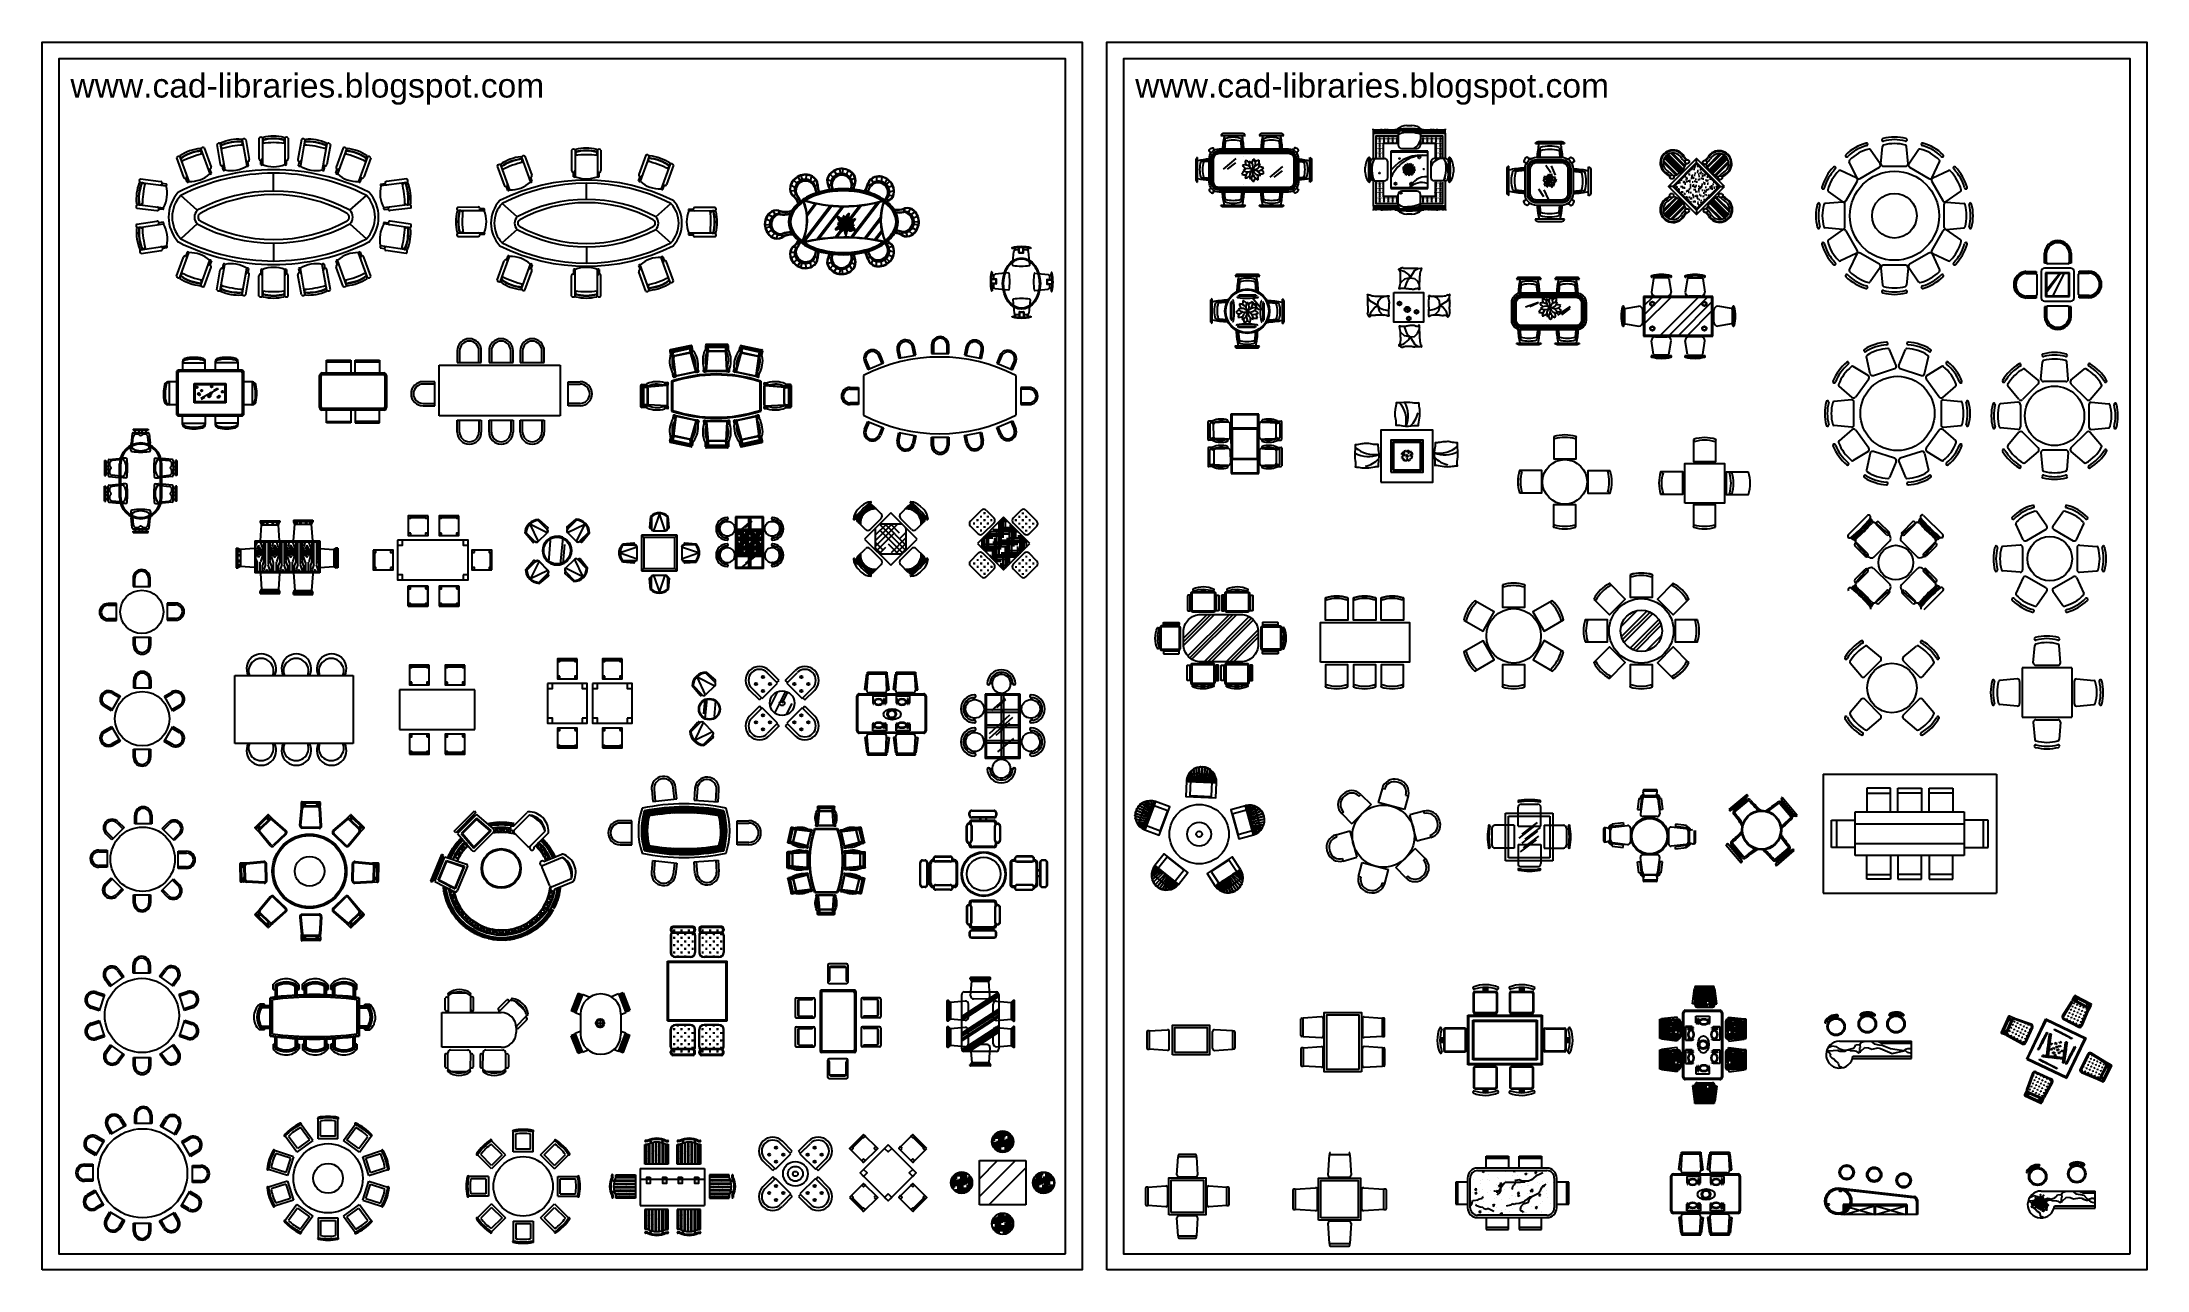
# Model space of a CAD drawing. Header units: inches. Extents: x 11.8 to 54.3, y 7.5 to 32.3.
import ezdxf

# ---------------------------------------------------------------- set-up
doc = ezdxf.new("R2010")
doc.units = ezdxf.units.IN
doc.header["$MEASUREMENT"] = 0
for name, color, linetype in [('02', 2, 'Continuous'), ('1', 1, 'Continuous'), ('4', 4, 'Continuous'), ('8', 8, 'Continuous'), ('kadrbm', 4, 'Continuous')]:
    doc.layers.add(name, color=color, linetype=linetype)
doc.styles.add('bmmm', font='swissel.ttf')
pattern_1 = [(0, (-86.709698, 124.909606), (0.0125, 0.021650635), [0.003125, -0.021875]), (90, (-86.708135, 124.909606), (-0.0125, 0.0216506351), [0.0015625, -0.04173877]), (90, (-86.707744, 124.909606), (-0.0125, 0.0216506351), [0.00125, -0.04205127]), (90, (-86.708526, 124.909606), (-0.0125, 0.0216506351), [0.00125, -0.04205127]), (60, (-86.707354, 124.909606), (-0.0125, 0.021650635), [0.001, -0.024]), (120, (-86.708916, 124.909606), (-0.025, 1e-11), [0.001, -0.024])]

# ---------------------------------------------------------------- blocks, each defined once
blk = doc.blocks.new('kadrbm')
at = {"layer": 'kadrbm', "color": 4}
blk.add_lwpolyline([(0, 0), (0, 24.797), (21, 24.797), (21, 0), (0, 0)], close=True, dxfattribs=at)
blk.add_lwpolyline([(20.663, 0.326), (20.663, 24.46), (0.337, 24.46), (0.337, 0.326), (20.663, 0.326)], dxfattribs=at)
at = {"layer": 'kadrbm', "color": 211, "true_color": 0xf674fb, "style": 'bmmm'}
blk.add_text('www.cad-libraries.blogspot.com', height=0.48513, dxfattribs=at).set_placement((0.573, 23.677))

msp = doc.modelspace()

# ---------------------------------------------------------------- hatches: boundary and pattern name
at = {"layer": '1'}
msp.add_hatch(color=256, dxfattribs=at).paths.add_polyline_path([(52.222, 8.758, 0.483518), (52.214, 8.764, -0.273676), (52.217, 8.76, -0.589818), (52.21, 8.756, 0.87026)])
at = {"layer": '8'}
h = msp.add_hatch(dxfattribs=at)
h.set_pattern_fill('SWAMP', color=256, scale=0.025, style=0)
h.set_pattern_definition(pattern_1)
h.paths.add_polyline_path([(39.176, 30.256), (39.176, 30.406), (38.745, 30.406), (38.745, 29.963), (38.895, 29.944), (38.895, 30.256)])
h = msp.add_hatch(dxfattribs=at)
h.set_pattern_fill('SWAMP', color=256, scale=0.025, style=0)
h.set_pattern_definition(pattern_1)
h.paths.add_polyline_path([(39.658, 30.256), (39.658, 30.406), (40.089, 30.406), (40.089, 29.963), (39.939, 29.944), (39.939, 30.256)])
h = msp.add_hatch(dxfattribs=at)
h.set_pattern_fill('AR-CONC,_O', color=256, scale=0.001, angle=135)
h.set_pattern_definition([(185, (66.47294, 27.1355), (-0.1175534, 0.1400947), [0.01905, -0.20955]), (130, (66.47294, 27.1355), (-0.110177, -0.1600179), [0.01524, -0.16764]), (235.451, (66.46315, 27.14718), (-0.2277302, -0.0199222), [0.01619, -0.17809]), (181.1842, (66.43702, 27.09958), (-0.1619534, 0.2214102), [0.028575, -0.314325]), (231.6356, (66.42353, 27.11803), (-0.3428264, -0.007086), [0.024285, -0.267135]), (126.184, (66.43702, 27.09958), (-0.3428264, -0.0070856), [0.02286, -0.25146]), (156, (66.42804, 27.12652), (-0.0348953, 0.1795206), [0.01905, -0.20955]), (101, (66.42804, 27.12652), (-0.1739412, -0.08654), [0.01524, -0.16764]), (206.4514, (66.42514, 27.14148), (-0.2088365, 0.09298), [0.01619, -0.17809]), (172.5, (66.472945, 27.1355), (-0.06197341, -0.05760547), [0, -0.165608, 0, -0.17018, 0, -0.168275]), (142.5, (66.472945, 27.1355), (-0.118087, -0.02358973), [0, -0.097028, 0, -0.161798, 0, -0.064135]), (102.5, (66.513, 27.09545), (-0.0918262, 0.09992786), [0, -0.0635, 0, -0.19812, 0, -0.26289]), (92.5, (66.53096, 27.07749), (-0.1227224, 0.0867639), [0, -0.08255, 0, -0.131572, 0, -0.18669])])
h.paths.add_polyline_path([(45.215, 28.932), (45.667, 29.385), (45.215, 29.837), (44.762, 29.385)])
h = msp.add_hatch(dxfattribs=at)
h.set_pattern_fill('SWAMP', color=256, scale=0.025, style=0)
h.set_pattern_definition(pattern_1)
h.paths.add_polyline_path([(39.176, 29.182), (39.176, 29.032), (38.745, 29.032), (38.745, 29.476), (38.895, 29.494), (38.895, 29.182)])
h = msp.add_hatch(dxfattribs=at)
h.set_pattern_fill('SWAMP', color=256, scale=0.025, style=0)
h.set_pattern_definition(pattern_1)
h.paths.add_polyline_path([(39.658, 29.182), (39.658, 29.032), (40.089, 29.032), (40.089, 29.476), (39.939, 29.494), (39.939, 29.182)])
h = msp.add_hatch(color=256, dxfattribs=at)
h.paths.add_polyline_path([(24.017, 9.373), (24.017, 9.33), (24.089, 9.33), (24.089, 9.373)])
h.paths.add_polyline_path([(24.343, 9.248), (24.415, 9.248), (24.415, 9.33), (24.343, 9.33)])
h.paths.add_polyline_path([(24.662, 9.248), (24.735, 9.248), (24.735, 9.33), (24.662, 9.33)])
h.paths.add_polyline_path([(24.988, 9.248), (25.061, 9.248), (25.061, 9.33), (24.988, 9.33)])
h = msp.add_hatch(color=256, dxfattribs=at)
h.paths.add_polyline_path([(52.182, 8.879, 1), (52.173, 8.879, 1)])
h.paths.add_polyline_path([(52.16, 8.886, 1.000001), (52.152, 8.886, 1.000001)])
h.paths.add_polyline_path([(52.172, 8.807, 1), (52.179, 8.807, 1)])
h.paths.add_polyline_path([(52.207, 8.76, 1), (52.217, 8.76, 1)])
h.paths.add_polyline_path([(52.097, 8.831, 1), (52.092, 8.831, 1)])
edge = h.paths.add_edge_path()
edge.add_ellipse((52.129, 8.814), major_axis=(0.0005, -0.0202), ratio=0.456297, start_angle=134.884, end_angle=204.8098)
edge.add_arc((52.132, 8.836), 0.00839, 208.4452, 291.7172)
h.paths.add_polyline_path([(52.171, 8.889, 1), (52.164, 8.889, 1)])
h.paths.add_polyline_path([(52.117, 8.937, 1), (52.133, 8.937, 1)])
h = msp.add_hatch(color=256, dxfattribs=at)
h.paths.add_polyline_path([(52.27, 8.863, 1.000001), (52.277, 8.863, 1.000001)])
h.paths.add_polyline_path([(52.286, 8.842, 0.193175), (52.285, 8.846, -0.071099), (52.279, 8.846, 0.269317), (52.277, 8.842, 1.000001)])

# ---------------------------------------------------------------- linework, layer by layer
at = {"layer": '02'}
for p, q in [((39.367, 30.612), (39.466, 30.612)), ((15.337, 30.23), (15.408, 29.825)), ((15.408, 30.243), (15.5, 29.717)), ((15.851, 30.321), (15.944, 29.796)), ((15.922, 30.333), (15.993, 29.928)), ((16.187, 30.357), (16.187, 29.945)), ((16.259, 30.357), (16.259, 29.823)), ((16.709, 30.357), (16.709, 29.823)), ((16.781, 30.357), (16.781, 29.945)), ((17.046, 30.333), (16.974, 29.928)), ((17.117, 30.321), (17.024, 29.796)), ((17.56, 30.243), (17.467, 29.717)), ((17.631, 30.23), (17.559, 29.825)), ((35.609, 30.414), (36.105, 30.414)), ((36.384, 30.414), (36.88, 30.414)), ((38.697, 30.453), (38.689, 30.544)), ((38.695, 30.459), (38.703, 30.538)), ((38.709, 30.456), (38.713, 30.538)), ((38.721, 30.456), (38.727, 30.538)), ((38.743, 30.456), (38.739, 30.54)), ((38.757, 30.456), (38.753, 30.538)), ((38.765, 30.455), (38.769, 30.536)), ((38.786, 30.457), (38.783, 30.536)), ((38.808, 30.459), (38.796, 30.538)), ((38.814, 30.459), (38.832, 30.536)), ((38.834, 30.457), (38.838, 30.538)), ((38.848, 30.455), (38.852, 30.548)), ((38.86, 30.455), (38.866, 30.538)), ((38.883, 30.455), (38.878, 30.54)), ((38.899, 30.457), (38.899, 30.54)), ((38.906, 30.456), (38.901, 30.542)), ((38.919, 30.455), (38.929, 30.544)), ((38.943, 30.456), (38.943, 30.542)), ((38.967, 30.461), (38.965, 30.538)), ((38.985, 30.456), (38.978, 30.544)), ((38.984, 30.459), (38.992, 30.538)), ((38.998, 30.456), (39.002, 30.538)), ((39.01, 30.456), (39.016, 30.538)), ((39.032, 30.456), (39.028, 30.54)), ((39.046, 30.456), (39.042, 30.538)), ((39.054, 30.455), (39.058, 30.536)), ((39.075, 30.457), (39.072, 30.536)), ((39.097, 30.459), (39.085, 30.538)), ((39.103, 30.459), (39.121, 30.536)), ((39.123, 30.457), (39.127, 30.538)), ((39.137, 30.455), (39.141, 30.548)), ((39.149, 30.455), (39.155, 30.538)), ((39.172, 30.455), (39.167, 30.54)), ((39.187, 30.512), (39.647, 30.512)), ((39.188, 30.457), (39.188, 30.508)), ((39.192, 30.445), (39.192, 30.22)), ((39.642, 30.445), (39.642, 30.22)), ((39.644, 30.457), (39.644, 30.508)), ((39.661, 30.455), (39.665, 30.54)), ((39.683, 30.455), (39.677, 30.538)), ((39.695, 30.455), (39.691, 30.548)), ((39.709, 30.457), (39.705, 30.538)), ((39.729, 30.459), (39.711, 30.536)), ((39.735, 30.459), (39.748, 30.538)), ((39.758, 30.457), (39.76, 30.536)), ((39.778, 30.455), (39.774, 30.536)), ((39.786, 30.456), (39.79, 30.538)), ((39.8, 30.456), (39.804, 30.54)), ((39.822, 30.456), (39.816, 30.538)), ((39.834, 30.456), (39.83, 30.538)), ((39.849, 30.459), (39.841, 30.538)), ((39.847, 30.456), (39.855, 30.544)), ((39.865, 30.461), (39.867, 30.538)), ((39.889, 30.456), (39.889, 30.542)), ((39.913, 30.455), (39.903, 30.544)), ((39.926, 30.456), (39.931, 30.542)), ((39.933, 30.457), (39.933, 30.54)), ((39.95, 30.455), (39.954, 30.54)), ((39.972, 30.455), (39.966, 30.538)), ((39.984, 30.455), (39.98, 30.548)), ((39.998, 30.457), (39.994, 30.538)), ((40.018, 30.459), (40, 30.536)), ((40.024, 30.459), (40.037, 30.538)), ((40.047, 30.457), (40.049, 30.536)), ((40.067, 30.455), (40.063, 30.536)), ((40.075, 30.456), (40.079, 30.538)), ((40.089, 30.456), (40.093, 30.54)), ((40.111, 30.456), (40.105, 30.538)), ((40.123, 30.456), (40.119, 30.538)), ((40.138, 30.459), (40.13, 30.538)), ((40.136, 30.453), (40.144, 30.544)), ((42.551, 30.245), (41.962, 30.245)), ((48.937, 29.841), (48.967, 30.191)), ((49.487, 29.841), (49.457, 30.191)), ((14.522, 29.958), (14.663, 29.572)), ((14.59, 29.983), (14.772, 29.482)), ((15.012, 30.137), (15.195, 29.636)), ((15.08, 30.161), (15.221, 29.775)), ((15.465, 29.711), (15.45, 29.796)), ((15.979, 29.802), (15.964, 29.887)), ((16.223, 29.823), (16.223, 29.909)), ((16.745, 29.823), (16.745, 29.909)), ((16.989, 29.802), (17.004, 29.887)), ((17.503, 29.711), (17.518, 29.796)), ((17.888, 30.161), (17.747, 29.775)), ((17.955, 30.137), (17.773, 29.636)), ((18.378, 29.983), (18.196, 29.482)), ((18.446, 29.958), (18.305, 29.572)), ((35.142, 29.472), (35.142, 29.968)), ((35.916, 29.949), (35.655, 29.731)), ((35.904, 29.863), (35.741, 29.734)), ((36.075, 29.989), (36.077, 29.989)), ((36.858, 29.786), (36.597, 29.569)), ((37.406, 29.472), (37.406, 29.968)), ((38.524, 29.669), (38.524, 29.769)), ((38.624, 29.489), (38.624, 29.949)), ((38.691, 29.944), (38.916, 29.944)), ((38.984, 29.562), (38.984, 29.877)), ((39.792, 30.094), (39.042, 30.094)), ((39.042, 30.094), (39.042, 29.344)), ((39.259, 30.152), (39.574, 30.152)), ((39.287, 29.771), (39.318, 29.772)), ((39.319, 29.748), (39.287, 29.771)), ((39.315, 29.807), (39.324, 29.785)), ((39.326, 29.797), (39.315, 29.807)), ((39.318, 29.772), (39.347, 29.752)), ((39.324, 29.785), (39.34, 29.767)), ((39.345, 29.785), (39.326, 29.797)), ((39.364, 29.811), (39.331, 29.822)), ((39.331, 29.822), (39.342, 29.803)), ((39.34, 29.767), (39.365, 29.753)), ((39.342, 29.803), (39.374, 29.779)), ((39.371, 29.769), (39.345, 29.785)), ((39.347, 29.752), (39.399, 29.726)), ((39.384, 29.783), (39.364, 29.811)), ((39.365, 29.753), (39.387, 29.741)), ((39.375, 29.838), (39.367, 29.842)), ((39.367, 29.842), (39.371, 29.818)), ((39.371, 29.818), (39.388, 29.772)), ((39.399, 29.748), (39.371, 29.769)), ((39.374, 29.779), (39.391, 29.764)), ((39.394, 29.814), (39.375, 29.838)), ((39.388, 29.772), (39.41, 29.723)), ((39.397, 29.778), (39.394, 29.814)), ((39.407, 29.757), (39.397, 29.778)), ((39.406, 29.745), (39.411, 29.789)), ((39.41, 29.815), (39.414, 29.844)), ((39.411, 29.789), (39.41, 29.815)), ((39.413, 29.74), (39.43, 29.766)), ((39.416, 29.85), (39.42, 29.832)), ((39.421, 29.774), (39.416, 29.746)), ((39.431, 29.791), (39.419, 29.761)), ((39.42, 29.832), (39.422, 29.802)), ((39.422, 29.802), (39.421, 29.774)), ((39.422, 29.8), (39.439, 29.821)), ((39.432, 29.774), (39.424, 29.759)), ((39.43, 29.766), (39.454, 29.781)), ((39.45, 29.822), (39.431, 29.791)), ((39.432, 29.774), (39.456, 29.803)), ((39.451, 29.762), (39.436, 29.745)), ((39.439, 29.821), (39.448, 29.836)), ((39.445, 29.755), (39.469, 29.768)), ((39.448, 29.836), (39.447, 29.845)), ((39.447, 29.845), (39.453, 29.836)), ((39.453, 29.836), (39.45, 29.822)), ((39.456, 29.803), (39.45, 29.779)), ((39.459, 29.772), (39.451, 29.762)), ((39.454, 29.781), (39.475, 29.805)), ((39.479, 29.794), (39.459, 29.772)), ((39.469, 29.768), (39.499, 29.773)), ((39.475, 29.805), (39.485, 29.826)), ((39.485, 29.826), (39.479, 29.794)), ((39.507, 29.762), (39.484, 29.749)), ((39.499, 29.773), (39.525, 29.776)), ((39.525, 29.776), (39.507, 29.762)), ((39.792, 29.344), (39.792, 30.094)), ((39.85, 29.877), (39.85, 29.562)), ((40.142, 29.944), (39.917, 29.944)), ((40.21, 29.949), (40.21, 29.489)), ((40.31, 29.769), (40.31, 29.67)), ((41.426, 29.203), (41.426, 29.792)), ((42.175, 29.816), (42.271, 29.662)), ((42.277, 29.802), (42.364, 29.609)), ((43.035, 29.19), (43.035, 29.78)), ((44.803, 29.612), (44.543, 29.871)), ((44.81, 29.615), (44.544, 29.881)), ((44.817, 29.619), (44.545, 29.891)), ((44.824, 29.623), (44.547, 29.9)), ((44.873, 29.653), (44.569, 29.957)), ((44.879, 29.658), (44.573, 29.964)), ((44.885, 29.663), (44.577, 29.97)), ((44.891, 29.668), (44.582, 29.977)), ((44.896, 29.673), (44.587, 29.983)), ((44.902, 29.678), (44.591, 29.989)), ((44.908, 29.683), (44.597, 29.994)), ((44.913, 29.689), (44.602, 30)), ((44.918, 29.694), (44.608, 30.005)), ((44.923, 29.7), (44.613, 30.01)), ((44.929, 29.706), (44.619, 30.015)), ((44.934, 29.711), (44.625, 30.02)), ((44.938, 29.717), (44.632, 30.024)), ((44.943, 29.723), (44.638, 30.028)), ((44.948, 29.73), (44.645, 30.032)), ((44.976, 29.775), (44.699, 30.052)), ((44.98, 29.782), (44.708, 30.054)), ((44.983, 29.789), (44.717, 30.055)), ((44.987, 29.797), (44.727, 30.056)), ((45.215, 29.866), (45.215, 29.95)), ((45.422, 29.782), (45.682, 30.042)), ((45.426, 29.775), (45.692, 30.041)), ((45.429, 29.768), (45.701, 30.04)), ((45.433, 29.761), (45.71, 30.038)), ((45.461, 29.715), (45.764, 30.018)), ((45.466, 29.709), (45.771, 30.014)), ((45.471, 29.703), (45.777, 30.01)), ((45.476, 29.697), (45.784, 30.005)), ((45.481, 29.691), (45.79, 30.001)), ((45.486, 29.686), (45.796, 29.996)), ((45.491, 29.68), (45.802, 29.991)), ((45.496, 29.675), (45.807, 29.986)), ((45.502, 29.669), (45.813, 29.98)), ((45.507, 29.664), (45.818, 29.974)), ((45.513, 29.659), (45.823, 29.969)), ((45.519, 29.654), (45.827, 29.962)), ((45.525, 29.649), (45.832, 29.956)), ((45.531, 29.644), (45.836, 29.95)), ((45.537, 29.639), (45.84, 29.943)), ((45.585, 29.608), (45.862, 29.886)), ((45.592, 29.605), (45.864, 29.877)), ((45.599, 29.601), (45.865, 29.867)), ((45.607, 29.598), (45.866, 29.857)), ((48.449, 29.563), (48.3, 29.881)), ((48.517, 29.545), (48.907, 29.77)), ((48.925, 29.838), (48.724, 30.126)), ((48.987, 29.791), (49.437, 29.791)), ((49.499, 29.838), (49.7, 30.126)), ((49.517, 29.77), (49.907, 29.545)), ((49.975, 29.563), (50.124, 29.881)), ((13.787, 29.464), (14.316, 29.396)), ((13.796, 29.536), (14.204, 29.483)), ((14.321, 29.432), (14.235, 29.443)), ((14.738, 29.469), (14.709, 29.55)), ((15.229, 29.648), (15.199, 29.729)), ((16.484, 29.289), (16.484, 29.649)), ((17.739, 29.648), (17.769, 29.729)), ((18.23, 29.469), (18.259, 29.55)), ((18.647, 29.432), (18.732, 29.443)), ((19.181, 29.464), (18.652, 29.396)), ((19.171, 29.536), (18.764, 29.483)), ((21.214, 29.304), (21.184, 29.384)), ((21.705, 29.482), (21.675, 29.563)), ((22.536, 29.58), (22.536, 29.666)), ((22.802, 29.12), (22.802, 29.447)), ((23.058, 29.58), (23.058, 29.666)), ((23.852, 29.499), (23.882, 29.58)), ((24.343, 29.321), (24.372, 29.402)), ((26.931, 29.412), (27.011, 29.369)), ((26.983, 29.503), (27.055, 29.451)), ((27.068, 29.575), (27.119, 29.501)), ((27.132, 29.602), (27.154, 29.516)), ((27.24, 29.614), (27.233, 29.526)), ((27.341, 29.59), (27.322, 29.501)), ((27.428, 29.521), (27.373, 29.462)), ((27.416, 29.38), (27.462, 29.422)), ((27.669, 29.526), (27.746, 29.499)), ((27.747, 29.404), (27.685, 29.417)), ((27.721, 29.631), (27.779, 29.561)), ((27.802, 29.697), (27.851, 29.622)), ((27.907, 29.732), (27.928, 29.645)), ((27.977, 29.735), (27.966, 29.646)), ((28.082, 29.707), (28.043, 29.627)), ((28.168, 29.647), (28.117, 29.571)), ((28.224, 29.552), (28.151, 29.517)), ((28.161, 29.424), (28.219, 29.447)), ((28.53, 29.388, 0.247), (28.491, 29.438, 0.247)), ((28.551, 29.531, 0.247), (28.591, 29.46, 0.247)), ((28.659, 29.576, 0.247), (28.657, 29.485, 0.247)), ((28.763, 29.572, 0.247), (28.75, 29.483, 0.247)), ((28.866, 29.53, 0.247), (28.825, 29.45, 0.247)), ((28.92, 29.486, 0.247), (28.853, 29.426, 0.247)), ((28.981, 29.395, 0.247), (28.899, 29.361, 0.247)), ((36.075, 29.43), (36.077, 29.43)), ((36.846, 29.701), (36.683, 29.572)), ((38.691, 29.494), (38.916, 29.494)), ((39.042, 29.344), (39.792, 29.344)), ((39.309, 29.726), (39.284, 29.714)), ((39.284, 29.714), (39.332, 29.702)), ((39.293, 29.743), (39.286, 29.747)), ((39.286, 29.747), (39.31, 29.74)), ((39.301, 29.732), (39.293, 29.743)), ((39.319, 29.689), (39.293, 29.676)), ((39.293, 29.676), (39.306, 29.671)), ((39.312, 29.723), (39.301, 29.732)), ((39.306, 29.671), (39.338, 29.675)), ((39.31, 29.74), (39.339, 29.729)), ((39.359, 29.716), (39.312, 29.723)), ((39.351, 29.733), (39.319, 29.748)), ((39.337, 29.705), (39.319, 29.689)), ((39.334, 29.653), (39.326, 29.629)), ((39.326, 29.629), (39.342, 29.634)), ((39.345, 29.67), (39.334, 29.653)), ((39.353, 29.715), (39.337, 29.705)), ((39.338, 29.675), (39.371, 29.695)), ((39.339, 29.729), (39.372, 29.722)), ((39.342, 29.634), (39.359, 29.651)), ((39.361, 29.689), (39.345, 29.67)), ((39.393, 29.728), (39.351, 29.733)), ((39.381, 29.719), (39.353, 29.715)), ((39.36, 29.655), (39.355, 29.609)), ((39.355, 29.609), (39.366, 29.623)), ((39.378, 29.688), (39.36, 29.655)), ((39.366, 29.623), (39.38, 29.654)), ((39.371, 29.695), (39.41, 29.723)), ((39.372, 29.722), (39.389, 29.72)), ((39.41, 29.723), (39.378, 29.688)), ((39.38, 29.654), (39.41, 29.723)), ((39.41, 29.723), (39.381, 29.719)), ((39.387, 29.741), (39.41, 29.723)), ((39.41, 29.723), (39.393, 29.728)), ((39.399, 29.687), (39.396, 29.651)), ((39.396, 29.651), (39.402, 29.627)), ((39.41, 29.723), (39.399, 29.687)), ((39.402, 29.627), (39.413, 29.596)), ((39.41, 29.723), (39.406, 29.745)), ((39.41, 29.723), (39.413, 29.74)), ((39.452, 29.738), (39.41, 29.723)), ((39.424, 29.737), (39.41, 29.723)), ((39.41, 29.723), (39.472, 29.737)), ((39.449, 29.725), (39.41, 29.723)), ((39.41, 29.723), (39.432, 29.678)), ((39.431, 29.706), (39.41, 29.723)), ((39.477, 29.703), (39.41, 29.723)), ((39.412, 29.688), (39.41, 29.723)), ((39.419, 29.662), (39.412, 29.688)), ((39.413, 29.596), (39.42, 29.63)), ((39.42, 29.63), (39.419, 29.662)), ((39.42, 29.645), (39.434, 29.624)), ((39.436, 29.745), (39.424, 29.737)), ((39.451, 29.693), (39.431, 29.706)), ((39.437, 29.656), (39.431, 29.679)), ((39.432, 29.678), (39.455, 29.659)), ((39.434, 29.624), (39.436, 29.656)), ((39.495, 29.708), (39.436, 29.716)), ((39.436, 29.656), (39.462, 29.626)), ((39.437, 29.702), (39.475, 29.689)), ((39.479, 29.724), (39.449, 29.725)), ((39.471, 29.673), (39.451, 29.693)), ((39.467, 29.743), (39.452, 29.738)), ((39.455, 29.659), (39.475, 29.648)), ((39.471, 29.631), (39.461, 29.656)), ((39.462, 29.626), (39.478, 29.618)), ((39.484, 29.749), (39.467, 29.743)), ((39.491, 29.649), (39.471, 29.673)), ((39.478, 29.618), (39.471, 29.631)), ((39.472, 29.737), (39.493, 29.745)), ((39.475, 29.689), (39.499, 29.681)), ((39.475, 29.648), (39.5, 29.635)), ((39.504, 29.69), (39.477, 29.703)), ((39.503, 29.724), (39.479, 29.724)), ((39.5, 29.635), (39.491, 29.649)), ((39.492, 29.724), (39.523, 29.713)), ((39.493, 29.745), (39.51, 29.744)), ((39.522, 29.704), (39.495, 29.708)), ((39.499, 29.681), (39.527, 29.676)), ((39.523, 29.732), (39.503, 29.724)), ((39.527, 29.676), (39.504, 29.69)), ((39.51, 29.744), (39.53, 29.741)), ((39.537, 29.717), (39.522, 29.704)), ((39.537, 29.738), (39.523, 29.732)), ((39.523, 29.713), (39.537, 29.717)), ((39.53, 29.741), (39.537, 29.738)), ((40.142, 29.494), (39.917, 29.494)), ((42.027, 29.332), (42.124, 29.177)), ((44.734, 29.385), (44.649, 29.385)), ((45.696, 29.385), (45.781, 29.385)), ((48.44, 29.554), (48.122, 29.703)), ((48.234, 29.096), (48.459, 29.486)), ((49.966, 29.486), (50.191, 29.096)), ((49.984, 29.554), (50.303, 29.703)), ((13.721, 28.946), (14.129, 28.894)), ((13.73, 29.018), (14.259, 28.95)), ((14.254, 28.914), (14.169, 28.925)), ((14.943, 28.901), (14.61, 29.202)), ((18.024, 28.901), (18.358, 29.202)), ((19.238, 29.018), (18.709, 28.95)), ((18.713, 28.914), (18.799, 28.925)), ((19.247, 28.946), (18.839, 28.894)), ((20.735, 28.932), (20.649, 28.932)), ((21.401, 28.767), (21.098, 29.041)), ((24.202, 28.767), (24.505, 29.041)), ((24.869, 28.926), (24.955, 28.926)), ((26.92, 29.296), (27.002, 29.299)), ((27.037, 29.211), (26.975, 29.2)), ((27.725, 28.991), (27.163, 28.258)), ((27.74, 28.99), (27.179, 28.258)), ((27.758, 28.988), (27.203, 28.264)), ((27.419, 29.04), (27.255, 28.826)), ((27.43, 29.034), (27.257, 28.809)), ((27.442, 29.023), (27.259, 28.785)), ((27.964, 28.977), (27.454, 28.313)), ((27.979, 28.977), (27.472, 28.315)), ((27.999, 28.977), (27.494, 28.319)), ((28.313, 28.994), (27.821, 28.351)), ((28.33, 28.996), (27.837, 28.352)), ((28.352, 28.998), (27.857, 28.353)), ((28.679, 29.059), (28.139, 28.354)), ((28.698, 29.064), (28.154, 28.354)), ((28.723, 29.071), (28.173, 28.353)), ((28.854, 29.131, 0.247), (28.913, 29.11, 0.247)), ((28.986, 29.185, 0.247), (28.908, 29.207, 0.247)), ((29.006, 29.294, 0.247), (28.918, 29.27, 0.247)), ((29.206, 28.873), (29.227, 28.933)), ((29.337, 28.933), (29.299, 28.86)), ((35.609, 29.006), (36.105, 29.006)), ((36.384, 29.006), (36.88, 29.006)), ((38.697, 28.986), (38.689, 28.896)), ((38.695, 28.98), (38.703, 28.902)), ((38.709, 28.983), (38.713, 28.902)), ((38.721, 28.983), (38.727, 28.902)), ((38.743, 28.983), (38.739, 28.9)), ((38.757, 28.983), (38.753, 28.902)), ((38.765, 28.984), (38.769, 28.904)), ((38.786, 28.982), (38.783, 28.904)), ((38.808, 28.98), (38.796, 28.902)), ((38.814, 28.98), (38.832, 28.904)), ((38.834, 28.982), (38.838, 28.902)), ((38.848, 28.984), (38.852, 28.891)), ((38.86, 28.984), (38.866, 28.902)), ((38.883, 28.984), (38.878, 28.9)), ((38.899, 28.982), (38.899, 28.9)), ((38.906, 28.983), (38.901, 28.898)), ((38.919, 28.984), (38.929, 28.896)), ((38.943, 28.983), (38.943, 28.898)), ((38.967, 28.978), (38.965, 28.902)), ((38.985, 28.983), (38.978, 28.896)), ((38.984, 28.98), (38.992, 28.902)), ((38.998, 28.983), (39.002, 28.902)), ((39.01, 28.983), (39.016, 28.902)), ((39.032, 28.983), (39.028, 28.9)), ((39.046, 28.983), (39.042, 28.902)), ((39.054, 28.984), (39.058, 28.904)), ((39.075, 28.982), (39.072, 28.904)), ((39.097, 28.98), (39.085, 28.902)), ((39.103, 28.98), (39.121, 28.904)), ((39.123, 28.982), (39.127, 28.902)), ((39.137, 28.984), (39.141, 28.891)), ((39.149, 28.984), (39.155, 28.902)), ((39.172, 28.984), (39.167, 28.9)), ((39.647, 28.926), (39.187, 28.926)), ((39.188, 28.982), (39.188, 28.931)), ((39.192, 28.994), (39.192, 29.219)), ((39.574, 29.286), (39.259, 29.286)), ((39.642, 28.994), (39.642, 29.219)), ((39.644, 28.982), (39.644, 28.931)), ((39.661, 28.984), (39.665, 28.9)), ((39.683, 28.984), (39.677, 28.902)), ((39.695, 28.984), (39.691, 28.891)), ((39.709, 28.982), (39.705, 28.902)), ((39.729, 28.98), (39.711, 28.904)), ((39.735, 28.98), (39.748, 28.902)), ((39.758, 28.982), (39.76, 28.904)), ((39.778, 28.984), (39.774, 28.904)), ((39.786, 28.983), (39.79, 28.902)), ((39.8, 28.983), (39.804, 28.9)), ((39.822, 28.983), (39.816, 28.902)), ((39.834, 28.983), (39.83, 28.902)), ((39.849, 28.98), (39.841, 28.902)), ((39.847, 28.983), (39.855, 28.896)), ((39.865, 28.978), (39.867, 28.902)), ((39.889, 28.983), (39.889, 28.898)), ((39.913, 28.984), (39.903, 28.896)), ((39.926, 28.983), (39.931, 28.898)), ((39.933, 28.982), (39.933, 28.9)), ((39.95, 28.984), (39.954, 28.9)), ((39.972, 28.984), (39.966, 28.902)), ((39.984, 28.984), (39.98, 28.891)), ((39.998, 28.982), (39.994, 28.902)), ((40.018, 28.98), (40, 28.904)), ((40.024, 28.98), (40.037, 28.902)), ((40.047, 28.982), (40.049, 28.904)), ((40.067, 28.984), (40.063, 28.904)), ((40.075, 28.983), (40.079, 28.902)), ((40.089, 28.983), (40.093, 28.9)), ((40.111, 28.983), (40.105, 28.902)), ((40.123, 28.983), (40.119, 28.902)), ((40.138, 28.98), (40.13, 28.902)), ((40.136, 28.986), (40.144, 28.896)), ((42.129, 29.317), (42.217, 29.124)), ((44.801, 29.161), (44.541, 28.901)), ((44.808, 29.157), (44.542, 28.891)), ((44.815, 29.154), (44.543, 28.882)), ((44.822, 29.15), (44.545, 28.873)), ((44.868, 29.122), (44.565, 28.819)), ((44.874, 29.117), (44.569, 28.812)), ((44.88, 29.112), (44.573, 28.806)), ((44.886, 29.107), (44.578, 28.799)), ((44.892, 29.102), (44.582, 28.793)), ((44.897, 29.097), (44.587, 28.787)), ((44.903, 29.092), (44.592, 28.781)), ((44.908, 29.087), (44.597, 28.776)), ((44.914, 29.081), (44.603, 28.77)), ((44.919, 29.076), (44.609, 28.765)), ((44.924, 29.07), (44.614, 28.76)), ((44.929, 29.064), (44.621, 28.756)), ((44.934, 29.058), (44.627, 28.751)), ((44.939, 29.052), (44.633, 28.747)), ((44.944, 29.046), (44.64, 28.743)), ((44.975, 28.998), (44.697, 28.721)), ((44.978, 28.991), (44.706, 28.719)), ((44.982, 28.984), (44.716, 28.718)), ((44.985, 28.976), (44.726, 28.717)), ((45.215, 28.904), (45.215, 28.819)), ((45.436, 28.979), (45.695, 28.719)), ((45.439, 28.986), (45.705, 28.72)), ((45.443, 28.994), (45.714, 28.722)), ((45.446, 29.001), (45.724, 28.723)), ((45.477, 29.049), (45.781, 28.745)), ((45.482, 29.055), (45.787, 28.749)), ((45.487, 29.061), (45.794, 28.754)), ((45.492, 29.067), (45.8, 28.758)), ((45.497, 29.073), (45.806, 28.763)), ((45.502, 29.078), (45.812, 28.768)), ((45.507, 29.084), (45.818, 28.773)), ((45.512, 29.089), (45.823, 28.778)), ((45.518, 29.095), (45.829, 28.784)), ((45.523, 29.1), (45.834, 28.79)), ((45.529, 29.105), (45.839, 28.796)), ((45.535, 29.11), (45.843, 28.802)), ((45.541, 29.115), (45.848, 28.808)), ((45.547, 29.12), (45.852, 28.815)), ((45.553, 29.124), (45.856, 28.822)), ((45.598, 29.153), (45.876, 28.875)), ((45.606, 29.156), (45.878, 28.884)), ((45.613, 29.16), (45.879, 28.894)), ((45.62, 29.163), (45.88, 28.903)), ((48.162, 29.066), (47.812, 29.036)), ((48.165, 29.078), (47.877, 29.279)), ((48.212, 28.566), (48.212, 29.016)), ((50.212, 29.016), (50.212, 28.566)), ((50.259, 29.078), (50.547, 29.279)), ((50.262, 29.066), (50.613, 29.036)), ((13.721, 28.62), (14.128, 28.68)), ((13.732, 28.548), (14.26, 28.626)), ((14.254, 28.662), (14.169, 28.649)), ((14.943, 28.625), (14.61, 28.325)), ((18.024, 28.625), (18.358, 28.325)), ((19.236, 28.548), (18.708, 28.626)), ((18.713, 28.662), (18.799, 28.649)), ((19.246, 28.62), (18.84, 28.68)), ((21.401, 28.516), (21.098, 28.243)), ((24.202, 28.516), (24.505, 28.243)), ((26.409, 28.616), (26.499, 28.61)), ((26.419, 28.547), (26.504, 28.573)), ((26.427, 28.726), (26.509, 28.69)), ((26.464, 28.448), (26.536, 28.5)), ((26.479, 28.817), (26.556, 28.771)), ((26.573, 28.886), (26.613, 28.814)), ((26.706, 28.829), (26.683, 28.888)), ((27.917, 28.66), (27.917, 28.66)), ((27.917, 28.642), (27.917, 28.642)), ((27.93, 28.722), (27.93, 28.722)), ((27.93, 28.686), (27.93, 28.686)), ((27.935, 28.537), (27.935, 28.537)), ((27.935, 28.501), (27.935, 28.501)), ((28.008, 28.64), (28.008, 28.64)), ((28.008, 28.622), (28.008, 28.622)), ((28.019, 28.722), (28.019, 28.722)), ((28.019, 28.704), (28.019, 28.704)), ((28.03, 28.628), (28.03, 28.628)), ((28.03, 28.592), (28.03, 28.592)), ((28.11, 28.534), (28.11, 28.534)), ((28.11, 28.498), (28.11, 28.498)), ((28.122, 28.666), (28.122, 28.666)), ((28.122, 28.63), (28.122, 28.63)), ((28.13, 28.601), (28.13, 28.601)), ((28.13, 28.583), (28.13, 28.583)), ((28.738, 28.754), (28.416, 28.334)), ((28.737, 28.733), (28.43, 28.333)), ((28.737, 28.707), (28.448, 28.33)), ((28.759, 28.486), (28.62, 28.305)), ((29.385, 28.422), (29.317, 28.483)), ((29.433, 28.866), (29.356, 28.818)), ((29.456, 28.497), (29.383, 28.548)), ((29.487, 28.776), (29.405, 28.739)), ((29.499, 28.598), (29.413, 28.622)), ((29.507, 28.667), (29.418, 28.659)), ((39.467, 28.826), (39.367, 28.826)), ((42.548, 28.72), (41.958, 28.72)), ((48.162, 28.516), (47.812, 28.546)), ((48.165, 28.504), (47.877, 28.303)), ((48.459, 28.096), (48.234, 28.486)), ((50.191, 28.486), (49.966, 28.096)), ((50.259, 28.504), (50.547, 28.303)), ((50.262, 28.516), (50.613, 28.546)), ((13.798, 28.103), (14.325, 28.181)), ((13.808, 28.032), (14.215, 28.092)), ((14.331, 28.145), (14.245, 28.133)), ((14.738, 28.057), (14.709, 27.976)), ((16.484, 28.237), (16.484, 27.877)), ((18.23, 28.057), (18.259, 27.976)), ((18.637, 28.145), (18.722, 28.133)), ((19.17, 28.103), (18.642, 28.181)), ((19.16, 28.032), (18.753, 28.092)), ((20.738, 28.41), (20.652, 28.41)), ((22.802, 28.164), (22.802, 27.836)), ((24.866, 28.404), (24.952, 28.403)), ((26.537, 28.373), (26.603, 28.436)), ((26.64, 28.334), (26.663, 28.411)), ((26.755, 28.417), (26.743, 28.356)), ((26.92, 28.057), (27.002, 28.055)), ((27.037, 28.142), (26.975, 28.154)), ((28.762, 28.47), (28.632, 28.3)), ((28.767, 28.451), (28.643, 28.288)), ((28.854, 28.223, 0.247), (28.913, 28.244, 0.247)), ((28.986, 28.168, 0.247), (28.908, 28.147, 0.247)), ((29.006, 28.059, 0.247), (28.918, 28.083, 0.247)), ((29.166, 28.46), (29.18, 28.399)), ((29.283, 28.38), (29.259, 28.457)), ((31.39, 28.137), (31.391, 28.129)), ((31.405, 27.797), (31.433, 28.069)), ((31.435, 28.132), (31.45, 28.095)), ((31.452, 28.132), (31.464, 28.101)), ((31.533, 28.101), (31.468, 28.101)), ((31.533, 28.05), (31.533, 28.142)), ((31.54, 28.058), (31.541, 28.144)), ((31.618, 28.058), (31.618, 28.144)), ((31.626, 28.05), (31.626, 28.143)), ((31.691, 28.101), (31.626, 28.101)), ((31.707, 28.133), (31.695, 28.101)), ((31.724, 28.133), (31.709, 28.095)), ((31.754, 27.797), (31.726, 28.069)), ((31.776, 28.137), (31.774, 28.129)), ((14.522, 27.569), (14.663, 27.955)), ((14.59, 27.544), (14.772, 28.045)), ((15.012, 27.39), (15.195, 27.891)), ((15.08, 27.365), (15.221, 27.752)), ((15.229, 27.879), (15.199, 27.798)), ((15.337, 27.297), (15.408, 27.702)), ((15.408, 27.284), (15.5, 27.809)), ((15.465, 27.816), (15.45, 27.731)), ((15.851, 27.206), (15.944, 27.731)), ((15.979, 27.725), (15.964, 27.64)), ((16.223, 27.704), (16.223, 27.617)), ((16.259, 27.17), (16.259, 27.704)), ((16.709, 27.17), (16.709, 27.704)), ((16.745, 27.704), (16.745, 27.617)), ((16.989, 27.725), (17.004, 27.64)), ((17.117, 27.206), (17.024, 27.731)), ((17.56, 27.284), (17.467, 27.809)), ((17.503, 27.816), (17.518, 27.731)), ((17.631, 27.297), (17.559, 27.702)), ((17.739, 27.879), (17.769, 27.798)), ((17.888, 27.365), (17.747, 27.752)), ((17.955, 27.39), (17.773, 27.891)), ((18.378, 27.544), (18.196, 28.045)), ((18.446, 27.569), (18.305, 27.955)), ((21.214, 27.98), (21.184, 27.899)), ((21.705, 27.802), (21.675, 27.721)), ((22.536, 27.704), (22.536, 27.618)), ((23.058, 27.704), (23.058, 27.618)), ((23.852, 27.784), (23.882, 27.703)), ((24.343, 27.963), (24.372, 27.882)), ((26.931, 27.941), (27.011, 27.984)), ((26.983, 27.85), (27.055, 27.902)), ((27.068, 27.779), (27.119, 27.852)), ((27.132, 27.751), (27.154, 27.838)), ((27.24, 27.739), (27.233, 27.828)), ((27.341, 27.764), (27.322, 27.853)), ((27.428, 27.832), (27.373, 27.891)), ((27.416, 27.974), (27.462, 27.932)), ((27.669, 27.828), (27.746, 27.855)), ((27.747, 27.949), (27.685, 27.937)), ((27.721, 27.723), (27.779, 27.792)), ((27.802, 27.657), (27.851, 27.732)), ((27.907, 27.621), (27.928, 27.708)), ((27.977, 27.619), (27.966, 27.707)), ((28.082, 27.647), (28.043, 27.727)), ((28.168, 27.706), (28.117, 27.782)), ((28.224, 27.802), (28.151, 27.837)), ((28.161, 27.929), (28.219, 27.906)), ((28.53, 27.965, 0.247), (28.491, 27.915, 0.247)), ((28.551, 27.822, 0.247), (28.591, 27.893, 0.247)), ((28.659, 27.778, 0.247), (28.657, 27.868, 0.247)), ((28.763, 27.782, 0.247), (28.75, 27.87, 0.247)), ((28.866, 27.824, 0.247), (28.825, 27.903, 0.247)), ((28.92, 27.868, 0.247), (28.853, 27.927, 0.247)), ((28.981, 27.959, 0.247), (28.899, 27.993, 0.247)), ((30.987, 27.659), (30.995, 27.657)), ((31.326, 27.637), (31.054, 27.609)), ((31.54, 28.042), (31.618, 28.042)), ((31.548, 28.05), (31.61, 28.05)), ((31.851, 27.631), (32.124, 27.603)), ((32.191, 27.646), (32.183, 27.645)), ((39.208, 27.706), (39.306, 27.673)), ((39.306, 27.673), (39.404, 27.596)), ((39.431, 27.534), (39.53, 27.692)), ((39.53, 27.692), (39.584, 27.721)), ((39.584, 27.721), (39.597, 27.728)), ((48.44, 28.028), (48.122, 27.879)), ((48.449, 28.019), (48.3, 27.701)), ((48.907, 27.813), (48.517, 28.038)), ((48.925, 27.744), (48.724, 27.456)), ((48.937, 27.741), (48.967, 27.391)), ((49.437, 27.791), (48.987, 27.791)), ((49.487, 27.741), (49.457, 27.391)), ((49.499, 27.744), (49.7, 27.456)), ((49.907, 28.038), (49.517, 27.813)), ((49.975, 28.019), (50.124, 27.701)), ((49.984, 28.028), (50.303, 27.879)), ((51.868, 27.626), (52.064, 27.626)), ((51.875, 27.668), (52.074, 27.668)), ((52.074, 27.636), (51.875, 27.636)), ((52.074, 27.668), (52.074, 27.636)), ((52.176, 27.665), (52.176, 27.133)), ((52.241, 27.835), (52.241, 28.035)), ((52.273, 27.835), (52.241, 27.835)), ((52.773, 27.73), (52.241, 27.73)), ((52.265, 27.64), (52.265, 27.157)), ((52.748, 27.64), (52.265, 27.64)), ((52.273, 28.035), (52.273, 27.835)), ((52.281, 27.845), (52.281, 28.041)), ((52.715, 27.822), (52.304, 27.822)), ((52.738, 28.041), (52.738, 27.845)), ((52.747, 27.835), (52.747, 28.035)), ((52.779, 27.835), (52.747, 27.835)), ((52.748, 27.157), (52.748, 27.64)), ((52.779, 28.035), (52.779, 27.835)), ((52.838, 27.133), (52.838, 27.665)), ((52.94, 27.642), (52.94, 27.675)), ((52.94, 27.675), (53.14, 27.675)), ((53.14, 27.642), (52.94, 27.642)), ((52.95, 27.634), (53.146, 27.634)), ((15.922, 27.193), (15.993, 27.598)), ((16.187, 27.17), (16.187, 27.581)), ((16.781, 27.17), (16.781, 27.581)), ((17.046, 27.193), (16.974, 27.598)), ((31.066, 27.502), (30.98, 27.502)), ((31.066, 27.424), (30.98, 27.424)), ((31.074, 27.509), (30.981, 27.51)), ((31.074, 27.416), (30.981, 27.416)), ((30.987, 27.273), (30.995, 27.275)), ((30.99, 27.608), (31.029, 27.593)), ((30.991, 27.591), (31.023, 27.578)), ((30.992, 27.335), (31.023, 27.348)), ((30.992, 27.319), (31.029, 27.333)), ((31.022, 27.575), (31.022, 27.509)), ((31.022, 27.416), (31.022, 27.351)), ((31.326, 27.289), (31.054, 27.316)), ((31.074, 27.432), (31.074, 27.494)), ((31.082, 27.424), (31.082, 27.502)), ((31.851, 27.282), (32.124, 27.31)), ((32.096, 27.496), (32.096, 27.418)), ((32.104, 27.503), (32.196, 27.503)), ((32.104, 27.488), (32.104, 27.426)), ((32.104, 27.41), (32.197, 27.41)), ((32.112, 27.496), (32.198, 27.495)), ((32.112, 27.418), (32.198, 27.418)), ((32.186, 27.601), (32.149, 27.586)), ((32.187, 27.312), (32.149, 27.327)), ((32.186, 27.584), (32.155, 27.572)), ((32.155, 27.503), (32.155, 27.568)), ((32.155, 27.345), (32.155, 27.41)), ((32.187, 27.329), (32.155, 27.341)), ((32.191, 27.26), (32.183, 27.262)), ((35.9, 27.571), (36.396, 27.571)), ((39.242, 27.444), (39.234, 27.421)), ((39.317, 27.513), (39.242, 27.444)), ((39.431, 27.534), (39.317, 27.513)), ((39.35, 27.422), (39.322, 27.327)), ((39.377, 27.485), (39.35, 27.422)), ((39.431, 27.534), (39.377, 27.485)), ((39.404, 27.596), (39.431, 27.534)), ((39.431, 27.534), (39.519, 27.525)), ((39.519, 27.525), (39.584, 27.47)), ((39.584, 27.47), (39.616, 27.394)), ((41.582, 27.508), (42.078, 27.508)), ((42.357, 27.508), (42.853, 27.508)), ((44.349, 27.523), (44.304, 27.248)), ((44.639, 27.54), (44.368, 27.54)), ((44.658, 27.523), (44.704, 27.248)), ((45.03, 27.523), (44.985, 27.248)), ((45.05, 27.54), (45.32, 27.54)), ((45.34, 27.523), (45.385, 27.248)), ((52.087, 27.604), (52.087, 27.192)), ((52.281, 27.624), (52.281, 27.173)), ((52.732, 27.624), (52.281, 27.624)), ((52.551, 27.624), (52.281, 27.287)), ((52.567, 27.624), (52.281, 27.242)), ((52.633, 27.624), (52.408, 27.173)), ((52.732, 27.173), (52.732, 27.624)), ((52.928, 27.2), (52.928, 27.611)), ((31.411, 27.095), (31.438, 26.823)), ((31.441, 26.761), (31.455, 26.798)), ((31.457, 26.761), (31.47, 26.792)), ((31.538, 26.791), (31.473, 26.791)), ((31.538, 26.843), (31.538, 26.75)), ((31.546, 26.851), (31.624, 26.851)), ((31.546, 26.835), (31.546, 26.749)), ((31.554, 26.843), (31.616, 26.843)), ((31.624, 26.835), (31.624, 26.749)), ((31.632, 26.843), (31.632, 26.75)), ((31.697, 26.791), (31.632, 26.791)), ((31.713, 26.76), (31.7, 26.792)), ((31.73, 26.759), (31.715, 26.798)), ((31.759, 27.095), (31.732, 26.823)), ((35.438, 26.62), (35.438, 27.116)), ((35.813, 26.702), (35.813, 27.038)), ((35.833, 26.702), (35.833, 27.038)), ((35.863, 27.086), (35.863, 27.087)), ((35.982, 27.196), (36.318, 27.196)), ((35.982, 27.176), (36.318, 27.176)), ((36.462, 26.874), (36.244, 27.135)), ((36.376, 26.887), (36.248, 27.049)), ((36.366, 27.146), (36.367, 27.146)), ((36.456, 27.027), (36.456, 26.691)), ((36.475, 27.027), (36.475, 26.691)), ((36.851, 27.109), (36.851, 26.613)), ((38.587, 27.124), (38.579, 27.137)), ((38.618, 27.071), (38.587, 27.124)), ((38.614, 26.748), (38.644, 26.848)), ((38.779, 26.977), (38.618, 27.071)), ((38.644, 26.848), (38.717, 26.948)), ((38.717, 26.948), (38.779, 26.977)), ((38.779, 26.977), (38.785, 27.065)), ((38.779, 26.977), (38.829, 26.924)), ((38.779, 26.977), (38.804, 26.864)), ((38.785, 27.065), (38.838, 27.132)), ((38.804, 26.864), (38.874, 26.791)), ((38.829, 26.924), (38.893, 26.899)), ((38.838, 27.132), (38.912, 27.167)), ((38.874, 26.791), (38.898, 26.784)), ((38.893, 26.899), (38.99, 26.875)), ((39.915, 26.899), (39.818, 26.875)), ((39.97, 27.132), (39.896, 27.167)), ((39.933, 26.791), (39.91, 26.784)), ((39.979, 26.924), (39.915, 26.899)), ((40.004, 26.864), (39.933, 26.791)), ((40.023, 27.065), (39.97, 27.132)), ((40.029, 26.977), (39.979, 26.924)), ((40.029, 26.977), (40.004, 26.864)), ((40.029, 26.977), (40.023, 27.065)), ((40.029, 26.977), (40.19, 27.071)), ((40.091, 26.948), (40.029, 26.977)), ((40.164, 26.848), (40.091, 26.948)), ((40.194, 26.748), (40.164, 26.848)), ((40.19, 27.071), (40.221, 27.124)), ((40.221, 27.124), (40.228, 27.137)), ((40.23, 27.129), (40.228, 27.176)), ((40.232, 27.068), (40.23, 27.129)), ((42.024, 27.041), (41.764, 26.947)), ((42.012, 27.028), (41.85, 26.95)), ((42.184, 27.082), (42.185, 27.082)), ((42.667, 26.952), (42.406, 26.784)), ((42.654, 26.916), (42.492, 26.787)), ((43.758, 26.899), (43.758, 26.628)), ((43.775, 26.918), (44.05, 26.964)), ((44.13, 26.644), (44.13, 26.884)), ((44.147, 27.161), (44.147, 26.361)), ((45.547, 27.161), (44.147, 27.161)), ((44.167, 26.982), (44.326, 27.141)), ((44.167, 27.141), (44.167, 26.381)), ((44.167, 26.614), (44.694, 27.141)), ((45.527, 27.141), (44.167, 27.141)), ((44.167, 26.798), (44.34, 26.971)), ((44.366, 26.997), (44.51, 27.141)), ((44.384, 27.168), (44.624, 27.168)), ((44.487, 26.381), (45.247, 27.141)), ((44.671, 26.381), (45.431, 27.141)), ((44.855, 26.381), (45.527, 27.054)), ((45.039, 26.381), (45.527, 26.869)), ((45.305, 27.168), (45.065, 27.168)), ((45.527, 26.381), (45.527, 27.141)), ((45.547, 26.361), (45.547, 27.161)), ((45.565, 26.644), (45.565, 26.884)), ((45.92, 26.918), (45.645, 26.964)), ((45.937, 26.899), (45.937, 26.628)), ((52.064, 27.17), (51.868, 27.17)), ((51.875, 27.162), (52.074, 27.162)), ((52.074, 27.129), (51.875, 27.129)), ((52.074, 27.162), (52.074, 27.129)), ((52.241, 27.068), (52.773, 27.068)), ((52.273, 26.95), (52.241, 26.95)), ((52.241, 26.95), (52.241, 26.751)), ((52.265, 27.157), (52.748, 27.157)), ((52.273, 26.751), (52.273, 26.95)), ((52.281, 27.173), (52.732, 27.173)), ((52.281, 26.94), (52.281, 26.745)), ((52.715, 26.963), (52.304, 26.963)), ((52.738, 26.745), (52.738, 26.94)), ((52.747, 26.95), (52.747, 26.751)), ((52.779, 26.95), (52.747, 26.95)), ((52.779, 26.751), (52.779, 26.95)), ((52.94, 27.168), (53.14, 27.168)), ((52.94, 27.136), (52.94, 27.168)), ((53.14, 27.136), (52.94, 27.136)), ((53.146, 27.178), (52.95, 27.178)), ((31.395, 26.756), (31.397, 26.764)), ((31.781, 26.756), (31.779, 26.764)), ((35.923, 26.583), (35.921, 26.583)), ((36.306, 26.553), (35.97, 26.553)), ((36.306, 26.533), (35.97, 26.533)), ((36.426, 26.643), (36.426, 26.642)), ((39.242, 26.436), (39.234, 26.459)), ((39.317, 26.367), (39.242, 26.436)), ((39.431, 26.346), (39.317, 26.367)), ((39.35, 26.458), (39.322, 26.553)), ((39.377, 26.394), (39.35, 26.458)), ((39.431, 26.346), (39.377, 26.394)), ((39.431, 26.346), (39.519, 26.355)), ((39.519, 26.355), (39.584, 26.41)), ((39.584, 26.41), (39.616, 26.485)), ((42.184, 26.646), (42.185, 26.646)), ((43.775, 26.609), (44.05, 26.564)), ((44.147, 26.361), (45.547, 26.361)), ((44.167, 26.381), (45.527, 26.381)), ((45.92, 26.609), (45.645, 26.564)), ((20.24, 26.064, 0.135), (20.24, 25.824, 0.135)), ((20.629, 25.824, 0.135), (20.629, 26.064, 0.135)), ((20.883, 26.064, 0.135), (20.883, 25.824, 0.135)), ((21.272, 25.824, 0.135), (21.272, 26.064, 0.135)), ((21.511, 26.064, 0.135), (21.511, 25.824, 0.135)), ((21.9, 25.824, 0.135), (21.9, 26.064, 0.135)), ((28.769, 25.806), (28.704, 25.963)), ((29.111, 26.085), (29.144, 25.918)), ((29.415, 25.971), (29.383, 26.138)), ((29.805, 26.178), (29.805, 26.008)), ((30.081, 26.008), (30.082, 26.178)), ((30.504, 26.135), (30.47, 25.968)), ((30.742, 25.913), (30.775, 26.08)), ((31.181, 25.955), (31.116, 25.799)), ((36.389, 26.158), (35.893, 26.158)), ((39.208, 26.174), (39.306, 26.207)), ((39.306, 26.207), (39.404, 26.283)), ((39.404, 26.283), (39.431, 26.346)), ((39.431, 26.346), (39.53, 26.188)), ((39.529, 26.146), (39.589, 26.15)), ((39.53, 26.188), (39.584, 26.159)), ((39.584, 26.159), (39.597, 26.152)), ((39.589, 26.15), (39.636, 26.153)), ((41.582, 26.221), (42.078, 26.221)), ((42.357, 26.221), (42.853, 26.221)), ((44.349, 25.992), (44.304, 26.267)), ((44.639, 25.975), (44.368, 25.975)), ((44.384, 26.347), (44.624, 26.347)), ((44.658, 25.992), (44.704, 26.267)), ((45.03, 25.992), (44.985, 26.267)), ((45.05, 25.975), (45.32, 25.975)), ((45.305, 26.347), (45.065, 26.347)), ((45.34, 25.992), (45.385, 26.267)), ((48.724, 25.597), (48.644, 25.939)), ((49.247, 25.767), (49.11, 26.091)), ((49.298, 25.767), (49.435, 26.091)), ((49.821, 25.597), (49.901, 25.939)), ((14.645, 25.842), (14.645, 25.671)), ((14.645, 25.822), (15.104, 25.822)), ((15.104, 25.671), (15.104, 25.842)), ((15.305, 25.842), (15.305, 25.671)), ((15.765, 25.822), (15.305, 25.822)), ((15.765, 25.671), (15.765, 25.842)), ((17.553, 25.616), (17.553, 25.873)), ((17.553, 25.873), (18.043, 25.873)), ((18.043, 25.834), (17.553, 25.834)), ((18.043, 25.873), (18.043, 25.616)), ((18.134, 25.616), (18.134, 25.873)), ((18.134, 25.873), (18.624, 25.873)), ((18.624, 25.834), (18.134, 25.834)), ((18.624, 25.873), (18.624, 25.616)), ((28.448, 25.858), (28.513, 25.701)), ((31.371, 25.692), (31.436, 25.849)), ((48.682, 25.566), (48.381, 25.748)), ((48.787, 25.565), (49.215, 25.704)), ((49.33, 25.704), (49.758, 25.565)), ((49.863, 25.566), (50.164, 25.748)), ((52.115, 25.469), (51.846, 25.695)), ((52.17, 25.491), (52.201, 25.842)), ((52.72, 25.491), (52.69, 25.842)), ((52.776, 25.469), (53.045, 25.695)), ((14.522, 25.434), (14.349, 25.434)), ((14.376, 25.43), (14.376, 24.971)), ((14.877, 25.404), (15.52, 25.404)), ((14.877, 25.015), (14.877, 25.404)), ((14.897, 25.384), (15.5, 25.384)), ((14.897, 25.035), (14.897, 25.384)), ((15.374, 25.297), (15.013, 25.1)), ((15.092, 25.122), (15.024, 25.083)), ((15.351, 25.302), (15.278, 25.263)), ((15.5, 25.384), (15.5, 25.035)), ((15.52, 25.404), (15.52, 25.015)), ((16.057, 25.434), (15.884, 25.434)), ((16.053, 25.43), (16.053, 24.971)), ((19.741, 25.391, 0.135), (19.502, 25.391, 0.135)), ((22.432, 25.391, 0.135), (22.671, 25.391, 0.135)), ((28.123, 25.288), (28.293, 25.288)), ((31.742, 25.288), (31.572, 25.288)), ((48.359, 25.122), (48.093, 25.352)), ((48.429, 25.133), (48.693, 25.497)), ((49.852, 25.497), (50.116, 25.133)), ((50.186, 25.122), (50.452, 25.352)), ((51.726, 25.08), (51.5, 25.349)), ((52.115, 25.398), (51.797, 25.08)), ((52.67, 25.441), (52.22, 25.441)), ((52.776, 25.398), (53.094, 25.08)), ((53.164, 25.08), (53.391, 25.349)), ((14.347, 24.976), (14.522, 24.976)), ((14.645, 24.578), (14.645, 24.746)), ((15.52, 25.015), (14.877, 25.015)), ((15.5, 25.035), (14.897, 25.035)), ((15.104, 24.746), (15.104, 24.578)), ((15.305, 24.746), (15.305, 24.578)), ((15.765, 24.578), (15.765, 24.746)), ((15.884, 24.976), (16.059, 24.976)), ((17.553, 24.609), (17.553, 24.866)), ((18.043, 24.866), (18.043, 24.609)), ((18.134, 24.866), (18.134, 24.609)), ((18.624, 24.609), (18.624, 24.866)), ((19.502, 25.002, 0.135), (19.741, 25.002, 0.135)), ((20.24, 24.422, 0.135), (20.24, 24.661, 0.135)), ((20.629, 24.661, 0.135), (20.629, 24.422, 0.135)), ((20.883, 24.422, 0.135), (20.883, 24.661, 0.135)), ((21.272, 24.661, 0.135), (21.272, 24.422, 0.135)), ((21.511, 24.422, 0.135), (21.511, 24.661, 0.135)), ((21.9, 24.661, 0.135), (21.9, 24.422, 0.135)), ((22.671, 25.002, 0.135), (22.432, 25.002, 0.135)), ((28.293, 25.012), (28.123, 25.012)), ((31.572, 25.012), (31.742, 25.012)), ((36.359, 24.77), (35.831, 24.77)), ((35.831, 24.77), (35.832, 23.602)), ((36.36, 23.602), (36.359, 24.77)), ((48.343, 25.073), (47.993, 25.042)), ((48.393, 24.573), (48.393, 25.023)), ((50.152, 25.023), (50.152, 24.573)), ((50.202, 25.073), (50.553, 25.042)), ((51.704, 25.025), (51.353, 24.994)), ((51.754, 24.975), (51.754, 24.525)), ((53.137, 24.975), (53.137, 24.525)), ((53.187, 25.025), (53.538, 24.994)), ((13.628, 24.107), (13.65, 24.328)), ((13.968, 24.107), (13.946, 24.328)), ((14.645, 24.601), (15.104, 24.601)), ((15.765, 24.601), (15.305, 24.601)), ((17.553, 24.638), (18.043, 24.638)), ((18.043, 24.609), (17.553, 24.609)), ((18.624, 24.638), (18.134, 24.638)), ((18.134, 24.609), (18.624, 24.609)), ((28.448, 24.468), (28.513, 24.625)), ((28.769, 24.52), (28.704, 24.363)), ((29.111, 24.241), (29.144, 24.408)), ((29.415, 24.355), (29.383, 24.188)), ((29.805, 24.147), (29.805, 24.317)), ((30.081, 24.318), (30.082, 24.148)), ((30.504, 24.191), (30.47, 24.358)), ((30.742, 24.413), (30.775, 24.246)), ((31.181, 24.371), (31.116, 24.527)), ((31.371, 24.634), (31.436, 24.477)), ((35.353, 24.271), (35.352, 24.63)), ((35.437, 24.642), (35.365, 24.642)), ((35.438, 24.258), (35.365, 24.258)), ((35.39, 24.597), (35.391, 24.304)), ((35.436, 24.606), (35.399, 24.605)), ((35.436, 24.295), (35.399, 24.295)), ((35.436, 24.642), (35.436, 24.607)), ((35.436, 24.264), (35.436, 24.294)), ((35.466, 24.318), (35.465, 24.583)), ((35.684, 24.619), (35.486, 24.607)), ((35.684, 24.283), (35.487, 24.294)), ((35.679, 24.64), (35.684, 24.619)), ((35.679, 24.262), (35.684, 24.283)), ((35.709, 24.62), (35.684, 24.619)), ((35.71, 24.281), (35.684, 24.283)), ((35.706, 24.634), (35.709, 24.62)), ((35.706, 24.267), (35.71, 24.281)), ((35.757, 24.623), (35.709, 24.62)), ((35.757, 24.279), (35.71, 24.281)), ((35.801, 24.32), (35.801, 24.581)), ((35.832, 24.506), (36.36, 24.506)), ((35.848, 24.49), (36.344, 24.49)), ((35.848, 23.882), (35.848, 24.49)), ((36.344, 24.49), (36.344, 23.882)), ((36.36, 24.506), (36.36, 23.866)), ((36.391, 24.321), (36.39, 24.582)), ((36.435, 24.623), (36.482, 24.621)), ((36.435, 24.279), (36.482, 24.282)), ((36.485, 24.635), (36.482, 24.621)), ((36.482, 24.621), (36.507, 24.619)), ((36.482, 24.282), (36.507, 24.283)), ((36.485, 24.268), (36.482, 24.282)), ((36.512, 24.64), (36.507, 24.619)), ((36.507, 24.619), (36.705, 24.608)), ((36.507, 24.283), (36.705, 24.294)), ((36.512, 24.262), (36.507, 24.283)), ((36.726, 24.319), (36.726, 24.583)), ((36.754, 24.643), (36.826, 24.643)), ((36.754, 24.259), (36.826, 24.259)), ((36.755, 24.643), (36.755, 24.608)), ((36.755, 24.606), (36.792, 24.606)), ((36.755, 24.296), (36.792, 24.296)), ((36.755, 24.264), (36.755, 24.294)), ((36.801, 24.598), (36.801, 24.305)), ((36.839, 24.272), (36.839, 24.631)), ((42.333, 24.33), (42.348, 24.282)), ((42.783, 24.33), (42.768, 24.282)), ((45.154, 24.275), (45.169, 24.227)), ((45.604, 24.275), (45.589, 24.227)), ((48.343, 24.523), (47.993, 24.553)), ((48.359, 24.474), (48.093, 24.243)), ((48.693, 24.099), (48.429, 24.463)), ((50.116, 24.463), (49.852, 24.099)), ((50.186, 24.474), (50.452, 24.243)), ((50.202, 24.523), (50.553, 24.553)), ((51.704, 24.475), (51.353, 24.505)), ((51.726, 24.419), (51.5, 24.15)), ((52.115, 24.101), (51.797, 24.419)), ((52.776, 24.101), (53.094, 24.419)), ((53.164, 24.419), (53.391, 24.15)), ((53.187, 24.475), (53.538, 24.505)), ((13.446, 23.868), (13.225, 23.846)), ((14.154, 23.868), (14.375, 23.846)), ((35.353, 24.097), (35.353, 23.739)), ((35.438, 24.11), (35.365, 24.11)), ((35.391, 23.771), (35.391, 24.065)), ((35.437, 24.073), (35.399, 24.073)), ((35.436, 24.105), (35.436, 24.075)), ((35.466, 24.05), (35.466, 23.786)), ((35.684, 24.086), (35.487, 24.075)), ((35.679, 24.107), (35.684, 24.086)), ((35.71, 24.088), (35.684, 24.086)), ((35.706, 24.102), (35.71, 24.088)), ((35.757, 24.09), (35.71, 24.088)), ((35.801, 24.049), (35.802, 23.788)), ((36.36, 23.866), (35.832, 23.866)), ((36.344, 23.882), (35.848, 23.882)), ((36.391, 24.049), (36.391, 23.788)), ((36.435, 24.091), (36.482, 24.088)), ((36.485, 24.102), (36.482, 24.088)), ((36.482, 24.088), (36.507, 24.087)), ((36.512, 24.108), (36.507, 24.087)), ((36.507, 24.087), (36.705, 24.076)), ((36.726, 24.051), (36.726, 23.787)), ((36.754, 24.111), (36.827, 24.111)), ((36.755, 24.074), (36.793, 24.074)), ((36.756, 24.106), (36.756, 24.076)), ((36.801, 23.772), (36.801, 24.066)), ((36.839, 24.099), (36.839, 23.74)), ((39.084, 24.22), (39.094, 24.21)), ((39.264, 23.917), (39.271, 23.926)), ((39.27, 23.903), (39.264, 23.917)), ((39.265, 23.889), (39.27, 23.903)), ((39.274, 23.886), (39.265, 23.889)), ((39.267, 23.991), (39.272, 23.996)), ((39.267, 23.972), (39.267, 23.991)), ((39.272, 23.968), (39.267, 23.972)), ((39.271, 23.926), (39.279, 23.931)), ((39.272, 23.996), (39.281, 23.996)), ((39.293, 23.973), (39.272, 23.968)), ((39.284, 23.88), (39.274, 23.886)), ((39.279, 24.006), (39.28, 24.013)), ((39.288, 24.001), (39.279, 24.006)), ((39.279, 23.931), (39.291, 23.936)), ((39.28, 24.013), (39.293, 24.018)), ((39.281, 23.996), (39.288, 24.001)), ((39.282, 23.943), (39.289, 23.955)), ((39.291, 23.936), (39.282, 23.943)), ((39.293, 23.882), (39.284, 23.88)), ((39.289, 23.955), (39.31, 23.958)), ((39.293, 24.018), (39.305, 24.002)), ((39.308, 23.973), (39.293, 23.973)), ((39.304, 23.883), (39.293, 23.882)), ((39.296, 23.851), (39.305, 23.868)), ((39.302, 23.843), (39.296, 23.851)), ((39.308, 23.846), (39.302, 23.843)), ((39.312, 23.878), (39.304, 23.883)), ((39.305, 24.002), (39.322, 23.998)), ((39.305, 23.868), (39.312, 23.878)), ((39.307, 24.027), (39.309, 24.036)), ((39.314, 24.016), (39.307, 24.027)), ((39.308, 23.855), (39.307, 23.851)), ((39.307, 23.851), (39.308, 23.846)), ((39.323, 23.967), (39.308, 23.973)), ((39.316, 23.858), (39.308, 23.855)), ((39.309, 24.036), (39.316, 24.034)), ((39.31, 23.958), (39.325, 23.957)), ((39.316, 24.034), (39.312, 24.045)), ((39.312, 24.045), (39.324, 24.044)), ((39.313, 23.851), (39.316, 23.858)), ((39.316, 23.843), (39.313, 23.851)), ((39.322, 23.998), (39.314, 24.016)), ((39.326, 23.84), (39.316, 23.843)), ((39.326, 23.857), (39.32, 23.85)), ((39.32, 23.85), (39.326, 23.84)), ((39.325, 23.957), (39.323, 23.967)), ((39.324, 24.044), (39.334, 24.037)), ((39.329, 23.857), (39.326, 23.857)), ((39.333, 23.84), (39.329, 23.857)), ((39.351, 23.84), (39.333, 23.84)), ((39.334, 24.037), (39.34, 24.046)), ((39.34, 24.046), (39.341, 24.051)), ((39.341, 24.051), (39.347, 24.047)), ((39.343, 23.96), (39.35, 23.967)), ((39.348, 23.95), (39.343, 23.96)), ((39.347, 24.047), (39.357, 24.026)), ((39.359, 23.946), (39.348, 23.95)), ((39.35, 23.967), (39.364, 23.96)), ((39.35, 23.93), (39.357, 23.939)), ((39.357, 23.926), (39.35, 23.93)), ((39.351, 23.92), (39.357, 23.926)), ((39.362, 23.916), (39.351, 23.92)), ((39.364, 23.844), (39.351, 23.84)), ((39.357, 24.026), (39.362, 24.018)), ((39.357, 23.939), (39.359, 23.946)), ((39.362, 24.018), (39.368, 24.03)), ((39.375, 23.921), (39.362, 23.916)), ((39.364, 23.96), (39.375, 23.958)), ((39.371, 23.865), (39.364, 23.844)), ((39.368, 23.889), (39.366, 23.878)), ((39.366, 23.878), (39.371, 23.865)), ((39.368, 24.03), (39.369, 24.052)), ((39.372, 23.891), (39.368, 23.889)), ((39.369, 24.052), (39.381, 24.052)), ((39.377, 23.882), (39.372, 23.891)), ((39.375, 23.958), (39.382, 23.956)), ((39.382, 23.924), (39.375, 23.921)), ((39.381, 24.049), (39.376, 24.047)), ((39.376, 24.047), (39.38, 24.042)), ((39.381, 23.869), (39.377, 23.882)), ((39.38, 24.042), (39.387, 24.044)), ((39.381, 24.052), (39.381, 24.049)), ((39.382, 23.956), (39.381, 23.943)), ((39.381, 23.943), (39.397, 23.941)), ((39.392, 23.858), (39.381, 23.869)), ((39.394, 23.927), (39.382, 23.924)), ((39.399, 24.007), (39.386, 23.995)), ((39.386, 23.995), (39.399, 23.997)), ((39.387, 24.044), (39.396, 24.052)), ((39.387, 23.841), (39.389, 23.85)), ((39.394, 23.84), (39.387, 23.841)), ((39.389, 23.85), (39.392, 23.858)), ((39.397, 23.941), (39.394, 23.927)), ((39.399, 23.843), (39.394, 23.84)), ((39.396, 24.052), (39.406, 24.052)), ((39.411, 24.015), (39.399, 24.007)), ((39.399, 23.997), (39.417, 24.01)), ((39.402, 23.851), (39.399, 23.843)), ((39.405, 24.046), (39.401, 24.044)), ((39.401, 24.044), (39.413, 24.038)), ((39.422, 23.845), (39.401, 23.841)), ((39.401, 23.841), (39.402, 23.844)), ((39.402, 23.844), (39.41, 23.853)), ((39.41, 23.853), (39.402, 23.851)), ((39.406, 24.052), (39.405, 24.046)), ((39.416, 24.035), (39.41, 24.025)), ((39.41, 24.025), (39.411, 24.015)), ((39.413, 24.038), (39.416, 24.035)), ((39.417, 24.01), (39.427, 24.038)), ((39.435, 23.864), (39.422, 23.845)), ((39.425, 23.96), (39.43, 23.95)), ((39.447, 23.96), (39.425, 23.96)), ((39.427, 24.038), (39.435, 24.04)), ((39.434, 23.888), (39.428, 23.876)), ((39.428, 23.876), (39.435, 23.864)), ((39.43, 23.95), (39.468, 23.946)), ((39.451, 23.885), (39.434, 23.888)), ((39.435, 24.04), (39.442, 24.031)), ((39.442, 24.031), (39.443, 24.023)), ((39.443, 24.023), (39.442, 24.016)), ((39.442, 24.016), (39.451, 24.014)), ((39.457, 23.969), (39.447, 23.96)), ((39.451, 24.014), (39.467, 24.01)), ((39.455, 23.884), (39.451, 23.885)), ((39.458, 23.994), (39.455, 23.991)), ((39.455, 23.991), (39.466, 23.987)), ((39.473, 23.907), (39.455, 23.884)), ((39.462, 23.975), (39.457, 23.969)), ((39.473, 23.994), (39.458, 23.994)), ((39.476, 23.972), (39.462, 23.975)), ((39.466, 23.987), (39.478, 23.983)), ((39.48, 23.926), (39.466, 23.923)), ((39.466, 23.923), (39.469, 23.917)), ((39.467, 24.01), (39.476, 24.005)), ((39.468, 23.946), (39.475, 23.936)), ((39.469, 23.917), (39.473, 23.907)), ((39.482, 24.001), (39.473, 23.994)), ((39.475, 23.936), (39.48, 23.926)), ((39.476, 24.005), (39.482, 24.001)), ((39.481, 23.976), (39.476, 23.972)), ((39.478, 23.983), (39.481, 23.976)), ((39.654, 24.22), (39.644, 24.21)), ((48.682, 24.029), (48.381, 23.847)), ((48.724, 23.999), (48.644, 23.656)), ((49.215, 23.892), (48.787, 24.031)), ((49.247, 23.829), (49.11, 23.505)), ((49.298, 23.829), (49.435, 23.505)), ((49.758, 24.031), (49.33, 23.892)), ((49.821, 23.999), (49.901, 23.656)), ((49.863, 24.029), (50.164, 23.847)), ((52.115, 24.031), (51.846, 23.804)), ((52.17, 24.008), (52.201, 23.657)), ((52.67, 24.058), (52.22, 24.058)), ((52.72, 24.008), (52.69, 23.657)), ((52.776, 24.031), (53.045, 23.804)), ((13.446, 23.528), (13.225, 23.55)), ((13.4, 23.098), (13.4, 23.778)), ((14.154, 23.528), (14.375, 23.55)), ((14.199, 23.098), (14.199, 23.778)), ((35.438, 23.726), (35.365, 23.726)), ((35.437, 23.763), (35.399, 23.763)), ((35.436, 23.726), (35.436, 23.761)), ((35.685, 23.75), (35.487, 23.761)), ((35.68, 23.729), (35.685, 23.75)), ((35.71, 23.749), (35.685, 23.75)), ((35.707, 23.735), (35.71, 23.749)), ((35.757, 23.746), (35.71, 23.749)), ((35.832, 23.602), (36.36, 23.602)), ((36.435, 23.747), (36.482, 23.749)), ((36.482, 23.749), (36.508, 23.751)), ((36.486, 23.735), (36.482, 23.749)), ((36.508, 23.751), (36.705, 23.762)), ((36.513, 23.73), (36.508, 23.751)), ((36.754, 23.727), (36.827, 23.727)), ((36.756, 23.764), (36.793, 23.764)), ((36.756, 23.727), (36.756, 23.762)), ((39.084, 23.65), (39.094, 23.66)), ((39.654, 23.65), (39.644, 23.66)), ((41.643, 23.643), (41.691, 23.628)), ((43.469, 23.64), (43.422, 23.625)), ((44.492, 23.616), (44.539, 23.601)), ((45.927, 23.612), (45.879, 23.597)), ((13.446, 23.347), (13.225, 23.325)), ((13.446, 23.007), (13.225, 23.03)), ((14.154, 23.347), (14.375, 23.325)), ((14.154, 23.007), (14.375, 23.03)), ((28.526, 22.852), (28.526, 22.95)), ((28.541, 22.857), (28.541, 22.953)), ((28.555, 22.877), (28.555, 22.952)), ((29.337, 22.877), (29.337, 22.952)), ((29.351, 22.857), (29.351, 22.953)), ((29.365, 22.852), (29.365, 22.95)), ((41.643, 23.193), (41.691, 23.208)), ((43.469, 23.19), (43.422, 23.206)), ((44.492, 23.166), (44.539, 23.181)), ((45.927, 23.162), (45.879, 23.178)), ((13.628, 22.769), (13.65, 22.548)), ((13.968, 22.769), (13.946, 22.548)), ((16.607, 22.6), (16.212, 22.6)), ((16.237, 22.551), (16.58, 22.551)), ((16.254, 22.6), (16.254, 22.55)), ((16.281, 22.6), (16.281, 22.55)), ((16.34, 22.6), (16.34, 22.55)), ((16.361, 22.6), (16.361, 22.55)), ((16.454, 22.6), (16.454, 22.55)), ((16.478, 22.6), (16.478, 22.55)), ((16.542, 22.6), (16.542, 22.55)), ((16.565, 22.6), (16.565, 22.55)), ((17.278, 22.609), (16.883, 22.609)), ((16.908, 22.561), (17.251, 22.561)), ((16.925, 22.609), (16.925, 22.56)), ((16.953, 22.609), (16.953, 22.56)), ((17.011, 22.609), (17.011, 22.56)), ((17.032, 22.609), (17.032, 22.56)), ((17.125, 22.609), (17.125, 22.56)), ((17.149, 22.609), (17.149, 22.56)), ((17.213, 22.609), (17.213, 22.56)), ((17.236, 22.609), (17.236, 22.56)), ((19.252, 22.731), (19.202, 22.731)), ((19.202, 22.731), (19.202, 22.681)), ((19.202, 22.681), (19.252, 22.681)), ((19.252, 22.681), (19.252, 22.731)), ((19.254, 22.719, 0.7), (19.254, 22.696, 0.7)), ((19.557, 22.719, 0.7), (19.254, 22.719, 0.7)), ((19.254, 22.696, 0.7), (19.557, 22.696, 0.7)), ((19.552, 22.731), (19.552, 22.681)), ((19.602, 22.731), (19.552, 22.731)), ((19.552, 22.681), (19.602, 22.681)), ((19.557, 22.696, 0.7), (19.557, 22.719, 0.7)), ((19.602, 22.681), (19.602, 22.731)), ((19.826, 22.731), (19.826, 22.681)), ((19.876, 22.731), (19.826, 22.731)), ((19.826, 22.681), (19.876, 22.681)), ((19.876, 22.681), (19.876, 22.731)), ((20.181, 22.719, 0.7), (19.878, 22.719, 0.7)), ((19.878, 22.719, 0.7), (19.878, 22.696, 0.7)), ((19.878, 22.696, 0.7), (20.181, 22.696, 0.7)), ((20.226, 22.731), (20.176, 22.731)), ((20.176, 22.731), (20.176, 22.681)), ((20.176, 22.681), (20.226, 22.681)), ((20.181, 22.696, 0.7), (20.181, 22.719, 0.7)), ((20.226, 22.681), (20.226, 22.731)), ((22.005, 22.387), (21.657, 22.561)), ((21.657, 22.561), (21.826, 22.21)), ((22.417, 22.396), (22.767, 22.564)), ((22.767, 22.564), (22.594, 22.217)), ((24.273, 22.773), (24.156, 22.431)), ((24.39, 22.431), (24.273, 22.773)), ((25.53, 22.563, 4.5), (25.503, 22.587, 4.5)), ((25.54, 22.575, 4.5), (25.514, 22.599, 4.5)), ((25.627, 22.617, 4.5), (25.626, 22.654, 4.5)), ((25.643, 22.619, 4.5), (25.642, 22.655, 4.5)), ((25.813, 22.708, 4.5), (25.832, 22.688, 4.5)), ((26.135, 22.638, 4.5), (25.934, 22.459, 4.5)), ((26.142, 22.615, 4.5), (26.003, 22.487, 4.5)), ((26.071, 22.689, 4.5), (26.071, 22.459, 4.5)), ((26.111, 22.689, 4.5), (26.111, 22.459, 4.5)), ((26.358, 22.688, 4.5), (26.377, 22.708, 4.5)), ((26.554, 22.619, 4.5), (26.555, 22.655, 4.5)), ((26.57, 22.617, 4.5), (26.571, 22.654, 4.5)), ((26.657, 22.575, 4.5), (26.684, 22.599, 4.5)), ((26.668, 22.563, 4.5), (26.694, 22.587, 4.5)), ((28.254, 22.663), (28.345, 22.663)), ((28.255, 22.677), (28.35, 22.677)), ((28.255, 22.648), (28.298, 22.648)), ((28.26, 22.691), (28.356, 22.691)), ((28.269, 22.62), (28.269, 22.648)), ((28.283, 22.605), (28.283, 22.706)), ((28.283, 22.605), (28.333, 22.605)), ((28.297, 22.734), (28.298, 22.734)), ((28.297, 22.591), (28.332, 22.591)), ((28.298, 22.591), (28.298, 22.734)), ((28.298, 22.706), (28.362, 22.706)), ((28.298, 22.62), (28.335, 22.62)), ((28.312, 22.591), (28.312, 22.749)), ((28.312, 22.748), (28.355, 22.748)), ((28.312, 22.577), (28.331, 22.577)), ((28.326, 22.648), (28.326, 22.763)), ((28.326, 22.763), (28.4, 22.763)), ((28.34, 22.777), (28.412, 22.777)), ((28.341, 22.706), (28.341, 22.777)), ((28.355, 22.763), (28.355, 22.792)), ((28.355, 22.791), (28.427, 22.791)), ((28.355, 22.72), (28.37, 22.72)), ((28.369, 22.806), (28.443, 22.806)), ((28.383, 22.741), (28.383, 22.763)), ((28.398, 22.76), (28.398, 22.82)), ((28.412, 22.777), (28.412, 22.849)), ((28.412, 22.848), (28.412, 22.848)), ((28.412, 22.82), (28.463, 22.82)), ((28.426, 22.791), (28.426, 22.863)), ((28.426, 22.863), (28.469, 22.863)), ((28.44, 22.877), (28.526, 22.877)), ((28.441, 22.803), (28.441, 22.877)), ((28.455, 22.82), (28.455, 22.892)), ((28.455, 22.891), (28.584, 22.891)), ((28.469, 22.877), (28.469, 22.906)), ((28.469, 22.906), (28.619, 22.906)), ((28.469, 22.834), (28.486, 22.834)), ((28.483, 22.92), (28.605, 22.92)), ((28.498, 22.84), (28.498, 22.877)), ((28.512, 22.847), (28.512, 22.934)), ((28.526, 22.934), (28.591, 22.934)), ((28.569, 22.934), (28.569, 22.948)), ((28.584, 22.867), (28.584, 22.877)), ((28.598, 22.869), (28.598, 22.927)), ((28.612, 22.87), (28.612, 22.913)), ((28.626, 22.871), (28.626, 22.898)), ((28.64, 22.119), (29.087, 22.567)), ((28.64, 22.231), (28.975, 22.567)), ((28.64, 22.344), (28.863, 22.567)), ((28.641, 22.877), (28.641, 22.884)), ((28.641, 22.877), (28.648, 22.877)), ((29.248, 22.033), (28.718, 22.563)), ((28.722, 22.567), (29.17, 22.567)), ((29.252, 22.141), (28.826, 22.567)), ((29.125, 22.38), (28.939, 22.567)), ((29.251, 22.877), (29.244, 22.877)), ((29.251, 22.877), (29.251, 22.884)), ((29.265, 22.871), (29.265, 22.898)), ((29.423, 22.906), (29.272, 22.906)), ((29.28, 22.87), (29.28, 22.913)), ((29.409, 22.92), (29.287, 22.92)), ((29.294, 22.869), (29.294, 22.927)), ((29.365, 22.934), (29.301, 22.934)), ((29.437, 22.891), (29.308, 22.891)), ((29.308, 22.867), (29.308, 22.877)), ((29.322, 22.934), (29.322, 22.948)), ((29.451, 22.877), (29.365, 22.877)), ((29.38, 22.847), (29.38, 22.934)), ((29.394, 22.84), (29.394, 22.877)), ((29.422, 22.834), (29.406, 22.834)), ((29.422, 22.877), (29.422, 22.906)), ((29.466, 22.863), (29.422, 22.863)), ((29.48, 22.82), (29.429, 22.82)), ((29.437, 22.82), (29.437, 22.892)), ((29.523, 22.806), (29.448, 22.806)), ((29.451, 22.803), (29.451, 22.877)), ((29.465, 22.791), (29.465, 22.863)), ((29.537, 22.791), (29.465, 22.791)), ((29.551, 22.777), (29.479, 22.777)), ((29.48, 22.777), (29.48, 22.849)), ((29.48, 22.848), (29.48, 22.848)), ((29.566, 22.763), (29.492, 22.763)), ((29.494, 22.76), (29.494, 22.82)), ((29.508, 22.741), (29.508, 22.763)), ((29.537, 22.72), (29.522, 22.72)), ((29.594, 22.706), (29.529, 22.706)), ((29.631, 22.691), (29.536, 22.691)), ((29.537, 22.763), (29.537, 22.792)), ((29.58, 22.748), (29.537, 22.748)), ((29.636, 22.677), (29.542, 22.677)), ((29.638, 22.663), (29.547, 22.663)), ((29.551, 22.706), (29.551, 22.777)), ((29.594, 22.62), (29.557, 22.62)), ((29.609, 22.605), (29.559, 22.605)), ((29.594, 22.591), (29.56, 22.591)), ((29.58, 22.577), (29.561, 22.577)), ((29.565, 22.648), (29.565, 22.763)), ((29.58, 22.591), (29.58, 22.749)), ((29.594, 22.591), (29.594, 22.734)), ((29.594, 22.734), (29.594, 22.734)), ((29.636, 22.648), (29.594, 22.648)), ((29.608, 22.605), (29.608, 22.706)), ((29.622, 22.62), (29.622, 22.648)), ((30.645, 22.573), (30.61, 22.573)), ((30.628, 22.556), (30.628, 22.591)), ((30.715, 22.643), (30.68, 22.643)), ((30.698, 22.771), (30.698, 22.771)), ((30.698, 22.626), (30.698, 22.661)), ((30.785, 22.713), (30.75, 22.713)), ((30.785, 22.573), (30.75, 22.573)), ((30.768, 22.696), (30.768, 22.731)), ((30.768, 22.556), (30.768, 22.591)), ((30.855, 22.783), (30.82, 22.783)), ((30.855, 22.643), (30.82, 22.643)), ((30.838, 22.766), (30.838, 22.801)), ((30.838, 22.626), (30.838, 22.661)), ((30.925, 22.713), (30.89, 22.713)), ((30.925, 22.573), (30.89, 22.573)), ((30.908, 22.696), (30.908, 22.731)), ((30.908, 22.556), (30.908, 22.591)), ((30.995, 22.643), (30.96, 22.643)), ((30.978, 22.626), (30.978, 22.661)), ((31.105, 22.581), (31.174, 22.581)), ((31.132, 21.943), (31.132, 22.608)), ((31.147, 22.623), (31.302, 22.623)), ((31.174, 22.113), (31.174, 22.65)), ((31.19, 22.666), (31.26, 22.666)), ((31.217, 22.283), (31.217, 22.693)), ((31.259, 22.453), (31.259, 22.666)), ((31.302, 22.623), (31.302, 22.624)), ((31.344, 22.538), (31.387, 22.538)), ((31.387, 21.943), (31.387, 22.539)), ((31.454, 22.643), (31.489, 22.643)), ((31.472, 22.626), (31.472, 22.661)), ((31.524, 22.713), (31.559, 22.713)), ((31.524, 22.573), (31.559, 22.573)), ((31.542, 22.696), (31.542, 22.731)), ((31.542, 22.556), (31.542, 22.591)), ((31.594, 22.783), (31.629, 22.783)), ((31.594, 22.643), (31.629, 22.643)), ((31.612, 22.766), (31.612, 22.801)), ((31.612, 22.626), (31.612, 22.661)), ((31.664, 22.713), (31.699, 22.713)), ((31.664, 22.573), (31.699, 22.573)), ((31.682, 22.696), (31.682, 22.731)), ((31.682, 22.556), (31.682, 22.591)), ((31.734, 22.643), (31.769, 22.643)), ((31.752, 22.626), (31.752, 22.661)), ((31.804, 22.573), (31.839, 22.573)), ((31.822, 22.556), (31.822, 22.591)), ((42.33, 22.504), (42.345, 22.551)), ((42.78, 22.504), (42.765, 22.551)), ((45.151, 22.504), (45.166, 22.551)), ((45.601, 22.504), (45.585, 22.551)), ((48.28, 22.344), (48.669, 22.737)), ((48.711, 22.537), (48.752, 22.579)), ((48.845, 22.604), (48.846, 22.606)), ((49.054, 22.348), (48.845, 22.556)), ((48.894, 22.606), (49.104, 22.398)), ((49.574, 22.607), (49.366, 22.397)), ((49.416, 22.348), (49.624, 22.557)), ((49.624, 22.605), (49.622, 22.607)), ((49.716, 22.581), (49.756, 22.541)), ((49.796, 22.74), (50.189, 22.351)), ((51.811, 22.247), (51.662, 22.566)), ((52.287, 22.522), (52.086, 22.81)), ((52.411, 22.522), (52.612, 22.81)), ((52.887, 22.247), (53.036, 22.566)), ((13.646, 22.468), (13.95, 22.468)), ((16.149, 22.205), (16.128, 22.142)), ((16.169, 22.112), (16.151, 22.056)), ((16.182, 22.135), (16.163, 22.106)), ((16.182, 22.136), (16.201, 22.108)), ((16.196, 22.105), (16.215, 22.049)), ((16.214, 22.205), (16.246, 22.109)), ((16.251, 22.114), (16.251, 21.917)), ((16.275, 22.205), (16.277, 22.199)), ((16.283, 22.201), (16.283, 21.826)), ((16.315, 22.205), (16.315, 21.748)), ((16.372, 22.205), (16.372, 21.748)), ((16.408, 22.201), (16.408, 21.826)), ((16.439, 22.114), (16.439, 21.917)), ((16.474, 22.205), (16.445, 22.118)), ((16.494, 22.112), (16.476, 22.056)), ((16.507, 22.135), (16.488, 22.106)), ((16.507, 22.136), (16.526, 22.108)), ((16.521, 22.105), (16.54, 22.049)), ((16.539, 22.205), (16.571, 22.109)), ((16.576, 22.114), (16.576, 21.917)), ((16.6, 22.205), (16.602, 22.199)), ((16.608, 22.201), (16.608, 21.826)), ((16.64, 22.205), (16.64, 21.748)), ((16.697, 22.205), (16.697, 21.748)), ((16.733, 22.201), (16.733, 21.826)), ((16.764, 22.114), (16.764, 21.917)), ((16.799, 22.205), (16.77, 22.118)), ((16.819, 22.112), (16.801, 22.056)), ((16.832, 22.135), (16.813, 22.106)), ((16.832, 22.136), (16.851, 22.108)), ((16.846, 22.105), (16.865, 22.049)), ((16.864, 22.205), (16.896, 22.109)), ((16.901, 22.114), (16.901, 21.917)), ((16.925, 22.205), (16.927, 22.199)), ((16.933, 22.201), (16.933, 21.826)), ((16.965, 22.205), (16.965, 21.748)), ((17.022, 22.205), (17.022, 21.748)), ((17.058, 22.201), (17.058, 21.826)), ((17.089, 22.114), (17.089, 21.917)), ((17.124, 22.205), (17.095, 22.118)), ((17.144, 22.112), (17.126, 22.056)), ((17.157, 22.135), (17.138, 22.106)), ((17.157, 22.136), (17.176, 22.108)), ((17.171, 22.105), (17.19, 22.049)), ((17.189, 22.205), (17.221, 22.109)), ((17.226, 22.114), (17.226, 21.917)), ((17.25, 22.205), (17.252, 22.199)), ((17.258, 22.201), (17.258, 21.826)), ((17.29, 22.205), (17.29, 21.748)), ((17.347, 22.205), (17.347, 21.748)), ((17.383, 22.201), (17.383, 21.826)), ((18.986, 22.237), (18.986, 22.137)), ((18.986, 22.237, 0.7), (18.986, 21.437, 0.7)), ((19.086, 22.237), (18.986, 22.237)), ((18.986, 22.137), (19.086, 22.137)), ((19.086, 22.137), (19.086, 22.237)), ((19.202, 22.381), (19.202, 22.331)), ((19.252, 22.381), (19.202, 22.381)), ((19.202, 22.331), (19.252, 22.331)), ((19.252, 22.331), (19.252, 22.381)), ((19.602, 22.381), (19.552, 22.381)), ((19.552, 22.381), (19.552, 22.331)), ((19.552, 22.331), (19.602, 22.331)), ((19.602, 22.331), (19.602, 22.381)), ((19.876, 22.381), (19.826, 22.381)), ((19.826, 22.381), (19.826, 22.331)), ((19.826, 22.331), (19.876, 22.331)), ((19.876, 22.331), (19.876, 22.381)), ((20.176, 22.381), (20.176, 22.331)), ((20.226, 22.381), (20.176, 22.381)), ((20.176, 22.331), (20.226, 22.331)), ((20.226, 22.331), (20.226, 22.381)), ((20.314, 22.237), (20.314, 22.137)), ((20.414, 22.237), (20.314, 22.237)), ((20.314, 22.137), (20.414, 22.137)), ((20.414, 22.137), (20.414, 22.237)), ((20.414, 21.437, 0.7), (20.414, 22.237, 0.7)), ((22.039, 21.793), (22.078, 22.233)), ((22.28, 21.748), (22.328, 22.293)), ((22.332, 21.767), (22.366, 22.153)), ((23.543, 22.143), (23.778, 22.143)), ((23.958, 22.296), (23.913, 22.341)), ((23.958, 22.296), (23.958, 21.666)), ((24.588, 22.296), (23.958, 22.296)), ((24.588, 22.296), (24.633, 22.341)), ((24.588, 21.666), (24.588, 22.296)), ((25.497, 22.477, 4.5), (25.461, 22.477, 4.5)), ((25.497, 22.461, 4.5), (25.461, 22.461, 4.5)), ((25.53, 22.375, 4.5), (25.503, 22.351, 4.5)), ((25.54, 22.363, 4.5), (25.514, 22.339, 4.5)), ((25.627, 22.321, 4.5), (25.626, 22.284, 4.5)), ((25.627, 22.084, 4.5), (25.626, 22.121, 4.5)), ((25.643, 22.319, 4.5), (25.642, 22.284, 4.5)), ((25.642, 22.121, 4.5), (25.642, 22.121, 4.5)), ((25.643, 22.085, 4.5), (25.642, 22.121, 4.5)), ((25.832, 22.459, 4.5), (26.358, 22.459, 4.5)), ((25.832, 22.371, 4.5), (25.859, 22.419, 4.5)), ((25.832, 22.419, 4.5), (26.358, 22.419, 4.5)), ((25.891, 22.412, 4.5), (25.832, 22.309, 4.5)), ((25.832, 22.303, 4.5), (25.936, 22.303, 4.5)), ((25.99, 22.271, 4.5), (25.832, 22.271, 4.5)), ((25.832, 22.24, 4.5), (25.936, 22.24, 4.5)), ((25.891, 22.131, 4.5), (25.832, 22.234, 4.5)), ((25.832, 22.171, 4.5), (25.873, 22.1, 4.5)), ((25.837, 22.1, 4.5), (25.832, 22.109, 4.5)), ((25.873, 22.1, 4.5), (25.891, 22.131, 4.5)), ((25.945, 22.287, 4.5), (25.882, 22.396, 4.5)), ((25.918, 22.396, 4.5), (25.882, 22.396, 4.5)), ((25.945, 22.256, 4.5), (25.882, 22.147, 4.5)), ((25.882, 22.084, 4.5), (25.981, 22.256, 4.5)), ((25.918, 22.147, 4.5), (25.882, 22.147, 4.5)), ((25.887, 22.419, 4.5), (25.891, 22.412, 4.5)), ((25.9, 22.084, 4.5), (25.918, 22.115, 4.5)), ((25.905, 22.419, 4.5), (25.981, 22.287, 4.5)), ((25.918, 22.396, 4.5), (25.931, 22.419, 4.5)), ((25.918, 22.271, 4.5), (25.936, 22.303, 4.5)), ((25.918, 22.271, 4.5), (25.936, 22.24, 4.5)), ((25.918, 22.147, 4.5), (25.936, 22.115, 4.5)), ((25.918, 22.115, 4.5), (26.044, 22.115, 4.5)), ((25.999, 22.225, 4.5), (25.936, 22.115, 4.5)), ((25.999, 22.318, 4.5), (25.941, 22.419, 4.5)), ((25.981, 22.287, 4.5), (25.945, 22.287, 4.5)), ((25.981, 22.256, 4.5), (25.945, 22.256, 4.5)), ((25.981, 22.287, 4.5), (25.999, 22.318, 4.5)), ((25.981, 22.256, 4.5), (25.999, 22.225, 4.5)), ((26.039, 22.419, 4.5), (25.99, 22.334, 4.5)), ((25.99, 22.271, 4.5), (26.075, 22.419, 4.5)), ((26.026, 22.334, 4.5), (25.99, 22.334, 4.5)), ((25.99, 22.271, 4.5), (26.089, 22.1, 4.5)), ((26.053, 22.1, 4.5), (25.99, 22.209, 4.5)), ((26.026, 22.209, 4.5), (25.99, 22.209, 4.5)), ((26.008, 22.271, 4.5), (26.026, 22.303, 4.5)), ((26.008, 22.271, 4.5), (26.026, 22.24, 4.5)), ((26.206, 22.271, 4.5), (26.008, 22.271, 4.5)), ((26.026, 22.334, 4.5), (26.044, 22.303, 4.5)), ((26.026, 22.303, 4.5), (26.152, 22.303, 4.5)), ((26.026, 22.24, 4.5), (26.152, 22.24, 4.5)), ((26.026, 22.209, 4.5), (26.044, 22.24, 4.5)), ((26.026, 22.084, 4.5), (26.044, 22.115, 4.5)), ((26.107, 22.412, 4.5), (26.044, 22.303, 4.5)), ((26.107, 22.131, 4.5), (26.044, 22.24, 4.5)), ((26.089, 22.1, 4.5), (26.107, 22.131, 4.5)), ((26.161, 22.287, 4.5), (26.098, 22.396, 4.5)), ((26.134, 22.396, 4.5), (26.098, 22.396, 4.5)), ((26.161, 22.256, 4.5), (26.098, 22.147, 4.5)), ((26.098, 22.084, 4.5), (26.197, 22.256, 4.5)), ((26.134, 22.147, 4.5), (26.098, 22.147, 4.5)), ((26.103, 22.419, 4.5), (26.107, 22.412, 4.5)), ((26.116, 22.084, 4.5), (26.134, 22.115, 4.5)), ((26.121, 22.419, 4.5), (26.197, 22.287, 4.5)), ((26.134, 22.396, 4.5), (26.147, 22.419, 4.5)), ((26.134, 22.271, 4.5), (26.152, 22.303, 4.5)), ((26.134, 22.271, 4.5), (26.152, 22.24, 4.5)), ((26.134, 22.147, 4.5), (26.152, 22.115, 4.5)), ((26.134, 22.115, 4.5), (26.26, 22.115, 4.5)), ((26.215, 22.225, 4.5), (26.152, 22.115, 4.5)), ((26.215, 22.318, 4.5), (26.157, 22.419, 4.5)), ((26.197, 22.287, 4.5), (26.161, 22.287, 4.5)), ((26.197, 22.256, 4.5), (26.161, 22.256, 4.5)), ((26.197, 22.287, 4.5), (26.215, 22.318, 4.5)), ((26.197, 22.256, 4.5), (26.215, 22.225, 4.5)), ((26.255, 22.419, 4.5), (26.206, 22.334, 4.5)), ((26.206, 22.271, 4.5), (26.291, 22.419, 4.5)), ((26.242, 22.334, 4.5), (26.206, 22.334, 4.5)), ((26.206, 22.271, 4.5), (26.305, 22.1, 4.5)), ((26.269, 22.1, 4.5), (26.206, 22.209, 4.5)), ((26.242, 22.209, 4.5), (26.206, 22.209, 4.5)), ((26.224, 22.271, 4.5), (26.242, 22.303, 4.5)), ((26.224, 22.271, 4.5), (26.242, 22.24, 4.5)), ((26.358, 22.271, 4.5), (26.224, 22.271, 4.5)), ((26.242, 22.334, 4.5), (26.26, 22.303, 4.5)), ((26.242, 22.303, 4.5), (26.358, 22.303, 4.5)), ((26.242, 22.24, 4.5), (26.358, 22.24, 4.5)), ((26.242, 22.209, 4.5), (26.26, 22.24, 4.5)), ((26.242, 22.084, 4.5), (26.26, 22.115, 4.5)), ((26.323, 22.412, 4.5), (26.26, 22.303, 4.5)), ((26.323, 22.131, 4.5), (26.26, 22.24, 4.5)), ((26.305, 22.1, 4.5), (26.323, 22.131, 4.5)), ((26.358, 22.32, 4.5), (26.314, 22.396, 4.5)), ((26.35, 22.396, 4.5), (26.314, 22.396, 4.5)), ((26.358, 22.223, 4.5), (26.314, 22.147, 4.5)), ((26.314, 22.084, 4.5), (26.358, 22.161, 4.5)), ((26.35, 22.147, 4.5), (26.314, 22.147, 4.5)), ((26.319, 22.419, 4.5), (26.323, 22.412, 4.5)), ((26.332, 22.084, 4.5), (26.35, 22.115, 4.5)), ((26.337, 22.419, 4.5), (26.358, 22.382, 4.5)), ((26.35, 22.396, 4.5), (26.358, 22.41, 4.5)), ((26.35, 22.271, 4.5), (26.358, 22.285, 4.5)), ((26.35, 22.271, 4.5), (26.358, 22.257, 4.5)), ((26.35, 22.147, 4.5), (26.358, 22.133, 4.5)), ((26.35, 22.115, 4.5), (26.358, 22.115, 4.5)), ((26.554, 22.319, 4.5), (26.555, 22.284, 4.5)), ((26.554, 22.085, 4.5), (26.555, 22.121, 4.5)), ((26.57, 22.321, 4.5), (26.571, 22.284, 4.5)), ((26.57, 22.084, 4.5), (26.571, 22.121, 4.5)), ((26.657, 22.363, 4.5), (26.684, 22.339, 4.5)), ((26.668, 22.375, 4.5), (26.694, 22.351, 4.5)), ((26.7, 22.477, 4.5), (26.736, 22.477, 4.5)), ((26.7, 22.461, 4.5), (26.736, 22.461, 4.5)), ((28.64, 22.037), (28.64, 22.485)), ((28.788, 22.044), (28.64, 22.193)), ((28.655, 22.022), (29.013, 22.38)), ((29.192, 21.977), (28.732, 22.436)), ((29.102, 21.955), (28.901, 22.156)), ((28.957, 21.987), (29.252, 22.283)), ((29.037, 21.955), (29.252, 22.17)), ((29.125, 22.268), (29.252, 22.395)), ((29.252, 22.478), (29.237, 22.493)), ((29.252, 22.485), (29.252, 22.037)), ((30.575, 22.503), (30.574, 22.503)), ((30.645, 22.433), (30.644, 22.433)), ((30.715, 22.503), (30.68, 22.503)), ((30.698, 22.486), (30.698, 22.521)), ((30.698, 22.379), (30.698, 22.381)), ((30.785, 22.433), (30.75, 22.433)), ((30.752, 22.113), (31.344, 22.113)), ((30.765, 22.241), (30.834, 22.241)), ((30.768, 22.416), (30.768, 22.451)), ((30.792, 22.073), (30.792, 22.268)), ((30.807, 22.283), (31.004, 22.283)), ((30.855, 22.503), (30.82, 22.503)), ((30.834, 22.031), (30.834, 22.31)), ((30.834, 22.156), (31.514, 22.156)), ((30.838, 22.486), (30.838, 22.521)), ((30.85, 22.326), (31.174, 22.326)), ((30.877, 21.988), (30.877, 22.353)), ((30.892, 22.368), (31.344, 22.368)), ((30.919, 22.113), (30.919, 22.395)), ((30.935, 22.411), (31.514, 22.411)), ((30.962, 22.283), (30.962, 22.438)), ((31.004, 22.453), (31.004, 22.48)), ((31.004, 22.453), (31.472, 22.453)), ((31.004, 22.198), (31.684, 22.198)), ((31.004, 21.861), (31.004, 22.113)), ((31.047, 21.818), (31.047, 22.283)), ((31.089, 21.776), (31.089, 22.453)), ((31.174, 22.496), (31.43, 22.496)), ((31.174, 22.241), (31.685, 22.241)), ((31.259, 21.675), (31.259, 22.113)), ((31.302, 21.717), (31.302, 22.283)), ((31.344, 21.773), (31.344, 22.453)), ((31.344, 22.283), (31.642, 22.283)), ((31.429, 22.113), (31.429, 22.496)), ((31.472, 22.283), (31.472, 22.454)), ((31.514, 22.326), (31.6, 22.326)), ((31.514, 21.93), (31.514, 22.113)), ((31.557, 21.972), (31.557, 22.283)), ((31.594, 22.503), (31.629, 22.503)), ((31.599, 22.015), (31.599, 22.326)), ((31.612, 22.486), (31.612, 22.521)), ((31.642, 22.057), (31.642, 22.284)), ((31.664, 22.433), (31.699, 22.433)), ((31.682, 22.416), (31.682, 22.451)), ((31.684, 22.113), (31.684, 22.241)), ((31.684, 22.113), (31.698, 22.113)), ((31.734, 22.503), (31.769, 22.503)), ((31.734, 22.363), (31.736, 22.363)), ((31.752, 22.486), (31.752, 22.521)), ((31.752, 22.379), (31.752, 22.381)), ((31.804, 22.433), (31.806, 22.433)), ((31.822, 22.449), (31.822, 22.451)), ((31.874, 22.503), (31.876, 22.503)), ((48.415, 22.171), (48.413, 22.17)), ((48.413, 22.122), (48.623, 21.914)), ((48.439, 22.264), (48.479, 22.304)), ((48.672, 21.964), (48.463, 22.172)), ((48.793, 21.898), (49.121, 22.228)), ((49.104, 22.35), (49.102, 22.349)), ((49.35, 22.227), (49.68, 21.899)), ((49.366, 22.349), (49.368, 22.347)), ((49.801, 21.966), (50.009, 22.175)), ((50.059, 22.126), (49.851, 21.916)), ((49.99, 22.309), (50.032, 22.268)), ((50.057, 22.175), (50.058, 22.174)), ((51.749, 22.14), (51.399, 22.11)), ((52.269, 22.454), (51.879, 22.229)), ((52.429, 22.454), (52.819, 22.229)), ((52.949, 22.14), (53.3, 22.11)), ((15.764, 21.682), (15.764, 22.077)), ((15.764, 22.035), (15.814, 22.035)), ((15.764, 22.008), (15.814, 22.008)), ((15.764, 21.949), (15.814, 21.949)), ((15.764, 21.928), (15.814, 21.928)), ((15.764, 21.835), (15.814, 21.835)), ((15.764, 21.811), (15.814, 21.811)), ((15.764, 21.747), (15.814, 21.747)), ((15.764, 21.724), (15.814, 21.724)), ((15.812, 22.052), (15.812, 21.709)), ((16.128, 21.855), (16.149, 21.79)), ((16.14, 21.974), (16.158, 21.917)), ((16.144, 22.052), (16.144, 21.977)), ((16.153, 21.795), (16.153, 21.601)), ((16.158, 21.992), (16.177, 21.936)), ((16.162, 22.033), (16.162, 21.996)), ((16.163, 21.921), (16.182, 21.892)), ((16.168, 22.002), (16.177, 21.974)), ((16.188, 22.093), (16.169, 22.037)), ((16.172, 22.024), (16.172, 22.005)), ((16.177, 22.086), (16.196, 22.03)), ((16.177, 22.049), (16.186, 22.021)), ((16.188, 22.056), (16.179, 22.027)), ((16.201, 21.919), (16.182, 21.891)), ((16.197, 22.009), (16.188, 21.981)), ((16.207, 21.999), (16.188, 21.943)), ((16.19, 22.024), (16.19, 22.005)), ((16.2, 22.033), (16.2, 21.996)), ((16.226, 21.981), (16.207, 21.924)), ((16.209, 21.795), (16.209, 21.601)), ((16.257, 21.921), (16.217, 21.799)), ((16.219, 22.052), (16.219, 21.977)), ((16.251, 21.734), (16.251, 21.601)), ((16.288, 21.831), (16.257, 21.737)), ((16.322, 21.751), (16.288, 21.648)), ((16.368, 21.744), (16.402, 21.641)), ((16.402, 21.824), (16.433, 21.73)), ((16.434, 21.912), (16.474, 21.79)), ((16.439, 21.734), (16.439, 21.601)), ((16.465, 21.974), (16.483, 21.917)), ((16.469, 22.052), (16.469, 21.977)), ((16.478, 21.795), (16.478, 21.601)), ((16.483, 21.992), (16.502, 21.936)), ((16.487, 22.033), (16.487, 21.996)), ((16.488, 21.921), (16.507, 21.892)), ((16.493, 22.002), (16.502, 21.974)), ((16.513, 22.093), (16.494, 22.037)), ((16.497, 22.024), (16.497, 22.005)), ((16.502, 22.086), (16.521, 22.03)), ((16.502, 22.049), (16.512, 22.021)), ((16.513, 22.056), (16.504, 22.027)), ((16.526, 21.919), (16.507, 21.891)), ((16.522, 22.009), (16.513, 21.981)), ((16.532, 21.999), (16.513, 21.943)), ((16.515, 22.024), (16.515, 22.005)), ((16.525, 22.033), (16.525, 21.996)), ((16.551, 21.981), (16.532, 21.924)), ((16.534, 21.795), (16.534, 21.601)), ((16.582, 21.921), (16.542, 21.799)), ((16.544, 22.052), (16.544, 21.977)), ((16.576, 21.734), (16.576, 21.601)), ((16.613, 21.831), (16.582, 21.737)), ((16.647, 21.751), (16.613, 21.648)), ((16.693, 21.744), (16.727, 21.641)), ((16.727, 21.824), (16.758, 21.73)), ((16.759, 21.912), (16.799, 21.79)), ((16.764, 21.734), (16.764, 21.601)), ((16.79, 21.974), (16.808, 21.917)), ((16.794, 22.052), (16.794, 21.977)), ((16.803, 21.795), (16.803, 21.601)), ((16.808, 21.992), (16.827, 21.936)), ((16.812, 22.033), (16.812, 21.996)), ((16.813, 21.921), (16.832, 21.892)), ((16.818, 22.002), (16.827, 21.974)), ((16.838, 22.093), (16.819, 22.037)), ((16.822, 22.024), (16.822, 22.005)), ((16.827, 22.086), (16.846, 22.03)), ((16.827, 22.049), (16.837, 22.02)), ((16.838, 22.056), (16.829, 22.027)), ((16.851, 21.919), (16.832, 21.891)), ((16.847, 22.009), (16.838, 21.981)), ((16.857, 21.999), (16.838, 21.943)), ((16.84, 22.024), (16.84, 22.005)), ((16.85, 22.033), (16.85, 21.996)), ((16.876, 21.981), (16.857, 21.924)), ((16.859, 21.795), (16.859, 21.601)), ((16.907, 21.921), (16.867, 21.799)), ((16.869, 22.052), (16.869, 21.977)), ((16.901, 21.734), (16.901, 21.601)), ((16.938, 21.831), (16.907, 21.737)), ((16.972, 21.751), (16.938, 21.648)), ((17.018, 21.744), (17.052, 21.641)), ((17.052, 21.824), (17.083, 21.73)), ((17.084, 21.912), (17.124, 21.79)), ((17.089, 21.734), (17.089, 21.601)), ((17.115, 21.974), (17.133, 21.917)), ((17.119, 22.052), (17.119, 21.977)), ((17.128, 21.795), (17.128, 21.601)), ((17.133, 21.992), (17.152, 21.936)), ((17.137, 22.033), (17.137, 21.996)), ((17.138, 21.921), (17.157, 21.892)), ((17.143, 22.002), (17.152, 21.974)), ((17.163, 22.093), (17.144, 22.037)), ((17.147, 22.024), (17.147, 22.005)), ((17.152, 22.086), (17.171, 22.03)), ((17.152, 22.049), (17.162, 22.02)), ((17.163, 22.056), (17.154, 22.028)), ((17.176, 21.919), (17.157, 21.891)), ((17.172, 22.009), (17.163, 21.981)), ((17.182, 21.999), (17.163, 21.943)), ((17.165, 22.024), (17.165, 22.005)), ((17.175, 22.033), (17.175, 21.996)), ((17.201, 21.981), (17.182, 21.924)), ((17.184, 21.795), (17.184, 21.601)), ((17.232, 21.921), (17.192, 21.799)), ((17.194, 22.052), (17.194, 21.977)), ((17.226, 21.734), (17.226, 21.601)), ((17.263, 21.831), (17.232, 21.737)), ((17.297, 21.751), (17.263, 21.648)), ((17.343, 21.744), (17.377, 21.641)), ((17.377, 21.824), (17.395, 21.771)), ((17.749, 22.035), (17.7, 22.035)), ((17.749, 22.008), (17.7, 22.008)), ((17.749, 21.949), (17.7, 21.949)), ((17.749, 21.928), (17.7, 21.928)), ((17.749, 21.835), (17.7, 21.835)), ((17.749, 21.811), (17.7, 21.811)), ((17.749, 21.747), (17.7, 21.747)), ((17.749, 21.724), (17.7, 21.724)), ((17.701, 22.052), (17.701, 21.709)), ((17.749, 21.682), (17.749, 22.077)), ((18.496, 22.037), (18.496, 21.987)), ((18.546, 22.037), (18.496, 22.037)), ((18.496, 21.987), (18.546, 21.987)), ((18.546, 21.687), (18.496, 21.687)), ((18.496, 21.687), (18.496, 21.637)), ((18.508, 21.992, 0.7), (18.508, 21.688, 0.7)), ((18.531, 21.992, 0.7), (18.508, 21.992, 0.7)), ((18.508, 21.688, 0.7), (18.531, 21.688, 0.7)), ((18.531, 21.688, 0.7), (18.531, 21.992, 0.7)), ((18.546, 21.987), (18.546, 22.037)), ((18.546, 21.637), (18.546, 21.687)), ((18.896, 22.037), (18.846, 22.037)), ((18.846, 22.037), (18.846, 21.987)), ((18.846, 21.987), (18.896, 21.987)), ((18.846, 21.687), (18.846, 21.637)), ((18.896, 21.687), (18.846, 21.687)), ((18.896, 21.987), (18.896, 22.037)), ((18.896, 21.637), (18.896, 21.687)), ((20.489, 22.037), (20.489, 21.987)), ((20.539, 22.037), (20.489, 22.037)), ((20.489, 21.987), (20.539, 21.987)), ((20.539, 21.687), (20.489, 21.687)), ((20.489, 21.687), (20.489, 21.637)), ((20.539, 21.987), (20.539, 22.037)), ((20.539, 21.637), (20.539, 21.687)), ((20.839, 22.037), (20.839, 21.987)), ((20.889, 22.037), (20.839, 22.037)), ((20.839, 21.987), (20.889, 21.987)), ((20.839, 21.687), (20.839, 21.637)), ((20.889, 21.687), (20.839, 21.687)), ((20.854, 21.985, 0.7), (20.854, 21.682, 0.7)), ((20.877, 21.985, 0.7), (20.854, 21.985, 0.7)), ((20.854, 21.682, 0.7), (20.877, 21.682, 0.7)), ((20.877, 21.682, 0.7), (20.877, 21.985, 0.7)), ((20.889, 21.987), (20.889, 22.037)), ((20.889, 21.637), (20.889, 21.687)), ((21.844, 21.812), (21.671, 21.464)), ((22.557, 21.849), (22.725, 21.499)), ((23.823, 22.098), (23.481, 21.981)), ((23.481, 21.981), (23.823, 21.864)), ((23.778, 21.819), (23.543, 21.819)), ((25.065, 21.981), (24.723, 22.098)), ((24.723, 21.864), (25.065, 21.981)), ((25.497, 21.944, 4.5), (25.461, 21.944, 4.5)), ((25.497, 21.928, 4.5), (25.461, 21.928, 4.5)), ((25.53, 22.029, 4.5), (25.503, 22.053, 4.5)), ((25.53, 21.842, 4.5), (25.503, 21.818, 4.5)), ((25.54, 22.041, 4.5), (25.514, 22.065, 4.5)), ((25.54, 21.83, 4.5), (25.514, 21.806, 4.5)), ((25.627, 21.787, 4.5), (25.626, 21.75, 4.5)), ((25.627, 21.787, 4.5), (25.643, 21.786, 4.5)), ((25.643, 21.786, 4.5), (25.642, 21.75, 4.5)), ((25.81, 21.892, 4.5), (25.813, 21.892, 4.5)), ((25.832, 21.689, 4.5), (25.813, 21.669, 4.5)), ((25.882, 22.084, 4.5), (25.832, 22.084, 4.5)), ((25.837, 22.069, 4.5), (25.832, 22.06, 4.5)), ((25.832, 21.997, 4.5), (25.873, 22.069, 4.5)), ((25.832, 21.958, 4.5), (26.358, 21.958, 4.5)), ((25.832, 21.918, 4.5), (26.358, 21.918, 4.5)), ((25.873, 22.1, 4.5), (25.837, 22.1, 4.5)), ((25.873, 22.069, 4.5), (25.837, 22.069, 4.5)), ((25.891, 22.038, 4.5), (25.845, 21.958, 4.5)), ((25.873, 22.069, 4.5), (25.891, 22.038, 4.5)), ((25.882, 22.084, 4.5), (25.955, 21.958, 4.5)), ((25.919, 21.958, 4.5), (25.882, 22.022, 4.5)), ((25.918, 22.022, 4.5), (25.882, 22.022, 4.5)), ((25.9, 22.084, 4.5), (25.918, 22.053, 4.5)), ((26.098, 22.084, 4.5), (25.9, 22.084, 4.5)), ((25.918, 22.053, 4.5), (26.044, 22.053, 4.5)), ((25.918, 22.022, 4.5), (25.936, 22.053, 4.5)), ((25.991, 21.958, 4.5), (25.936, 22.053, 4.5)), ((26.201, 21.91, 4.5), (25.946, 21.698, 4.5)), ((26.053, 22.069, 4.5), (25.99, 21.96, 4.5)), ((26.026, 21.96, 4.5), (25.99, 21.96, 4.5)), ((26.184, 21.918, 4.5), (26.015, 21.777, 4.5)), ((26.025, 21.958, 4.5), (26.089, 22.069, 4.5)), ((26.026, 22.084, 4.5), (26.044, 22.053, 4.5)), ((26.026, 21.96, 4.5), (26.027, 21.958, 4.5)), ((26.089, 22.1, 4.5), (26.053, 22.1, 4.5)), ((26.089, 22.069, 4.5), (26.053, 22.069, 4.5)), ((26.107, 22.038, 4.5), (26.061, 21.958, 4.5)), ((26.071, 21.918, 4.5), (26.071, 21.688, 4.5)), ((26.089, 22.069, 4.5), (26.107, 22.038, 4.5)), ((26.098, 22.084, 4.5), (26.171, 21.958, 4.5)), ((26.135, 21.958, 4.5), (26.098, 22.022, 4.5)), ((26.134, 22.022, 4.5), (26.098, 22.022, 4.5)), ((26.111, 21.918, 4.5), (26.111, 21.688, 4.5)), ((26.116, 22.084, 4.5), (26.134, 22.053, 4.5)), ((26.314, 22.084, 4.5), (26.116, 22.084, 4.5)), ((26.134, 22.053, 4.5), (26.26, 22.053, 4.5)), ((26.134, 22.022, 4.5), (26.152, 22.053, 4.5)), ((26.207, 21.958, 4.5), (26.152, 22.053, 4.5)), ((26.269, 22.069, 4.5), (26.206, 21.96, 4.5)), ((26.242, 21.96, 4.5), (26.206, 21.96, 4.5)), ((26.241, 21.958, 4.5), (26.305, 22.069, 4.5)), ((26.242, 22.084, 4.5), (26.26, 22.053, 4.5)), ((26.242, 21.96, 4.5), (26.243, 21.958, 4.5)), ((26.305, 22.1, 4.5), (26.269, 22.1, 4.5)), ((26.305, 22.069, 4.5), (26.269, 22.069, 4.5)), ((26.323, 22.038, 4.5), (26.277, 21.958, 4.5)), ((26.305, 22.069, 4.5), (26.323, 22.038, 4.5)), ((26.314, 22.084, 4.5), (26.358, 22.008, 4.5)), ((26.351, 21.958, 4.5), (26.314, 22.022, 4.5)), ((26.35, 22.022, 4.5), (26.314, 22.022, 4.5)), ((26.332, 22.084, 4.5), (26.35, 22.053, 4.5)), ((26.358, 22.084, 4.5), (26.332, 22.084, 4.5)), ((26.35, 22.053, 4.5), (26.358, 22.053, 4.5)), ((26.35, 22.022, 4.5), (26.358, 22.036, 4.5)), ((26.358, 21.688, 4.5), (26.377, 21.669, 4.5)), ((26.554, 21.786, 4.5), (26.555, 21.75, 4.5)), ((26.57, 21.787, 4.5), (26.555, 21.786, 4.5)), ((26.57, 21.787, 4.5), (26.571, 21.75, 4.5)), ((26.657, 22.041, 4.5), (26.684, 22.065, 4.5)), ((26.657, 21.83, 4.5), (26.684, 21.806, 4.5)), ((26.668, 22.029, 4.5), (26.694, 22.053, 4.5)), ((26.668, 21.842, 4.5), (26.694, 21.818, 4.5)), ((26.7, 21.944, 4.5), (26.736, 21.944, 4.5)), ((26.7, 21.928, 4.5), (26.736, 21.928, 4.5)), ((28.254, 21.859), (28.345, 21.859)), ((28.255, 21.874), (28.298, 21.874)), ((28.255, 21.845), (28.35, 21.845)), ((28.26, 21.831), (28.356, 21.831)), ((28.269, 21.902), (28.269, 21.874)), ((28.283, 21.917), (28.283, 21.816)), ((28.283, 21.916), (28.333, 21.916)), ((28.297, 21.931), (28.332, 21.931)), ((28.297, 21.788), (28.298, 21.788)), ((28.298, 21.931), (28.298, 21.788)), ((28.298, 21.902), (28.335, 21.902)), ((28.298, 21.816), (28.362, 21.816)), ((28.312, 21.945), (28.331, 21.945)), ((28.312, 21.931), (28.312, 21.773)), ((28.312, 21.774), (28.355, 21.774)), ((28.326, 21.874), (28.326, 21.759)), ((28.326, 21.759), (28.4, 21.759)), ((28.34, 21.745), (28.412, 21.745)), ((28.341, 21.816), (28.341, 21.745)), ((28.355, 21.802), (28.37, 21.802)), ((28.355, 21.759), (28.355, 21.73)), ((28.355, 21.731), (28.427, 21.731)), ((28.369, 21.716), (28.443, 21.716)), ((28.383, 21.781), (28.383, 21.759)), ((28.398, 21.762), (28.398, 21.702)), ((28.412, 21.745), (28.412, 21.673)), ((28.412, 21.702), (28.463, 21.702)), ((28.426, 21.731), (28.426, 21.659)), ((28.441, 21.719), (28.441, 21.645)), ((28.455, 21.702), (28.455, 21.63)), ((28.469, 21.688), (28.486, 21.688)), ((28.498, 21.682), (28.498, 21.645)), ((28.512, 21.675), (28.512, 21.588)), ((28.765, 21.955), (28.64, 22.08)), ((28.711, 21.966), (28.845, 22.1)), ((29.17, 21.955), (28.722, 21.955)), ((29.149, 21.955), (29.252, 22.058)), ((29.38, 21.675), (29.38, 21.588)), ((29.394, 21.682), (29.394, 21.645)), ((29.422, 21.688), (29.406, 21.688)), ((29.48, 21.702), (29.429, 21.702)), ((29.437, 21.702), (29.437, 21.63)), ((29.523, 21.716), (29.448, 21.716)), ((29.451, 21.719), (29.451, 21.645)), ((29.465, 21.731), (29.465, 21.659)), ((29.537, 21.731), (29.465, 21.731)), ((29.551, 21.745), (29.479, 21.745)), ((29.48, 21.745), (29.48, 21.673)), ((29.566, 21.759), (29.492, 21.759)), ((29.494, 21.762), (29.494, 21.702)), ((29.508, 21.781), (29.508, 21.759)), ((29.537, 21.802), (29.522, 21.802)), ((29.594, 21.816), (29.529, 21.816)), ((29.631, 21.831), (29.536, 21.831)), ((29.58, 21.774), (29.537, 21.774)), ((29.537, 21.759), (29.537, 21.73)), ((29.636, 21.845), (29.542, 21.845)), ((29.638, 21.859), (29.547, 21.859)), ((29.551, 21.816), (29.551, 21.745)), ((29.594, 21.902), (29.557, 21.902)), ((29.609, 21.916), (29.559, 21.916)), ((29.594, 21.931), (29.56, 21.931)), ((29.58, 21.945), (29.561, 21.945)), ((29.565, 21.874), (29.565, 21.759)), ((29.58, 21.931), (29.58, 21.773)), ((29.594, 21.931), (29.594, 21.788)), ((29.636, 21.874), (29.594, 21.874)), ((29.594, 21.788), (29.594, 21.788)), ((29.608, 21.917), (29.608, 21.816)), ((29.622, 21.902), (29.622, 21.874)), ((30.645, 21.768), (30.61, 21.768)), ((30.628, 21.892), (30.628, 21.89)), ((30.628, 21.785), (30.628, 21.75)), ((30.645, 21.908), (30.644, 21.908)), ((30.715, 21.838), (30.68, 21.838)), ((30.715, 21.698), (30.68, 21.698)), ((30.698, 21.855), (30.698, 21.82)), ((30.698, 21.715), (30.698, 21.68)), ((30.785, 21.908), (30.75, 21.908)), ((30.785, 21.768), (30.75, 21.768)), ((30.768, 21.925), (30.768, 21.89)), ((30.768, 21.785), (30.768, 21.75)), ((30.794, 22.071), (31.174, 22.071)), ((30.855, 21.838), (30.82, 21.838)), ((30.855, 21.698), (30.82, 21.698)), ((30.837, 22.028), (31.004, 22.028)), ((30.838, 21.855), (30.838, 21.82)), ((30.838, 21.715), (30.838, 21.68)), ((30.925, 21.768), (30.89, 21.768)), ((30.908, 21.785), (30.908, 21.75)), ((30.995, 21.698), (30.96, 21.698)), ((30.962, 21.903), (30.962, 21.943)), ((30.964, 21.901), (31.485, 21.901)), ((30.978, 21.715), (30.978, 21.68)), ((31.004, 21.943), (31.528, 21.943)), ((31.007, 21.858), (31.344, 21.858)), ((31.049, 21.816), (31.174, 21.816)), ((31.174, 21.986), (31.57, 21.986)), ((31.174, 21.691), (31.174, 21.773)), ((31.174, 21.731), (31.315, 21.731)), ((31.177, 21.688), (31.273, 21.688)), ((31.217, 21.648), (31.217, 21.943)), ((31.344, 22.028), (31.613, 22.028)), ((31.344, 21.773), (31.358, 21.773)), ((31.454, 21.698), (31.489, 21.698)), ((31.472, 21.887), (31.472, 21.943)), ((31.472, 21.715), (31.472, 21.68)), ((31.514, 22.071), (31.655, 22.071)), ((31.524, 21.768), (31.559, 21.768)), ((31.542, 21.785), (31.542, 21.75)), ((31.594, 21.838), (31.629, 21.838)), ((31.594, 21.698), (31.629, 21.698)), ((31.612, 21.855), (31.612, 21.82)), ((31.612, 21.715), (31.612, 21.68)), ((31.664, 21.908), (31.699, 21.908)), ((31.664, 21.768), (31.699, 21.768)), ((31.682, 21.925), (31.682, 21.89)), ((31.682, 21.785), (31.682, 21.75)), ((31.734, 21.838), (31.769, 21.838)), ((31.734, 21.698), (31.769, 21.698)), ((31.752, 21.962), (31.752, 21.96)), ((31.752, 21.855), (31.752, 21.82)), ((31.752, 21.715), (31.752, 21.68)), ((31.804, 21.908), (31.806, 21.908)), ((31.804, 21.768), (31.839, 21.768)), ((31.822, 21.892), (31.822, 21.89)), ((31.822, 21.785), (31.822, 21.75)), ((31.874, 21.838), (31.876, 21.838)), ((48.671, 21.914), (48.673, 21.916)), ((49.803, 21.916), (49.801, 21.918)), ((51.799, 22.09), (51.799, 21.64)), ((52.899, 22.09), (52.899, 21.64)), ((13.68, 21.303), (13.68, 21.473)), ((13.957, 21.473), (13.957, 21.303)), ((16.283, 21.643), (16.283, 21.601)), ((16.332, 21.624), (16.324, 21.601)), ((16.345, 21.647), (16.326, 21.619)), ((16.344, 21.649), (16.363, 21.621)), ((16.351, 21.606), (16.349, 21.601)), ((16.358, 21.617), (16.364, 21.601)), ((16.408, 21.643), (16.408, 21.601)), ((16.608, 21.643), (16.608, 21.601)), ((16.657, 21.624), (16.649, 21.601)), ((16.67, 21.647), (16.651, 21.619)), ((16.669, 21.649), (16.688, 21.621)), ((16.676, 21.606), (16.674, 21.601)), ((16.683, 21.617), (16.689, 21.601)), ((16.733, 21.643), (16.733, 21.601)), ((16.933, 21.643), (16.933, 21.601)), ((16.982, 21.624), (16.974, 21.601)), ((16.995, 21.647), (16.976, 21.619)), ((16.994, 21.649), (17.013, 21.621)), ((17.001, 21.606), (16.999, 21.601)), ((17.008, 21.617), (17.014, 21.601)), ((17.058, 21.643), (17.058, 21.601)), ((17.258, 21.643), (17.258, 21.601)), ((17.307, 21.624), (17.299, 21.601)), ((17.32, 21.647), (17.301, 21.619)), ((17.319, 21.649), (17.338, 21.621)), ((17.326, 21.606), (17.324, 21.601)), ((17.333, 21.617), (17.339, 21.601)), ((17.383, 21.643), (17.383, 21.601)), ((18.496, 21.637), (18.546, 21.637)), ((18.846, 21.637), (18.896, 21.637)), ((19.086, 21.537), (18.986, 21.537)), ((18.986, 21.537), (18.986, 21.437)), ((18.986, 21.437), (19.086, 21.437)), ((19.086, 21.437), (19.086, 21.537)), ((19.25, 21.307), (19.2, 21.307)), ((19.2, 21.307), (19.2, 21.257)), ((19.2, 21.257), (19.25, 21.257)), ((19.25, 21.257), (19.25, 21.307)), ((19.6, 21.307), (19.55, 21.307)), ((19.55, 21.307), (19.55, 21.257)), ((19.55, 21.257), (19.6, 21.257)), ((19.6, 21.257), (19.6, 21.307)), ((19.874, 21.307), (19.824, 21.307)), ((19.824, 21.307), (19.824, 21.257)), ((19.824, 21.257), (19.874, 21.257)), ((19.874, 21.257), (19.874, 21.307)), ((20.224, 21.307), (20.174, 21.307)), ((20.174, 21.307), (20.174, 21.257)), ((20.174, 21.257), (20.224, 21.257)), ((20.224, 21.257), (20.224, 21.307)), ((20.414, 21.537), (20.314, 21.537)), ((20.314, 21.537), (20.314, 21.437)), ((20.314, 21.437), (20.414, 21.437)), ((20.414, 21.437), (20.414, 21.537)), ((20.489, 21.637), (20.539, 21.637)), ((20.839, 21.637), (20.889, 21.637)), ((21.671, 21.464), (22.021, 21.633)), ((22.725, 21.499), (22.378, 21.673)), ((23.913, 21.621), (23.958, 21.666)), ((23.958, 21.666), (24.588, 21.666)), ((24.111, 21.251), (24.111, 21.486)), ((24.156, 21.531), (24.273, 21.189)), ((24.273, 21.189), (24.39, 21.531)), ((24.435, 21.512), (24.435, 21.251)), ((24.633, 21.621), (24.588, 21.666)), ((28.412, 21.674), (28.412, 21.674)), ((28.426, 21.659), (28.469, 21.659)), ((28.44, 21.645), (28.526, 21.645)), ((28.455, 21.631), (28.584, 21.631)), ((28.469, 21.645), (28.469, 21.616)), ((28.469, 21.616), (28.619, 21.616)), ((28.483, 21.602), (28.605, 21.602)), ((28.526, 21.67), (28.526, 21.572)), ((28.526, 21.588), (28.591, 21.588)), ((28.541, 21.665), (28.541, 21.569)), ((28.555, 21.645), (28.555, 21.57)), ((28.569, 21.588), (28.569, 21.574)), ((28.584, 21.655), (28.584, 21.645)), ((28.598, 21.653), (28.598, 21.595)), ((28.612, 21.652), (28.612, 21.609)), ((28.626, 21.651), (28.626, 21.624)), ((28.641, 21.645), (28.641, 21.638)), ((28.641, 21.645), (28.648, 21.645)), ((29.251, 21.645), (29.244, 21.645)), ((29.251, 21.645), (29.251, 21.638)), ((29.265, 21.651), (29.265, 21.624)), ((29.423, 21.616), (29.272, 21.616)), ((29.28, 21.652), (29.28, 21.609)), ((29.409, 21.602), (29.287, 21.602)), ((29.294, 21.653), (29.294, 21.595)), ((29.365, 21.588), (29.301, 21.588)), ((29.308, 21.655), (29.308, 21.645)), ((29.437, 21.631), (29.308, 21.631)), ((29.322, 21.588), (29.322, 21.574)), ((29.337, 21.645), (29.337, 21.57)), ((29.351, 21.665), (29.351, 21.569)), ((29.365, 21.67), (29.365, 21.572)), ((29.451, 21.645), (29.365, 21.645)), ((29.466, 21.659), (29.422, 21.659)), ((29.422, 21.645), (29.422, 21.616)), ((29.48, 21.674), (29.48, 21.674)), ((30.785, 21.628), (30.75, 21.628)), ((30.768, 21.645), (30.768, 21.61)), ((30.855, 21.558), (30.82, 21.558)), ((30.838, 21.575), (30.838, 21.54)), ((30.925, 21.628), (30.89, 21.628)), ((30.908, 21.645), (30.908, 21.61)), ((31.219, 21.646), (31.23, 21.646)), ((31.524, 21.628), (31.559, 21.628)), ((31.542, 21.645), (31.542, 21.61)), ((31.594, 21.558), (31.629, 21.558)), ((31.612, 21.575), (31.612, 21.54)), ((31.664, 21.628), (31.699, 21.628)), ((31.682, 21.645), (31.682, 21.61)), ((41.297, 21.337), (41.312, 21.29)), ((41.747, 21.337), (41.732, 21.29)), ((43.459, 21.368), (43.481, 21.324)), ((43.876, 21.541), (43.891, 21.493)), ((44.326, 21.541), (44.311, 21.493)), ((44.743, 21.368), (44.72, 21.324)), ((48.414, 21.442), (48.622, 21.652)), ((48.416, 21.392), (48.414, 21.394)), ((48.483, 21.258), (48.441, 21.3)), ((48.672, 21.602), (48.464, 21.393)), ((48.67, 21.652), (48.672, 21.65)), ((49.122, 21.341), (48.792, 21.669)), ((49.679, 21.67), (49.352, 21.34)), ((49.801, 21.654), (49.8, 21.652)), ((49.8, 21.604), (50.009, 21.396)), ((50.059, 21.446), (49.849, 21.654)), ((50.033, 21.304), (49.993, 21.264)), ((50.057, 21.397), (50.059, 21.398)), ((51.749, 21.59), (51.399, 21.62)), ((51.811, 21.483), (51.662, 21.164)), ((52.269, 21.276), (51.879, 21.501)), ((52.429, 21.276), (52.819, 21.501)), ((52.887, 21.483), (53.036, 21.164)), ((52.949, 21.59), (53.3, 21.62)), ((13.141, 20.925), (13.311, 20.925)), ((14.335, 20.934), (14.505, 20.934)), ((16.607, 21.195), (16.212, 21.195)), ((16.237, 21.243), (16.58, 21.243)), ((16.254, 21.195), (16.254, 21.244)), ((16.281, 21.195), (16.281, 21.244)), ((16.34, 21.195), (16.34, 21.244)), ((16.361, 21.195), (16.361, 21.244)), ((16.454, 21.195), (16.454, 21.244)), ((16.478, 21.195), (16.478, 21.244)), ((16.542, 21.195), (16.542, 21.244)), ((16.565, 21.195), (16.565, 21.244)), ((17.278, 21.176), (16.883, 21.176)), ((16.908, 21.224), (17.251, 21.224)), ((16.925, 21.176), (16.925, 21.226)), ((16.953, 21.176), (16.953, 21.226)), ((17.011, 21.176), (17.011, 21.226)), ((17.032, 21.176), (17.032, 21.226)), ((17.125, 21.176), (17.125, 21.226)), ((17.149, 21.176), (17.149, 21.226)), ((17.213, 21.176), (17.213, 21.226)), ((17.236, 21.176), (17.236, 21.226)), ((19.25, 20.957, 0.45), (19.2, 20.957, 0.45)), ((19.2, 20.957, 0.45), (19.2, 20.907, 0.45)), ((19.2, 20.907, 0.85), (19.6, 20.907, 0.85)), ((19.2, 20.907, 0.45), (19.25, 20.907, 0.45)), ((19.6, 20.907, 0.4), (19.2, 20.907, 0.4)), ((19.245, 20.942, 1.15), (19.245, 20.919, 1.15)), ((19.548, 20.942, 1.15), (19.245, 20.942, 1.15)), ((19.245, 20.919, 1.15), (19.548, 20.919, 1.15)), ((19.25, 20.907, 0.45), (19.25, 20.957, 0.45)), ((19.548, 20.919, 1.15), (19.548, 20.942, 1.15)), ((19.6, 20.957, 0.45), (19.55, 20.957, 0.45)), ((19.55, 20.957, 0.45), (19.55, 20.907, 0.45)), ((19.55, 20.907, 0.45), (19.6, 20.907, 0.45)), ((19.6, 20.907, 0.45), (19.6, 20.957, 0.45)), ((19.874, 20.957, 0.45), (19.824, 20.957, 0.45)), ((19.824, 20.957, 0.45), (19.824, 20.907, 0.45)), ((19.824, 20.907, 0.45), (19.874, 20.907, 0.45)), ((20.224, 20.907, 0.4), (19.824, 20.907, 0.4)), ((19.869, 20.942, 1.15), (19.869, 20.919, 1.15)), ((20.172, 20.942, 1.15), (19.869, 20.942, 1.15)), ((19.869, 20.919, 1.15), (20.172, 20.919, 1.15)), ((19.874, 20.907, 0.45), (19.874, 20.957, 0.45)), ((20.172, 20.919, 1.15), (20.172, 20.942, 1.15)), ((20.174, 20.957, 0.45), (20.174, 20.907, 0.45)), ((20.224, 20.957, 0.45), (20.174, 20.957, 0.45)), ((20.174, 20.907, 0.45), (20.224, 20.907, 0.45)), ((20.224, 20.907, 0.45), (20.224, 20.957, 0.45)), ((34.989, 21.115), (35.01, 21.089)), ((34.989, 20.825), (35.01, 20.86)), ((35.206, 21.234), (35.305, 21.234)), ((35.206, 21.223), (35.305, 21.223)), ((35.206, 21.209), (35.305, 21.209)), ((35.523, 21.115), (35.502, 21.089)), ((35.523, 20.825), (35.502, 20.86)), ((35.674, 21.115), (35.695, 21.089)), ((35.674, 20.825), (35.695, 20.86)), ((35.891, 21.234), (35.99, 21.234)), ((35.892, 21.223), (35.99, 21.223)), ((35.892, 21.209), (35.99, 21.209)), ((36.208, 21.115), (36.187, 21.089)), ((36.208, 20.825), (36.187, 20.86)), ((37.725, 21.076), (37.74, 21.028)), ((38.175, 21.076), (38.159, 21.028)), ((38.287, 21.076), (38.302, 21.028)), ((38.737, 21.076), (38.722, 21.028)), ((38.846, 21.076), (38.861, 21.028)), ((39.296, 21.076), (39.281, 21.028)), ((40.741, 21.016), (40.775, 20.979)), ((42.303, 21.017), (42.269, 20.98)), ((43.14, 21.05), (43.185, 21.027)), ((45.061, 21.05), (45.017, 21.027)), ((48.756, 20.987), (48.716, 21.027)), ((49.057, 21.22), (48.849, 21.011)), ((48.849, 20.963), (48.851, 20.961)), ((48.899, 20.961), (49.107, 21.171)), ((49.106, 21.219), (49.105, 21.22)), ((49.368, 21.218), (49.37, 21.219)), ((49.578, 20.962), (49.368, 21.17)), ((49.418, 21.22), (49.628, 21.012)), ((49.628, 20.964), (49.626, 20.962)), ((49.762, 21.031), (49.72, 20.988)), ((50.193, 21.224), (49.803, 20.831)), ((52.287, 21.208), (52.086, 20.919)), ((52.411, 21.208), (52.612, 20.919)), ((13.311, 20.648), (13.141, 20.648)), ((14.505, 20.658), (14.335, 20.658)), ((34.465, 20.529), (34.491, 20.508)), ((34.754, 20.529), (34.719, 20.508)), ((36.464, 20.529), (36.499, 20.508)), ((36.753, 20.529), (36.727, 20.508)), ((40.516, 20.626), (40.565, 20.615)), ((42.528, 20.628), (42.479, 20.617)), ((42.967, 20.633), (43.015, 20.618)), ((45.234, 20.633), (45.186, 20.617)), ((13.689, 20.109), (13.689, 20.279)), ((13.966, 20.279), (13.966, 20.109)), ((34.346, 20.312), (34.346, 20.213)), ((34.357, 20.311), (34.357, 20.213)), ((34.37, 20.311), (34.37, 20.213)), ((34.465, 19.995), (34.491, 20.016)), ((34.754, 19.995), (34.719, 20.016)), ((36.464, 19.995), (36.499, 20.016)), ((36.753, 19.995), (36.727, 20.016)), ((36.848, 20.311), (36.848, 20.213)), ((36.861, 20.311), (36.861, 20.213)), ((36.873, 20.312), (36.873, 20.213)), ((40.517, 19.984), (40.566, 19.995)), ((42.529, 19.986), (42.48, 19.997)), ((42.967, 20.183), (43.015, 20.198)), ((45.234, 20.183), (45.186, 20.198)), ((48.932, 19.874), (48.662, 20.1)), ((49.391, 19.874), (49.66, 20.1)), ((52.015, 19.763), (52.046, 20.113)), ((52.565, 19.763), (52.535, 20.113)), ((19.228, 19.718, -0.7), (19.228, 19.668, -0.7)), ((19.278, 19.718, -0.7), (19.228, 19.718, -0.7)), ((19.228, 19.668, -0.7), (19.278, 19.668, -0.7)), ((19.278, 19.668, -0.7), (19.278, 19.718, -0.7)), ((19.583, 19.707), (19.28, 19.707)), ((19.28, 19.707), (19.28, 19.684)), ((19.28, 19.684), (19.583, 19.684)), ((19.628, 19.718, -0.7), (19.578, 19.718, -0.7)), ((19.578, 19.718, -0.7), (19.578, 19.668, -0.7)), ((19.578, 19.668, -0.7), (19.628, 19.668, -0.7)), ((19.583, 19.684), (19.583, 19.707)), ((19.628, 19.668, -0.7), (19.628, 19.718, -0.7)), ((19.945, 19.718, -0.7), (19.945, 19.668, -0.7)), ((19.995, 19.718, -0.7), (19.945, 19.718, -0.7)), ((19.945, 19.668, -0.7), (19.995, 19.668, -0.7)), ((19.995, 19.668, -0.7), (19.995, 19.718, -0.7)), ((20.3, 19.707), (19.997, 19.707)), ((19.997, 19.707), (19.997, 19.684)), ((19.997, 19.684), (20.3, 19.684)), ((20.345, 19.718, -0.7), (20.295, 19.718, -0.7)), ((20.295, 19.718, -0.7), (20.295, 19.668, -0.7)), ((20.295, 19.668, -0.7), (20.345, 19.668, -0.7)), ((20.3, 19.684), (20.3, 19.707)), ((20.345, 19.668, -0.7), (20.345, 19.718, -0.7)), ((22.266, 19.842, -0.7), (22.216, 19.842, -0.7)), ((22.216, 19.842, -0.7), (22.216, 19.792, -0.7)), ((22.216, 19.792, -0.7), (22.266, 19.792, -0.7)), ((22.266, 19.792, -0.7), (22.266, 19.842, -0.7)), ((22.267, 19.831), (22.267, 19.808)), ((22.57, 19.831), (22.267, 19.831)), ((22.267, 19.808), (22.57, 19.808)), ((22.566, 19.842, -0.7), (22.566, 19.792, -0.7)), ((22.616, 19.842, -0.7), (22.566, 19.842, -0.7)), ((22.566, 19.792, -0.7), (22.616, 19.792, -0.7)), ((22.57, 19.808), (22.57, 19.831)), ((22.616, 19.792, -0.7), (22.616, 19.842, -0.7)), ((23.175, 19.842, -0.7), (23.125, 19.842, -0.7)), ((23.125, 19.842, -0.7), (23.125, 19.792, -0.7)), ((23.125, 19.792, -0.7), (23.175, 19.792, -0.7)), ((23.175, 19.792, -0.7), (23.175, 19.842, -0.7)), ((23.479, 19.831), (23.176, 19.831)), ((23.176, 19.831), (23.176, 19.808)), ((23.176, 19.808), (23.479, 19.808)), ((23.475, 19.842, -0.7), (23.475, 19.792, -0.7)), ((23.525, 19.842, -0.7), (23.475, 19.842, -0.7)), ((23.475, 19.792, -0.7), (23.525, 19.792, -0.7)), ((23.479, 19.808), (23.479, 19.831)), ((23.525, 19.792, -0.7), (23.525, 19.842, -0.7)), ((25.379, 19.383, -0.7), (25.21, 19.555, -0.7)), ((26.661, 19.351, -0.45), (26.448, 19.563, -0.45)), ((26.646, 19.365, -0.7), (26.448, 19.563, -0.7)), ((26.844, 19.351, -0.45), (27.057, 19.563, -0.45)), ((26.859, 19.365, -0.7), (27.057, 19.563, -0.7)), ((31.169, 19.525), (31.169, 19.57)), ((31.189, 19.525), (31.189, 19.57)), ((34.982, 19.704), (35.003, 19.669)), ((35.516, 19.704), (35.495, 19.669)), ((35.667, 19.704), (35.688, 19.669)), ((36.201, 19.704), (36.18, 19.669)), ((40.742, 19.595), (40.776, 19.632)), ((42.304, 19.596), (42.27, 19.633)), ((43.14, 19.766), (43.184, 19.789)), ((45.061, 19.766), (45.016, 19.788)), ((48.543, 19.485), (48.316, 19.754)), ((48.613, 19.485), (48.932, 19.803)), ((49.391, 19.803), (49.709, 19.485)), ((49.78, 19.485), (50.006, 19.754)), ((51.79, 19.663), (51.79, 18.663)), ((52.79, 19.663), (51.79, 19.663)), ((52.065, 19.713), (52.515, 19.713)), ((52.79, 19.663), (52.79, 18.663)), ((13.221, 19.147), (13.369, 19.062)), ((13.695, 19.247), (13.695, 19.417)), ((13.971, 19.417), (13.971, 19.247)), ((14.295, 19.058), (14.442, 19.143)), ((19.278, 19.368, -0.7), (19.228, 19.368, -0.7)), ((19.228, 19.368, -0.7), (19.228, 19.318, -0.7)), ((19.228, 19.318, -0.7), (19.278, 19.318, -0.7)), ((19.278, 19.318, -0.7), (19.278, 19.368, -0.7)), ((19.578, 19.368, -0.7), (19.578, 19.318, -0.7)), ((19.628, 19.368, -0.7), (19.578, 19.368, -0.7)), ((19.578, 19.318, -0.7), (19.628, 19.318, -0.7)), ((19.628, 19.318, -0.7), (19.628, 19.368, -0.7)), ((19.995, 19.368, -0.7), (19.945, 19.368, -0.7)), ((19.945, 19.368, -0.7), (19.945, 19.318, -0.7)), ((19.945, 19.318, -0.7), (19.995, 19.318, -0.7)), ((19.995, 19.318, -0.7), (19.995, 19.368, -0.7)), ((20.295, 19.368, -0.7), (20.295, 19.318, -0.7)), ((20.345, 19.368, -0.7), (20.295, 19.368, -0.7)), ((20.295, 19.318, -0.7), (20.345, 19.318, -0.7)), ((20.345, 19.318, -0.7), (20.345, 19.368, -0.7)), ((20.545, 19.218, -0.7), (20.445, 19.218, -0.7)), ((22.016, 19.342, -0.7), (22.016, 19.242, -0.7)), ((22.116, 19.342, -0.7), (22.016, 19.342, -0.7)), ((22.016, 19.242, -0.7), (22.116, 19.242, -0.7)), ((22.116, 19.242, -0.7), (22.116, 19.342, -0.7)), ((22.216, 19.492, -0.7), (22.216, 19.442, -0.7)), ((22.266, 19.492, -0.7), (22.216, 19.492, -0.7)), ((22.216, 19.442, -0.7), (22.266, 19.442, -0.7)), ((22.266, 19.442, -0.7), (22.266, 19.492, -0.7)), ((22.616, 19.492, -0.7), (22.566, 19.492, -0.7)), ((22.566, 19.492, -0.7), (22.566, 19.442, -0.7)), ((22.566, 19.442, -0.7), (22.616, 19.442, -0.7)), ((22.616, 19.442, -0.7), (22.616, 19.492, -0.7)), ((22.716, 19.342, -0.7), (22.716, 19.242, -0.7)), ((22.816, 19.342, -0.7), (22.716, 19.342, -0.7)), ((22.716, 19.242, -0.7), (22.816, 19.242, -0.7)), ((22.816, 19.242, -0.7), (22.816, 19.342, -0.7)), ((22.925, 19.342, -0.7), (22.925, 19.242, -0.7)), ((23.025, 19.342, -0.7), (22.925, 19.342, -0.7)), ((22.925, 19.242, -0.7), (23.025, 19.242, -0.7)), ((23.025, 19.242, -0.7), (23.025, 19.342, -0.7)), ((23.125, 19.492, -0.7), (23.125, 19.442, -0.7)), ((23.175, 19.492, -0.7), (23.125, 19.492, -0.7)), ((23.125, 19.442, -0.7), (23.175, 19.442, -0.7)), ((23.175, 19.442, -0.7), (23.175, 19.492, -0.7)), ((23.525, 19.492, -0.7), (23.475, 19.492, -0.7)), ((23.475, 19.492, -0.7), (23.475, 19.442, -0.7)), ((23.475, 19.442, -0.7), (23.525, 19.442, -0.7)), ((23.525, 19.442, -0.7), (23.525, 19.492, -0.7)), ((23.725, 19.342, -0.7), (23.625, 19.342, -0.7)), ((23.625, 19.342, -0.7), (23.625, 19.242, -0.7)), ((23.625, 19.242, -0.7), (23.725, 19.242, -0.7)), ((23.725, 19.242, -0.7), (23.725, 19.342, -0.7)), ((24.953, 19.302, -0.7), (25.123, 19.13, -0.7)), ((25.207, 19.116, -0.7), (25.033, 19.478, -0.7)), ((25.033, 19.478, -0.7), (25.393, 19.298, -0.7)), ((26.335, 19.054, -0.7), (26.137, 19.252, -0.7)), ((26.349, 19.04, -0.45), (26.137, 19.252, -0.45)), ((26.511, 18.874, -0.7), (26.666, 19.183, -0.7)), ((26.607, 18.745, -0.7), (26.823, 19.175, -0.7)), ((26.752, 18.948, -0.2), (26.865, 19.171, -0.2)), ((27.156, 19.04, -0.45), (27.368, 19.252, -0.45)), ((27.17, 19.054, -0.7), (27.368, 19.252, -0.7)), ((28.463, 19.204), (28.489, 19.54)), ((28.817, 19.156), (28.508, 19.156)), ((28.609, 19.542), (28.611, 19.54)), ((28.682, 19.542), (28.682, 19.54)), ((28.834, 19.513), (28.836, 19.513)), ((28.845, 19.54), (28.862, 19.203)), ((29.043, 19.204), (29.069, 19.54)), ((29.397, 19.156), (29.088, 19.156)), ((29.262, 19.542), (29.262, 19.54)), ((29.414, 19.513), (29.416, 19.513)), ((29.425, 19.54), (29.442, 19.203)), ((30.85, 19.13), (30.874, 19.105)), ((30.992, 19.342), (30.947, 19.343)), ((30.994, 19.362), (30.948, 19.363)), ((31.047, 19.47), (31.017, 19.504)), ((31.062, 19.484), (31.032, 19.517)), ((31.296, 19.484), (31.326, 19.517)), ((31.311, 19.47), (31.341, 19.504)), ((31.364, 19.362), (31.41, 19.363)), ((31.364, 19.362), (31.366, 19.342)), ((31.366, 19.342), (31.411, 19.343)), ((31.532, 19.105), (31.556, 19.13)), ((34.982, 19.414), (35.003, 19.44)), ((35.199, 19.32), (35.298, 19.32)), ((35.199, 19.306), (35.298, 19.306)), ((35.199, 19.295), (35.298, 19.295)), ((35.516, 19.414), (35.495, 19.44)), ((35.667, 19.414), (35.688, 19.44)), ((35.884, 19.295), (35.983, 19.295)), ((35.885, 19.32), (35.983, 19.32)), ((35.885, 19.306), (35.983, 19.306)), ((36.201, 19.414), (36.18, 19.44)), ((37.725, 19.275), (37.74, 19.322)), ((38.175, 19.275), (38.159, 19.322)), ((38.287, 19.275), (38.302, 19.322)), ((38.737, 19.275), (38.722, 19.322)), ((38.846, 19.275), (38.861, 19.322)), ((39.296, 19.275), (39.281, 19.322)), ((41.298, 19.275), (41.314, 19.322)), ((41.748, 19.275), (41.733, 19.322)), ((43.458, 19.448), (43.481, 19.492)), ((43.875, 19.275), (43.891, 19.322)), ((44.325, 19.275), (44.31, 19.322)), ((44.743, 19.447), (44.72, 19.492)), ((51.69, 19.438), (51.34, 19.408)), ((51.74, 19.388), (51.74, 18.938)), ((52.84, 19.388), (52.84, 18.938)), ((52.89, 19.438), (53.241, 19.408)), ((13.23, 18.822), (13.083, 18.907)), ((14.58, 18.903), (14.433, 18.818)), ((25.192, 19.022, -0.7), (25.166, 18.734, -0.7)), ((25.23, 19.036, -0.7), (25.194, 18.63, -0.7)), ((25.409, 19.002, -0.7), (25.38, 18.675, -0.7)), ((26.349, 18.856, -0.45), (26.137, 18.644, -0.45)), ((26.335, 18.842, -0.7), (26.137, 18.644, -0.7)), ((26.84, 18.717, -0.7), (26.952, 18.941, -0.7)), ((27.156, 18.856, -0.45), (27.368, 18.644, -0.45)), ((27.17, 18.842, -0.7), (27.368, 18.644, -0.7)), ((28.28, 18.388), (28.28, 19.088)), ((28.31, 19.118), (29.61, 19.118)), ((28.583, 19.087), (28.583, 18.95)), ((28.859, 19.087), (28.583, 19.087)), ((28.583, 18.95), (28.612, 18.95)), ((28.593, 19.041), (28.593, 18.925)), ((28.599, 19.041), (28.593, 19.041)), ((28.593, 18.925), (28.599, 18.925)), ((28.599, 18.925), (28.599, 19.041)), ((28.621, 19.006), (28.621, 18.98)), ((28.621, 18.965), (28.621, 18.939)), ((28.785, 18.95), (28.859, 18.95)), ((28.808, 19.041), (28.808, 18.925)), ((28.814, 19.041), (28.808, 19.041)), ((28.808, 18.925), (28.814, 18.925)), ((28.814, 18.925), (28.814, 19.041)), ((28.835, 19.041), (28.835, 18.925)), ((28.841, 19.041), (28.835, 19.041)), ((28.835, 18.925), (28.841, 18.925)), ((28.841, 18.925), (28.841, 19.041)), ((28.859, 18.95), (28.859, 19.087)), ((29.037, 18.783), (29.037, 18.669)), ((29.332, 19.087), (29.056, 19.087)), ((29.056, 19.087), (29.056, 18.95)), ((29.056, 18.95), (29.085, 18.95)), ((29.066, 19.041), (29.066, 18.925)), ((29.072, 19.041), (29.066, 19.041)), ((29.066, 18.925), (29.072, 18.925)), ((29.072, 18.925), (29.072, 19.041)), ((29.258, 18.95), (29.332, 18.95)), ((29.262, 18.984), (29.262, 18.961)), ((29.281, 19.041), (29.281, 18.925)), ((29.287, 19.041), (29.281, 19.041)), ((29.281, 18.925), (29.287, 18.925)), ((29.287, 18.925), (29.287, 19.041)), ((29.308, 19.041), (29.308, 18.925)), ((29.314, 19.041), (29.308, 19.041)), ((29.308, 18.925), (29.314, 18.925)), ((29.314, 18.925), (29.314, 19.041)), ((29.332, 18.95), (29.332, 19.087)), ((29.64, 19.088), (29.64, 18.388)), ((30.456, 18.841), (30.411, 18.841)), ((30.456, 18.821), (30.411, 18.821)), ((30.497, 18.949), (30.463, 18.979)), ((30.497, 18.714), (30.463, 18.684)), ((30.51, 18.963), (30.476, 18.993)), ((30.618, 19.017), (30.617, 19.063)), ((30.638, 19.018), (30.637, 19.063)), ((30.875, 19.106), (30.874, 19.105)), ((30.874, 19.105), (30.874, 17.856)), ((30.874, 18.818), (31.532, 18.818)), ((30.874, 18.768), (31.532, 18.768)), ((31.532, 19.106), (30.875, 19.106)), ((31.344, 18.704), (30.929, 18.328)), ((31.253, 19.042), (30.982, 18.801)), ((31.262, 19.013), (31.089, 18.854)), ((31.173, 19.106), (31.173, 17.855)), ((31.173, 18.777), (31.214, 18.818)), ((31.173, 18.795), (31.197, 18.818)), ((31.173, 18.813), (31.179, 18.818)), ((31.182, 18.768), (31.223, 18.809)), ((31.2, 18.768), (31.223, 18.792)), ((31.217, 18.768), (31.223, 18.774)), ((31.223, 19.106), (31.223, 17.855)), ((31.532, 19.105), (31.532, 19.106)), ((31.532, 17.856), (31.532, 19.105)), ((31.777, 19.018), (31.778, 19.063)), ((31.797, 19.017), (31.798, 19.063)), ((31.905, 18.963), (31.939, 18.993)), ((31.919, 18.949), (31.952, 18.979)), ((31.919, 18.714), (31.952, 18.684)), ((31.96, 18.841), (32.005, 18.841)), ((31.96, 18.821), (32.005, 18.821)), ((48.543, 19.025), (48.316, 18.756)), ((48.613, 19.025), (48.932, 18.707)), ((49.391, 18.707), (49.709, 19.025)), ((49.78, 19.025), (50.006, 18.756)), ((51.69, 18.888), (51.34, 18.918)), ((52.89, 18.888), (53.241, 18.918)), ((13.08, 18.362), (13.228, 18.447)), ((14.431, 18.443), (14.578, 18.358)), ((19.228, 18.318, -0.7), (19.228, 18.268, -0.7)), ((19.278, 18.318, -0.7), (19.228, 18.318, -0.7)), ((19.278, 18.268, -0.7), (19.278, 18.318, -0.7)), ((19.628, 18.318, -0.7), (19.578, 18.318, -0.7)), ((19.578, 18.318, -0.7), (19.578, 18.268, -0.7)), ((19.628, 18.268, -0.7), (19.628, 18.318, -0.7)), ((19.945, 18.318, -0.7), (19.945, 18.268, -0.7)), ((19.995, 18.318, -0.7), (19.945, 18.318, -0.7)), ((19.995, 18.268, -0.7), (19.995, 18.318, -0.7)), ((20.345, 18.318, -0.7), (20.295, 18.318, -0.7)), ((20.295, 18.318, -0.7), (20.295, 18.268, -0.7)), ((20.345, 18.268, -0.7), (20.345, 18.318, -0.7)), ((22.116, 18.642, -0.7), (22.016, 18.642, -0.7)), ((22.016, 18.642, -0.7), (22.016, 18.542, -0.7)), ((22.016, 18.542, -0.7), (22.116, 18.542, -0.7)), ((22.116, 18.542, -0.7), (22.116, 18.642, -0.7)), ((22.266, 18.442, -0.7), (22.216, 18.442, -0.7)), ((22.216, 18.442, -0.7), (22.216, 18.392, -0.7)), ((22.216, 18.392, -0.7), (22.266, 18.392, -0.7)), ((22.266, 18.392, -0.7), (22.266, 18.442, -0.7)), ((22.566, 18.442, -0.7), (22.566, 18.392, -0.7)), ((22.616, 18.442, -0.7), (22.566, 18.442, -0.7)), ((22.566, 18.392, -0.7), (22.616, 18.392, -0.7)), ((22.616, 18.392, -0.7), (22.616, 18.442, -0.7)), ((22.816, 18.642, -0.7), (22.716, 18.642, -0.7)), ((22.716, 18.642, -0.7), (22.716, 18.542, -0.7)), ((22.716, 18.542, -0.7), (22.816, 18.542, -0.7)), ((22.816, 18.542, -0.7), (22.816, 18.642, -0.7)), ((23.025, 18.642, -0.7), (22.925, 18.642, -0.7)), ((22.925, 18.642, -0.7), (22.925, 18.542, -0.7)), ((22.925, 18.542, -0.7), (23.025, 18.542, -0.7)), ((23.025, 18.542, -0.7), (23.025, 18.642, -0.7)), ((23.175, 18.442, -0.7), (23.125, 18.442, -0.7)), ((23.125, 18.442, -0.7), (23.125, 18.392, -0.7)), ((23.125, 18.392, -0.7), (23.175, 18.392, -0.7)), ((23.175, 18.392, -0.7), (23.175, 18.442, -0.7)), ((23.475, 18.442, -0.7), (23.475, 18.392, -0.7)), ((23.525, 18.442, -0.7), (23.475, 18.442, -0.7)), ((23.475, 18.392, -0.7), (23.525, 18.392, -0.7)), ((23.525, 18.392, -0.7), (23.525, 18.442, -0.7)), ((23.725, 18.642, -0.7), (23.625, 18.642, -0.7)), ((23.625, 18.642, -0.7), (23.625, 18.542, -0.7)), ((23.625, 18.542, -0.7), (23.725, 18.542, -0.7)), ((23.725, 18.542, -0.7), (23.725, 18.642, -0.7)), ((25.081, 18.54, -0.7), (24.909, 18.371, -0.7)), ((24.986, 18.194, -0.7), (25.166, 18.554, -0.7)), ((25.348, 18.368, -0.7), (24.986, 18.194, -0.7)), ((25.162, 18.114, -0.7), (25.333, 18.284, -0.7)), ((26.661, 18.545, -0.45), (26.448, 18.333, -0.45)), ((26.646, 18.531, -0.7), (26.448, 18.333, -0.7)), ((26.844, 18.545, -0.45), (27.057, 18.333, -0.45)), ((26.859, 18.531, -0.7), (27.057, 18.333, -0.7)), ((29.61, 18.358), (28.31, 18.358)), ((28.817, 18.32), (28.508, 18.32)), ((28.583, 18.525), (28.612, 18.525)), ((28.583, 18.389), (28.583, 18.525)), ((28.859, 18.389), (28.583, 18.389)), ((28.593, 18.551), (28.599, 18.551)), ((28.593, 18.434), (28.593, 18.551)), ((28.599, 18.434), (28.593, 18.434)), ((28.599, 18.551), (28.599, 18.434)), ((28.621, 18.536), (28.621, 18.51)), ((28.621, 18.495), (28.621, 18.47)), ((28.785, 18.525), (28.859, 18.525)), ((28.808, 18.551), (28.814, 18.551)), ((28.808, 18.434), (28.808, 18.551)), ((28.814, 18.434), (28.808, 18.434)), ((28.814, 18.551), (28.814, 18.434)), ((28.835, 18.551), (28.841, 18.551)), ((28.835, 18.434), (28.835, 18.551)), ((28.841, 18.434), (28.835, 18.434)), ((28.841, 18.551), (28.841, 18.434)), ((28.859, 18.525), (28.859, 18.389)), ((29.056, 18.525), (29.085, 18.525)), ((29.056, 18.389), (29.056, 18.525)), ((29.332, 18.389), (29.056, 18.389)), ((29.066, 18.551), (29.072, 18.551)), ((29.066, 18.434), (29.066, 18.551)), ((29.072, 18.434), (29.066, 18.434)), ((29.072, 18.551), (29.072, 18.434)), ((29.397, 18.32), (29.088, 18.32)), ((29.258, 18.525), (29.332, 18.525)), ((29.262, 18.514), (29.262, 18.492)), ((29.281, 18.551), (29.287, 18.551)), ((29.281, 18.434), (29.281, 18.551)), ((29.287, 18.434), (29.281, 18.434)), ((29.287, 18.551), (29.287, 18.434)), ((29.308, 18.551), (29.314, 18.551)), ((29.308, 18.434), (29.308, 18.551)), ((29.314, 18.434), (29.308, 18.434)), ((29.314, 18.551), (29.314, 18.434)), ((29.332, 18.525), (29.332, 18.389)), ((30.497, 18.282), (30.463, 18.312)), ((30.51, 18.699), (30.476, 18.669)), ((30.51, 18.297), (30.476, 18.327)), ((30.618, 18.646), (30.617, 18.6)), ((30.618, 18.35), (30.617, 18.396)), ((30.638, 18.644), (30.637, 18.599)), ((30.637, 18.396), (30.637, 18.396)), ((30.638, 18.351), (30.637, 18.396)), ((31.532, 18.506), (30.874, 18.506)), ((31.532, 18.456), (30.874, 18.456)), ((31.402, 18.656), (30.934, 18.232)), ((31.344, 18.545), (31.069, 18.295)), ((31.173, 18.465), (31.214, 18.506)), ((31.173, 18.482), (31.197, 18.506)), ((31.173, 18.5), (31.179, 18.506)), ((31.182, 18.456), (31.223, 18.497)), ((31.2, 18.456), (31.223, 18.479)), ((31.217, 18.456), (31.223, 18.462)), ((31.777, 18.644), (31.778, 18.599)), ((31.777, 18.351), (31.778, 18.396)), ((31.778, 18.396), (31.778, 18.396)), ((31.797, 18.646), (31.798, 18.6)), ((31.797, 18.35), (31.798, 18.396)), ((31.905, 18.699), (31.939, 18.669)), ((31.905, 18.297), (31.939, 18.327)), ((31.919, 18.282), (31.952, 18.312)), ((48.932, 18.636), (48.662, 18.41)), ((49.391, 18.636), (49.66, 18.41)), ((51.79, 18.663), (52.79, 18.663)), ((52.015, 18.563), (52.046, 18.213)), ((52.065, 18.613), (52.515, 18.613)), ((52.565, 18.563), (52.535, 18.213)), ((13.366, 18.208), (13.219, 18.123)), ((13.689, 17.848), (13.689, 18.018)), ((13.966, 18.018), (13.966, 17.848)), ((14.439, 18.118), (14.292, 18.203)), ((19.228, 18.268, -0.7), (19.278, 18.268, -0.7)), ((19.278, 17.968, -0.7), (19.228, 17.968, -0.7)), ((19.228, 17.968, -0.7), (19.228, 17.918, -0.7)), ((19.228, 17.918, -0.7), (19.278, 17.918, -0.7)), ((19.577, 17.953), (19.274, 17.953)), ((19.274, 17.953), (19.274, 17.93)), ((19.274, 17.93), (19.577, 17.93)), ((19.278, 17.918, -0.7), (19.278, 17.968, -0.7)), ((19.577, 17.93), (19.577, 17.953)), ((19.578, 18.268, -0.7), (19.628, 18.268, -0.7)), ((19.578, 17.968, -0.7), (19.578, 17.918, -0.7)), ((19.628, 17.968, -0.7), (19.578, 17.968, -0.7)), ((19.578, 17.918, -0.7), (19.628, 17.918, -0.7)), ((19.628, 17.918, -0.7), (19.628, 17.968, -0.7)), ((19.945, 18.268, -0.7), (19.995, 18.268, -0.7)), ((19.995, 17.968, -0.7), (19.945, 17.968, -0.7)), ((19.945, 17.968, -0.7), (19.945, 17.918, -0.7)), ((19.945, 17.918, -0.7), (19.995, 17.918, -0.7)), ((20.294, 17.953), (19.991, 17.953)), ((19.991, 17.953), (19.991, 17.93)), ((19.991, 17.93), (20.294, 17.93)), ((19.995, 17.918, -0.7), (19.995, 17.968, -0.7)), ((20.294, 17.93), (20.294, 17.953)), ((20.295, 18.268, -0.7), (20.345, 18.268, -0.7)), ((20.295, 17.968, -0.7), (20.295, 17.918, -0.7)), ((20.345, 17.968, -0.7), (20.295, 17.968, -0.7)), ((20.295, 17.918, -0.7), (20.345, 17.918, -0.7)), ((20.345, 17.918, -0.7), (20.345, 17.968, -0.7)), ((22.216, 18.092, -0.7), (22.216, 18.042, -0.7)), ((22.266, 18.092, -0.7), (22.216, 18.092, -0.7)), ((22.216, 18.042, -0.7), (22.266, 18.042, -0.7)), ((22.261, 18.077), (22.261, 18.054)), ((22.564, 18.077), (22.261, 18.077)), ((22.261, 18.054), (22.564, 18.054)), ((22.266, 18.042, -0.7), (22.266, 18.092, -0.7)), ((22.564, 18.054), (22.564, 18.077)), ((22.616, 18.092, -0.7), (22.566, 18.092, -0.7)), ((22.566, 18.092, -0.7), (22.566, 18.042, -0.7)), ((22.566, 18.042, -0.7), (22.616, 18.042, -0.7)), ((22.616, 18.042, -0.7), (22.616, 18.092, -0.7)), ((23.125, 18.092, -0.7), (23.125, 18.042, -0.7)), ((23.175, 18.092, -0.7), (23.125, 18.092, -0.7)), ((23.125, 18.042, -0.7), (23.175, 18.042, -0.7)), ((23.473, 18.077), (23.17, 18.077)), ((23.17, 18.077), (23.17, 18.054)), ((23.17, 18.054), (23.473, 18.054)), ((23.175, 18.042, -0.7), (23.175, 18.092, -0.7)), ((23.473, 18.054), (23.473, 18.077)), ((23.525, 18.092, -0.7), (23.475, 18.092, -0.7)), ((23.475, 18.092, -0.7), (23.475, 18.042, -0.7)), ((23.475, 18.042, -0.7), (23.525, 18.042, -0.7)), ((23.525, 18.042, -0.7), (23.525, 18.092, -0.7)), ((28.463, 18.271), (28.489, 17.935)), ((28.609, 17.933), (28.611, 17.935)), ((28.682, 17.933), (28.682, 17.935)), ((28.834, 17.962), (28.836, 17.962)), ((28.845, 17.935), (28.862, 18.272)), ((29.043, 18.271), (29.069, 17.935)), ((29.189, 17.933), (29.191, 17.935)), ((29.414, 17.962), (29.416, 17.962)), ((29.425, 17.935), (29.442, 18.272)), ((30.456, 18.174), (30.411, 18.174)), ((30.456, 18.154), (30.411, 18.154)), ((30.497, 18.047), (30.463, 18.017)), ((30.51, 18.032), (30.476, 18.002)), ((30.618, 17.979), (30.617, 17.933)), ((30.618, 17.979), (30.638, 17.977)), ((30.638, 17.977), (30.637, 17.932)), ((30.847, 18.11), (30.85, 18.11)), ((30.874, 17.856), (30.851, 17.831)), ((30.874, 18.193), (31.532, 18.193)), ((30.874, 18.143), (31.532, 18.143)), ((30.874, 17.856), (30.875, 17.855)), ((31.532, 17.855), (30.875, 17.855)), ((31.422, 18.232), (31.103, 17.967)), ((31.173, 18.152), (31.214, 18.193)), ((31.173, 18.17), (31.197, 18.193)), ((31.173, 18.187), (31.179, 18.193)), ((31.182, 18.143), (31.223, 18.184)), ((31.2, 18.143), (31.223, 18.167)), ((31.217, 18.143), (31.223, 18.149)), ((31.532, 17.855), (31.532, 17.856)), ((31.532, 17.855), (31.556, 17.831)), ((31.777, 17.977), (31.778, 17.932)), ((31.797, 17.979), (31.778, 17.977)), ((31.797, 17.979), (31.798, 17.933)), ((31.905, 18.032), (31.939, 18.002)), ((31.919, 18.047), (31.952, 18.017)), ((31.96, 18.174), (32.005, 18.174)), ((31.96, 18.154), (32.005, 18.154)), ((30.851, 17.831), (30.85, 17.832)), ((30.992, 17.619), (30.947, 17.618)), ((30.994, 17.599), (30.948, 17.598)), ((31.047, 17.491), (31.017, 17.457)), ((31.062, 17.477), (31.032, 17.444)), ((31.169, 17.436), (31.169, 17.391)), ((31.189, 17.436), (31.189, 17.391)), ((31.296, 17.477), (31.326, 17.444)), ((31.311, 17.491), (31.341, 17.457)), ((31.364, 17.599), (31.366, 17.619)), ((31.364, 17.599), (31.41, 17.598)), ((31.366, 17.619), (31.411, 17.618)), ((47.771, 17.51), (47.771, 15.11)), ((47.771, 17.51), (51.271, 17.51)), ((51.271, 17.51), (51.271, 15.11)), ((24.166, 17.204), (24.191, 16.966)), ((24.578, 17.008), (24.553, 17.245)), ((25.04, 17.224), (25.023, 16.986)), ((25.411, 16.958), (25.428, 17.197)), ((48.651, 17.23), (48.651, 16.75)), ((49.131, 17.23), (48.651, 17.23)), ((48.651, 17.13), (49.131, 17.13)), ((49.131, 16.75), (49.131, 17.23)), ((49.281, 16.75), (49.281, 17.23)), ((49.281, 17.23), (49.761, 17.23)), ((49.761, 17.13), (49.281, 17.13)), ((49.761, 17.23), (49.761, 16.75)), ((49.911, 16.75), (49.911, 17.23)), ((49.911, 17.23), (50.391, 17.23)), ((50.391, 17.13), (49.911, 17.13)), ((50.391, 17.23), (50.391, 16.75)), ((13.714, 16.513), (13.714, 16.683)), ((13.991, 16.683), (13.991, 16.513)), ((23.913, 16.472, -0.135), (24.052, 16.611, -0.135)), ((23.918, 16.521, -0.135), (24.065, 16.668, -0.135)), ((23.924, 16.573, -0.135), (24.157, 16.806, -0.135)), ((24.035, 16.486, -0.135), (23.927, 16.594, -0.135)), ((23.933, 16.626, -0.135), (24.104, 16.797, -0.135)), ((24.039, 16.527, -0.135), (23.934, 16.632, -0.135)), ((24.045, 16.566, -0.135), (23.942, 16.669, -0.135)), ((23.945, 16.683, -0.135), (24.049, 16.788, -0.135)), ((24.051, 16.604, -0.135), (23.95, 16.705, -0.135)), ((23.96, 16.744, -0.135), (23.994, 16.777, -0.135)), ((24.059, 16.642, -0.135), (23.96, 16.741, -0.135)), ((24.075, 16.67, -0.135), (23.973, 16.773, -0.135)), ((24.113, 16.677, -0.135), (24.01, 16.78, -0.135)), ((24.152, 16.683, -0.135), (24.048, 16.787, -0.135)), ((24.065, 16.669, -0.135), (24.21, 16.814, -0.135)), ((24.191, 16.69, -0.135), (24.086, 16.794, -0.135)), ((24.12, 16.678, -0.135), (24.262, 16.821, -0.135)), ((24.23, 16.695, -0.135), (24.124, 16.801, -0.135)), ((24.269, 16.701, -0.135), (24.163, 16.807, -0.135)), ((24.173, 16.687, -0.135), (24.313, 16.827, -0.135)), ((24.309, 16.706, -0.135), (24.202, 16.813, -0.135)), ((24.226, 16.695, -0.135), (24.364, 16.832, -0.135)), ((24.35, 16.71, -0.135), (24.242, 16.818, -0.135)), ((24.278, 16.702, -0.135), (24.413, 16.837, -0.135)), ((24.39, 16.714, -0.135), (24.282, 16.823, -0.135)), ((24.431, 16.718, -0.135), (24.322, 16.828, -0.135)), ((24.329, 16.708, -0.135), (24.462, 16.841, -0.135)), ((24.473, 16.722, -0.135), (24.362, 16.832, -0.135)), ((24.379, 16.713, -0.135), (24.511, 16.845, -0.135)), ((24.515, 16.725, -0.135), (24.403, 16.836, -0.135)), ((24.429, 16.718, -0.135), (24.558, 16.848, -0.135)), ((24.557, 16.727, -0.135), (24.444, 16.84, -0.135)), ((24.478, 16.722, -0.135), (24.606, 16.85, -0.135)), ((24.6, 16.729, -0.135), (24.486, 16.843, -0.135)), ((24.526, 16.725, -0.135), (24.652, 16.852, -0.135)), ((24.643, 16.731, -0.135), (24.528, 16.846, -0.135)), ((24.686, 16.732, -0.135), (24.571, 16.848, -0.135)), ((24.574, 16.728, -0.135), (24.698, 16.853, -0.135)), ((24.731, 16.733, -0.135), (24.614, 16.85, -0.135)), ((24.621, 16.73, -0.135), (24.744, 16.853, -0.135)), ((24.775, 16.734, -0.135), (24.657, 16.852, -0.135)), ((24.667, 16.732, -0.135), (24.789, 16.854, -0.135)), ((24.82, 16.733, -0.135), (24.701, 16.853, -0.135)), ((24.713, 16.733, -0.135), (24.833, 16.853, -0.135)), ((24.866, 16.733, -0.135), (24.745, 16.853, -0.135)), ((24.759, 16.734, -0.135), (24.877, 16.852, -0.135)), ((24.912, 16.731, -0.135), (24.79, 16.854, -0.135)), ((24.804, 16.733, -0.135), (24.921, 16.851, -0.135)), ((24.959, 16.729, -0.135), (24.835, 16.853, -0.135)), ((24.848, 16.733, -0.135), (24.964, 16.849, -0.135)), ((25.006, 16.727, -0.135), (24.881, 16.852, -0.135)), ((24.892, 16.732, -0.135), (25.007, 16.847, -0.135)), ((25.054, 16.724, -0.135), (24.927, 16.851, -0.135)), ((24.935, 16.73, -0.135), (25.049, 16.845, -0.135)), ((25.103, 16.72, -0.135), (24.974, 16.849, -0.135)), ((24.978, 16.729, -0.135), (25.091, 16.842, -0.135)), ((25.021, 16.726, -0.135), (25.133, 16.838, -0.135)), ((25.152, 16.716, -0.135), (25.022, 16.846, -0.135)), ((25.063, 16.723, -0.135), (25.174, 16.834, -0.135)), ((25.202, 16.711, -0.135), (25.07, 16.843, -0.135)), ((25.104, 16.72, -0.135), (25.215, 16.83, -0.135)), ((25.253, 16.705, -0.135), (25.118, 16.839, -0.135)), ((25.146, 16.716, -0.135), (25.255, 16.826, -0.135)), ((25.304, 16.698, -0.135), (25.168, 16.835, -0.135)), ((25.187, 16.712, -0.135), (25.295, 16.821, -0.135)), ((25.357, 16.691, -0.135), (25.218, 16.83, -0.135)), ((25.227, 16.708, -0.135), (25.334, 16.815, -0.135)), ((25.267, 16.703, -0.135), (25.374, 16.81, -0.135)), ((25.41, 16.683, -0.135), (25.268, 16.824, -0.135)), ((25.307, 16.698, -0.135), (25.413, 16.804, -0.135)), ((25.464, 16.674, -0.135), (25.32, 16.817, -0.135)), ((25.346, 16.693, -0.135), (25.451, 16.798, -0.135)), ((25.62, 16.562, -0.135), (25.372, 16.81, -0.135)), ((25.385, 16.687, -0.135), (25.49, 16.791, -0.135)), ((25.424, 16.68, -0.135), (25.528, 16.784, -0.135)), ((25.612, 16.616, -0.135), (25.425, 16.802, -0.135)), ((25.462, 16.674, -0.135), (25.565, 16.777, -0.135)), ((25.6, 16.672, -0.135), (25.479, 16.793, -0.135)), ((25.626, 16.511, -0.135), (25.481, 16.657, -0.135)), ((25.482, 16.649, -0.135), (25.581, 16.748, -0.135)), ((25.49, 16.612, -0.135), (25.591, 16.712, -0.135)), ((25.63, 16.462, -0.135), (25.492, 16.6, -0.135)), ((25.497, 16.574, -0.135), (25.599, 16.676, -0.135)), ((25.503, 16.535, -0.135), (25.607, 16.639, -0.135)), ((25.507, 16.494, -0.135), (25.614, 16.601, -0.135)), ((25.586, 16.731, -0.135), (25.534, 16.783, -0.135)), ((47.941, 16.035), (47.941, 16.585)), ((47.941, 16.585), (48.421, 16.585)), ((48.041, 16.585), (48.041, 16.035)), ((48.421, 16.75), (50.621, 16.75)), ((48.421, 15.87), (48.421, 16.75)), ((50.621, 16.75), (50.621, 15.87)), ((51.101, 16.585), (50.621, 16.585)), ((51.001, 16.585), (51.001, 16.035)), ((51.101, 16.035), (51.101, 16.585)), ((13.244, 16.213), (13.123, 16.334)), ((13.319, 16.529), (13.439, 16.409)), ((14.258, 16.392), (14.379, 16.512)), ((14.574, 16.316), (14.454, 16.196)), ((23.72, 16.525), (23.481, 16.525)), ((23.909, 16.378, -0.135), (24.037, 16.505, -0.135)), ((24.034, 16.262, -0.135), (23.909, 16.387, -0.135)), ((23.91, 16.424, -0.135), (24.043, 16.557, -0.135)), ((23.91, 16.334, -0.135), (24.032, 16.456, -0.135)), ((24.039, 16.212, -0.135), (23.91, 16.342, -0.135)), ((24.031, 16.311, -0.135), (23.911, 16.431, -0.135)), ((24.047, 16.16, -0.135), (23.911, 16.295, -0.135)), ((23.912, 16.291, -0.135), (24.03, 16.409, -0.135)), ((24.029, 16.357, -0.135), (23.913, 16.473, -0.135)), ((23.915, 16.249, -0.135), (24.029, 16.363, -0.135)), ((24.058, 16.104, -0.135), (23.915, 16.247, -0.135)), ((24.03, 16.401, -0.135), (23.917, 16.514, -0.135)), ((23.919, 16.208, -0.135), (24.03, 16.32, -0.135)), ((24.184, 15.933, -0.135), (23.92, 16.196, -0.135)), ((24.032, 16.445, -0.135), (23.922, 16.554, -0.135)), ((23.924, 16.168, -0.135), (24.033, 16.277, -0.135)), ((23.93, 16.13, -0.135), (24.037, 16.236, -0.135)), ((23.938, 16.092, -0.135), (24.041, 16.196, -0.135)), ((23.946, 16.055, -0.135), (24.048, 16.157, -0.135)), ((25.346, 15.929, -0.135), (25.624, 16.207, -0.135)), ((25.398, 15.936, -0.135), (25.616, 16.154, -0.135)), ((25.487, 16.115, -0.135), (25.629, 16.256, -0.135)), ((25.497, 16.17, -0.135), (25.632, 16.305, -0.135)), ((25.604, 16.085, -0.135), (25.5, 16.188, -0.135)), ((25.633, 16.415, -0.135), (25.501, 16.546, -0.135)), ((25.505, 16.222, -0.135), (25.633, 16.351, -0.135)), ((25.611, 16.122, -0.135), (25.505, 16.228, -0.135)), ((25.633, 16.369, -0.135), (25.507, 16.495, -0.135)), ((25.617, 16.161, -0.135), (25.509, 16.269, -0.135)), ((25.51, 16.272, -0.135), (25.633, 16.396, -0.135)), ((25.511, 16.453, -0.135), (25.62, 16.562, -0.135)), ((25.633, 16.325, -0.135), (25.511, 16.447, -0.135)), ((25.512, 16.32, -0.135), (25.632, 16.439, -0.135)), ((25.623, 16.2, -0.135), (25.512, 16.311, -0.135)), ((25.513, 16.41, -0.135), (25.625, 16.522, -0.135)), ((25.513, 16.366, -0.135), (25.629, 16.481, -0.135)), ((25.631, 16.282, -0.135), (25.513, 16.4, -0.135)), ((25.627, 16.241, -0.135), (25.513, 16.355, -0.135)), ((25.843, 16.525), (26.082, 16.525)), ((48.421, 16.51), (50.621, 16.51)), ((12.953, 15.946), (13.123, 15.946)), ((14.558, 15.921), (14.728, 15.921)), ((23.481, 16.136), (23.72, 16.136)), ((24.131, 15.941, -0.135), (23.928, 16.144, -0.135)), ((24.077, 15.95, -0.135), (23.938, 16.089, -0.135)), ((24.022, 15.96, -0.135), (23.952, 16.03, -0.135)), ((23.955, 16.019, -0.135), (24.055, 16.119, -0.135)), ((23.964, 15.984, -0.135), (24.063, 16.082, -0.135)), ((23.991, 15.966, -0.135), (24.094, 16.069, -0.135)), ((24.029, 15.959, -0.135), (24.132, 16.062, -0.135)), ((24.067, 15.952, -0.135), (24.171, 16.056, -0.135)), ((24.236, 15.925, -0.135), (24.093, 16.069, -0.135)), ((24.105, 15.945, -0.135), (24.21, 16.05, -0.135)), ((24.144, 15.939, -0.135), (24.249, 16.045, -0.135)), ((24.288, 15.919, -0.135), (24.147, 16.06, -0.135)), ((24.166, 15.528), (24.191, 15.766)), ((24.183, 15.933, -0.135), (24.289, 16.039, -0.135)), ((24.339, 15.913, -0.135), (24.2, 16.052, -0.135)), ((24.222, 15.927, -0.135), (24.329, 16.035, -0.135)), ((24.389, 15.908, -0.135), (24.252, 16.044, -0.135)), ((24.261, 15.922, -0.135), (24.37, 16.03, -0.135)), ((24.301, 15.917, -0.135), (24.411, 16.026, -0.135)), ((24.438, 15.903, -0.135), (24.304, 16.038, -0.135)), ((24.342, 15.913, -0.135), (24.452, 16.023, -0.135)), ((24.487, 15.899, -0.135), (24.354, 16.032, -0.135)), ((24.382, 15.908, -0.135), (24.493, 16.019, -0.135)), ((24.535, 15.896, -0.135), (24.404, 16.027, -0.135)), ((24.424, 15.905, -0.135), (24.536, 16.016, -0.135)), ((24.582, 15.894, -0.135), (24.454, 16.022, -0.135)), ((24.465, 15.901, -0.135), (24.578, 16.014, -0.135)), ((24.629, 15.892, -0.135), (24.502, 16.019, -0.135)), ((24.507, 15.898, -0.135), (24.621, 16.012, -0.135)), ((24.549, 15.895, -0.135), (24.664, 16.011, -0.135)), ((24.676, 15.89, -0.135), (24.55, 16.016, -0.135)), ((24.592, 15.893, -0.135), (24.708, 16.01, -0.135)), ((24.721, 15.889, -0.135), (24.598, 16.013, -0.135)), ((24.635, 15.892, -0.135), (24.753, 16.009, -0.135)), ((24.767, 15.889, -0.135), (24.644, 16.011, -0.135)), ((24.679, 15.89, -0.135), (24.797, 16.009, -0.135)), ((24.811, 15.889, -0.135), (24.691, 16.01, -0.135)), ((24.723, 15.889, -0.135), (24.843, 16.009, -0.135)), ((24.856, 15.89, -0.135), (24.736, 16.009, -0.135)), ((24.767, 15.889, -0.135), (24.889, 16.011, -0.135)), ((24.9, 15.891, -0.135), (24.781, 16.009, -0.135)), ((24.812, 15.889, -0.135), (24.935, 16.012, -0.135)), ((24.943, 15.892, -0.135), (24.826, 16.009, -0.135)), ((24.858, 15.89, -0.135), (24.982, 16.014, -0.135)), ((24.986, 15.894, -0.135), (24.87, 16.01, -0.135)), ((24.904, 15.891, -0.135), (25.03, 16.017, -0.135)), ((25.028, 15.897, -0.135), (24.914, 16.011, -0.135)), ((24.95, 15.893, -0.135), (25.078, 16.02, -0.135)), ((25.07, 15.899, -0.135), (24.957, 16.013, -0.135)), ((24.998, 15.895, -0.135), (25.127, 16.024, -0.135)), ((25.112, 15.903, -0.135), (25, 16.015, -0.135)), ((25.04, 15.508), (25.023, 15.746)), ((25.153, 15.906, -0.135), (25.042, 16.018, -0.135)), ((25.045, 15.898, -0.135), (25.177, 16.029, -0.135)), ((25.194, 15.91, -0.135), (25.084, 16.021, -0.135)), ((25.094, 15.901, -0.135), (25.227, 16.035, -0.135)), ((25.235, 15.915, -0.135), (25.125, 16.024, -0.135)), ((25.143, 15.905, -0.135), (25.278, 16.041, -0.135)), ((25.275, 15.919, -0.135), (25.166, 16.028, -0.135)), ((25.192, 15.91, -0.135), (25.33, 16.048, -0.135)), ((25.315, 15.924, -0.135), (25.207, 16.032, -0.135)), ((25.243, 15.916, -0.135), (25.383, 16.055, -0.135)), ((25.354, 15.93, -0.135), (25.247, 16.037, -0.135)), ((25.393, 15.936, -0.135), (25.287, 16.042, -0.135)), ((25.294, 15.922, -0.135), (25.436, 16.064, -0.135)), ((25.432, 15.942, -0.135), (25.327, 16.047, -0.135)), ((25.471, 15.948, -0.135), (25.366, 16.053, -0.135)), ((25.509, 15.955, -0.135), (25.405, 16.059, -0.135)), ((25.411, 15.774), (25.428, 15.535)), ((25.547, 15.962, -0.135), (25.443, 16.065, -0.135)), ((25.452, 15.945, -0.135), (25.607, 16.1, -0.135)), ((25.576, 15.977, -0.135), (25.478, 16.075, -0.135)), ((25.586, 16.012, -0.135), (25.487, 16.112, -0.135)), ((25.595, 16.048, -0.135), (25.494, 16.15, -0.135)), ((25.506, 15.955, -0.135), (25.594, 16.042, -0.135)), ((25.562, 15.965, -0.135), (25.577, 15.981, -0.135)), ((26.082, 16.136), (25.843, 16.136)), ((48.421, 16.035), (47.941, 16.035)), ((48.421, 16.11), (50.621, 16.11)), ((50.621, 15.87), (48.421, 15.87)), ((48.651, 15.39), (48.651, 15.87)), ((49.131, 15.87), (49.131, 15.39)), ((49.281, 15.87), (49.281, 15.39)), ((49.761, 15.39), (49.761, 15.87)), ((49.911, 15.87), (49.911, 15.39)), ((50.391, 15.39), (50.391, 15.87)), ((50.621, 16.035), (51.101, 16.035)), ((13.123, 15.669), (12.953, 15.669)), ((13.106, 15.274), (13.226, 15.394)), ((14.437, 15.377), (14.557, 15.257)), ((14.728, 15.644), (14.558, 15.644)), ((24.578, 15.724), (24.553, 15.487)), ((48.651, 15.49), (49.131, 15.49)), ((49.131, 15.39), (48.651, 15.39)), ((49.761, 15.49), (49.281, 15.49)), ((49.281, 15.39), (49.761, 15.39)), ((50.391, 15.49), (49.911, 15.49)), ((49.911, 15.39), (50.391, 15.39)), ((13.422, 15.199), (13.302, 15.078)), ((13.689, 14.908), (13.689, 15.078)), ((13.966, 15.078), (13.966, 14.908)), ((14.361, 15.061), (14.241, 15.181)), ((47.771, 15.11), (51.271, 15.11)), ((13.681, 13.492), (13.681, 13.662)), ((13.958, 13.662), (13.958, 13.492)), ((13.208, 13.245), (13.108, 13.383)), ((13.332, 13.545), (13.432, 13.408)), ((14.209, 13.413), (14.309, 13.55)), ((14.533, 13.388), (14.433, 13.25)), ((40.895, 13.191), (41.014, 13.191)), ((40.896, 13.177), (41.014, 13.177)), ((40.955, 13.126), (40.955, 13.205)), ((41.627, 13.191), (41.746, 13.191)), ((41.628, 13.177), (41.746, 13.177)), ((41.687, 13.126), (41.687, 13.205)), ((12.97, 12.768), (12.808, 12.82)), ((12.893, 13.083), (13.055, 13.031)), ((14.589, 13.039), (14.751, 13.091)), ((14.837, 12.828), (14.675, 12.776)), ((40.725, 12.722), (40.725, 13.083)), ((40.741, 13.113), (41.149, 13.113)), ((40.896, 13.161), (41.014, 13.161)), ((41.178, 13.083), (41.178, 12.722)), ((41.457, 12.722), (41.457, 13.083)), ((41.473, 13.113), (41.881, 13.113)), ((41.628, 13.161), (41.746, 13.161)), ((41.91, 13.083), (41.91, 12.722)), ((12.811, 12.452), (12.972, 12.505)), ((14.678, 12.513), (14.839, 12.46)), ((34.163, 12.328), (34.136, 12.328)), ((34.163, 12.328), (34.53, 12.353)), ((34.163, 12.328), (34.163, 11.959)), ((35.849, 12.328), (35.482, 12.353)), ((35.849, 12.328), (35.849, 11.959)), ((35.849, 12.328), (35.876, 12.328)), ((37.228, 12.236), (37.228, 12.569)), ((37.246, 12.587), (37.273, 12.587)), ((37.64, 12.612), (37.273, 12.587)), ((37.273, 12.218), (37.273, 12.587)), ((37.678, 12.576), (37.678, 12.229)), ((38.468, 12.576), (38.468, 12.229)), ((38.506, 12.612), (38.873, 12.587)), ((38.9, 12.587), (38.873, 12.587)), ((38.873, 12.218), (38.873, 12.587)), ((38.918, 12.236), (38.918, 12.569)), ((40.129, 12.354), (40.129, 11.946)), ((40.519, 12.37), (40.158, 12.37)), ((40.549, 11.946), (40.549, 12.354)), ((40.697, 11.744), (40.697, 12.544)), ((40.697, 12.544), (41.997, 12.544)), ((40.717, 11.764), (40.717, 12.524)), ((40.717, 12.524), (41.977, 12.524)), ((41.149, 12.693), (40.741, 12.693)), ((41.881, 12.693), (41.473, 12.693)), ((41.977, 12.524), (41.977, 11.764)), ((41.997, 12.544), (41.997, 11.744)), ((42.146, 11.946), (42.146, 12.354)), ((42.176, 12.37), (42.536, 12.37)), ((42.566, 12.354), (42.566, 11.946)), ((13.058, 12.241), (12.896, 12.189)), ((13.115, 11.893), (13.215, 12.03)), ((14.439, 12.035), (14.539, 11.898)), ((14.754, 12.197), (14.592, 12.249)), ((34.118, 12.31), (34.118, 11.977)), ((34.136, 11.959), (34.163, 11.959)), ((34.53, 11.934), (34.163, 11.959)), ((34.568, 11.97), (34.568, 12.317)), ((35.444, 11.97), (35.444, 12.317)), ((35.482, 11.934), (35.849, 11.959)), ((35.876, 11.959), (35.849, 11.959)), ((35.894, 12.31), (35.894, 11.977)), ((37.228, 11.969), (37.228, 11.636)), ((37.273, 12.218), (37.246, 12.218)), ((37.273, 11.987), (37.246, 11.987)), ((37.273, 12.218), (37.64, 12.193)), ((37.273, 11.987), (37.64, 12.012)), ((37.273, 11.987), (37.273, 11.618)), ((37.678, 11.629), (37.678, 11.976)), ((38.468, 11.629), (38.468, 11.976)), ((38.873, 12.218), (38.506, 12.193)), ((38.873, 11.987), (38.506, 12.012)), ((38.873, 12.218), (38.9, 12.218)), ((38.873, 11.987), (38.9, 11.987)), ((38.873, 11.987), (38.873, 11.618)), ((38.918, 11.969), (38.918, 11.636)), ((40.115, 12.14), (40.037, 12.14)), ((40.05, 12.2), (40.05, 12.081)), ((40.064, 12.199), (40.064, 12.081)), ((40.08, 12.199), (40.08, 12.081)), ((40.158, 11.917), (40.519, 11.917)), ((42.536, 11.917), (42.176, 11.917)), ((42.579, 12.14), (42.658, 12.14)), ((42.615, 12.199), (42.615, 12.081)), ((42.631, 12.199), (42.631, 12.081)), ((42.644, 12.2), (42.644, 12.081)), ((48.103, 12.121), (49.556, 12.121)), ((49.556, 11.771), (49.556, 12.121)), ((13.438, 11.867), (13.338, 11.73)), ((13.689, 11.619), (13.689, 11.789)), ((13.966, 11.789), (13.966, 11.619)), ((14.316, 11.735), (14.216, 11.872)), ((37.246, 11.618), (37.273, 11.618)), ((37.64, 11.593), (37.273, 11.618)), ((38.506, 11.593), (38.873, 11.618)), ((38.9, 11.618), (38.873, 11.618)), ((41.997, 11.744), (40.697, 11.744)), ((41.977, 11.764), (40.717, 11.764)), ((40.725, 11.565), (40.725, 11.204)), ((41.149, 11.594), (40.741, 11.594)), ((41.178, 11.204), (41.178, 11.565)), ((41.457, 11.565), (41.457, 11.204)), ((41.881, 11.594), (41.473, 11.594)), ((41.91, 11.204), (41.91, 11.565)), ((48.363, 11.771), (49.556, 11.771)), ((48.373, 11.821), (49.556, 11.821)), ((40.741, 11.175), (41.149, 11.175)), ((40.895, 11.096), (41.014, 11.096)), ((40.896, 11.126), (41.014, 11.126)), ((40.896, 11.11), (41.014, 11.11)), ((40.955, 11.161), (40.955, 11.082)), ((41.473, 11.175), (41.881, 11.175)), ((41.627, 11.096), (41.746, 11.096)), ((41.628, 11.126), (41.746, 11.126)), ((41.628, 11.11), (41.746, 11.11)), ((41.687, 11.161), (41.687, 11.082)), ((13.713, 10.457), (13.713, 10.627)), ((13.99, 10.627), (13.99, 10.457)), ((13.228, 10.259), (13.143, 10.407)), ((13.382, 10.545), (13.467, 10.398)), ((14.233, 10.386), (14.318, 10.533)), ((14.558, 10.395), (14.473, 10.248)), ((17.206, 10.126), (17.025, 10.376)), ((17.434, 10.201), (17.434, 10.508)), ((17.734, 10.201), (17.434, 10.201)), ((17.734, 10.201), (17.734, 10.508)), ((17.963, 10.126), (18.144, 10.376)), ((21.372, 9.939), (21.372, 10.247)), ((21.672, 9.939), (21.672, 10.247)), ((28.398, 10.239), (28.363, 10.203)), ((28.363, 10.203), (28.398, 10.168)), ((28.433, 10.203), (28.398, 10.239)), ((28.398, 10.168), (28.433, 10.203)), ((29.388, 10.239), (29.353, 10.203)), ((29.353, 10.203), (29.388, 10.168)), ((29.423, 10.203), (29.388, 10.239)), ((29.388, 10.168), (29.423, 10.203)), ((12.906, 9.845), (12.759, 9.93)), ((12.897, 10.17), (13.044, 10.085)), ((14.647, 10.064), (14.794, 10.149)), ((14.933, 9.91), (14.785, 9.825)), ((16.822, 9.756), (16.53, 9.851)), ((16.963, 9.95), (16.782, 10.199)), ((17.206, 10.126), (16.963, 9.95)), ((18.205, 9.95), (17.963, 10.126)), ((18.205, 9.95), (18.386, 10.199)), ((18.346, 9.756), (18.639, 9.851)), ((20.885, 9.613), (20.668, 9.831)), ((21.097, 9.826), (20.88, 10.043)), ((21.097, 9.826), (20.885, 9.613)), ((21.672, 9.939), (21.372, 9.939)), ((21.946, 9.826), (22.164, 10.043)), ((22.158, 9.613), (21.946, 9.826)), ((22.158, 9.613), (22.376, 9.831)), ((23.979, 9.637), (23.979, 10.037)), ((23.979, 10.037), (24.034, 10.037)), ((23.98, 9.829), (23.98, 9.829)), ((23.988, 10.037), (23.988, 9.637)), ((24.034, 10.037), (23.993, 10.037)), ((23.997, 10.037), (23.997, 9.637)), ((24.005, 10.037), (24.005, 9.637)), ((24.007, 9.837), (24.007, 9.837)), ((24.01, 9.792), (24.01, 9.792)), ((24.011, 9.981), (24.011, 9.981)), ((24.027, 9.955), (24.027, 9.955)), ((24.036, 9.902), (24.036, 9.902)), ((24.056, 10.048), (24.056, 9.637)), ((24.06, 10.019), (24.06, 10.019)), ((24.062, 9.777), (24.062, 9.777)), ((24.065, 10.051), (24.065, 9.637)), ((24.073, 10.055), (24.073, 9.637)), ((24.085, 9.863), (24.085, 9.863)), ((24.086, 10.052), (24.086, 10.052)), ((24.095, 9.98), (24.095, 9.98)), ((24.096, 9.825), (24.096, 9.825)), ((24.106, 9.849), (24.106, 9.849)), ((24.112, 9.898), (24.112, 9.898)), ((24.115, 9.959), (24.115, 9.959)), ((24.116, 9.93), (24.116, 9.93)), ((24.125, 10.07), (24.125, 9.637)), ((24.125, 9.948), (24.125, 9.948)), ((24.127, 10.012), (24.127, 10.012)), ((24.133, 10.072), (24.133, 9.637)), ((24.133, 10.061), (24.133, 10.061)), ((24.142, 10.074), (24.142, 9.637)), ((24.152, 9.898), (24.152, 9.898)), ((24.158, 10.061), (24.158, 10.061)), ((24.162, 9.932), (24.162, 9.932)), ((24.173, 9.895), (24.173, 9.895)), ((24.178, 9.906), (24.178, 9.906)), ((24.193, 10.08), (24.193, 9.637)), ((24.202, 10.081), (24.202, 9.637)), ((24.21, 10.081), (24.21, 9.637)), ((24.212, 9.976), (24.212, 9.976)), ((24.213, 9.821), (24.213, 9.821)), ((24.227, 10.077), (24.227, 10.077)), ((24.229, 9.835), (24.229, 9.835)), ((24.237, 10.003), (24.237, 10.003)), ((24.237, 9.814), (24.237, 9.814)), ((24.239, 9.824), (24.239, 9.824)), ((24.255, 9.793), (24.255, 9.793)), ((24.261, 10.079), (24.261, 9.637)), ((24.261, 9.842), (24.261, 9.842)), ((24.265, 9.874), (24.265, 9.874)), ((24.269, 9.894), (24.269, 9.894)), ((24.27, 10.078), (24.27, 9.637)), ((24.275, 10.057), (24.275, 10.057)), ((24.276, 9.956), (24.276, 9.956)), ((24.279, 10.077), (24.279, 9.637)), ((24.282, 10.017), (24.282, 10.017)), ((24.283, 10.005), (24.283, 10.005)), ((24.287, 10.037), (24.287, 10.037)), ((24.292, 10.006), (24.292, 10.006)), ((24.313, 9.883), (24.313, 9.883)), ((24.329, 9.972), (24.329, 9.972)), ((24.329, 9.817), (24.329, 9.817)), ((24.33, 10.066), (24.33, 9.638)), ((24.33, 10.046), (24.33, 10.046)), ((24.33, 9.857), (24.33, 9.857)), ((24.338, 10.064), (24.338, 9.638)), ((24.34, 9.953), (24.34, 9.953)), ((24.347, 10.061), (24.347, 9.638)), ((24.385, 9.89), (24.385, 9.89)), ((24.389, 9.954), (24.389, 9.954)), ((24.395, 9.893), (24.395, 9.893)), ((24.398, 10.041), (24.398, 9.638)), ((24.405, 10.038), (24.446, 10.038)), ((24.405, 10.038), (24.452, 10.038)), ((24.406, 9.882), (24.406, 9.882)), ((24.407, 10.038), (24.407, 9.638)), ((24.411, 9.787), (24.411, 9.787)), ((24.415, 10.038), (24.415, 9.638)), ((24.415, 9.818), (24.415, 9.818)), ((24.426, 9.9), (24.426, 9.9)), ((24.432, 9.949), (24.432, 9.949)), ((24.436, 9.981), (24.436, 9.981)), ((24.445, 9.968), (24.445, 9.968)), ((24.446, 9.813), (24.446, 9.813)), ((24.452, 10.038), (24.452, 9.638)), ((24.632, 9.637), (24.632, 10.037)), ((24.632, 10.037), (24.687, 10.037)), ((24.633, 9.829), (24.633, 9.829)), ((24.641, 10.037), (24.641, 9.637)), ((24.687, 10.037), (24.646, 10.037)), ((24.649, 10.037), (24.649, 9.637)), ((24.658, 10.037), (24.658, 9.637)), ((24.66, 9.837), (24.66, 9.837)), ((24.663, 9.981), (24.663, 9.981)), ((24.663, 9.792), (24.663, 9.792)), ((24.68, 9.955), (24.68, 9.955)), ((24.689, 9.902), (24.689, 9.902)), ((24.709, 10.048), (24.709, 9.637)), ((24.713, 10.019), (24.713, 10.019)), ((24.715, 9.777), (24.715, 9.777)), ((24.718, 10.051), (24.718, 9.637)), ((24.726, 10.055), (24.726, 9.637)), ((24.738, 9.863), (24.738, 9.863)), ((24.739, 10.052), (24.739, 10.052)), ((24.748, 9.98), (24.748, 9.98)), ((24.749, 9.825), (24.749, 9.825)), ((24.758, 9.849), (24.758, 9.849)), ((24.765, 9.898), (24.765, 9.898)), ((24.768, 9.959), (24.768, 9.959)), ((24.769, 9.93), (24.769, 9.93)), ((24.778, 10.07), (24.778, 9.637)), ((24.778, 9.948), (24.778, 9.948)), ((24.78, 10.012), (24.78, 10.012)), ((24.786, 10.072), (24.786, 9.637)), ((24.786, 10.061), (24.786, 10.061)), ((24.795, 10.074), (24.795, 9.637)), ((24.805, 9.898), (24.805, 9.898)), ((24.811, 10.061), (24.811, 10.061)), ((24.815, 9.932), (24.815, 9.932)), ((24.826, 9.895), (24.826, 9.895)), ((24.831, 9.906), (24.831, 9.906)), ((24.846, 10.08), (24.846, 9.637)), ((24.855, 10.081), (24.855, 9.637)), ((24.863, 10.081), (24.863, 9.637)), ((24.865, 9.976), (24.865, 9.976)), ((24.866, 9.821), (24.866, 9.821)), ((24.879, 10.077), (24.879, 10.077)), ((24.882, 9.835), (24.882, 9.835)), ((24.89, 10.003), (24.89, 10.003)), ((24.89, 9.814), (24.89, 9.814)), ((24.892, 9.824), (24.892, 9.824)), ((24.908, 9.793), (24.908, 9.793)), ((24.914, 10.079), (24.914, 9.637)), ((24.914, 9.842), (24.914, 9.842)), ((24.918, 9.874), (24.918, 9.874)), ((24.922, 9.894), (24.922, 9.894)), ((24.923, 10.078), (24.923, 9.637)), ((24.928, 10.057), (24.928, 10.057)), ((24.929, 9.956), (24.929, 9.956)), ((24.931, 10.077), (24.931, 9.637)), ((24.935, 10.017), (24.935, 10.017)), ((24.936, 10.005), (24.936, 10.005)), ((24.94, 10.037), (24.94, 10.037)), ((24.945, 10.006), (24.945, 10.006)), ((24.966, 9.883), (24.966, 9.883)), ((24.982, 9.972), (24.982, 9.972)), ((24.982, 9.817), (24.982, 9.817)), ((24.983, 10.066), (24.983, 9.638)), ((24.983, 10.046), (24.983, 10.046)), ((24.983, 9.857), (24.983, 9.857)), ((24.991, 10.064), (24.991, 9.638)), ((24.993, 9.953), (24.993, 9.953)), ((25, 10.061), (25, 9.638)), ((25.038, 9.89), (25.038, 9.89)), ((25.042, 9.954), (25.042, 9.954)), ((25.048, 9.893), (25.048, 9.893)), ((25.051, 10.041), (25.051, 9.638)), ((25.058, 10.038), (25.099, 10.038)), ((25.058, 10.038), (25.104, 10.038)), ((25.058, 9.882), (25.058, 9.882)), ((25.06, 10.038), (25.06, 9.638)), ((25.064, 9.787), (25.064, 9.787)), ((25.068, 10.038), (25.068, 9.638)), ((25.068, 9.818), (25.068, 9.818)), ((25.079, 9.9), (25.079, 9.9)), ((25.085, 9.949), (25.085, 9.949)), ((25.089, 9.981), (25.089, 9.981)), ((25.098, 9.968), (25.098, 9.968)), ((25.099, 9.813), (25.099, 9.813)), ((25.104, 10.038), (25.105, 9.638)), ((26.914, 9.859), (26.716, 10.057)), ((26.928, 9.845, 0.25), (26.716, 10.057, 0.25)), ((27.112, 9.845, 0.25), (27.324, 10.057, 0.25)), ((27.126, 9.859), (27.324, 10.057)), ((28.15, 9.991), (28.115, 9.956)), ((28.115, 9.956), (28.15, 9.92)), ((28.186, 9.956), (28.15, 9.991)), ((28.15, 9.92), (28.186, 9.956)), ((28.374, 10.198, 0.7), (28.16, 9.984, 0.7)), ((28.16, 9.984, 0.7), (28.176, 9.968, 0.7)), ((28.176, 9.968, 0.7), (28.391, 10.182, 0.7)), ((28.391, 10.182, 0.7), (28.374, 10.198, 0.7)), ((28.645, 9.991), (28.61, 9.956)), ((28.61, 9.956), (28.645, 9.92)), ((28.681, 9.956), (28.645, 9.991)), ((28.645, 9.92), (28.681, 9.956)), ((28.893, 10.027), (28.822, 9.956)), ((28.822, 9.956), (28.893, 9.885)), ((28.964, 9.956), (28.893, 10.027)), ((28.893, 9.885), (28.964, 9.956)), ((29.14, 9.991), (29.105, 9.956)), ((29.105, 9.956), (29.14, 9.92)), ((29.176, 9.956), (29.14, 9.991)), ((29.14, 9.92), (29.176, 9.956)), ((29.416, 10.194, 0.7), (29.4, 10.178, 0.7)), ((29.4, 10.178, 0.7), (29.614, 9.963, 0.7)), ((29.631, 9.98, 0.7), (29.416, 10.194, 0.7)), ((29.635, 9.991), (29.6, 9.956)), ((29.6, 9.956), (29.635, 9.92)), ((29.614, 9.963, 0.7), (29.631, 9.98, 0.7)), ((29.671, 9.956), (29.635, 9.991)), ((29.635, 9.92), (29.671, 9.956)), ((34.723, 9.421), (34.748, 9.788)), ((34.748, 9.815), (34.748, 9.788)), ((35.117, 9.788), (34.748, 9.788)), ((35.099, 9.833), (34.766, 9.833)), ((35.117, 9.788), (35.117, 9.815)), ((35.117, 9.788), (35.142, 9.421)), ((37.774, 9.416), (37.802, 9.824)), ((37.802, 9.854), (37.802, 9.824)), ((38.212, 9.824), (37.802, 9.824)), ((38.212, 9.824), (38.212, 9.854)), ((38.212, 9.824), (38.24, 9.416)), ((40.966, 9.557), (40.966, 9.798)), ((40.966, 9.798), (41.416, 9.798)), ((41.416, 9.798), (41.416, 9.557)), ((41.636, 9.557), (41.636, 9.798)), ((41.636, 9.798), (42.086, 9.798)), ((42.086, 9.798), (42.086, 9.557)), ((44.902, 9.508), (44.928, 9.844)), ((45.048, 9.846), (45.05, 9.844)), ((45.121, 9.846), (45.121, 9.844)), ((45.273, 9.817), (45.274, 9.817)), ((45.283, 9.844), (45.301, 9.507)), ((45.482, 9.508), (45.508, 9.844)), ((45.701, 9.846), (45.701, 9.844)), ((45.853, 9.817), (45.855, 9.817)), ((45.864, 9.844), (45.881, 9.507)), ((12.664, 9.602), (12.834, 9.602)), ((14.845, 9.578), (15.015, 9.578)), ((16.73, 9.471), (16.437, 9.566)), ((16.822, 9.756), (16.73, 9.471)), ((18.439, 9.471), (18.346, 9.756)), ((18.439, 9.471), (18.732, 9.566)), ((23.388, 9.368), (23.792, 9.368)), ((23.392, 9.421), (23.792, 9.422)), ((23.392, 9.375), (23.392, 9.421)), ((23.392, 9.375), (23.392, 9.416)), ((23.392, 9.385), (23.792, 9.385)), ((23.392, 9.377), (23.792, 9.377)), ((23.448, 9.406), (23.448, 9.406)), ((23.461, 9.415), (23.461, 9.415)), ((23.475, 9.358), (23.475, 9.358)), ((23.48, 9.402), (23.48, 9.402)), ((23.529, 9.395), (23.529, 9.395)), ((23.537, 9.365), (23.537, 9.365)), ((23.539, 9.355), (23.539, 9.355)), ((23.548, 9.375), (23.548, 9.375)), ((23.611, 9.385), (23.611, 9.385)), ((23.616, 9.416), (23.616, 9.416)), ((23.643, 9.38), (23.643, 9.38)), ((23.664, 9.358), (23.664, 9.358)), ((23.692, 9.374), (23.692, 9.374)), ((23.697, 9.353), (23.697, 9.353)), ((23.774, 9.363), (23.774, 9.363)), ((23.779, 9.41), (23.779, 9.41)), ((23.782, 9.37), (23.782, 9.37)), ((23.792, 9.422), (23.792, 8.949)), ((24.452, 9.638), (23.979, 9.637)), ((24.026, 9.767), (24.026, 9.767)), ((24.034, 9.743), (24.034, 9.743)), ((24.072, 9.766), (24.072, 9.766)), ((24.084, 9.686), (24.084, 9.686)), ((24.085, 9.675), (24.085, 9.675)), ((24.09, 9.661), (24.09, 9.661)), ((24.091, 9.735), (24.091, 9.735)), ((24.095, 9.767), (24.095, 9.767)), ((24.12, 9.713), (24.12, 9.713)), ((24.15, 9.739), (24.15, 9.739)), ((24.162, 9.743), (24.162, 9.743)), ((24.176, 9.653), (24.176, 9.653)), ((24.178, 9.718), (24.178, 9.718)), ((24.186, 9.642), (24.186, 9.642)), ((24.207, 9.658), (24.207, 9.658)), ((24.24, 9.68), (24.24, 9.68)), ((24.244, 9.711), (24.244, 9.711)), ((24.267, 9.736), (24.267, 9.736)), ((24.287, 9.771), (24.287, 9.771)), ((24.313, 9.694), (24.313, 9.694)), ((24.323, 9.654), (24.323, 9.654)), ((24.329, 9.669), (24.329, 9.669)), ((24.342, 9.711), (24.342, 9.711)), ((24.352, 9.7), (24.352, 9.7)), ((24.383, 9.732), (24.383, 9.732)), ((24.388, 9.765), (24.388, 9.765)), ((24.393, 9.655), (24.393, 9.655)), ((24.401, 9.647), (24.401, 9.647)), ((24.404, 9.737), (24.404, 9.737)), ((24.44, 9.65), (24.44, 9.65)), ((25.105, 9.638), (24.632, 9.637)), ((24.679, 9.767), (24.679, 9.767)), ((24.686, 9.743), (24.686, 9.743)), ((24.725, 9.766), (24.725, 9.766)), ((24.737, 9.686), (24.737, 9.686)), ((24.738, 9.675), (24.738, 9.675)), ((24.743, 9.661), (24.743, 9.661)), ((24.744, 9.735), (24.744, 9.735)), ((24.748, 9.767), (24.748, 9.767)), ((24.773, 9.713), (24.773, 9.713)), ((24.803, 9.739), (24.803, 9.739)), ((24.815, 9.743), (24.815, 9.743)), ((24.828, 9.653), (24.828, 9.653)), ((24.831, 9.718), (24.831, 9.718)), ((24.839, 9.642), (24.839, 9.642)), ((24.86, 9.658), (24.86, 9.658)), ((24.893, 9.68), (24.893, 9.68)), ((24.897, 9.711), (24.897, 9.711)), ((24.92, 9.736), (24.92, 9.736)), ((24.94, 9.771), (24.94, 9.771)), ((24.966, 9.694), (24.966, 9.694)), ((24.976, 9.654), (24.976, 9.654)), ((24.982, 9.669), (24.982, 9.669)), ((24.995, 9.711), (24.995, 9.711)), ((25.005, 9.7), (25.005, 9.7)), ((25.036, 9.732), (25.036, 9.732)), ((25.041, 9.765), (25.041, 9.765)), ((25.046, 9.655), (25.046, 9.655)), ((25.054, 9.647), (25.054, 9.647)), ((25.057, 9.737), (25.057, 9.737)), ((25.093, 9.65), (25.093, 9.65)), ((25.684, 9.421), (25.284, 9.422)), ((25.284, 9.422), (25.284, 8.949)), ((25.684, 9.385), (25.284, 9.385)), ((25.684, 9.377), (25.284, 9.377)), ((25.687, 9.368), (25.284, 9.368)), ((25.293, 9.37), (25.293, 9.37)), ((25.296, 9.41), (25.296, 9.41)), ((25.302, 9.363), (25.302, 9.363)), ((25.378, 9.353), (25.378, 9.353)), ((25.384, 9.374), (25.384, 9.374)), ((25.412, 9.358), (25.412, 9.358)), ((25.433, 9.38), (25.433, 9.38)), ((25.46, 9.416), (25.46, 9.416)), ((25.465, 9.385), (25.465, 9.385)), ((25.528, 9.375), (25.528, 9.375)), ((25.537, 9.355), (25.537, 9.355)), ((25.539, 9.365), (25.539, 9.365)), ((25.547, 9.395), (25.547, 9.395)), ((25.596, 9.402), (25.596, 9.402)), ((25.6, 9.358), (25.6, 9.358)), ((25.615, 9.415), (25.615, 9.415)), ((25.627, 9.406), (25.627, 9.406)), ((25.684, 9.375), (25.684, 9.421)), ((25.684, 9.375), (25.684, 9.416)), ((26.603, 9.548), (26.405, 9.746)), ((26.617, 9.534, 0.25), (26.405, 9.746, 0.25)), ((26.617, 9.35, 0.25), (26.405, 9.138, 0.25)), ((27.423, 9.534, 0.25), (27.635, 9.746, 0.25)), ((27.423, 9.35, 0.25), (27.635, 9.138, 0.25)), ((27.437, 9.548), (27.635, 9.746)), ((28.398, 9.532), (28.327, 9.461)), ((28.327, 9.461), (28.398, 9.39)), ((28.398, 9.744), (28.363, 9.708)), ((28.363, 9.708), (28.398, 9.673)), ((28.433, 9.708), (28.398, 9.744)), ((28.398, 9.673), (28.433, 9.708)), ((28.469, 9.461), (28.398, 9.532)), ((28.398, 9.39), (28.469, 9.461)), ((29.388, 9.532), (29.317, 9.461)), ((29.317, 9.461), (29.388, 9.39)), ((29.388, 9.744), (29.353, 9.708)), ((29.353, 9.708), (29.388, 9.673)), ((29.423, 9.708), (29.388, 9.744)), ((29.388, 9.673), (29.423, 9.708)), ((29.459, 9.461), (29.388, 9.532)), ((29.388, 9.39), (29.459, 9.461)), ((34.759, 9.383), (35.106, 9.383)), ((37.814, 9.374), (38.2, 9.374)), ((40.643, 8.757), (40.643, 9.357)), ((40.664, 9.364), (40.664, 9.364)), ((40.793, 9.507), (42.193, 9.507)), ((40.884, 9.487), (40.926, 9.504)), ((40.884, 9.487), (40.914, 9.467)), ((40.914, 9.467), (40.926, 9.504)), ((41.416, 9.754), (40.966, 9.754)), ((41.014, 9.424), (41.014, 9.424)), ((41.196, 9.363), (41.196, 9.363)), ((41.222, 9.35), (41.222, 9.35)), ((41.364, 9.484), (41.364, 9.484)), ((41.508, 9.408), (41.508, 9.408)), ((41.516, 9.494), (41.528, 9.507)), ((41.516, 9.494), (41.552, 9.491)), ((41.552, 9.491), (41.549, 9.507)), ((41.601, 9.4), (41.601, 9.4)), ((42.086, 9.754), (41.636, 9.754)), ((41.746, 9.439), (41.788, 9.456)), ((41.746, 9.439), (41.776, 9.419)), ((41.751, 9.42), (41.751, 9.42)), ((41.776, 9.419), (41.788, 9.456)), ((41.816, 9.45), (41.816, 9.45)), ((41.973, 9.394), (41.881, 9.318)), ((41.947, 9.456), (41.975, 9.491)), ((41.947, 9.456), (41.982, 9.453)), ((42.082, 9.448), (41.973, 9.394)), ((41.982, 9.453), (41.975, 9.49)), ((41.978, 9.45), (41.978, 9.45)), ((42.109, 9.459), (42.082, 9.448)), ((42.119, 9.489), (42.119, 9.489)), ((42.343, 9.357), (42.343, 8.757)), ((44.719, 8.692), (44.719, 9.392)), ((44.749, 9.422), (46.049, 9.422)), ((45.256, 9.46), (44.947, 9.46)), ((45.022, 9.391), (45.022, 9.255)), ((45.298, 9.391), (45.022, 9.391)), ((45.298, 9.255), (45.298, 9.391)), ((45.771, 9.391), (45.495, 9.391)), ((45.495, 9.391), (45.495, 9.255)), ((45.836, 9.46), (45.527, 9.46)), ((45.771, 9.255), (45.771, 9.391)), ((46.079, 9.392), (46.079, 8.692)), ((48.124, 9.491), (48.098, 9.495)), ((48.133, 9.522), (48.109, 9.532)), ((48.145, 9.545), (48.125, 9.559)), ((48.195, 9.586), (48.184, 9.609)), ((48.215, 9.352), (48.209, 9.327)), ((48.259, 9.596), (48.262, 9.622)), ((48.272, 9.594), (48.277, 9.619)), ((48.319, 9.371), (48.333, 9.35)), ((48.326, 9.376), (48.342, 9.356)), ((48.357, 9.414), (48.379, 9.402)), ((48.358, 9.528), (48.381, 9.54)), ((48.367, 9.504), (48.392, 9.51)), ((48.37, 9.452), (48.395, 9.448)), ((48.679, 9.444), (48.654, 9.448)), ((48.688, 9.475), (48.665, 9.486)), ((48.701, 9.498), (48.68, 9.513)), ((48.75, 9.539), (48.739, 9.562)), ((48.815, 9.55), (48.817, 9.575)), ((48.827, 9.548), (48.833, 9.573)), ((48.912, 9.367), (48.934, 9.355)), ((48.913, 9.482), (48.936, 9.493)), ((48.923, 9.457), (48.947, 9.464)), ((48.925, 9.406), (48.95, 9.401)), ((49.284, 9.359), (49.26, 9.369)), ((49.296, 9.381), (49.276, 9.396)), ((49.346, 9.422), (49.335, 9.445)), ((49.411, 9.433), (49.413, 9.458)), ((49.423, 9.431), (49.428, 9.456)), ((49.509, 9.365), (49.532, 9.376)), ((12.834, 9.326), (12.664, 9.326)), ((12.747, 8.994), (12.894, 9.079)), ((14.774, 9.059), (14.921, 8.974)), ((15.015, 9.302), (14.845, 9.302)), ((16.73, 9.231), (16.437, 9.136)), ((16.822, 8.945), (16.53, 8.85)), ((16.73, 9.231), (16.822, 8.945)), ((18.346, 8.945), (18.439, 9.231)), ((18.346, 8.945), (18.639, 8.85)), ((18.439, 9.231), (18.732, 9.136)), ((20.772, 9.339), (20.464, 9.339)), ((20.772, 9.039), (20.464, 9.039)), ((20.772, 9.339), (20.772, 9.039)), ((22.272, 9.339), (22.579, 9.339)), ((22.272, 9.039), (22.272, 9.339)), ((22.272, 9.039), (22.579, 9.039)), ((23.348, 9.18), (23.792, 9.18)), ((23.348, 9.171), (23.792, 9.171)), ((23.349, 9.163), (23.792, 9.163)), ((23.35, 9.231), (23.792, 9.231)), ((23.351, 9.24), (23.792, 9.24)), ((23.352, 9.248), (23.792, 9.248)), ((23.352, 9.196), (23.352, 9.196)), ((23.355, 9.112), (23.792, 9.112)), ((23.357, 9.103), (23.792, 9.103)), ((23.359, 9.095), (23.792, 9.095)), ((23.363, 9.3), (23.792, 9.3)), ((23.365, 9.308), (23.792, 9.308)), ((23.368, 9.317), (23.792, 9.317)), ((23.368, 9.128), (23.368, 9.128)), ((23.368, 9.103), (23.368, 9.103)), ((23.372, 9.244), (23.372, 9.244)), ((23.375, 9.043), (23.792, 9.043)), ((23.378, 9.055), (23.378, 9.055)), ((23.378, 9.035), (23.792, 9.035)), ((23.382, 9.026), (23.792, 9.026)), ((23.384, 9.3), (23.384, 9.3)), ((23.392, 9.004), (23.392, 8.963)), ((23.392, 8.949), (23.392, 9.004)), ((23.392, 8.975), (23.792, 8.975)), ((23.392, 8.966), (23.792, 8.966)), ((23.392, 8.958), (23.792, 8.958)), ((23.792, 8.949), (23.392, 8.949)), ((23.393, 9.257), (23.393, 9.257)), ((23.41, 9.03), (23.41, 9.03)), ((23.413, 9.251), (23.413, 9.251)), ((23.417, 9.097), (23.417, 9.097)), ((23.424, 9.262), (23.424, 9.262)), ((23.424, 9.253), (23.424, 9.253)), ((23.427, 9.207), (23.427, 9.207)), ((23.449, 8.98), (23.449, 8.98)), ((23.45, 9.065), (23.45, 9.065)), ((23.453, 9.182), (23.453, 9.182)), ((23.457, 9.298), (23.457, 9.298)), ((23.47, 9.085), (23.47, 9.085)), ((23.473, 9.246), (23.473, 9.246)), ((23.474, 8.996), (23.474, 8.996)), ((23.476, 9.31), (23.476, 9.31)), ((23.482, 9.095), (23.482, 9.095)), ((23.498, 9.132), (23.498, 9.132)), ((23.5, 9.086), (23.5, 9.086)), ((23.523, 9.148), (23.523, 9.148)), ((23.528, 9.005), (23.528, 9.005)), ((23.531, 9.122), (23.531, 9.122)), ((23.531, 9.082), (23.531, 9.082)), ((23.534, 9.143), (23.534, 9.143)), ((23.535, 9.238), (23.535, 9.238)), ((23.547, 9.283), (23.547, 9.283)), ((23.555, 9.235), (23.555, 9.235)), ((23.566, 9.055), (23.566, 9.055)), ((23.572, 9.299), (23.572, 9.299)), ((23.58, 9.075), (23.58, 9.075)), ((23.587, 9.231), (23.587, 9.231)), ((23.592, 8.976), (23.592, 8.976)), ((23.594, 9.198), (23.594, 9.198)), ((23.601, 8.949), (23.601, 8.949)), ((23.604, 9.066), (23.604, 9.066)), ((23.606, 9.209), (23.606, 9.209)), ((23.608, 9.183), (23.608, 9.183)), ((23.612, 9.299), (23.612, 9.299)), ((23.615, 9.207), (23.615, 9.207)), ((23.636, 9.225), (23.636, 9.225)), ((23.637, 8.98), (23.637, 8.98)), ((23.652, 9.032), (23.652, 9.032)), ((23.658, 9.257), (23.658, 9.257)), ((23.662, 9.064), (23.662, 9.064)), ((23.663, 9.042), (23.663, 9.042)), ((23.663, 8.996), (23.663, 8.996)), ((23.686, 9.131), (23.686, 9.131)), ((23.686, 9.003), (23.686, 9.003)), ((23.69, 9.12), (23.69, 9.12)), ((23.694, 9.236), (23.694, 9.236)), ((23.694, 9.06), (23.694, 9.06)), ((23.712, 9.148), (23.712, 9.148)), ((23.716, 9.09), (23.716, 9.09)), ((23.718, 9.312), (23.718, 9.312)), ((23.718, 9.214), (23.718, 9.214)), ((23.73, 9.322), (23.73, 9.322)), ((23.735, 9.283), (23.735, 9.283)), ((23.743, 9.054), (23.743, 9.054)), ((23.75, 9.21), (23.75, 9.21)), ((23.755, 9.055), (23.755, 9.055)), ((23.76, 9.299), (23.76, 9.299)), ((23.768, 9.06), (23.768, 9.06)), ((23.772, 9.177), (23.772, 9.177)), ((23.775, 9.293), (23.775, 9.293)), ((23.776, 9.145), (23.776, 9.145)), ((23.787, 9.156), (23.787, 9.156)), ((25.708, 9.317), (25.284, 9.317)), ((25.71, 9.308), (25.284, 9.308)), ((25.713, 9.3), (25.284, 9.3)), ((25.723, 9.248), (25.284, 9.248)), ((25.725, 9.24), (25.284, 9.24)), ((25.725, 9.231), (25.284, 9.231)), ((25.727, 9.18), (25.284, 9.18)), ((25.727, 9.171), (25.284, 9.171)), ((25.727, 9.163), (25.284, 9.163)), ((25.72, 9.112), (25.284, 9.112)), ((25.719, 9.103), (25.284, 9.103)), ((25.717, 9.095), (25.284, 9.095)), ((25.701, 9.043), (25.284, 9.043)), ((25.698, 9.035), (25.284, 9.035)), ((25.694, 9.026), (25.284, 9.026)), ((25.684, 8.975), (25.284, 8.975)), ((25.684, 8.966), (25.284, 8.966)), ((25.684, 8.958), (25.284, 8.958)), ((25.284, 8.949), (25.684, 8.949)), ((25.288, 9.156), (25.288, 9.156)), ((25.299, 9.145), (25.299, 9.145)), ((25.3, 9.293), (25.3, 9.293)), ((25.304, 9.177), (25.304, 9.177)), ((25.308, 9.06), (25.308, 9.06)), ((25.315, 9.299), (25.315, 9.299)), ((25.321, 9.055), (25.321, 9.055)), ((25.326, 9.21), (25.326, 9.21)), ((25.333, 9.054), (25.333, 9.054)), ((25.341, 9.283), (25.341, 9.283)), ((25.346, 9.322), (25.346, 9.322)), ((25.357, 9.312), (25.357, 9.312)), ((25.357, 9.214), (25.357, 9.214)), ((25.36, 9.09), (25.36, 9.09)), ((25.364, 9.148), (25.364, 9.148)), ((25.382, 9.236), (25.382, 9.236)), ((25.382, 9.06), (25.382, 9.06)), ((25.386, 9.12), (25.386, 9.12)), ((25.39, 9.131), (25.39, 9.131)), ((25.39, 9.003), (25.39, 9.003)), ((25.412, 9.042), (25.412, 9.042)), ((25.413, 9.064), (25.413, 9.064)), ((25.413, 8.996), (25.413, 8.996)), ((25.417, 9.257), (25.417, 9.257)), ((25.423, 9.032), (25.423, 9.032)), ((25.439, 8.98), (25.439, 8.98)), ((25.44, 9.225), (25.44, 9.225)), ((25.461, 9.207), (25.461, 9.207)), ((25.464, 9.299), (25.464, 9.299)), ((25.467, 9.183), (25.467, 9.183)), ((25.47, 9.209), (25.47, 9.209)), ((25.471, 9.066), (25.471, 9.066)), ((25.475, 8.949), (25.475, 8.949)), ((25.481, 9.198), (25.481, 9.198)), ((25.484, 8.976), (25.484, 8.976)), ((25.489, 9.231), (25.489, 9.231)), ((25.495, 9.075), (25.495, 9.075)), ((25.504, 9.299), (25.504, 9.299)), ((25.51, 9.055), (25.51, 9.055)), ((25.52, 9.235), (25.52, 9.235)), ((25.529, 9.283), (25.529, 9.283)), ((25.54, 9.238), (25.54, 9.238)), ((25.541, 9.143), (25.541, 9.143)), ((25.544, 9.122), (25.544, 9.122)), ((25.545, 9.082), (25.545, 9.082)), ((25.548, 9.005), (25.548, 9.005)), ((25.553, 9.148), (25.553, 9.148)), ((25.576, 9.086), (25.576, 9.086)), ((25.578, 9.132), (25.578, 9.132)), ((25.594, 9.095), (25.594, 9.095)), ((25.599, 9.31), (25.599, 9.31)), ((25.601, 8.996), (25.601, 8.996)), ((25.602, 9.246), (25.602, 9.246)), ((25.605, 9.085), (25.605, 9.085)), ((25.618, 9.298), (25.618, 9.298)), ((25.622, 9.182), (25.622, 9.182)), ((25.626, 9.065), (25.626, 9.065)), ((25.627, 8.98), (25.627, 8.98)), ((25.649, 9.207), (25.649, 9.207)), ((25.652, 9.262), (25.652, 9.262)), ((25.652, 9.253), (25.652, 9.253)), ((25.658, 9.097), (25.658, 9.097)), ((25.663, 9.251), (25.663, 9.251)), ((25.665, 9.03), (25.665, 9.03)), ((25.683, 9.257), (25.683, 9.257)), ((25.684, 8.949), (25.684, 9.004)), ((25.684, 9.004), (25.684, 8.963)), ((25.692, 9.3), (25.692, 9.3)), ((25.698, 9.055), (25.698, 9.055)), ((25.704, 9.244), (25.704, 9.244)), ((25.707, 9.103), (25.707, 9.103)), ((25.708, 9.128), (25.708, 9.128)), ((25.723, 9.196), (25.723, 9.196)), ((26.603, 9.336), (26.405, 9.138)), ((26.928, 9.039, 0.25), (26.716, 8.827, 0.25)), ((26.914, 9.025), (26.716, 8.827)), ((27.112, 9.039, 0.25), (27.324, 8.827, 0.25)), ((27.126, 9.025), (27.324, 8.827)), ((27.437, 9.336), (27.635, 9.138)), ((28.15, 9.001), (28.115, 8.966)), ((28.115, 8.966), (28.15, 8.931)), ((28.186, 8.966), (28.15, 9.001)), ((28.15, 8.931), (28.186, 8.966)), ((28.172, 8.958, 0.7), (28.155, 8.942, 0.7)), ((28.155, 8.942, 0.7), (28.37, 8.728, 0.7)), ((28.386, 8.744, 0.7), (28.172, 8.958, 0.7)), ((28.398, 9.249), (28.363, 9.213)), ((28.363, 9.213), (28.398, 9.178)), ((28.433, 9.213), (28.398, 9.249)), ((28.398, 9.178), (28.433, 9.213)), ((28.645, 9.001), (28.61, 8.966)), ((28.61, 8.966), (28.645, 8.931)), ((28.681, 8.966), (28.645, 9.001)), ((28.645, 8.931), (28.681, 8.966)), ((28.893, 9.037), (28.822, 8.966)), ((28.822, 8.966), (28.893, 8.895)), ((28.964, 8.966), (28.893, 9.037)), ((28.893, 8.895), (28.964, 8.966)), ((29.14, 9.001), (29.105, 8.966)), ((29.105, 8.966), (29.14, 8.931)), ((29.176, 8.966), (29.14, 9.001)), ((29.14, 8.931), (29.176, 8.966)), ((29.388, 9.249), (29.353, 9.213)), ((29.353, 9.213), (29.388, 9.178)), ((29.423, 9.213), (29.388, 9.249)), ((29.388, 9.178), (29.423, 9.213)), ((29.61, 8.954, 0.7), (29.395, 8.74, 0.7)), ((29.412, 8.723, 0.7), (29.626, 8.938, 0.7)), ((29.635, 9.001), (29.6, 8.966)), ((29.6, 8.966), (29.635, 8.931)), ((29.626, 8.938, 0.7), (29.61, 8.954, 0.7)), ((29.671, 8.966), (29.635, 9.001)), ((29.635, 8.931), (29.671, 8.966)), ((34.088, 9.154), (34.088, 8.821)), ((34.133, 9.172), (34.106, 9.172)), ((34.133, 9.172), (34.5, 9.197)), ((34.133, 9.172), (34.133, 8.803)), ((34.538, 8.814), (34.538, 9.161)), ((35.328, 9.161), (35.328, 8.814)), ((35.366, 9.197), (35.733, 9.172)), ((35.76, 9.172), (35.733, 9.172)), ((35.733, 8.803), (35.733, 9.172)), ((35.778, 8.821), (35.778, 9.154)), ((37.062, 9.114), (37.062, 8.744)), ((37.112, 9.134), (37.082, 9.134)), ((37.112, 9.134), (37.52, 9.162)), ((37.112, 9.134), (37.112, 8.724)), ((37.562, 8.736), (37.562, 9.122)), ((38.452, 9.122), (38.452, 8.736)), ((38.494, 9.162), (38.902, 9.134)), ((38.932, 9.134), (38.902, 9.134)), ((38.902, 8.724), (38.902, 9.134)), ((38.952, 8.744), (38.952, 9.114)), ((40.352, 9.276), (40.352, 8.826)), ((40.593, 9.276), (40.352, 9.276)), ((40.396, 8.826), (40.396, 9.276)), ((40.686, 9.064), (40.686, 9.064)), ((40.721, 9.33), (40.721, 9.33)), ((40.738, 9.052), (40.78, 9.069)), ((40.738, 9.052), (40.768, 9.032)), ((40.739, 9.118), (40.768, 9.152)), ((40.739, 9.118), (40.775, 9.115)), ((40.775, 9.115), (40.768, 9.152)), ((40.768, 9.032), (40.78, 9.068)), ((40.804, 8.916), (40.815, 8.927)), ((40.815, 8.927), (40.891, 8.949)), ((40.837, 9.084), (40.837, 9.084)), ((40.844, 9.301), (40.844, 9.301)), ((40.847, 9.25), (40.847, 9.25)), ((40.878, 8.925), (40.878, 8.925)), ((40.886, 9.125), (40.886, 9.125)), ((40.891, 8.949), (40.908, 8.981)), ((40.893, 9.325), (40.893, 9.325)), ((40.922, 9.012), (40.922, 9.012)), ((40.989, 9.066), (40.989, 9.066)), ((40.994, 9.32), (40.994, 9.32)), ((41.041, 9.317), (41.041, 9.317)), ((41.064, 9.114), (41.064, 9.114)), ((41.136, 9.09), (41.12, 9.09)), ((41.133, 8.934), (41.133, 8.934)), ((41.218, 9.079), (41.136, 9.09)), ((41.168, 9.236), (41.168, 9.236)), ((41.169, 9.08), (41.198, 9.114)), ((41.169, 9.08), (41.205, 9.077)), ((41.181, 8.964), (41.181, 8.964)), ((41.189, 9.163), (41.189, 9.163)), ((41.212, 9.035), (41.19, 9.008)), ((41.205, 9.077), (41.198, 9.114)), ((41.234, 9.057), (41.212, 9.035)), ((41.215, 9.191), (41.262, 9.24)), ((41.215, 9.191), (41.268, 9.183)), ((41.266, 9.16), (41.218, 9.079)), ((41.256, 9.095), (41.234, 9.057)), ((41.242, 9.246), (41.284, 9.262)), ((41.242, 9.246), (41.272, 9.226)), ((41.242, 8.998), (41.242, 8.998)), ((41.256, 9.144), (41.256, 9.095)), ((41.268, 9.183), (41.262, 9.24)), ((41.337, 9.253), (41.266, 9.16)), ((41.272, 9.226), (41.284, 9.262)), ((41.285, 8.927), (41.285, 8.927)), ((41.348, 9.264), (41.337, 9.253)), ((41.339, 9.126), (41.339, 9.126)), ((41.663, 9.264), (41.348, 9.264)), ((41.362, 9.303), (41.362, 9.303)), ((41.435, 8.947), (41.435, 8.947)), ((41.443, 9.163), (41.443, 9.163)), ((41.483, 8.994), (41.483, 8.994)), ((41.488, 9.223), (41.488, 9.223)), ((41.495, 9.144), (41.489, 9.128)), ((41.493, 9.008), (41.493, 9.008)), ((41.5, 9.177), (41.495, 9.155)), ((41.495, 9.155), (41.495, 9.144)), ((41.5, 9.208), (41.5, 9.208)), ((41.511, 9.204), (41.5, 9.177)), ((41.533, 9.22), (41.511, 9.204)), ((41.549, 9.247), (41.533, 9.22)), ((41.566, 9.307), (41.544, 9.302)), ((41.56, 9.264), (41.549, 9.247)), ((41.562, 8.985), (41.562, 8.985)), ((41.631, 9.318), (41.566, 9.307)), ((41.593, 9.183), (41.593, 9.183)), ((41.599, 9.042), (41.628, 9.077)), ((41.599, 9.042), (41.635, 9.039)), ((41.6, 9.004), (41.642, 9.02)), ((41.6, 9.004), (41.63, 8.984)), ((41.635, 9.039), (41.628, 9.077)), ((41.63, 8.984), (41.642, 9.02)), ((41.696, 9.291), (41.631, 9.318)), ((41.662, 8.976), (41.662, 8.976)), ((41.723, 9.274), (41.663, 9.264)), ((41.682, 9.29), (41.682, 9.29)), ((41.689, 9.186), (41.689, 9.186)), ((41.821, 9.291), (41.696, 9.291)), ((41.756, 9.274), (41.723, 9.274)), ((41.799, 8.938), (41.756, 8.9)), ((41.843, 8.97), (41.799, 8.938)), ((41.801, 9.051), (41.801, 9.051)), ((41.808, 9.25), (41.808, 9.25)), ((41.808, 9.209), (41.808, 9.209)), ((41.82, 9.213), (41.82, 9.213)), ((41.881, 9.318), (41.821, 9.291)), ((41.87, 8.954), (41.832, 8.916)), ((41.833, 9.054), (41.833, 9.054)), ((41.903, 8.987), (41.843, 8.97)), ((41.855, 9.092), (41.902, 9.141)), ((41.855, 9.092), (41.909, 9.084)), ((41.892, 8.976), (41.87, 8.954)), ((41.883, 8.971), (41.883, 8.971)), ((41.909, 9.084), (41.902, 9.141)), ((41.984, 9.025), (41.903, 8.987)), ((42.022, 9.046), (41.984, 9.025)), ((42.002, 9.276), (42.002, 9.276)), ((42.044, 9.073), (42.022, 9.046)), ((42.03, 9.005), (42.059, 9.039)), ((42.03, 9.005), (42.066, 9.002)), ((42.039, 9.246), (42.039, 9.246)), ((42.041, 9.026), (42.041, 9.026)), ((42.06, 9.09), (42.044, 9.073)), ((42.066, 9.002), (42.059, 9.039)), ((42.066, 9.117), (42.06, 9.09)), ((42.087, 9.166), (42.066, 9.117)), ((42.131, 9.209), (42.087, 9.166)), ((42.104, 9.198), (42.146, 9.214)), ((42.104, 9.198), (42.134, 9.178)), ((42.104, 9.089), (42.104, 9.089)), ((42.112, 9.289), (42.112, 9.289)), ((42.129, 9.196), (42.129, 9.196)), ((42.174, 9.236), (42.131, 9.209)), ((42.134, 9.178), (42.146, 9.214)), ((42.183, 9.114), (42.183, 9.114)), ((42.191, 9.046), (42.191, 9.046)), ((42.199, 9.263), (42.199, 9.263)), ((42.203, 8.958), (42.203, 8.958)), ((42.322, 9.263), (42.322, 9.263)), ((42.634, 9.276), (42.393, 9.276)), ((42.59, 9.276), (42.59, 8.826)), ((42.634, 8.826), (42.634, 9.276)), ((45.022, 9.255), (45.051, 9.255)), ((45.032, 9.345), (45.032, 9.229)), ((45.037, 9.345), (45.032, 9.345)), ((45.032, 9.229), (45.037, 9.229)), ((45.037, 9.229), (45.037, 9.345)), ((45.059, 9.31), (45.059, 9.284)), ((45.059, 9.269), (45.059, 9.243)), ((45.224, 9.255), (45.298, 9.255)), ((45.247, 9.345), (45.247, 9.229)), ((45.253, 9.345), (45.247, 9.345)), ((45.247, 9.229), (45.253, 9.229)), ((45.253, 9.229), (45.253, 9.345)), ((45.274, 9.345), (45.274, 9.229)), ((45.28, 9.345), (45.274, 9.345)), ((45.274, 9.229), (45.28, 9.229)), ((45.28, 9.229), (45.28, 9.345)), ((45.476, 9.087), (45.476, 8.974)), ((45.495, 9.255), (45.524, 9.255)), ((45.505, 9.345), (45.505, 9.229)), ((45.51, 9.345), (45.505, 9.345)), ((45.505, 9.229), (45.51, 9.229)), ((45.51, 9.229), (45.51, 9.345)), ((45.697, 9.255), (45.771, 9.255)), ((45.701, 9.288), (45.701, 9.265)), ((45.72, 9.345), (45.72, 9.229)), ((45.726, 9.345), (45.72, 9.345)), ((45.72, 9.229), (45.726, 9.229)), ((45.726, 9.229), (45.726, 9.345)), ((45.747, 9.345), (45.747, 9.229)), ((45.753, 9.345), (45.747, 9.345)), ((45.747, 9.229), (45.753, 9.229)), ((45.753, 9.229), (45.753, 9.345)), ((48.078, 9.158), (49.614, 8.986)), ((48.219, 9.118), (49.59, 8.964)), ((48.77, 9.305), (48.764, 9.281)), ((48.874, 9.324), (48.889, 9.303)), ((48.881, 9.33), (48.897, 9.31)), ((49.275, 9.328), (49.25, 9.331)), ((49.366, 9.189), (49.36, 9.164)), ((49.47, 9.207), (49.484, 9.187)), ((49.477, 9.213), (49.493, 9.193)), ((49.508, 9.251), (49.53, 9.239)), ((49.519, 9.34), (49.543, 9.347)), ((49.521, 9.289), (49.546, 9.285)), ((52.173, 9.094), (53.263, 9.094)), ((53.263, 8.745), (53.263, 9.094)), ((13.032, 8.84), (12.885, 8.755)), ((13.122, 8.509), (13.207, 8.657)), ((13.447, 8.518), (13.362, 8.371)), ((14.297, 8.359), (14.212, 8.506)), ((14.452, 8.645), (14.537, 8.497)), ((14.782, 8.734), (14.635, 8.819)), ((16.963, 8.751), (16.782, 8.502)), ((16.963, 8.751), (17.206, 8.575)), ((17.206, 8.575), (17.025, 8.326)), ((17.434, 8.501), (17.734, 8.501)), ((17.434, 8.501), (17.434, 8.193)), ((17.734, 8.501), (17.734, 8.193)), ((17.963, 8.575), (18.205, 8.751)), ((17.963, 8.575), (18.144, 8.326)), ((18.205, 8.751), (18.386, 8.502)), ((20.885, 8.765), (20.668, 8.547)), ((21.097, 8.553), (20.88, 8.335)), ((20.885, 8.765), (21.097, 8.553)), ((21.946, 8.553), (22.158, 8.765)), ((21.946, 8.553), (22.164, 8.335)), ((22.158, 8.765), (22.376, 8.547)), ((23.979, 8.721), (23.979, 8.321)), ((24.452, 8.72), (23.979, 8.721)), ((23.98, 8.529), (23.98, 8.529)), ((23.988, 8.321), (23.988, 8.721)), ((23.997, 8.321), (23.997, 8.721)), ((24.005, 8.321), (24.005, 8.721)), ((24.007, 8.521), (24.007, 8.521)), ((24.01, 8.566), (24.01, 8.566)), ((24.026, 8.591), (24.026, 8.591)), ((24.034, 8.615), (24.034, 8.615)), ((24.056, 8.31), (24.056, 8.721)), ((24.062, 8.581), (24.062, 8.581)), ((24.065, 8.307), (24.065, 8.721)), ((24.072, 8.592), (24.072, 8.592)), ((24.073, 8.303), (24.073, 8.721)), ((24.084, 8.672), (24.084, 8.672)), ((24.085, 8.683), (24.085, 8.683)), ((24.09, 8.697), (24.09, 8.697)), ((24.091, 8.623), (24.091, 8.623)), ((24.095, 8.591), (24.095, 8.591)), ((24.096, 8.533), (24.096, 8.533)), ((24.106, 8.509), (24.106, 8.509)), ((24.12, 8.645), (24.12, 8.645)), ((24.125, 8.288), (24.125, 8.721)), ((24.133, 8.286), (24.133, 8.721)), ((24.142, 8.284), (24.142, 8.721)), ((24.15, 8.619), (24.15, 8.619)), ((24.162, 8.615), (24.162, 8.615)), ((24.176, 8.705), (24.176, 8.705)), ((24.178, 8.64), (24.178, 8.64)), ((24.186, 8.716), (24.186, 8.716)), ((24.193, 8.278), (24.193, 8.721)), ((24.202, 8.277), (24.202, 8.721)), ((24.207, 8.7), (24.207, 8.7)), ((24.21, 8.277), (24.21, 8.721)), ((24.213, 8.537), (24.213, 8.537)), ((24.229, 8.523), (24.229, 8.523)), ((24.237, 8.544), (24.237, 8.544)), ((24.239, 8.534), (24.239, 8.534)), ((24.24, 8.678), (24.24, 8.678)), ((24.244, 8.647), (24.244, 8.647)), ((24.255, 8.565), (24.255, 8.565)), ((24.261, 8.279), (24.261, 8.721)), ((24.261, 8.516), (24.261, 8.516)), ((24.267, 8.622), (24.267, 8.622)), ((24.27, 8.28), (24.27, 8.721)), ((24.279, 8.281), (24.279, 8.721)), ((24.287, 8.587), (24.287, 8.587)), ((24.313, 8.664), (24.313, 8.664)), ((24.323, 8.704), (24.323, 8.704)), ((24.329, 8.689), (24.329, 8.689)), ((24.329, 8.541), (24.329, 8.541)), ((24.33, 8.292), (24.33, 8.72)), ((24.33, 8.501), (24.33, 8.501)), ((24.338, 8.294), (24.338, 8.72)), ((24.342, 8.647), (24.342, 8.647)), ((24.347, 8.297), (24.347, 8.72)), ((24.352, 8.658), (24.352, 8.658)), ((24.383, 8.626), (24.383, 8.626)), ((24.388, 8.593), (24.388, 8.593)), ((24.393, 8.703), (24.393, 8.703)), ((24.398, 8.317), (24.398, 8.72)), ((24.401, 8.711), (24.401, 8.711)), ((24.404, 8.621), (24.404, 8.621)), ((24.407, 8.32), (24.407, 8.72)), ((24.411, 8.571), (24.411, 8.571)), ((24.415, 8.32), (24.415, 8.72)), ((24.415, 8.54), (24.415, 8.54)), ((24.44, 8.708), (24.44, 8.708)), ((24.446, 8.545), (24.446, 8.545)), ((24.452, 8.32), (24.452, 8.72)), ((24.632, 8.721), (24.632, 8.321)), ((25.105, 8.72), (24.632, 8.721)), ((24.633, 8.529), (24.633, 8.529)), ((24.641, 8.321), (24.641, 8.721)), ((24.649, 8.321), (24.649, 8.721)), ((24.658, 8.321), (24.658, 8.721)), ((24.66, 8.521), (24.66, 8.521)), ((24.663, 8.566), (24.663, 8.566)), ((24.679, 8.591), (24.679, 8.591)), ((24.686, 8.615), (24.686, 8.615)), ((24.709, 8.31), (24.709, 8.721)), ((24.715, 8.581), (24.715, 8.581)), ((24.718, 8.307), (24.718, 8.721)), ((24.725, 8.592), (24.725, 8.592)), ((24.726, 8.303), (24.726, 8.721)), ((24.737, 8.672), (24.737, 8.672)), ((24.738, 8.683), (24.738, 8.683)), ((24.743, 8.697), (24.743, 8.697)), ((24.744, 8.623), (24.744, 8.623)), ((24.748, 8.591), (24.748, 8.591)), ((24.749, 8.533), (24.749, 8.533)), ((24.758, 8.509), (24.758, 8.509)), ((24.773, 8.645), (24.773, 8.645)), ((24.778, 8.288), (24.778, 8.721)), ((24.786, 8.286), (24.786, 8.721)), ((24.795, 8.284), (24.795, 8.721)), ((24.803, 8.619), (24.803, 8.619)), ((24.815, 8.615), (24.815, 8.615)), ((24.828, 8.705), (24.828, 8.705)), ((24.831, 8.64), (24.831, 8.64)), ((24.839, 8.716), (24.839, 8.716)), ((24.846, 8.278), (24.846, 8.721)), ((24.855, 8.277), (24.855, 8.721)), ((24.86, 8.7), (24.86, 8.7)), ((24.863, 8.277), (24.863, 8.721)), ((24.866, 8.537), (24.866, 8.537)), ((24.882, 8.523), (24.882, 8.523)), ((24.89, 8.544), (24.89, 8.544)), ((24.892, 8.534), (24.892, 8.534)), ((24.893, 8.678), (24.893, 8.678)), ((24.897, 8.647), (24.897, 8.647)), ((24.908, 8.565), (24.908, 8.565)), ((24.914, 8.279), (24.914, 8.721)), ((24.914, 8.516), (24.914, 8.516)), ((24.92, 8.622), (24.92, 8.622)), ((24.923, 8.28), (24.923, 8.721)), ((24.931, 8.281), (24.931, 8.721)), ((24.94, 8.587), (24.94, 8.587)), ((24.966, 8.664), (24.966, 8.664)), ((24.976, 8.704), (24.976, 8.704)), ((24.982, 8.689), (24.982, 8.689)), ((24.982, 8.541), (24.982, 8.541)), ((24.983, 8.292), (24.983, 8.72)), ((24.983, 8.501), (24.983, 8.501)), ((24.991, 8.294), (24.991, 8.72)), ((24.995, 8.647), (24.995, 8.647)), ((25, 8.297), (25, 8.72)), ((25.005, 8.658), (25.005, 8.658)), ((25.036, 8.626), (25.036, 8.626)), ((25.041, 8.593), (25.041, 8.593)), ((25.046, 8.703), (25.046, 8.703)), ((25.051, 8.317), (25.051, 8.72)), ((25.054, 8.711), (25.054, 8.711)), ((25.057, 8.621), (25.057, 8.621)), ((25.06, 8.32), (25.06, 8.72)), ((25.064, 8.571), (25.064, 8.571)), ((25.068, 8.32), (25.068, 8.72)), ((25.068, 8.54), (25.068, 8.54)), ((25.093, 8.708), (25.093, 8.708)), ((25.099, 8.545), (25.099, 8.545)), ((25.104, 8.32), (25.105, 8.72)), ((28.398, 8.754), (28.363, 8.718)), ((28.363, 8.718), (28.398, 8.683)), ((28.37, 8.728, 0.7), (28.386, 8.744, 0.7)), ((28.433, 8.718), (28.398, 8.754)), ((28.398, 8.683), (28.433, 8.718)), ((29.388, 8.754), (29.353, 8.718)), ((29.353, 8.718), (29.388, 8.683)), ((29.423, 8.718), (29.388, 8.754)), ((29.388, 8.683), (29.423, 8.718)), ((29.395, 8.74, 0.7), (29.412, 8.723, 0.7)), ((34.106, 8.803), (34.133, 8.803)), ((34.5, 8.778), (34.133, 8.803)), ((34.748, 8.188), (34.723, 8.555)), ((35.106, 8.593), (34.759, 8.593)), ((35.142, 8.555), (35.117, 8.188)), ((35.733, 8.803), (35.366, 8.778)), ((35.733, 8.803), (35.76, 8.803)), ((37.082, 8.724), (37.112, 8.724)), ((37.52, 8.696), (37.112, 8.724)), ((38.902, 8.724), (38.494, 8.696)), ((38.902, 8.724), (38.932, 8.724)), ((40.352, 8.826), (40.593, 8.826)), ((40.647, 8.78), (40.658, 8.807)), ((40.658, 8.807), (40.679, 8.835)), ((40.679, 8.835), (40.696, 8.905)), ((40.679, 8.847), (40.679, 8.847)), ((40.692, 8.646), (40.701, 8.656)), ((40.696, 8.905), (40.706, 8.905)), ((40.703, 8.637), (40.701, 8.656)), ((40.706, 8.905), (40.804, 8.916)), ((40.748, 8.64), (40.748, 8.64)), ((40.766, 8.808), (40.75, 8.818)), ((40.794, 8.786), (40.766, 8.808)), ((40.783, 8.874), (40.783, 8.874)), ((42.193, 8.607), (40.793, 8.607)), ((40.848, 8.77), (40.794, 8.786)), ((40.805, 8.705), (40.805, 8.705)), ((40.822, 8.666), (40.851, 8.701)), ((40.822, 8.666), (40.858, 8.663)), ((40.897, 8.764), (40.848, 8.77)), ((40.858, 8.663), (40.851, 8.701)), ((40.871, 8.725), (40.871, 8.725)), ((40.924, 8.732), (40.897, 8.764)), ((40.906, 8.877), (40.906, 8.877)), ((40.968, 8.721), (40.924, 8.732)), ((40.932, 8.625), (40.932, 8.625)), ((40.966, 8.557), (40.966, 8.316)), ((40.995, 8.732), (40.968, 8.721)), ((41.016, 8.732), (40.995, 8.732)), ((41.012, 8.664), (41.012, 8.664)), ((41.12, 8.683), (41.016, 8.732)), ((41.096, 8.811), (41.138, 8.827)), ((41.096, 8.811), (41.126, 8.791)), ((41.126, 8.791), (41.138, 8.827)), ((41.127, 8.69), (41.127, 8.69)), ((41.174, 8.764), (41.174, 8.764)), ((41.252, 8.629), (41.281, 8.663)), ((41.252, 8.629), (41.288, 8.626)), ((41.252, 8.611), (41.252, 8.611)), ((41.277, 8.71), (41.277, 8.71)), ((41.288, 8.626), (41.281, 8.663)), ((41.362, 8.724), (41.362, 8.724)), ((41.457, 8.807), (41.37, 8.791)), ((41.416, 8.316), (41.416, 8.557)), ((41.446, 8.678), (41.446, 8.678)), ((41.495, 8.835), (41.457, 8.807)), ((41.478, 8.609), (41.478, 8.609)), ((41.486, 8.809), (41.486, 8.809)), ((41.533, 8.824), (41.495, 8.835)), ((41.504, 8.74), (41.504, 8.74)), ((41.566, 8.835), (41.533, 8.824)), ((41.636, 8.845), (41.566, 8.835)), ((41.734, 8.873), (41.636, 8.845)), ((41.636, 8.557), (41.636, 8.316)), ((41.658, 8.737), (41.647, 8.715)), ((41.647, 8.715), (41.712, 8.672)), ((41.674, 8.791), (41.658, 8.759)), ((41.658, 8.759), (41.658, 8.737)), ((41.712, 8.829), (41.674, 8.791)), ((41.696, 8.607), (41.712, 8.626)), ((41.81, 8.856), (41.712, 8.829)), ((41.712, 8.784), (41.712, 8.784)), ((41.712, 8.672), (41.723, 8.661)), ((41.715, 8.607), (41.712, 8.626)), ((41.756, 8.9), (41.734, 8.873)), ((41.766, 8.665), (41.766, 8.665)), ((41.787, 8.651), (41.787, 8.651)), ((41.794, 8.851), (41.794, 8.851)), ((41.816, 8.867), (41.81, 8.856)), ((41.832, 8.916), (41.816, 8.867)), ((41.883, 8.79), (41.883, 8.79)), ((41.958, 8.763), (42, 8.779)), ((41.958, 8.763), (41.988, 8.743)), ((41.988, 8.743), (42, 8.779)), ((42.034, 8.809), (42.034, 8.809)), ((42.062, 8.844), (42.062, 8.844)), ((42.086, 8.651), (42.086, 8.651)), ((42.086, 8.316), (42.086, 8.557)), ((42.09, 8.69), (42.09, 8.69)), ((42.097, 8.889), (42.097, 8.889)), ((42.261, 8.839), (42.261, 8.839)), ((42.393, 8.826), (42.634, 8.826)), ((46.049, 8.662), (44.749, 8.662)), ((44.902, 8.575), (44.928, 8.24)), ((45.256, 8.624), (44.947, 8.624)), ((45.022, 8.829), (45.051, 8.829)), ((45.022, 8.693), (45.022, 8.829)), ((45.298, 8.693), (45.022, 8.693)), ((45.032, 8.855), (45.037, 8.855)), ((45.032, 8.738), (45.032, 8.855)), ((45.037, 8.738), (45.032, 8.738)), ((45.037, 8.855), (45.037, 8.738)), ((45.059, 8.84), (45.059, 8.815)), ((45.059, 8.799), (45.059, 8.774)), ((45.224, 8.829), (45.298, 8.829)), ((45.247, 8.855), (45.253, 8.855)), ((45.247, 8.738), (45.247, 8.855)), ((45.253, 8.738), (45.247, 8.738)), ((45.253, 8.855), (45.253, 8.738)), ((45.274, 8.855), (45.28, 8.855)), ((45.274, 8.738), (45.274, 8.855)), ((45.28, 8.738), (45.274, 8.738)), ((45.28, 8.855), (45.28, 8.738)), ((45.283, 8.24), (45.301, 8.577)), ((45.298, 8.829), (45.298, 8.693)), ((45.482, 8.575), (45.508, 8.24)), ((45.495, 8.829), (45.524, 8.829)), ((45.495, 8.693), (45.495, 8.829)), ((45.771, 8.693), (45.495, 8.693)), ((45.505, 8.855), (45.51, 8.855)), ((45.505, 8.738), (45.505, 8.855)), ((45.51, 8.738), (45.505, 8.738)), ((45.51, 8.855), (45.51, 8.738)), ((45.836, 8.624), (45.527, 8.624)), ((45.697, 8.829), (45.771, 8.829)), ((45.701, 8.818), (45.701, 8.796)), ((45.72, 8.855), (45.726, 8.855)), ((45.72, 8.738), (45.72, 8.855)), ((45.726, 8.738), (45.72, 8.738)), ((45.726, 8.855), (45.726, 8.738)), ((45.747, 8.855), (45.753, 8.855)), ((45.747, 8.738), (45.747, 8.855)), ((45.753, 8.738), (45.747, 8.738)), ((45.753, 8.855), (45.753, 8.738)), ((45.771, 8.829), (45.771, 8.693)), ((45.864, 8.24), (45.881, 8.577)), ((49.678, 8.62), (48.129, 8.62)), ((48.178, 8.82), (48.178, 8.62)), ((49.462, 8.82), (48.178, 8.82)), ((48.202, 8.796), (48.202, 8.62)), ((48.806, 8.796), (48.202, 8.796)), ((48.202, 8.62), (48.806, 8.796)), ((48.202, 8.796), (48.806, 8.62)), ((48.806, 8.62), (48.806, 8.796)), ((49.439, 8.796), (48.83, 8.796)), ((48.83, 8.62), (48.83, 8.796)), ((48.83, 8.62), (49.439, 8.796)), ((48.83, 8.796), (49.436, 8.62)), ((49.439, 8.796), (49.439, 8.62)), ((49.462, 8.82), (49.462, 8.62)), ((49.654, 8.893), (49.654, 8.62)), ((49.678, 8.914), (49.678, 8.62)), ((52.433, 8.745), (53.263, 8.745)), ((52.443, 8.794), (53.263, 8.794)), ((13.689, 8.277), (13.689, 8.447)), ((13.966, 8.447), (13.966, 8.277)), ((21.372, 8.439), (21.372, 8.131)), ((21.372, 8.439), (21.672, 8.439)), ((21.672, 8.439), (21.672, 8.131)), ((23.979, 8.321), (24.034, 8.321)), ((24.034, 8.321), (23.993, 8.321)), ((24.011, 8.377), (24.011, 8.377)), ((24.027, 8.403), (24.027, 8.403)), ((24.036, 8.456), (24.036, 8.456)), ((24.06, 8.339), (24.06, 8.339)), ((24.085, 8.495), (24.085, 8.495)), ((24.086, 8.306), (24.086, 8.306)), ((24.095, 8.378), (24.095, 8.378)), ((24.112, 8.46), (24.112, 8.46)), ((24.115, 8.399), (24.115, 8.399)), ((24.116, 8.428), (24.116, 8.428)), ((24.125, 8.41), (24.125, 8.41)), ((24.127, 8.346), (24.127, 8.346)), ((24.133, 8.297), (24.133, 8.297)), ((24.152, 8.46), (24.152, 8.46)), ((24.158, 8.297), (24.158, 8.297)), ((24.162, 8.426), (24.162, 8.426)), ((24.173, 8.463), (24.173, 8.463)), ((24.178, 8.452), (24.178, 8.452)), ((24.212, 8.382), (24.212, 8.382)), ((24.227, 8.281), (24.227, 8.281)), ((24.237, 8.355), (24.237, 8.355)), ((24.265, 8.484), (24.265, 8.484)), ((24.269, 8.464), (24.269, 8.464)), ((24.275, 8.301), (24.275, 8.301)), ((24.276, 8.402), (24.276, 8.402)), ((24.282, 8.341), (24.282, 8.341)), ((24.283, 8.353), (24.283, 8.353)), ((24.287, 8.321), (24.287, 8.321)), ((24.292, 8.352), (24.292, 8.352)), ((24.313, 8.475), (24.313, 8.475)), ((24.329, 8.386), (24.329, 8.386)), ((24.33, 8.312), (24.33, 8.312)), ((24.34, 8.405), (24.34, 8.405)), ((24.385, 8.468), (24.385, 8.468)), ((24.389, 8.404), (24.389, 8.404)), ((24.395, 8.465), (24.395, 8.465)), ((24.405, 8.32), (24.446, 8.32)), ((24.405, 8.32), (24.452, 8.32)), ((24.406, 8.476), (24.406, 8.476)), ((24.426, 8.458), (24.426, 8.458)), ((24.432, 8.409), (24.432, 8.409)), ((24.436, 8.377), (24.436, 8.377)), ((24.445, 8.39), (24.445, 8.39)), ((24.632, 8.321), (24.687, 8.321)), ((24.687, 8.321), (24.646, 8.321)), ((24.663, 8.377), (24.663, 8.377)), ((24.68, 8.403), (24.68, 8.403)), ((24.689, 8.456), (24.689, 8.456)), ((24.713, 8.339), (24.713, 8.339)), ((24.738, 8.495), (24.738, 8.495)), ((24.739, 8.306), (24.739, 8.306)), ((24.748, 8.378), (24.748, 8.378)), ((24.765, 8.46), (24.765, 8.46)), ((24.768, 8.399), (24.768, 8.399)), ((24.769, 8.428), (24.769, 8.428)), ((24.778, 8.41), (24.778, 8.41)), ((24.78, 8.346), (24.78, 8.346)), ((24.786, 8.297), (24.786, 8.297)), ((24.805, 8.46), (24.805, 8.46)), ((24.811, 8.297), (24.811, 8.297)), ((24.815, 8.426), (24.815, 8.426)), ((24.826, 8.463), (24.826, 8.463)), ((24.831, 8.452), (24.831, 8.452)), ((24.865, 8.382), (24.865, 8.382)), ((24.879, 8.281), (24.879, 8.281)), ((24.89, 8.355), (24.89, 8.355)), ((24.918, 8.484), (24.918, 8.484)), ((24.922, 8.464), (24.922, 8.464)), ((24.928, 8.301), (24.928, 8.301)), ((24.929, 8.402), (24.929, 8.402)), ((24.935, 8.341), (24.935, 8.341)), ((24.936, 8.353), (24.936, 8.353)), ((24.94, 8.321), (24.94, 8.321)), ((24.945, 8.352), (24.945, 8.352)), ((24.966, 8.475), (24.966, 8.475)), ((24.982, 8.386), (24.982, 8.386)), ((24.983, 8.312), (24.983, 8.312)), ((24.993, 8.405), (24.993, 8.405)), ((25.038, 8.468), (25.038, 8.468)), ((25.042, 8.404), (25.042, 8.404)), ((25.048, 8.465), (25.048, 8.465)), ((25.058, 8.476), (25.058, 8.476)), ((25.058, 8.32), (25.104, 8.32)), ((25.058, 8.32), (25.099, 8.32)), ((25.079, 8.458), (25.079, 8.458)), ((25.085, 8.409), (25.085, 8.409)), ((25.089, 8.377), (25.089, 8.377)), ((25.098, 8.39), (25.098, 8.39)), ((34.748, 8.188), (35.117, 8.188)), ((34.748, 8.188), (34.748, 8.161)), ((34.766, 8.143), (35.099, 8.143)), ((35.117, 8.161), (35.117, 8.188)), ((37.802, 8.034), (37.774, 8.442)), ((38.2, 8.484), (37.814, 8.484)), ((38.24, 8.442), (38.212, 8.034)), ((41.416, 8.36), (40.966, 8.36)), ((40.966, 8.316), (41.416, 8.316)), ((42.086, 8.36), (41.636, 8.36)), ((41.636, 8.316), (42.086, 8.316)), ((45.048, 8.238), (45.05, 8.24)), ((45.121, 8.238), (45.121, 8.24)), ((45.273, 8.267), (45.274, 8.267)), ((45.628, 8.238), (45.63, 8.24)), ((45.853, 8.267), (45.855, 8.267)), ((37.802, 8.034), (38.212, 8.034)), ((37.802, 8.034), (37.802, 8.004)), ((37.822, 7.984), (38.192, 7.984)), ((38.212, 8.004), (38.212, 8.034))]:
    msp.add_line(p, q, dxfattribs=at)
for points in [[(36.105, 30.414, 0.333667), (36.057, 30.45), (35.657, 30.45, 0.333667), (35.609, 30.414)], [(36.88, 30.414, 0.333667), (36.832, 30.45), (36.432, 30.45, 0.333667), (36.384, 30.414)], [(41.962, 30.245, -0.333667), (42.019, 30.288), (42.494, 30.288, -0.333667), (42.551, 30.245)], [(35.142, 29.968, 0.333667), (35.106, 29.92), (35.106, 29.52, 0.333667), (35.142, 29.472)], [(37.406, 29.968, -0.333667), (37.442, 29.92), (37.442, 29.52, -0.333667), (37.406, 29.472)], [(41.426, 29.792, 0.333667), (41.383, 29.735), (41.383, 29.26, 0.333667), (41.426, 29.203)], [(43.035, 29.78, -0.333667), (43.078, 29.723), (43.078, 29.248, -0.333667), (43.035, 29.19)], [(36.105, 29.006, -0.333667), (36.057, 28.97), (35.657, 28.97, -0.333667), (35.609, 29.006)], [(36.88, 29.006, -0.333667), (36.832, 28.97), (36.432, 28.97, -0.333667), (36.384, 29.006)], [(41.958, 28.72, 0.333667), (42.016, 28.677), (42.491, 28.677, 0.333667), (42.548, 28.72)], [(36.396, 27.571, 0.333667), (36.348, 27.607), (35.948, 27.607, 0.333667), (35.9, 27.571)], [(42.078, 27.508, 0.333667), (42.03, 27.544), (41.63, 27.544, 0.333667), (41.582, 27.508)], [(42.853, 27.508, 0.333667), (42.805, 27.544), (42.405, 27.544, 0.333667), (42.357, 27.508)], [(35.438, 27.116, 0.333667), (35.402, 27.068), (35.402, 26.668, 0.333667), (35.438, 26.62)], [(36.851, 26.613, 0.333667), (36.887, 26.661), (36.887, 27.061, 0.333667), (36.851, 27.109)], [(35.893, 26.158, 0.333667), (35.941, 26.122), (36.341, 26.122, 0.333667), (36.389, 26.158)], [(42.078, 26.221, -0.333667), (42.03, 26.185), (41.63, 26.185, -0.333667), (41.582, 26.221)], [(42.853, 26.221, -0.333667), (42.805, 26.185), (42.405, 26.185, -0.333667), (42.357, 26.221)], [(42.333, 24.33), (42.333, 23.88), (42.783, 23.88), (42.783, 24.33, 0.153703), (42.333, 24.33)], [(45.154, 24.275), (45.154, 23.825), (45.604, 23.825), (45.604, 24.275, 0.153703), (45.154, 24.275)], [(41.643, 23.193), (42.093, 23.193), (42.093, 23.643), (41.643, 23.643, 0.153703), (41.643, 23.193)], [(43.47, 23.64), (43.02, 23.64), (43.02, 23.19), (43.47, 23.19, 0.153703), (43.47, 23.64)], [(44.491, 23.166), (44.941, 23.166), (44.941, 23.616), (44.491, 23.616, 0.153703), (44.491, 23.166)], [(46.263, 23.612), (45.813, 23.612), (45.813, 23.162), (46.263, 23.162, 0.153703), (46.263, 23.612)], [(42.78, 22.503), (42.78, 22.953), (42.33, 22.953), (42.33, 22.503, 0.153703), (42.78, 22.503)], [(45.601, 22.503), (45.601, 22.953), (45.151, 22.953), (45.151, 22.503, 0.153703), (45.601, 22.503)], [(41.297, 21.338), (41.297, 20.888), (41.747, 20.888), (41.747, 21.338, 0.153703), (41.297, 21.338)], [(43.14, 21.05), (43.458, 20.732), (43.776, 21.05), (43.458, 21.368, 0.153703), (43.14, 21.05)], [(43.876, 21.541), (43.876, 21.091), (44.326, 21.091), (44.326, 21.541, 0.153703), (43.876, 21.541)], [(44.743, 21.368), (44.425, 21.05), (44.743, 20.732), (45.061, 21.05, 0.153703), (44.743, 21.368)], [(35.501, 21.17), (35.501, 20.816, -0.414214), (35.472, 20.787), (35.04, 20.787, -0.414214), (35.01, 20.816), (35.01, 21.17, -0.414214), (35.04, 21.199)], [(35.04, 21.199), (35.472, 21.199, -0.414214), (35.501, 21.17)], [(35.561, 21.127, -0.414214), (35.571, 21.117), (35.571, 20.822, -0.414214), (35.561, 20.813), (35.532, 20.813, -0.414214), (35.522, 20.822), (35.522, 21.117, -0.414214)], [(35.522, 21.117, -0.414214), (35.532, 21.127), (35.561, 21.127, -0.414214)], [(36.187, 21.17), (36.187, 20.816, -0.414214), (36.157, 20.787), (35.725, 20.787, -0.414214), (35.696, 20.816), (35.696, 21.17, -0.414214), (35.725, 21.199)], [(35.725, 21.199), (36.157, 21.199, -0.414214), (36.187, 21.17)], [(36.247, 21.127, -0.414214), (36.257, 21.117), (36.257, 20.822, -0.414214), (36.247, 20.813), (36.217, 20.813, -0.414214), (36.208, 20.822), (36.208, 21.117, -0.414214)], [(36.208, 21.117, -0.414214), (36.217, 21.127), (36.247, 21.127, -0.414214)], [(38.175, 21.076), (38.175, 20.626), (37.725, 20.626), (37.725, 21.076, -0.153703), (38.175, 21.076)], [(38.737, 21.076), (38.737, 20.626), (38.287, 20.626), (38.287, 21.076, -0.153703), (38.737, 21.076)], [(39.296, 21.076), (39.296, 20.626), (38.846, 20.626), (38.846, 21.076, -0.153703), (39.296, 21.076)], [(40.516, 20.626), (40.906, 20.401), (41.131, 20.791), (40.741, 21.016, 0.153703), (40.516, 20.626)], [(42.303, 21.017), (41.913, 20.792), (42.138, 20.403), (42.528, 20.628, 0.153703), (42.303, 21.017)], [(34.38, 20.046, 0.414214), (34.41, 20.016), (34.763, 20.016, 0.414214), (34.793, 20.046), (34.793, 20.478, 0.414214), (34.763, 20.507), (34.41, 20.507, 0.414214), (34.38, 20.478)], [(34.38, 20.478), (34.38, 20.046, 0.414214)], [(36.808, 20.016), (36.455, 20.016, -0.414214), (36.426, 20.046), (36.426, 20.478, -0.414214), (36.455, 20.507), (36.808, 20.507, -0.414214), (36.838, 20.478)], [(36.838, 20.478), (36.838, 20.046, -0.414214), (36.808, 20.016)], [(42.967, 20.183), (43.417, 20.183), (43.417, 20.633), (42.967, 20.633, 0.153703), (42.967, 20.183)], [(45.234, 20.633), (44.784, 20.633), (44.784, 20.183), (45.234, 20.183, 0.153703), (45.234, 20.633)], [(34.453, 19.956, 0.414214), (34.462, 19.946), (34.757, 19.946, 0.414214), (34.767, 19.956), (34.767, 19.985, 0.414214), (34.757, 19.995), (34.462, 19.995, 0.414214)], [(34.462, 19.995, 0.414214), (34.453, 19.985), (34.453, 19.956, 0.414214)], [(36.765, 19.956, -0.414214), (36.756, 19.946), (36.461, 19.946, -0.414214), (36.451, 19.956), (36.451, 19.985, -0.414214), (36.461, 19.995), (36.756, 19.995, -0.414214)], [(36.756, 19.995, -0.414214), (36.765, 19.985), (36.765, 19.956, -0.414214)], [(40.742, 19.595), (41.132, 19.82), (40.907, 20.209), (40.517, 19.984, 0.153703), (40.742, 19.595)], [(42.529, 19.986), (42.139, 20.211), (41.914, 19.821), (42.304, 19.596, 0.153703), (42.529, 19.986)], [(43.458, 19.447), (43.776, 19.766), (43.458, 20.084), (43.14, 19.766, 0.153703), (43.458, 19.447)], [(45.061, 19.765), (44.743, 20.083), (44.425, 19.765), (44.743, 19.447, 0.153703), (45.061, 19.765)], [(35.465, 19.33, 0.414214), (35.494, 19.359), (35.494, 19.713, 0.414214), (35.465, 19.742), (35.033, 19.742, 0.414214), (35.003, 19.713), (35.003, 19.359, 0.414214), (35.033, 19.33)], [(35.555, 19.402, 0.414214), (35.564, 19.412), (35.564, 19.706, 0.414214), (35.555, 19.716), (35.525, 19.716, 0.414214), (35.515, 19.706), (35.515, 19.412, 0.414214)], [(36.15, 19.33, 0.414214), (36.18, 19.359), (36.18, 19.713, 0.414214), (36.15, 19.742), (35.718, 19.742, 0.414214), (35.689, 19.713), (35.689, 19.359, 0.414214), (35.718, 19.33)], [(36.24, 19.402, 0.414214), (36.25, 19.412), (36.25, 19.706, 0.414214), (36.24, 19.716), (36.211, 19.716, 0.414214), (36.201, 19.706), (36.201, 19.412, 0.414214)], [(38.175, 19.274), (38.175, 19.724), (37.725, 19.724), (37.725, 19.274, 0.153703), (38.175, 19.274)], [(38.737, 19.274), (38.737, 19.724), (38.287, 19.724), (38.287, 19.274, 0.153703), (38.737, 19.274)], [(39.296, 19.274), (39.296, 19.724), (38.846, 19.724), (38.846, 19.274, 0.153703), (39.296, 19.274)], [(41.748, 19.274), (41.748, 19.724), (41.298, 19.724), (41.298, 19.274, 0.153703), (41.748, 19.274)], [(44.325, 19.274), (44.325, 19.724), (43.875, 19.724), (43.875, 19.274, 0.153703), (44.325, 19.274)], [(35.033, 19.33), (35.465, 19.33, 0.414214)], [(35.515, 19.412, 0.414214), (35.525, 19.402), (35.555, 19.402, 0.414214)], [(35.718, 19.33), (36.15, 19.33, 0.414214)], [(36.201, 19.412, 0.414214), (36.211, 19.402), (36.24, 19.402, 0.414214)]]:
    msp.add_lwpolyline(points, format="xyb", dxfattribs=at)
for points in [[(38.695, 29.963), (38.695, 30.456), (39.169, 30.456)], [(38.745, 29.963), (38.745, 30.406), (39.172, 30.406)], [(38.895, 29.944), (38.895, 30.256), (39.176, 30.256)], [(39.642, 30.256), (39.937, 30.256), (39.937, 29.969)], [(39.66, 30.406), (40.087, 30.406), (40.087, 29.963)], [(39.661, 30.456), (40.137, 30.456), (40.137, 29.966)], [(39.169, 28.983), (38.695, 28.983), (38.695, 29.469)], [(39.166, 29.033), (38.745, 29.033), (38.745, 29.475)], [(39.166, 29.183), (38.895, 29.183), (38.895, 29.475)], [(39.937, 29.472), (39.937, 29.183), (39.66, 29.183)], [(40.087, 29.472), (40.087, 29.033), (39.66, 29.033)], [(40.137, 29.478), (40.137, 28.983), (39.661, 28.983)], [(34.979, 21.127), (35.01, 21.088)], [(35.01, 20.861), (34.989, 20.826)], [(35.256, 21.199), (35.256, 21.245)], [(35.501, 21.088), (35.522, 21.114)], [(35.522, 20.826), (35.501, 20.861)], [(35.664, 21.127), (35.696, 21.088)], [(35.696, 20.861), (35.674, 20.826)], [(35.941, 21.199), (35.941, 21.245)], [(36.187, 21.088), (36.208, 21.114)], [(36.208, 20.826), (36.187, 20.861)], [(34.453, 20.539), (34.492, 20.507)], [(34.719, 20.507), (34.753, 20.528)], [(36.499, 20.507), (36.465, 20.528)], [(36.765, 20.539), (36.727, 20.507)], [(34.38, 20.262), (34.334, 20.262)], [(34.492, 20.016), (34.465, 19.995)], [(34.753, 19.995), (34.719, 20.016)], [(36.465, 19.995), (36.499, 20.016)], [(36.727, 20.016), (36.753, 19.995)], [(36.838, 20.262), (36.884, 20.262)], [(35.003, 19.668), (34.982, 19.703)], [(35.515, 19.703), (35.494, 19.668)], [(35.689, 19.668), (35.668, 19.703)], [(36.201, 19.703), (36.18, 19.668)], [(34.972, 19.402), (35.003, 19.441)], [(35.249, 19.33), (35.249, 19.284)], [(35.494, 19.441), (35.515, 19.415)], [(35.657, 19.402), (35.689, 19.441)], [(35.934, 19.33), (35.934, 19.284)], [(36.18, 19.441), (36.201, 19.415)]]:
    msp.add_lwpolyline(points, dxfattribs=at)
for points in [[(35.575, 30.142), (36.976, 30.142, -0.414214), (37.176, 29.942), (37.176, 29.469, -0.414214), (36.976, 29.269), (35.575, 29.269, -0.414214), (35.375, 29.469), (35.375, 29.942, -0.414214)], [(35.575, 30.102), (36.976, 30.102, -0.414214), (37.136, 29.942), (37.136, 29.469, -0.414214), (36.976, 29.309), (35.575, 29.309, -0.414214), (35.415, 29.469), (35.415, 29.942, -0.414214)], [(35.575, 30.082), (36.976, 30.082, -0.414214), (37.116, 29.942), (37.116, 29.469, -0.414214), (36.976, 29.329), (35.575, 29.329, -0.414214), (35.435, 29.469), (35.435, 29.942, -0.414214)], [(35.575, 30.052), (36.976, 30.052, -0.414214), (37.086, 29.942), (37.086, 29.469, -0.414214), (36.976, 29.359), (35.575, 29.359, -0.414214), (35.465, 29.469), (35.465, 29.942, -0.414214)], [(41.752, 29.239), (41.752, 29.736, -0.414214), (41.99, 29.973), (42.487, 29.973, -0.414214), (42.724, 29.736), (42.724, 29.239, -0.414214), (42.487, 29.001), (41.99, 29.001, -0.414214)], [(41.8, 29.239), (41.8, 29.736, -0.414214), (41.99, 29.926), (42.487, 29.926, -0.414214), (42.677, 29.736), (42.677, 29.239, -0.414214), (42.487, 29.049), (41.99, 29.049, -0.414214)], [(41.823, 29.239), (41.823, 29.736, -0.414214), (41.99, 29.902), (42.487, 29.902, -0.414214), (42.653, 29.736), (42.653, 29.239, -0.414214), (42.487, 29.072), (41.99, 29.072, -0.414214)], [(41.859, 29.239), (41.859, 29.736, -0.414214), (41.99, 29.866), (42.487, 29.866, -0.414214), (42.617, 29.736), (42.617, 29.239, -0.414214), (42.487, 29.108), (41.99, 29.108, -0.414214)], [(39.258, 27.322, 0.101392), (39.229, 27.316, -0.223768), (39.214, 27.316, -0.25558), (39.211, 27.321, -0.081563), (39.212, 27.337, -0.071805), (39.219, 27.353, 0.069985), (39.225, 27.369, 0.03546), (39.235, 27.43, 0.029432), (39.238, 27.503, 0.001554), (39.237, 27.539, -0.00152), (39.236, 27.576, -0.004735), (39.235, 27.614, 0.00382), (39.234, 27.662, 0.296001), (39.212, 27.694, -0.649774), (39.212, 27.717, -0.02319), (39.218, 27.72, 0.0288), (39.223, 27.722, 0.005727), (39.231, 27.726, -0.004358), (39.241, 27.731, -0.027528), (39.263, 27.741, -0.046214), (39.277, 27.744, -0.194121), (39.293, 27.741, 0.133719), (39.316, 27.733, 0.011505), (39.362, 27.731, 0.008882), (39.422, 27.731, 0.012426), (39.5, 27.734, -0.033612), (39.529, 27.734), (39.589, 27.73), (39.636, 27.727, 0.224341), (39.654, 27.734, -0.722772), (39.662, 27.73, -0.103513), (39.661, 27.727, 0.053465), (39.658, 27.72, 0.030109), (39.652, 27.697, -0.031436), (39.646, 27.676, -0.05324), (39.64, 27.662, 0.05518), (39.634, 27.648, 0.056271), (39.629, 27.623, 0.0108), (39.62, 27.487, 0.00456), (39.616, 27.394, 0.01125), (39.616, 27.357, 0.069394), (39.62, 27.335, -0.079756), (39.622, 27.316, -0.106399), (39.619, 27.302, -0.328642), (39.614, 27.299, -0.299547), (39.609, 27.304, 0.189917), (39.603, 27.312, 0.033518), (39.594, 27.317, 0.075627), (39.589, 27.319, 0.053489), (39.581, 27.319, 0.017838), (39.556, 27.316, 0.038394), (39.527, 27.309, -0.059529), (39.508, 27.305, -0.035943), (39.48, 27.305, -0.011245), (39.39, 27.313, -0.006203), (39.35, 27.318, 0.010783), (39.326, 27.321, 0.019485), (39.312, 27.321, 0.005062)], [(38.996, 26.811, 0.101392), (39.004, 26.782, -0.223768), (39.004, 26.768, -0.25558), (38.999, 26.764, -0.081563), (38.983, 26.765, -0.071805), (38.966, 26.771, 0.069985), (38.95, 26.776, 0.03546), (38.889, 26.784, 0.029432), (38.816, 26.785, 0.001554), (38.78, 26.782, -0.00152), (38.743, 26.78, -0.004735), (38.705, 26.778, 0.00382), (38.657, 26.776, 0.296001), (38.626, 26.753, -0.649774), (38.603, 26.752, -0.02319), (38.6, 26.758, 0.0288), (38.598, 26.763, 0.005727), (38.594, 26.77, -0.004358), (38.588, 26.781, -0.027528), (38.578, 26.802, -0.046214), (38.574, 26.816, -0.194121), (38.577, 26.832, 0.133719), (38.584, 26.855, 0.011505), (38.584, 26.902, 0.008882), (38.582, 26.962, 0.012426), (38.576, 27.039, -0.033612), (38.576, 27.068), (38.578, 27.129), (38.579, 27.176, 0.224341), (38.572, 27.194, -0.722772), (38.575, 27.202, -0.103513), (38.579, 27.201, 0.053465), (38.585, 27.198, 0.030109), (38.608, 27.193, -0.031436), (38.63, 27.188, -0.05324), (38.644, 27.182, 0.05518), (38.658, 27.176, 0.056271), (38.683, 27.172, 0.0108), (38.819, 27.167, 0.00456), (38.912, 27.167, 0.01125), (38.95, 27.168, 0.069394), (38.971, 27.172, -0.079756), (38.99, 27.175, -0.106399), (39.005, 27.172, -0.328642), (39.007, 27.167, -0.299547), (39.003, 27.162, 0.189917), (38.995, 27.156, 0.033518), (38.99, 27.147, 0.075627), (38.989, 27.142, 0.053489), (38.989, 27.134, 0.017838), (38.993, 27.109, 0.038394), (39.001, 27.08, -0.059529), (39.005, 27.061, -0.035943), (39.006, 27.033, -0.011245), (39.001, 26.943, -0.006203), (38.997, 26.903, 0.010783), (38.995, 26.879, 0.019485), (38.995, 26.865, 0.005062)], [(41.683, 27.234), (42.784, 27.234, -0.414214), (42.984, 27.034), (42.984, 26.684, -0.414214), (42.784, 26.484), (41.683, 26.484, -0.414214), (41.483, 26.684), (41.483, 27.034, -0.414214)], [(41.683, 27.194), (42.784, 27.194, -0.414214), (42.944, 27.034), (42.944, 26.684, -0.414214), (42.784, 26.524), (41.683, 26.524, -0.414214), (41.523, 26.684), (41.523, 27.034, -0.414214)], [(41.683, 27.174), (42.784, 27.174, -0.414214), (42.924, 27.034), (42.924, 26.684, -0.414214), (42.784, 26.544), (41.683, 26.544, -0.414214), (41.543, 26.684), (41.543, 27.034, -0.414214)], [(41.683, 27.144), (42.784, 27.144, -0.414214), (42.894, 27.034), (42.894, 26.684, -0.414214), (42.784, 26.574), (41.683, 26.574, -0.414214), (41.573, 26.684), (41.573, 27.034, -0.414214)], [(39.284, 24.547, 0.041811), (39.509, 24.552, 0.005528), (39.604, 24.556, -0.113254), (39.607, 24.62, 0.054812), (39.628, 24.781, 0.083941), (39.619, 24.912, 0.021183), (39.61, 25.012, -0.06624), (39.482, 25.01, 0.06819), (39.247, 25.015, -0.018865), (39.149, 25.01, -0.052732), (39.133, 24.88, 0.09964), (39.125, 24.785, 0.05153), (39.141, 24.654, -0.054309), (39.146, 24.562, -0.063495)], [(39.923, 24.069, 0.041811), (39.928, 23.844, 0.005528), (39.932, 23.749, -0.113254), (39.996, 23.746, 0.054812), (40.158, 23.725, 0.083941), (40.288, 23.735, 0.021183), (40.388, 23.743, -0.06624), (40.387, 23.871, 0.06819), (40.392, 24.107, -0.018865), (40.387, 24.204, -0.052732), (40.256, 24.22, 0.09964), (40.161, 24.228, 0.05153), (40.031, 24.212, -0.054309), (39.938, 24.207, -0.063495)], [(38.796, 24.038, -0.041811), (38.791, 23.813, -0.005528), (38.787, 23.718, 0.113254), (38.722, 23.715, -0.054812), (38.561, 23.694, -0.083941), (38.431, 23.703, -0.021183), (38.33, 23.712, 0.06624), (38.332, 23.84, -0.06819), (38.327, 24.075, 0.018865), (38.332, 24.173, 0.052732), (38.463, 24.189, -0.09964), (38.558, 24.197, -0.05153), (38.688, 24.181, 0.054309), (38.78, 24.176, 0.063495)], [(35.045, 21.25, 0.552014), (35.065, 21.216, -0.175809), (35.445, 21.213, 0.578392), (35.473, 21.245, 0.214524)], [(35.731, 21.25, 0.552014), (35.751, 21.216, -0.175809), (36.13, 21.213, 0.578392), (36.159, 21.245, 0.214524)], [(34.979, 21.127), (34.95, 21.127, 0.414214), (34.94, 21.117), (34.94, 20.822, 0.414214), (34.95, 20.813), (34.979, 20.813, 0.414214), (34.989, 20.822), (34.989, 21.117, 0.414214)], [(35.04, 21.18), (35.472, 21.18, -0.414214), (35.481, 21.17), (35.481, 20.816, -0.414214), (35.472, 20.807), (35.04, 20.807, -0.414214), (35.03, 20.816), (35.03, 21.17, -0.414214)], [(35.665, 21.127), (35.635, 21.127, 0.414214), (35.625, 21.117), (35.625, 20.822, 0.414214), (35.635, 20.813), (35.665, 20.813, 0.414214), (35.674, 20.822), (35.674, 21.117, 0.414214)], [(35.725, 21.18), (36.157, 21.18, -0.414214), (36.167, 21.17), (36.167, 20.816, -0.414214), (36.157, 20.807), (35.725, 20.807, -0.414214), (35.715, 20.816), (35.715, 21.17, -0.414214)], [(34.329, 20.472, -0.552014), (34.364, 20.452, 0.175809), (34.366, 20.073, -0.578392), (34.335, 20.044, -0.214524)], [(34.4, 20.478), (34.4, 20.046, 0.414214), (34.41, 20.036), (34.763, 20.036, 0.414214), (34.773, 20.046), (34.773, 20.478, 0.414214), (34.763, 20.488), (34.41, 20.488, 0.414214)], [(34.453, 20.538), (34.453, 20.568, -0.414214), (34.462, 20.578), (34.757, 20.578, -0.414214), (34.767, 20.568), (34.767, 20.538, -0.414214), (34.757, 20.528), (34.462, 20.528, -0.414214)], [(34.855, 20.133), (34.855, 20.389, -0.414214), (35.205, 20.739), (36.013, 20.739, -0.414214), (36.363, 20.389), (36.363, 20.133, -0.414214), (36.013, 19.783), (35.205, 19.783, -0.414214)], [(36.818, 20.478), (36.818, 20.046, -0.414214), (36.808, 20.036), (36.455, 20.036, -0.414214), (36.445, 20.046), (36.445, 20.478, -0.414214), (36.455, 20.488), (36.808, 20.488, -0.414214)], [(36.765, 20.538), (36.765, 20.568, 0.414214), (36.756, 20.578), (36.461, 20.578, 0.414214), (36.451, 20.568), (36.451, 20.538, 0.414214), (36.461, 20.528), (36.756, 20.528, 0.414214)], [(36.889, 20.472, 0.552014), (36.855, 20.452, -0.175809), (36.852, 20.073, 0.578392), (36.883, 20.044, 0.214524)], [(34.972, 19.402), (34.943, 19.402, -0.414214), (34.933, 19.412), (34.933, 19.706, -0.414214), (34.943, 19.716), (34.972, 19.716, -0.414214), (34.982, 19.706), (34.982, 19.412, -0.414214)], [(35.033, 19.349), (35.465, 19.349, 0.414214), (35.475, 19.359), (35.475, 19.713, 0.414214), (35.465, 19.722), (35.033, 19.722, 0.414214), (35.023, 19.713), (35.023, 19.359, 0.414214)], [(35.658, 19.402), (35.628, 19.402, -0.414214), (35.619, 19.412), (35.619, 19.706, -0.414214), (35.628, 19.716), (35.658, 19.716, -0.414214), (35.668, 19.706), (35.668, 19.412, -0.414214)], [(35.718, 19.349), (36.15, 19.349, 0.414214), (36.16, 19.359), (36.16, 19.713, 0.414214), (36.15, 19.722), (35.718, 19.722, 0.414214), (35.708, 19.713), (35.708, 19.359, 0.414214)], [(35.038, 19.279, -0.552014), (35.058, 19.313, 0.175809), (35.438, 19.316, -0.578392), (35.467, 19.284, -0.214524)], [(35.724, 19.279, -0.552014), (35.744, 19.313, 0.175809), (36.123, 19.316, -0.578392), (36.152, 19.284, -0.214524)]]:
    msp.add_lwpolyline(points, format="xyb", close=True, dxfattribs=at)
for points in [[(39.052, 30.085), (39.781, 30.085), (39.781, 29.352), (39.052, 29.352)], [(45.781, 29.385), (45.215, 29.95), (44.649, 29.385), (45.215, 28.819)], [(45.696, 29.385), (45.215, 29.866), (44.734, 29.385), (45.215, 28.904)], [(45.667, 29.385), (45.215, 29.837), (44.762, 29.385), (45.215, 28.932)], [(39.104, 27.24), (39.704, 27.24), (39.704, 26.64), (39.104, 26.64)], [(39.231, 27.04), (39.235, 27.046), (39.24, 27.043), (39.236, 27.037)], [(39.585, 26.852), (39.592, 26.852), (39.592, 26.847), (39.585, 26.847)], [(39.423, 26.696), (39.427, 26.691), (39.422, 26.688), (39.418, 26.693)], [(38.844, 23.41), (39.894, 23.41), (39.894, 24.46), (38.844, 24.46)], [(39.044, 23.61), (39.694, 23.61), (39.694, 24.26), (39.044, 24.26)], [(39.084, 23.65), (39.654, 23.65), (39.654, 24.22), (39.084, 24.22)], [(39.094, 23.66), (39.644, 23.66), (39.644, 24.21), (39.094, 24.21)], [(44.977, 22.989), (44.977, 23.789), (45.777, 23.789), (45.777, 22.989)], [(37.62, 19.775), (37.62, 20.575), (39.42, 20.575), (39.42, 19.775)], [(34.631, 11.844), (34.631, 12.444), (35.381, 12.444), (35.381, 11.844)], [(38.448, 11.502), (37.698, 11.502), (37.698, 12.702), (38.448, 12.702)], [(24.089, 9.373), (24.089, 9.248), (24.017, 9.248), (24.017, 9.373)], [(24.415, 9.373), (24.415, 9.248), (24.343, 9.248), (24.343, 9.373)], [(24.735, 9.373), (24.735, 9.248), (24.662, 9.248), (24.662, 9.373)], [(25.061, 9.373), (25.061, 9.248), (24.988, 9.248), (24.988, 9.373)], [(34.558, 8.613), (34.558, 9.363), (35.308, 9.363), (35.308, 8.613)], [(37.582, 8.504), (37.582, 9.354), (38.432, 9.354), (38.432, 8.504)]]:
    msp.add_lwpolyline(points, close=True, dxfattribs=at)
for centre, radius in [((39.421, 30.504), 0.00934), ((39.22, 29.946), 0.00934), ((39.41, 29.723), 0.0317), ((39.619, 29.977), 0.0265), ((45.025, 29.882), 0.0415), ((45.384, 29.868), 0.0415), ((38.816, 29.654), 0.00934), ((39.136, 29.439), 0.0209), ((39.461, 29.43), 0.0295), ((39.706, 29.734), 0.00696), ((40.135, 29.545), 0.00696), ((44.718, 29.575), 0.0415), ((45.692, 29.559), 0.0415), ((49.212, 28.791), 0.9), ((39.246, 29.255), 0.0209), ((44.715, 29.199), 0.0415), ((45.022, 28.892), 0.0415), ((45.399, 28.895), 0.0415), ((45.705, 29.201), 0.0415), ((49.212, 28.791), 0.45), ((27.914, 28.666), 0.00659), ((27.922, 28.65), 0.0117), ((27.924, 28.734), 0.0132), ((27.94, 28.698), 0.0262), ((27.929, 28.549), 0.0132), ((27.946, 28.513), 0.0262), ((28.005, 28.646), 0.00659), ((28.017, 28.728), 0.00659), ((28.024, 28.64), 0.0132), ((28.017, 28.708), 0.00503), ((28.04, 28.604), 0.0262), ((28.105, 28.546), 0.0132), ((28.117, 28.678), 0.0132), ((28.127, 28.607), 0.00659), ((28.127, 28.587), 0.00503), ((36.144, 26.864), 0.45), ((36.144, 26.864), 0.432), ((39.218, 27.019), 0.0391), ((39.219, 27.018), 0.0256), ((39.376, 26.899), 0.0554), ((39.349, 26.904), 0.00962), ((39.38, 26.902), 0.0191), ((39.376, 26.929), 0.00962), ((39.38, 26.903), 0.0105), ((39.398, 26.867), 0.00962), ((39.56, 26.851), 0.0391), ((39.56, 26.85), 0.0256), ((44.324, 27.013), 0.0454), ((44.324, 27.013), 0.0354), ((45.374, 27.013), 0.0454), ((45.374, 27.013), 0.0354), ((39.407, 26.716), 0.0391), ((39.406, 26.715), 0.0256), ((44.324, 26.515), 0.0454), ((44.324, 26.515), 0.0354), ((45.374, 26.515), 0.0454), ((45.374, 26.515), 0.0354), ((49.273, 24.798), 0.75), ((14.934, 25.325), 0.0169), ((14.973, 25.195), 0.0169), ((14.985, 25.178), 0.0169), ((15.03, 25.257), 0.0169), ((15.182, 25.139), 0.0169), ((15.221, 25.207), 0.0169), ((15.233, 25.342), 0.0169), ((15.368, 25.128), 0.0169), ((15.385, 25.145), 0.0169), ((15.453, 25.235), 0.0169), ((52.445, 24.75), 0.6), ((42.556, 23.417), 0.45), ((25.646, 22.469, 4.5), 0.15), ((26.551, 22.469, 4.5), 0.15), ((22.208, 22.029), 0.271), ((49.238, 21.785), 0.35), ((52.349, 21.865), 0.45), ((41.523, 20.306), 0.55), ((44.101, 20.408), 0.65), ((44.101, 20.408), 0.418), ((49.161, 19.255), 0.5), ((26.222, 19.337, -0.3), 0.0236), ((26.364, 19.478, -0.3), 0.0236), ((26.364, 19.196, -0.3), 0.0236), ((26.505, 19.337, -0.3), 0.0236), ((27, 19.337, -0.3), 0.0236), ((27.141, 19.478, -0.3), 0.0236), ((27.141, 19.196, -0.3), 0.0236), ((27.283, 19.337, -0.3), 0.0236), ((25.284, 18.826, -0.7), 0.202), ((26.364, 18.701, -0.3), 0.0236), ((26.752, 18.948, -0.63), 0.05), ((27.141, 18.701, -0.3), 0.0236), ((28.966, 18.726), 0.0907), ((28.966, 18.726), 0.0867), ((28.966, 18.726), 0.0705), ((30.642, 18.831), 0.187), ((31.773, 18.831), 0.187), ((26.222, 18.559, -0.3), 0.0236), ((26.364, 18.418, -0.3), 0.0236), ((26.505, 18.559, -0.3), 0.0236), ((27, 18.559, -0.3), 0.0236), ((27.141, 18.418, -0.3), 0.0236), ((27.283, 18.559, -0.3), 0.0236), ((48.033, 12.414), 0.18), ((48.663, 12.468), 0.18), ((49.244, 12.468), 0.18), ((26.49, 9.831, 0.4), 0.0236), ((26.631, 9.972, 0.4), 0.0236), ((26.773, 9.831, 0.4), 0.0236), ((27.268, 9.831, 0.4), 0.0236), ((27.409, 9.972, 0.4), 0.0236), ((27.551, 9.831, 0.4), 0.0236), ((17.584, 9.351), 0.3), ((26.631, 9.689, 0.4), 0.0236), ((27.02, 9.442), 0.15), ((27.02, 9.442, 0.07), 0.05), ((27.409, 9.689, 0.4), 0.0236), ((48.247, 9.472), 0.15), ((48.247, 9.472), 0.125), ((48.802, 9.426), 0.15), ((48.802, 9.426), 0.125), ((49.398, 9.309), 0.15), ((49.398, 9.309), 0.125), ((52.103, 9.387), 0.18), ((52.893, 9.441), 0.18), ((26.49, 9.053, 0.4), 0.0236), ((26.631, 9.195, 0.4), 0.0236), ((26.631, 8.912, 0.4), 0.0236), ((26.773, 9.053, 0.4), 0.0236), ((27.268, 9.053, 0.4), 0.0236), ((27.409, 9.195, 0.4), 0.0236), ((27.409, 8.912, 0.4), 0.0236), ((27.551, 9.053, 0.4), 0.0236), ((45.405, 9.03), 0.0907), ((45.405, 9.03), 0.0867), ((45.405, 9.03), 0.0705), ((48.078, 8.889), 0.269), ((48.078, 8.889), 0.24), ((48.121, 9.101), 0.0181), ((52.125, 8.937), 0.00783), ((47.873, 8.82), 0.0181), ((48.24, 8.746), 0.0181), ((52.095, 8.831), 0.00273), ((52.112, 8.827), 0.0119), ((52.132, 8.836), 0.00839), ((52.141, 8.869), 0.00644), ((52.152, 8.9), 0.0049), ((52.156, 8.886), 0.00407), ((52.167, 8.889), 0.00364), ((52.178, 8.86), 0.00656), ((52.175, 8.807), 0.00364), ((52.181, 8.785), 0.00896), ((52.177, 8.879), 0.00464), ((52.212, 8.76), 0.00464), ((52.216, 8.758), 0.00641), ((52.273, 8.863), 0.00392), ((52.281, 8.842), 0.00437)]:
    msp.add_circle(centre, radius, dxfattribs=at)
for centre, radius, start, end in [((39.377, 30.297), 0.316, 91.7651, 130.7265), ((39.457, 30.297), 0.316, 49.2735, 88.2349), ((15.377, 30.213), 0.0431, 43.435, 156.5653), ((15.448, 30.241), 0.0382, 151.4816, 226.4122), ((15.78, 29.427), 0.864, 84.8752, 115.1248), ((15.475, 30.212), 0.0618, 180.0694, 258.3261), ((15.78, 29.427), 0.909, 86.2692, 113.7308), ((15.78, 29.427), 0.855, 84.6754, 115.3246), ((15.946, 28.487), 1.734, 92.5434, 107.4566), ((15.798, 30.269), 0.0618, 301.6739, 19.9306), ((15.814, 30.306), 0.0382, 333.5878, 48.5184), ((15.891, 30.304), 0.0431, 43.4347, 156.565), ((16.223, 30.333), 0.0431, 33.435, 146.5653), ((16.484, 29.489), 0.864, 74.8752, 105.1248), ((16.484, 29.489), 0.855, 74.6754, 105.3246), ((16.32, 30.315), 0.0618, 170.0694, 248.3261), ((16.484, 28.534), 1.734, 82.5434, 97.4566), ((16.298, 30.348), 0.0382, 141.4816, 216.4122), ((16.484, 29.489), 0.909, 76.2692, 103.7308), ((16.648, 30.315), 0.0618, 291.6739, 9.9306), ((16.67, 30.348), 0.0382, 323.5878, 38.5184), ((16.745, 30.333), 0.0431, 33.4347, 146.565), ((17.077, 30.304), 0.0431, 23.435, 136.5653), ((17.022, 28.487), 1.734, 72.5434, 87.4566), ((17.169, 30.269), 0.0618, 160.0694, 238.3261), ((17.188, 29.427), 0.855, 64.6754, 95.3246), ((17.188, 29.427), 0.864, 64.8752, 95.1248), ((17.154, 30.306), 0.0382, 131.4816, 206.4122), ((17.188, 29.427), 0.909, 66.2692, 93.7308), ((17.493, 30.212), 0.0618, 281.6739, 359.9306), ((17.52, 30.241), 0.0382, 313.5878, 28.5184), ((17.591, 30.213), 0.0431, 23.4347, 136.565), ((35.86, 29.832), 0.543, 72.7033, 107.2967), ((35.86, 29.776), 0.543, 72.7033, 107.2967), ((36.635, 29.832), 0.543, 72.7033, 107.2967), ((36.635, 29.776), 0.543, 72.7033, 107.2967), ((39.177, 30.528), 0.01, 130.7265, 202.67), ((39.187, 30.532), 0.02, 202.67, 270), ((39.417, 27.834), 2.713, 84.8023, 95.1977), ((39.259, 30.445), 0.0675, 90, 180), ((39.473, 29.911), 0.586, 74.0284, 118.7059), ((39.259, 30.22), 0.0675, 180, 270), ((39.415, 29.803), 0.672, 70.3062, 103.4197), ((39.391, 30.38), 0.255, 297.1278, 349.3109), ((39.574, 30.445), 0.0675, 0, 90), ((39.574, 30.22), 0.0675, 270, 0), ((39.647, 30.532), 0.02, 270, 337.33), ((39.656, 30.528), 0.01, 337.33, 49.2735), ((42.253, 29.554), 0.645, 72.7033, 107.2967), ((48.906, 29.322), 0.974, 105.9852, 134.0148), ((48.881, 29.365), 0.874, 105.4017, 134.5983), ((48.646, 30.229), 0.03, 43.487, 105.9852), ((48.641, 30.236), 0.03, 285.4017, 26.3764), ((48.984, 30.32), 0.03, 104.0148, 166.513), ((48.984, 30.329), 0.03, 183.6236, 284.5983), ((48.997, 30.189), 0.03, 105.3076, 175.0683), ((49.212, 29.404), 0.974, 75.9852, 104.0148), ((49.212, 29.404), 0.844, 74.6924, 105.3076), ((49.212, 29.454), 0.874, 75.4017, 104.5983), ((49.44, 30.329), 0.03, 255.4017, 356.3764), ((49.427, 30.189), 0.03, 4.9317, 74.6924), ((49.441, 30.32), 0.03, 13.487, 75.9852), ((49.784, 30.236), 0.03, 153.6236, 254.5983), ((49.778, 30.229), 0.03, 74.0148, 136.513), ((49.544, 29.365), 0.874, 45.4017, 74.5983), ((49.519, 29.322), 0.974, 45.9852, 74.0148), ((14.564, 29.948), 0.0431, 53.435, 166.5653), ((14.629, 29.988), 0.0382, 161.4816, 236.4122), ((15.098, 29.245), 0.909, 96.2692, 123.7308), ((14.661, 29.964), 0.0618, 190.0694, 268.3261), ((15.098, 29.245), 0.864, 94.8752, 125.1248), ((15.098, 29.245), 0.855, 94.6754, 125.3246), ((15.424, 28.347), 1.734, 102.5434, 117.4566), ((14.979, 30.115), 0.0382, 343.5878, 58.5184), ((14.97, 30.077), 0.0618, 311.6739, 29.9306), ((15.054, 30.127), 0.0431, 53.4347, 166.565), ((15.187, 29.763), 0.036, 200, 20), ((15.444, 29.832), 0.036, 190, 10), ((15.624, 30.31), 0.606, 258.194, 301.806), ((15.958, 29.922), 0.036, 190, 10), ((15.958, 29.816), 0.0248, 233.4717, 326.5283), ((16.223, 29.945), 0.036, 180, 0), ((16.241, 29.84), 0.0248, 223.4717, 316.5283), ((16.484, 30.386), 0.606, 248.194, 291.806), ((16.745, 29.945), 0.036, 180, 0), ((16.727, 29.84), 0.0248, 223.4717, 316.5283), ((17.01, 29.922), 0.036, 170, 350), ((17.009, 29.816), 0.0248, 213.4717, 306.5283), ((17.343, 30.31), 0.606, 238.194, 281.806), ((17.524, 29.832), 0.036, 170, 350), ((17.781, 29.763), 0.036, 160, 340), ((17.913, 30.127), 0.0431, 13.435, 126.5653), ((17.543, 28.347), 1.734, 62.5434, 77.4566), ((17.998, 30.077), 0.0618, 150.0694, 228.3261), ((17.87, 29.245), 0.855, 54.6754, 85.3246), ((17.87, 29.245), 0.864, 54.8752, 85.1248), ((17.989, 30.115), 0.0382, 121.4816, 196.4122), ((17.87, 29.245), 0.909, 56.2692, 83.7308), ((18.307, 29.964), 0.0618, 271.6739, 349.9306), ((18.338, 29.988), 0.0382, 303.5878, 18.5184), ((18.404, 29.948), 0.0431, 13.4347, 126.565), ((21.137, 29.799), 0.0618, 190.0694, 268.3261), ((21.574, 29.079), 0.864, 94.8752, 125.1248), ((21.574, 29.079), 0.855, 94.6754, 125.3246), ((21.9, 28.181), 1.734, 102.5434, 117.4566), ((21.445, 29.911), 0.0618, 311.6739, 29.9306), ((22.797, 29.246), 0.855, 74.6754, 105.3246), ((22.633, 30.072), 0.0618, 170.0694, 248.3261), ((22.797, 29.246), 0.864, 74.8752, 105.1248), ((22.797, 28.29), 1.734, 82.5434, 97.4566), ((22.962, 30.072), 0.0618, 291.6739, 9.9306), ((23.656, 28.198), 1.734, 62.5434, 77.4566), ((24.111, 29.928), 0.0618, 150.0694, 228.3261), ((23.983, 29.096), 0.855, 54.6754, 85.3246), ((24.42, 29.816), 0.0618, 271.6739, 349.9306), ((35.725, 29.723), 0.543, 162.7033, 197.2967), ((35.781, 29.723), 0.543, 162.7033, 197.2967), ((36.768, 29.723), 0.543, 342.7033, 17.2967), ((36.824, 29.723), 0.543, 342.7033, 17.2967), ((38.839, 29.759), 0.316, 139.2735, 178.2349), ((41.302, 29.719), 2.713, 174.8023, 185.1977), ((38.608, 29.958), 0.01, 67.33, 139.2735), ((38.604, 29.949), 0.02, 0, 67.33), ((38.691, 29.877), 0.0675, 90, 180), ((39.031, 29.686), 0.404, 140.3504, 208.0292), ((39.189, 29.715), 0.529, 157.4856, 204.707), ((38.916, 29.877), 0.0675, 0, 90), ((39.666, 29.235), 0.781, 81.5794, 141.8104), ((39.72, 29.28), 0.731, 85.1951, 155.863), ((40.086, 29.693), 0.252, 95.036, 159.5955), ((39.917, 29.877), 0.0675, 90, 180), ((39.647, 29.64), 0.558, 346.9362, 33.049), ((39.571, 29.743), 0.592, 337.5025, 14.7576), ((40.142, 29.877), 0.0675, 0, 90), ((40.23, 29.949), 0.02, 112.67, 180), ((40.226, 29.959), 0.01, 40.7265, 112.67), ((37.532, 29.719), 2.713, 354.8023, 5.1977), ((39.994, 29.759), 0.316, 1.7651, 40.7265), ((42.253, 29.487), 0.645, 72.7033, 107.2967), ((44.741, 29.858), 0.26, 29.1881, 240.1532), ((44.741, 29.858), 0.245, 29.1881, 240.1532), ((44.741, 29.858), 0.199, 29.2752, 240.1505), ((44.65, 29.948), 0.369, 286.5158, 343.8317), ((45.127, 30.077), 0.245, 209.8594, 234.0675), ((45.127, 30.077), 0.199, 210.1015, 232.6572), ((45.127, 30.077), 0.184, 210.1015, 236.9513), ((45.282, 30.063), 0.184, 303.0487, 329.8985), ((45.282, 30.063), 0.199, 307.3428, 329.8985), ((45.759, 29.934), 0.369, 196.1683, 253.4842), ((45.282, 30.063), 0.245, 305.9325, 330.1406), ((45.668, 29.844), 0.26, 299.8468, 150.8119), ((45.668, 29.844), 0.245, 299.8468, 150.8119), ((45.668, 29.844), 0.199, 299.8495, 150.7248), ((48.681, 29.097), 0.974, 135.9852, 164.0148), ((48.003, 29.753), 0.03, 73.487, 135.9852), ((47.995, 29.757), 0.03, 315.4017, 56.3764), ((48.25, 30.001), 0.03, 134.0148, 196.513), ((48.246, 30.009), 0.03, 213.6236, 314.5983), ((48.327, 29.894), 0.03, 135.3076, 205.0683), ((48.906, 29.322), 0.844, 104.6924, 135.3076), ((48.699, 30.109), 0.03, 34.9317, 104.6924), ((48.882, 29.813), 0.05, 300, 30), ((48.987, 29.841), 0.05, 180, 270), ((49.437, 29.841), 0.05, 270, 0), ((49.542, 29.813), 0.05, 150, 240), ((49.725, 30.109), 0.03, 75.3076, 145.0683), ((49.519, 29.322), 0.844, 44.6924, 75.3076), ((50.097, 29.894), 0.03, 334.9317, 44.6924), ((50.178, 30.009), 0.03, 225.4017, 326.3764), ((50.174, 30.001), 0.03, 343.487, 45.9852), ((50.43, 29.757), 0.03, 123.6236, 224.5983), ((50.422, 29.753), 0.03, 44.0148, 106.513), ((49.743, 29.097), 0.974, 15.9852, 44.0148), ((14.619, 29.131), 0.909, 158.9586, 186.4203), ((14.619, 29.131), 0.864, 157.5646, 187.8143), ((14.619, 29.131), 0.855, 157.3649, 188.0141), ((13.791, 29.424), 0.0382, 46.2773, 121.2078), ((13.815, 29.497), 0.0431, 116.1241, 229.2545), ((13.821, 29.399), 0.0618, 14.3634, 92.62), ((15.567, 29.009), 1.734, 165.2329, 180.146), ((14.2, 29.448), 0.036, 262.6895, 82.6895), ((13.73, 29.245), 0.606, 330.8835, 14.4954), ((14.301, 29.416), 0.0248, 306.1612, 39.2177), ((16.484, 25.499), 4.151, 63.162, 116.838), ((14.696, 29.584), 0.036, 200, 20), ((14.749, 29.492), 0.0248, 243.4717, 336.5283), ((14.791, 30.087), 0.606, 268.194, 311.806), ((15.206, 29.658), 0.0248, 243.4717, 336.5283), ((15.48, 29.731), 0.0248, 233.4717, 326.5283), ((17.488, 29.731), 0.0248, 213.4717, 306.5283), ((17.762, 29.658), 0.0248, 203.4717, 296.5283), ((18.177, 30.087), 0.606, 228.194, 271.806), ((18.219, 29.492), 0.0248, 203.4717, 296.5283), ((18.271, 29.584), 0.036, 160, 340), ((19.238, 29.245), 0.606, 165.5046, 209.1165), ((18.666, 29.416), 0.0248, 140.7823, 233.8388), ((18.768, 29.448), 0.036, 97.3105, 277.3105), ((17.401, 29.009), 1.734, 359.854, 14.7671), ((19.147, 29.399), 0.0618, 87.38, 165.6366), ((18.349, 29.131), 0.855, 351.9859, 22.6351), ((18.349, 29.131), 0.864, 352.1857, 22.4354), ((19.177, 29.424), 0.0382, 58.7922, 133.7227), ((19.152, 29.497), 0.0431, 310.7455, 63.8759), ((18.349, 29.131), 0.909, 353.5797, 21.0414), ((22.802, 25.673), 3.774, 63.162, 116.838), ((21.682, 29.492), 0.0248, 243.4717, 336.5283), ((22.536, 29.702), 0.036, 180, 0), ((22.554, 29.597), 0.0248, 223.4717, 316.5283), ((23.04, 29.597), 0.0248, 223.4717, 316.5283), ((23.875, 29.509), 0.0248, 203.4717, 296.5283), ((24.332, 29.343), 0.0248, 203.4717, 296.5283), ((24.385, 29.436), 0.036, 160, 340), ((27.104, 29.336), 0.198, 166.2779, 226.5971), ((27.22, 29.308), 0.317, 62.7095, 166.2779), ((27.22, 29.308, 0.247), 0.218, 41.639, 183.433), ((27.227, 29.295), 0.207, 23.961, 203.961), ((27.227, 29.295, 0.247), 0.197, 24.3616, 203.5199), ((27.274, 29.414), 0.198, 2.3903, 62.7095), ((27.279, 29.361), 0.139, 7.7964, 41.639), ((27.837, 29.437, 0.247), 0.435, 187.9849, 205.0648), ((27.837, 29.437), 0.425, 187.7964, 205.2148), ((27.843, 29.408), 0.371, 177.8204, 201.7478), ((27.855, 29.497), 0.198, 145.0438, 205.363), ((27.354, 29.227), 0.371, 14.0266, 29.9329), ((27.952, 29.429), 0.317, 41.4754, 145.0438), ((27.877, 29.453, 0.247), 0.139, 162.1988, 200.5004), ((27.952, 29.429, 0.247), 0.218, 20.4049, 162.1988), ((27.954, 29.414), 0.207, 2.7269, 182.7269), ((27.349, 29.256, 0.247), 0.425, 9.2755, 20.5004), ((27.954, 29.414, 0.247), 0.197, 3.1275, 182.2858), ((27.349, 29.256, 0.247), 0.435, 9.2178, 20.2928), ((28.575, 29.325, 0.247), 0.435, 166.7508, 179.2434), ((28.575, 29.325), 0.425, 166.5623, 179.3395), ((28.026, 29.456), 0.139, 346.5623, 20.4049), ((28.041, 29.507), 0.198, 341.1562, 41.4754), ((28.569, 29.296), 0.371, 156.5863, 175.4768), ((28.117, 29.513, 0.247), 0.371, 322.6642, 348.778), ((28.132, 29.538, 0.495), 0.425, 321.6178, 339.3454), ((28.132, 29.538, 0.495), 0.435, 322.1591, 339.1378), ((28.672, 29.387, 0.247), 0.198, 103.8889, 164.2081), ((28.692, 29.259, 0.247), 0.207, 321.5719, 141.5719), ((28.659, 29.339, 0.495), 0.139, 121.0439, 159.3454), ((28.692, 29.259, 0.495), 0.197, 321.9726, 141.1308), ((28.7, 29.272, 0.495), 0.218, 339.2499, 121.0439), ((28.7, 29.272, 0.247), 0.317, 0.3205, 103.8889), ((38.839, 29.679), 0.316, 181.7651, 220.7265), ((38.608, 29.48), 0.01, 220.7265, 292.67), ((38.604, 29.489), 0.02, 292.67, 0), ((38.691, 29.562), 0.0675, 180, 270), ((38.916, 29.562), 0.0675, 270, 0), ((39.76, 29.206), 0.373, 86.7813, 156.9053), ((39.672, 29.11), 0.352, 71.9968, 136.4595), ((39.917, 29.562), 0.0675, 180, 270), ((40.142, 29.562), 0.0675, 270, 0), ((40.23, 29.489), 0.02, 180, 247.33), ((40.226, 29.48), 0.01, 247.33, 319.2735), ((39.994, 29.679), 0.316, 319.2735, 358.2349), ((42.118, 29.501), 0.645, 162.7033, 197.2967), ((42.184, 29.501), 0.645, 162.7033, 197.2967), ((42.174, 29.428), 0.103, 74.1324, 123.6013), ((42.194, 29.594), 0.111, 226.1301, 256.4931), ((42.149, 29.49), 0.0863, 68.5086, 102.2476), ((42.265, 29.611), 0.138, 195.2105, 216.3514), ((42.226, 29.4), 0.0863, 140.5086, 174.2476), ((42.147, 29.547), 0.138, 267.2105, 288.3514), ((42.22, 29.415), 0.0873, 70.0447, 151.2473), ((42.17, 29.548), 0.0947, 253.7761, 327.5159), ((42.274, 29.589), 0.0947, 181.7761, 255.5159), ((42.163, 29.5), 0.0873, 358.0447, 79.2473), ((42.292, 29.404), 0.103, 146.1324, 195.6013), ((42.141, 29.475), 0.111, 298.1301, 328.4931), ((42.325, 29.58), 0.111, 154.1301, 184.4931), ((42.161, 29.548), 0.103, 2.1324, 51.6013), ((42.319, 29.444), 0.0873, 142.0447, 223.2473), ((42.362, 29.518), 0.138, 123.2105, 144.3514), ((42.226, 29.581), 0.0873, 286.0447, 7.2473), ((42.344, 29.503), 0.0947, 109.7761, 183.5159), ((42.285, 29.409), 0.0947, 37.7761, 111.5159), ((42.322, 29.546), 0.0873, 214.0447, 295.2473), ((42.177, 29.437), 0.0947, 325.7761, 39.5159), ((42.335, 29.444), 0.0863, 212.5086, 246.2476), ((42.352, 29.509), 0.103, 218.1324, 267.6013), ((42.212, 29.591), 0.0863, 356.5086, 30.2476), ((42.171, 29.414), 0.138, 339.2105, 0.3514), ((42.271, 29.598), 0.103, 290.1324, 339.6013), ((42.352, 29.452), 0.111, 82.1301, 112.4931), ((42.238, 29.387), 0.111, 10.1301, 40.4931), ((42.305, 29.397), 0.138, 51.2105, 72.3514), ((42.327, 29.562), 0.0863, 284.5086, 318.2476), ((42.277, 29.488), 0.645, 342.7033, 17.2967), ((42.343, 29.488), 0.645, 342.7033, 17.2967), ((44.522, 29.472), 0.184, 32.6748, 60.7093), ((44.522, 29.472), 0.199, 37.2611, 60.7093), ((44.522, 29.472), 0.245, 36.1055, 60.6071), ((45.887, 29.458), 0.245, 119.3929, 143.8945), ((45.887, 29.458), 0.199, 119.2907, 142.7389), ((45.887, 29.458), 0.184, 119.2907, 147.3252), ((47.774, 29.357), 0.03, 164.0148, 226.513), ((47.767, 29.362), 0.03, 243.6236, 344.5983), ((48.638, 29.122), 0.874, 135.4017, 164.5983), ((48.681, 29.097), 0.844, 134.6924, 165.3076), ((48.109, 29.676), 0.03, 64.9317, 134.6924), ((48.415, 29.511), 0.05, 330, 60), ((48.492, 29.588), 0.05, 210, 300), ((49.932, 29.588), 0.05, 240, 330), ((50.009, 29.511), 0.05, 120, 210), ((50.315, 29.676), 0.03, 45.3076, 115.0683), ((49.743, 29.097), 0.844, 14.6924, 45.3076), ((49.786, 29.122), 0.874, 15.4017, 44.5983), ((50.658, 29.362), 0.03, 195.4017, 296.3764), ((50.65, 29.357), 0.03, 313.487, 15.9852), ((13.749, 28.979), 0.0431, 116.1245, 229.2548), ((13.743, 29.056), 0.0382, 224.1711, 299.1016), ((13.779, 29.073), 0.0618, 252.7589, 331.0155), ((14.133, 28.93), 0.036, 262.6895, 82.6895), ((14.24, 28.934), 0.0248, 306.1612, 39.2177), ((15.074, 28.763), 0.639, 136.6108, 223.3892), ((15.079, 28.763), 0.193, 134.4364, 225.5636), ((16.484, 26.036), 3.253, 61.7358, 118.2642), ((16.484, 26.119), 3.098, 61.4102, 118.5898), ((17.889, 28.763), 0.193, 314.4364, 45.5636), ((17.893, 28.763), 0.639, 316.6108, 43.3892), ((18.728, 28.934), 0.0248, 140.7823, 233.8388), ((18.835, 28.93), 0.036, 97.3105, 277.3105), ((19.189, 29.073), 0.0618, 208.9845, 287.2411), ((19.224, 29.056), 0.0382, 240.8984, 315.8289), ((19.219, 28.979), 0.0431, 310.7452, 63.8755), ((20.718, 28.914), 0.0248, 313.7474, 46.8039), ((21.52, 28.642), 0.581, 136.6108, 223.3892), ((21.225, 29.326), 0.0248, 243.4717, 336.5283), ((22.802, 26.162), 2.958, 61.7358, 118.2642), ((22.802, 26.237), 2.817, 61.4102, 118.5898), ((24.083, 28.642), 0.581, 316.6108, 43.3892), ((24.886, 28.908), 0.0248, 133.1961, 226.2526), ((26.633, 28.707), 0.198, 74.2375, 134.5567), ((26.735, 28.903), 0.371, 22.8327, 51.167), ((27.626, 28.443), 0.792, 121.0417, 145.463), ((27.626, 28.443), 0.773, 121.0417, 145.463), ((27.141, 29.303, 0.247), 0.139, 183.433, 221.7345), ((26.72, 28.928, 0.247), 0.425, 21.0226, 41.7345), ((26.72, 28.928, 0.247), 0.435, 21.4259, 41.5269), ((26.218, 28.703), 1.035, 333.3909, 23.6023), ((26.218, 28.703), 1.044, 333.3909, 23.6023), ((28.008, 31.758), 2.781, 252.3227, 287.0971), ((28.008, 31.758), 2.771, 252.3227, 287.0971), ((27.845, 28.079), 1.217, 103.9982, 121.0417), ((27.845, 28.079), 1.198, 103.9982, 121.0417), ((27.989, 27.502), 1.811, 76.0018, 103.9982), ((27.989, 27.502), 1.792, 76.0018, 103.9982), ((28.132, 28.079), 1.198, 58.9583, 76.0018), ((28.132, 28.079), 1.217, 58.9583, 76.0018), ((29.845, 28.707), 1.108, 158.5366, 204.6394), ((29.845, 28.707), 1.098, 158.5366, 204.6394), ((28.351, 28.443), 0.773, 34.537, 58.9583), ((28.351, 28.443), 0.792, 34.537, 58.9583), ((29.101, 28.784, 0.495), 0.435, 125.5959, 130.7966), ((29.101, 28.784, 0.247), 0.425, 125.4073, 130.4612), ((28.774, 29.244, 0.247), 0.139, 305.4073, 339.2499), ((29.077, 28.765, 0.247), 0.371, 115.4313, 124.0114), ((28.819, 29.272, 0.247), 0.198, 300.0013, 0.3205), ((29.086, 29.287), 0.371, 258.2433, 291.6607), ((29.282, 28.753), 0.198, 46.7716, 107.0908), ((35.86, 29.644), 0.543, 252.7033, 287.2967), ((35.86, 29.588), 0.543, 252.7033, 287.2967), ((36.635, 29.644), 0.543, 252.7033, 287.2967), ((36.635, 29.588), 0.543, 252.7033, 287.2967), ((39.178, 28.91), 0.01, 157.33, 229.2735), ((39.187, 28.906), 0.02, 90, 157.33), ((39.417, 31.604), 2.713, 264.8023, 275.1977), ((39.377, 29.142), 0.316, 229.2735, 268.2349), ((39.259, 29.219), 0.0675, 90, 180), ((39.443, 29.393), 0.446, 235.7112, 296.4991), ((39.259, 28.994), 0.0675, 180, 270), ((39.329, 29.795), 0.821, 267.0377, 292.3772), ((39.457, 29.142), 0.316, 271.7651, 310.7265), ((39.574, 29.219), 0.0675, 0, 90), ((39.574, 28.994), 0.0675, 270, 0), ((39.647, 28.906), 0.02, 22.67, 90), ((39.656, 28.91), 0.01, 310.7265, 22.67), ((44.739, 28.915), 0.26, 119.1881, 330.1532), ((44.739, 28.915), 0.245, 119.1881, 330.1532), ((44.739, 28.915), 0.199, 119.2752, 330.1505), ((44.52, 29.301), 0.184, 300.1015, 326.9513), ((44.52, 29.301), 0.199, 300.1015, 322.6572), ((44.52, 29.301), 0.245, 299.8594, 324.0675), ((44.649, 28.824), 0.369, 16.5158, 73.8317), ((45.772, 28.826), 0.369, 106.1683, 163.4842), ((45.682, 28.918), 0.26, 209.8468, 60.8119), ((45.682, 28.918), 0.245, 209.8468, 60.8119), ((45.682, 28.918), 0.199, 209.8495, 60.7248), ((45.901, 29.304), 0.245, 215.9325, 240.1406), ((45.901, 29.304), 0.199, 217.3428, 239.8985), ((45.901, 29.304), 0.184, 213.0487, 239.8985), ((48.599, 28.791), 0.974, 165.9852, 194.0148), ((47.684, 29.02), 0.03, 103.487, 165.9852), ((48.549, 28.791), 0.874, 165.4017, 194.5983), ((47.675, 29.019), 0.03, 345.4017, 86.3764), ((48.599, 28.791), 0.844, 164.6924, 195.3076), ((47.814, 29.006), 0.03, 94.9317, 164.6924), ((47.894, 29.304), 0.03, 165.3076, 235.0683), ((48.162, 29.016), 0.05, 0, 90), ((48.19, 29.121), 0.05, 240, 330), ((50.234, 29.121), 0.05, 210, 300), ((50.262, 29.016), 0.05, 90, 180), ((50.53, 29.304), 0.03, 304.9317, 14.6924), ((50.61, 29.006), 0.03, 15.3076, 85.0683), ((49.825, 28.791), 0.844, 344.6924, 15.3076), ((50.75, 29.019), 0.03, 93.6236, 194.5983), ((49.875, 28.791), 0.874, 345.4017, 14.5983), ((50.741, 29.02), 0.03, 14.0148, 76.513), ((49.825, 28.791), 0.974, 345.9852, 14.0148), ((13.75, 28.587), 0.0431, 131.8294, 244.9597), ((14.623, 28.452), 0.909, 174.6639, 202.1255), ((13.746, 28.511), 0.0382, 61.9825, 136.9131), ((14.623, 28.452), 0.864, 173.2699, 203.5195), ((13.782, 28.494), 0.0618, 30.0687, 108.3253), ((14.623, 28.452), 0.855, 173.0701, 203.7193), ((15.568, 28.592), 1.734, 180.9381, 195.8513), ((14.133, 28.644), 0.036, 278.3947, 98.3947), ((14.24, 28.642), 0.0248, 321.8664, 54.923), ((13.736, 28.322), 0.606, 346.5887, 30.2007), ((16.484, 31.491), 3.253, 241.7358, 298.2642), ((15.046, 28.763), 0.0881, 120.2853, 239.7147), ((16.484, 31.408), 3.098, 241.4102, 298.5898), ((17.922, 28.763), 0.0881, 300.2853, 59.7147), ((19.232, 28.322), 0.606, 149.7993, 193.4113), ((18.728, 28.642), 0.0248, 125.077, 218.1336), ((18.834, 28.644), 0.036, 81.6053, 261.6053), ((17.4, 28.592), 1.734, 344.1487, 359.0619), ((18.345, 28.452), 0.855, 336.2807, 6.9299), ((19.186, 28.494), 0.0618, 71.6747, 149.9313), ((18.345, 28.452), 0.864, 336.4805, 6.7301), ((18.345, 28.452), 0.909, 337.8745, 5.3361), ((19.222, 28.511), 0.0382, 43.0869, 118.0175), ((19.218, 28.587), 0.0431, 295.0403, 48.1706), ((21.071, 28.673), 0.864, 165.1508, 195.4005), ((21.071, 28.673), 0.855, 164.951, 195.6002), ((20.244, 28.833), 0.0618, 21.9496, 100.2062), ((20.246, 28.505), 0.0618, 260.3451, 338.6017), ((22.027, 28.677), 1.734, 172.8191, 187.7322), ((21.524, 28.642), 0.176, 134.4364, 225.5636), ((22.802, 31.122), 2.958, 241.7358, 298.2642), ((21.494, 28.642), 0.0801, 120.2853, 239.7147), ((22.802, 31.047), 2.817, 241.4102, 298.5898), ((24.109, 28.642), 0.0801, 300.2853, 59.7147), ((24.079, 28.642), 0.176, 314.4364, 45.5636), ((23.578, 28.671), 1.734, 352.2678, 7.1809), ((25.358, 28.498), 0.0618, 201.3983, 279.6549), ((25.36, 28.827), 0.0618, 79.7938, 158.0504), ((24.533, 28.667), 0.855, 344.3998, 15.049), ((24.533, 28.667), 0.864, 344.5995, 14.8492), ((26.716, 28.622), 0.317, 134.5567, 238.1251), ((26.716, 28.622, 0.247), 0.218, 117.4016, 259.1956), ((26.731, 28.623), 0.207, 96.8736, 276.8736), ((26.731, 28.623, 0.247), 0.197, 97.3147, 276.473), ((26.68, 28.693, 0.247), 0.139, 79.1001, 117.4016), ((26.816, 29.246), 0.371, 249.6676, 287.4688), ((26.786, 29.246, 0.247), 0.425, 259.1001, 287.9909), ((26.786, 29.246, 0.247), 0.435, 259.3077, 286.8455), ((27.295, 28.67), 0.39, 145.463, 214.5371), ((27.295, 28.67), 0.371, 145.463, 214.5371), ((26.938, 28.864), 0.0297, 76.4508, 112.3295), ((26.938, 28.864), 0.0198, 86.1909, 113.4149), ((28.024, 28.403), 0.227, 95.3509, 151.9516), ((27.774, 28.836), 0.329, 278.611, 320.85), ((28.195, 28.092), 0.56, 107.6158, 131.4255), ((27.81, 28.562), 0.217, 18.2679, 77.7577), ((28.082, 28.856), 0.241, 199.8532, 255.8716), ((27.377, 28.096), 0.829, 39.2618, 54.5536), ((27.933, 28.481), 0.164, 72.6029, 113.2685), ((27.948, 28.801), 0.188, 244.7044, 267.5626), ((27.873, 27.153), 1.478, 85.498, 90.09), ((27.922, 28.648), 0.0131, 114.1605, 345.4106), ((27.914, 28.647), 0.00503, 148.0299, 301.9968), ((34.295, 24.664), 7.527, 147.9305, 148.0299), ((27.917, 28.649), 0.00715, 268.2268, 181.7999), ((27.924, 28.694), 0.0101, 148.0299, 301.9968), ((27.927, 28.653), 0.0147, 225, 146.4947), ((40.686, 20.729), 15.053, 147.9305, 148.0299), ((27.93, 28.7), 0.0143, 268.2268, 181.7999), ((27.905, 28.662), 0.0233, 301.9968, 39.809), ((27.931, 28.651), 0.017, 212.0695, 147.9305), ((27.93, 28.509), 0.0101, 148.0299, 301.9968), ((40.691, 20.544), 15.053, 147.9305, 148.0299), ((27.935, 28.515), 0.0143, 268.2268, 181.7999), ((27.946, 28.696), 0.0199, 345.4106, 212.0695), ((27.905, 28.725), 0.0465, 301.9968, 39.809), ((27.958, 28.704), 0.0339, 212.0695, 147.9305), ((27.952, 28.707), 0.0273, 5.5222, 146.4266), ((27.95, 28.707), 0.0293, 225, 5.5222), ((27.952, 28.511), 0.0199, 345.4106, 212.0695), ((27.91, 28.54), 0.0465, 301.9968, 39.809), ((27.964, 28.519), 0.0339, 212.0695, 147.9305), ((27.958, 28.522), 0.0273, 5.5222, 146.4266), ((27.956, 28.522), 0.0293, 225, 5.5222), ((28.044, 28.535), 0.0722, 141.0444, 190.8834), ((27.957, 28.59), 0.07, 283.0214, 317.1626), ((27.638, 28.768), 0.416, 323.9758, 339.4862), ((28.066, 28.726), 0.0904, 131.9837, 205.4724), ((28.171, 28.722), 0.18, 157.16, 204.0107), ((28.013, 28.628), 0.0131, 114.1605, 345.4106), ((28.005, 28.627), 0.00503, 148.0299, 301.9968), ((28.013, 28.63), 0.0117, 181.7999, 114.1605), ((34.386, 24.644), 7.527, 147.9305, 148.0299), ((28.008, 28.629), 0.00715, 268.2268, 181.7999), ((28.413, 28.763), 0.408, 175.9263, 194.9396), ((28.018, 28.633), 0.0147, 225, 146.4947), ((28.017, 28.628), 0.00993, 345.4106, 212.0695), ((28.256, 28.513), 0.249, 154.191, 209.7589), ((27.996, 28.642), 0.0233, 301.9968, 39.809), ((28.023, 28.631), 0.017, 212.0695, 147.9305), ((28.024, 28.711), 0.0117, 181.7999, 114.1605), ((28.025, 28.71), 0.0131, 114.1605, 345.4106), ((34.397, 24.726), 7.527, 147.9305, 148.0299), ((28.024, 28.6), 0.0101, 148.0299, 301.9968), ((40.786, 20.635), 15.053, 147.9305, 148.0299), ((28.03, 28.606), 0.0143, 268.2268, 181.7999), ((28.234, 28.673), 0.217, 127.0526, 193.6397), ((28.03, 28.715), 0.0147, 225, 146.4947), ((28.028, 28.709), 0.00993, 345.4106, 212.0695), ((28.007, 28.724), 0.0233, 301.9968, 39.809), ((28.034, 28.713), 0.017, 212.0695, 147.9305), ((28.074, 28.79), 0.167, 252.5643, 340.5658), ((28.047, 28.602), 0.0199, 345.4106, 212.0695), ((28.601, 28.548), 0.579, 149.2774, 171.9041), ((27.949, 28.776), 0.17, 297.6391, 353.4927), ((28.202, 28.604), 0.174, 118.6711, 171.4448), ((28.859, 28.529), 0.83, 173.8852, 189.76), ((27.718, 28.938), 0.439, 315.3527, 335.2401), ((28.005, 28.631), 0.0465, 301.9968, 39.809), ((28.058, 28.61), 0.0339, 212.0695, 147.9305), ((28.052, 28.613), 0.0273, 5.5222, 146.4266), ((28.05, 28.612), 0.0293, 225, 5.5222), ((28.13, 28.596), 0.0998, 169.0123, 258.5733), ((27.862, 28.151), 0.502, 43.0584, 70.3682), ((28.343, 28.238), 0.5, 102.8236, 128.4584), ((28.295, 28.813), 0.326, 216.0101, 258.7514), ((27.81, 28.498), 0.253, 28.0633, 29.2303), ((27.974, 28.984), 0.363, 279.6289, 313.8517), ((28.189, 28.629), 0.155, 184.8141, 238.0945), ((27.81, 28.498), 0.253, 334.7196, 5.6674), ((28.024, 28.403), 0.227, 23.5569, 85.5927), ((28.101, 28.475), 0.148, 44.3745, 98.3611), ((28.567, 28.714), 0.505, 197.5499, 205.3147), ((27.774, 28.836), 0.329, 342.1417, 1.7778), ((28.121, 28.51), 0.0262, 114.1605, 345.4106), ((28.105, 28.507), 0.0101, 148.0299, 301.9968), ((27.79, 27.567), 1.093, 67.585, 73.6645), ((28.12, 28.513), 0.0235, 181.7999, 114.1605), ((40.867, 20.541), 15.053, 147.9305, 148.0299), ((28.111, 28.512), 0.0143, 268.2268, 181.7999), ((28.133, 28.642), 0.0262, 114.1605, 345.4106), ((28.117, 28.638), 0.0101, 148.0299, 301.9968), ((28.127, 28.509), 0.0199, 345.4106, 212.0695), ((28.132, 28.644), 0.0235, 181.7999, 114.1605), ((40.878, 20.673), 15.053, 147.9305, 148.0299), ((28.123, 28.644), 0.0143, 268.2268, 181.7999), ((28.086, 28.537), 0.0465, 301.9968, 39.809), ((28.139, 28.516), 0.0339, 212.0695, 147.9305), ((28.133, 28.519), 0.0273, 5.5222, 146.4266), ((28.131, 28.519), 0.0293, 225, 5.5222), ((28.139, 28.64), 0.0199, 345.4106, 212.0695), ((28.098, 28.669), 0.0465, 301.9968, 39.809), ((28.151, 28.648), 0.0339, 212.0695, 147.9305), ((28.145, 28.651), 0.0273, 5.5222, 146.4266), ((28.143, 28.65), 0.0293, 225, 5.5222), ((28.138, 28.56), 0.0713, 15.6468, 102.6443), ((28.135, 28.589), 0.0131, 114.1605, 345.4106), ((28.134, 28.59), 0.0117, 181.7999, 114.1605), ((34.508, 24.605), 7.527, 147.9305, 148.0299), ((28.138, 28.588), 0.00993, 345.4106, 212.0695), ((28.117, 28.603), 0.0233, 301.9968, 39.809), ((28.144, 28.592), 0.017, 212.0695, 147.9305), ((28.141, 28.594), 0.0136, 5.5222, 146.4266), ((28.14, 28.593), 0.0147, 225, 5.5222), ((28.682, 28.67), 0.371, 325.463, 34.537), ((28.682, 28.67), 0.39, 325.463, 34.537), ((29.116, 29.288, 0.247), 0.425, 260.5817, 282.2281), ((29.116, 29.288, 0.247), 0.435, 261.5654, 282.0205), ((29.008, 28.065), 0.425, 68.29, 83.7787), ((29.008, 28.065, 0.247), 0.435, 68.4786, 83.3254), ((29.186, 28.667), 0.207, 264.4547, 84.4547), ((29.186, 28.667, 0.247), 0.197, 264.8553, 84.0135), ((29.235, 28.738, 0.247), 0.139, 63.9266, 102.2281), ((29.2, 28.666, 0.247), 0.218, 282.1326, 63.9266), ((29.2, 28.666), 0.317, 303.2032, 46.7716), ((42.25, 29.479), 0.645, 252.7033, 287.2967), ((42.25, 29.412), 0.645, 252.7033, 287.2967), ((45.125, 28.696), 0.245, 126.1055, 150.6071), ((45.125, 28.696), 0.199, 127.2611, 150.7093), ((45.125, 28.696), 0.184, 122.6748, 150.7093), ((45.296, 28.699), 0.184, 29.2907, 57.3252), ((45.296, 28.699), 0.199, 29.2907, 52.7389), ((45.296, 28.699), 0.245, 29.3929, 53.8945), ((47.684, 28.562), 0.03, 194.0148, 256.513), ((47.675, 28.563), 0.03, 273.6236, 14.5983), ((47.814, 28.576), 0.03, 195.3076, 265.0683), ((48.162, 28.566), 0.05, 270, 0), ((48.19, 28.461), 0.05, 30, 120), ((50.234, 28.461), 0.05, 60, 150), ((50.262, 28.566), 0.05, 180, 270), ((50.61, 28.576), 0.03, 274.9317, 344.6924), ((50.75, 28.563), 0.03, 165.4017, 266.3764), ((50.741, 28.562), 0.03, 283.487, 345.9852), ((13.8, 28.143), 0.0382, 239.8763, 314.8069), ((13.826, 28.071), 0.0431, 131.8297, 244.9601), ((13.83, 28.169), 0.0618, 268.4641, 346.7208), ((14.21, 28.128), 0.036, 278.3947, 98.3947), ((14.311, 28.161), 0.0248, 321.8664, 54.923), ((16.484, 32.028), 4.151, 243.162, 296.838), ((14.749, 28.035), 0.0248, 23.4717, 116.5283), ((18.219, 28.035), 0.0248, 63.4717, 156.5283), ((18.657, 28.161), 0.0248, 125.077, 218.1336), ((18.758, 28.128), 0.036, 81.6053, 261.6053), ((19.138, 28.169), 0.0618, 193.2792, 271.5359), ((19.167, 28.143), 0.0382, 225.1931, 300.1237), ((19.141, 28.071), 0.0431, 295.0399, 48.1703), ((20.721, 28.428), 0.0248, 313.7474, 46.8039), ((22.802, 31.61), 3.774, 243.162, 296.838), ((24.883, 28.422), 0.0248, 133.1961, 226.2526), ((26.653, 28.522), 0.198, 238.1251, 298.4443), ((26.701, 28.545), 0.139, 259.1956, 293.0382), ((26.95, 28.036), 0.371, 86.2682, 123.0142), ((26.922, 28.026, 0.247), 0.435, 87.9605, 112.8497), ((26.922, 28.026), 0.425, 87.0806, 113.0382), ((27.104, 28.017), 0.198, 133.4029, 193.7221), ((26.735, 28.45), 0.371, 308.833, 335.6434), ((27.626, 28.898), 0.792, 214.537, 238.9583), ((27.626, 28.898), 0.773, 214.537, 238.9583), ((27.141, 28.05, 0.247), 0.139, 138.2655, 176.567), ((27.22, 28.045, 0.247), 0.218, 176.567, 318.361), ((27.227, 28.058), 0.207, 156.039, 336.039), ((27.227, 28.058, 0.247), 0.197, 156.4801, 335.6384), ((26.72, 28.425, 0.247), 0.425, 318.2655, 337.5861), ((26.72, 28.425, 0.247), 0.435, 318.4731, 337.2086), ((28.015, 24.758), 3.599, 76.6001, 104.048), ((28.015, 24.758), 3.589, 76.6001, 104.048), ((27.845, 29.262), 1.217, 238.9583, 256.0018), ((27.845, 29.262), 1.198, 238.9583, 256.0018), ((27.837, 27.916, 0.247), 0.435, 156.5182, 172.0151), ((27.837, 27.916), 0.425, 156.4111, 172.2036), ((27.843, 27.946), 0.371, 160.1324, 182.1796), ((27.989, 29.839), 1.811, 256.0018, 283.9982), ((27.989, 29.839), 1.792, 256.0018, 283.9982), ((28.132, 29.262), 1.198, 283.9982, 301.0417), ((28.132, 29.262), 1.217, 283.9982, 301.0417), ((28.117, 27.84, 0.247), 0.381, 11.2826, 34.6893), ((28.132, 27.815, 0.495), 0.425, 20.6546, 36.6143), ((28.132, 27.815, 0.495), 0.435, 20.8622, 36.1292), ((28.692, 28.094, 0.247), 0.207, 218.4281, 38.4281), ((28.692, 28.094, 0.495), 0.197, 218.8692, 38.0274), ((28.7, 28.082, 0.495), 0.218, 238.9561, 20.7501), ((28.7, 28.082, 0.247), 0.307, 256.1111, 359.6795), ((28.351, 28.898), 0.773, 301.0417, 325.463), ((28.351, 28.898), 0.792, 301.0417, 325.463), ((29.101, 28.569, 0.495), 0.435, 230.6143, 234.4041), ((29.101, 28.569, 0.247), 0.425, 230.9672, 234.5927), ((28.774, 28.11, 0.247), 0.139, 20.7501, 54.5927), ((29.077, 28.588, 0.247), 0.381, 237.0822, 244.5081), ((28.819, 28.081, 0.247), 0.188, 359.6795, 59.8808), ((28.98, 28.075), 0.371, 58.3141, 82.4557), ((29.217, 28.589), 0.139, 248.29, 282.1326), ((29.265, 28.567), 0.198, 242.884, 303.2032), ((31.397, 28.138), 0.00778, 103.2784, 193.8301), ((31.583, 27.352), 0.8, 101.2645, 103.8301), ((31.583, 27.352), 0.815, 76.7216, 103.2784), ((31.428, 28.129), 0.00778, 21.3937, 101.2645), ((31.468, 28.066), 0.035, 90, 174.8918), ((31.459, 28.135), 0.00778, 98.97, 201.3937), ((31.583, 27.352), 0.8, 94.1646, 98.97), ((31.525, 28.142), 0.00778, 359.8256, 94.1646), ((31.548, 28.058), 0.00778, 179.8256, 270), ((31.548, 28.144), 0.00778, 92.4738, 179.8256), ((31.583, 27.352), 0.8, 87.9725, 92.4738), ((31.61, 28.058), 0.00778, 270, 359.8256), ((31.611, 28.144), 0.00778, 359.8256, 87.9725), ((31.634, 28.143), 0.00778, 86.283, 179.8256), ((31.583, 27.352), 0.8, 81.4734, 86.283), ((31.691, 28.066), 0.035, 5.1082, 90), ((31.7, 28.136), 0.00778, 338.6063, 81.4734), ((31.731, 28.13), 0.00778, 79.1754, 158.6063), ((31.583, 27.352), 0.8, 76.1699, 79.1754), ((31.768, 28.138), 0.00778, 346.1699, 76.7216), ((47.774, 28.225), 0.03, 133.487, 195.9852), ((48.681, 28.485), 0.974, 195.9852, 224.0148), ((47.767, 28.22), 0.03, 15.4017, 116.3764), ((48.638, 28.46), 0.874, 195.4017, 224.5983), ((47.894, 28.278), 0.03, 124.9317, 194.6924), ((48.681, 28.485), 0.844, 194.6924, 225.3076), ((48.415, 28.071), 0.05, 300, 30), ((50.009, 28.071), 0.05, 150, 240), ((49.743, 28.485), 0.844, 314.6924, 345.3076), ((49.786, 28.46), 0.874, 315.4017, 344.5983), ((49.743, 28.485), 0.974, 315.9852, 344.0148), ((50.53, 28.278), 0.03, 345.3076, 55.0683), ((50.658, 28.22), 0.03, 63.6236, 164.5983), ((50.65, 28.225), 0.03, 344.0148, 46.513), ((52.51, 28.02), 0.27, 3.0963, 176.9037), ((52.51, 28.02), 0.238, 3.5291, 176.4709), ((52.51, 28.018), 0.229, 5.6288, 174.3712), ((15.424, 29.18), 1.734, 242.5434, 257.4566), ((14.696, 27.943), 0.036, 340, 160), ((14.791, 27.44), 0.606, 48.194, 91.806), ((15.187, 27.764), 0.036, 340, 160), ((15.206, 27.869), 0.0248, 23.4717, 116.5283), ((15.444, 27.695), 0.036, 350, 170), ((15.48, 27.796), 0.0248, 33.4717, 126.5283), ((15.624, 27.216), 0.606, 58.194, 101.806), ((15.958, 27.605), 0.036, 350, 170), ((15.958, 27.711), 0.0248, 33.4717, 126.5283), ((16.241, 27.686), 0.0248, 43.4717, 136.5283), ((16.484, 27.141), 0.606, 68.194, 111.806), ((16.727, 27.686), 0.0248, 43.4717, 136.5283), ((17.01, 27.605), 0.036, 10, 190), ((17.009, 27.711), 0.0248, 53.4717, 146.5283), ((17.343, 27.216), 0.606, 78.194, 121.806), ((17.488, 27.796), 0.0248, 53.4717, 146.5283), ((17.524, 27.695), 0.036, 10, 190), ((17.762, 27.869), 0.0248, 63.4717, 156.5283), ((17.781, 27.764), 0.036, 20, 200), ((18.177, 27.44), 0.606, 88.194, 131.806), ((17.543, 29.18), 1.734, 282.5434, 297.4566), ((18.271, 27.943), 0.036, 20, 200), ((21.225, 27.958), 0.0248, 23.4717, 116.5283), ((21.682, 27.792), 0.0248, 23.4717, 116.5283), ((22.554, 27.687), 0.0248, 43.4717, 136.5283), ((23.04, 27.687), 0.0248, 43.4717, 136.5283), ((23.875, 27.774), 0.0248, 63.4717, 156.5283), ((23.894, 27.67), 0.036, 20, 200), ((24.332, 27.941), 0.0248, 63.4717, 156.5283), ((27.22, 28.045), 0.317, 193.7221, 297.2905), ((27.274, 27.94), 0.198, 297.2905, 357.6097), ((27.279, 27.993), 0.139, 318.361, 352.2036), ((27.855, 27.857), 0.198, 154.637, 214.9562), ((27.354, 28.127), 0.371, 330.0671, 344.0304), ((27.952, 27.925), 0.317, 214.9562, 318.5246), ((27.877, 27.9, 0.247), 0.139, 159.4996, 197.8012), ((27.952, 27.925, 0.247), 0.218, 197.8012, 339.5951), ((27.349, 28.098, 0.247), 0.425, 339.4996, 349.0283), ((27.954, 27.939), 0.207, 177.2731, 357.2731), ((27.349, 28.098, 0.247), 0.435, 339.7072, 349.1232), ((27.954, 27.939, 0.247), 0.197, 177.7142, 356.8725), ((28.575, 28.028, 0.247), 0.435, 182.4206, 193.2492), ((28.575, 28.028), 0.425, 182.3631, 193.4377), ((28.026, 27.897), 0.139, 339.5951, 13.4377), ((28.041, 27.846), 0.198, 318.5246, 18.8438), ((28.569, 28.057), 0.371, 186.4638, 203.4137), ((28.672, 27.967, 0.247), 0.188, 195.9099, 256.1111), ((28.659, 28.014, 0.495), 0.139, 200.6546, 238.9561), ((31.771, 27.466), 0.815, 166.7216, 193.2784), ((30.985, 27.652), 0.00778, 76.1699, 166.7216), ((31.771, 27.466), 0.8, 166.1699, 169.1754), ((31.327, 27.629), 0.00778, 10.7576, 95.1082), ((30.45, 27.463), 0.9, 349.2424, 10.7576), ((31.413, 27.797), 0.00778, 174.8918, 259.2424), ((31.579, 28.673), 0.9, 259.2424, 280.7576), ((31.54, 28.05), 0.00778, 179.8256, 269.9709), ((31.618, 28.05), 0.00778, 269.9709, 359.8256), ((31.746, 27.797), 0.00778, 280.7576, 5.1082), ((31.851, 27.623), 0.00778, 84.8918, 169.2424), ((31.407, 27.453), 0.8, 11.2645, 13.8301), ((32.193, 27.639), 0.00778, 13.2784, 103.8301), ((31.407, 27.453), 0.815, 346.7216, 13.2784), ((48.003, 27.829), 0.03, 224.0148, 286.513), ((47.995, 27.825), 0.03, 303.6236, 44.5983), ((48.109, 27.906), 0.03, 225.3076, 295.0683), ((48.327, 27.688), 0.03, 154.9317, 224.6924), ((48.906, 28.26), 0.844, 224.6924, 255.3076), ((48.492, 27.994), 0.05, 60, 150), ((48.882, 27.769), 0.05, 330, 60), ((48.987, 27.741), 0.05, 90, 180), ((49.437, 27.741), 0.05, 0, 90), ((49.542, 27.769), 0.05, 120, 210), ((49.519, 28.26), 0.844, 284.6924, 315.3076), ((49.932, 27.994), 0.05, 30, 120), ((50.097, 27.688), 0.03, 315.3076, 25.0683), ((50.315, 27.906), 0.03, 244.9317, 314.6924), ((50.43, 27.825), 0.03, 135.4017, 236.3764), ((50.422, 27.829), 0.03, 253.487, 315.9852), ((51.889, 27.399), 0.27, 93.0963, 266.9037), ((51.889, 27.399), 0.238, 93.5291, 266.4709), ((51.891, 27.398), 0.229, 95.6288, 264.3712), ((52.064, 27.604), 0.0224, 0, 90), ((52.241, 27.665), 0.0649, 90, 180), ((52.304, 27.845), 0.0224, 180, 270), ((52.715, 27.845), 0.0224, 270, 0), ((52.773, 27.665), 0.0649, 0, 90), ((52.95, 27.611), 0.0224, 90, 180), ((53.125, 27.405), 0.27, 273.0963, 86.9037), ((53.125, 27.405), 0.238, 273.5291, 86.4709), ((53.124, 27.406), 0.229, 275.6288, 84.3712), ((14.564, 27.579), 0.0431, 193.4347, 306.565), ((14.629, 27.539), 0.0382, 123.5878, 198.5184), ((15.098, 28.282), 0.909, 236.2692, 263.7308), ((14.661, 27.562), 0.0618, 91.6739, 169.9306), ((15.098, 28.282), 0.864, 234.8752, 265.1248), ((15.098, 28.282), 0.855, 234.6754, 265.3246), ((14.979, 27.411), 0.0382, 301.4816, 16.4122), ((14.97, 27.45), 0.0618, 330.0694, 48.3261), ((15.054, 27.4), 0.0431, 193.435, 306.5653), ((15.377, 27.314), 0.0431, 203.4347, 316.565), ((15.448, 27.286), 0.0382, 133.5878, 208.5184), ((15.475, 27.315), 0.0618, 101.6739, 179.9306), ((15.78, 28.099), 0.864, 244.8752, 275.1248), ((15.78, 28.099), 0.855, 244.6754, 275.3246), ((15.78, 28.099), 0.909, 246.2692, 273.7308), ((15.946, 29.04), 1.734, 252.5434, 267.4566), ((15.798, 27.258), 0.0618, 340.0694, 58.3261), ((15.814, 27.221), 0.0382, 311.4816, 26.4122), ((15.891, 27.223), 0.0431, 203.435, 316.5653), ((16.223, 27.581), 0.036, 0, 180), ((16.32, 27.212), 0.0618, 111.6739, 189.9306), ((16.484, 28.038), 0.855, 254.6754, 285.3246), ((16.484, 28.038), 0.864, 254.8752, 285.1248), ((16.484, 28.993), 1.734, 262.5434, 277.4566), ((16.298, 27.179), 0.0382, 143.5878, 218.5184), ((16.648, 27.212), 0.0618, 350.0694, 68.3261), ((16.67, 27.179), 0.0382, 321.4816, 36.4122), ((16.745, 27.581), 0.036, 0, 180), ((17.077, 27.223), 0.0431, 223.4347, 336.565), ((17.022, 29.04), 1.734, 272.5434, 287.4566), ((17.188, 28.099), 0.855, 264.6754, 295.3246), ((17.169, 27.258), 0.0618, 121.6739, 199.9306), ((17.188, 28.099), 0.864, 264.8752, 295.1248), ((17.154, 27.221), 0.0382, 153.5878, 228.5184), ((17.188, 28.099), 0.909, 266.2692, 293.7308), ((17.493, 27.315), 0.0618, 0.0694, 78.3261), ((17.52, 27.286), 0.0382, 331.4816, 46.4122), ((17.591, 27.314), 0.0431, 223.435, 336.5653), ((17.913, 27.4), 0.0431, 233.4347, 346.565), ((17.998, 27.45), 0.0618, 131.6739, 209.9306), ((17.87, 28.282), 0.855, 274.6754, 305.3246), ((17.87, 28.282), 0.864, 274.8752, 305.1248), ((17.989, 27.411), 0.0382, 163.5878, 238.5184), ((17.87, 28.282), 0.909, 276.2692, 303.7308), ((18.307, 27.562), 0.0618, 10.0694, 88.3261), ((18.338, 27.539), 0.0382, 341.4816, 56.4122), ((18.404, 27.579), 0.0431, 233.435, 346.5653), ((21.137, 27.485), 0.0618, 91.6739, 169.9306), ((21.574, 28.205), 0.864, 234.8752, 265.1248), ((21.574, 28.205), 0.855, 234.6754, 265.3246), ((21.9, 29.103), 1.734, 242.5434, 257.4566), ((21.445, 27.373), 0.0618, 330.0694, 48.3261), ((22.633, 27.212), 0.0618, 111.6739, 189.9306), ((22.797, 28.038), 0.855, 254.6754, 285.3246), ((22.797, 28.993), 1.734, 262.5434, 277.4566), ((22.797, 28.038), 0.864, 254.8752, 285.1248), ((22.962, 27.212), 0.0618, 350.0694, 68.3261), ((23.656, 29.086), 1.734, 282.5434, 297.4566), ((24.111, 27.356), 0.0618, 131.6739, 209.9306), ((23.983, 28.188), 0.855, 274.6754, 305.3246), ((23.983, 28.188), 0.864, 274.8752, 305.1248), ((24.42, 27.468), 0.0618, 10.0694, 88.3261), ((31.771, 27.466), 0.8, 177.9725, 182.4738), ((30.98, 27.494), 0.00778, 89.8256, 177.9725), ((30.98, 27.432), 0.00778, 182.4738, 269.8256), ((31.771, 27.466), 0.8, 171.4734, 176.283), ((30.981, 27.517), 0.00778, 176.283, 269.8256), ((30.981, 27.409), 0.00778, 89.8256, 184.1646), ((31.771, 27.466), 0.8, 184.1646, 188.97), ((30.985, 27.281), 0.00778, 193.2784, 283.8301), ((30.988, 27.583), 0.00778, 68.6063, 171.4734), ((30.989, 27.343), 0.00778, 188.97, 291.3937), ((30.993, 27.615), 0.00778, 169.1754, 248.6063), ((30.994, 27.311), 0.00778, 111.3937, 191.2645), ((31.771, 27.466), 0.8, 191.2645, 193.8301), ((31.057, 27.575), 0.035, 95.1082, 180), ((31.057, 27.351), 0.035, 180, 264.8918), ((31.066, 27.494), 0.00778, 0, 89.8256), ((31.066, 27.432), 0.00778, 269.8256, 0), ((31.074, 27.502), 0.00778, 359.9709, 89.8256), ((31.074, 27.424), 0.00778, 269.8256, 359.9709), ((31.327, 27.296), 0.00778, 264.8918, 349.2424), ((32.728, 27.457), 0.9, 169.2424, 190.7576), ((31.851, 27.29), 0.00778, 190.7576, 275.1082), ((32.104, 27.496), 0.00778, 89.8256, 179.9709), ((32.104, 27.418), 0.00778, 179.9709, 269.8256), ((32.112, 27.488), 0.00778, 89.8256, 180), ((32.112, 27.426), 0.00778, 180, 269.8256), ((32.12, 27.568), 0.035, 0, 84.8918), ((32.12, 27.345), 0.035, 275.1082, 0), ((31.407, 27.453), 0.8, 346.1699, 349.1754), ((32.183, 27.608), 0.00778, 291.3937, 11.2645), ((32.189, 27.577), 0.00778, 8.97, 111.3937), ((32.19, 27.336), 0.00778, 248.6063, 351.4734), ((32.184, 27.305), 0.00778, 349.1754, 68.6063), ((32.193, 27.268), 0.00778, 256.1699, 346.7216), ((32.197, 27.511), 0.00778, 269.8256, 4.1646), ((31.407, 27.453), 0.8, 4.1646, 8.97), ((32.197, 27.402), 0.00778, 356.283, 89.8256), ((32.198, 27.488), 0.00778, 2.4738, 89.8256), ((32.198, 27.425), 0.00778, 269.8256, 357.9725), ((31.407, 27.453), 0.8, 351.4734, 356.283), ((31.407, 27.453), 0.8, 357.9725, 2.4738), ((36.15, 26.988), 0.543, 72.7033, 107.2967), ((36.15, 26.933), 0.543, 72.7033, 107.2967), ((40.213, 27.231), 0.034, 286.2833, 298.5248), ((40.233, 27.193), 0.0092, 94.8856, 118.5248), ((40.233, 27.197), 0.00467, 311.4523, 94.8856), ((41.832, 26.926), 0.543, 72.7033, 107.2967), ((41.832, 26.87), 0.543, 72.7033, 107.2967), ((42.607, 26.926), 0.543, 72.7033, 107.2967), ((42.607, 26.87), 0.543, 72.7033, 107.2967), ((44.314, 27.564), 0.015, 105.4901, 284.2842), ((44.384, 27.248), 0.08, 180, 270), ((44.504, 26.881), 0.724, 74.4701, 105.577), ((44.504, 26.881), 0.694, 74.4325, 105.5675), ((44.368, 27.52), 0.02, 90, 170.6717), ((44.624, 27.248), 0.08, 270, 0), ((44.639, 27.52), 0.02, 9.3283, 90), ((44.694, 27.564), 0.015, 255.7158, 74.5099), ((44.995, 27.564), 0.015, 105.4901, 284.2842), ((45.065, 27.248), 0.08, 180, 270), ((45.185, 26.881), 0.724, 74.423, 105.5299), ((45.185, 26.881), 0.694, 74.4325, 105.5675), ((45.05, 27.52), 0.02, 90, 170.6717), ((45.305, 27.248), 0.08, 270, 0), ((45.32, 27.52), 0.02, 9.3283, 90), ((45.375, 27.564), 0.015, 255.7158, 74.5099), ((48.25, 27.582), 0.03, 163.487, 225.9852), ((48.246, 27.573), 0.03, 45.4017, 146.3764), ((48.906, 28.26), 0.974, 225.9852, 254.0148), ((48.881, 28.217), 0.874, 225.4017, 254.5983), ((48.646, 27.353), 0.03, 254.0148, 316.513), ((48.641, 27.346), 0.03, 333.6236, 74.5983), ((48.699, 27.473), 0.03, 255.3076, 325.0683), ((48.984, 27.254), 0.03, 75.4017, 176.3764), ((48.984, 27.262), 0.03, 193.487, 255.9852), ((48.997, 27.393), 0.03, 184.9317, 254.6924), ((49.212, 28.178), 0.974, 255.9852, 284.0148), ((49.212, 28.178), 0.844, 254.6924, 285.3076), ((49.212, 28.128), 0.874, 255.4017, 284.5983), ((49.44, 27.254), 0.03, 3.6236, 104.5983), ((49.427, 27.393), 0.03, 285.3076, 355.0683), ((49.441, 27.262), 0.03, 284.0148, 346.513), ((49.725, 27.473), 0.03, 214.9317, 284.6924), ((49.784, 27.346), 0.03, 105.4017, 206.3764), ((49.778, 27.353), 0.03, 223.487, 285.9852), ((49.544, 28.217), 0.874, 285.4017, 314.5983), ((49.519, 28.26), 0.974, 285.9852, 314.0148), ((50.178, 27.573), 0.03, 33.6236, 134.5983), ((50.174, 27.582), 0.03, 314.0148, 16.513), ((16.223, 27.194), 0.0431, 213.4347, 326.565), ((16.484, 28.038), 0.909, 256.2692, 283.7308), ((16.745, 27.194), 0.0431, 213.435, 326.5653), ((31.418, 27.096), 0.00778, 100.7576, 185.1082), ((31.585, 26.219), 0.9, 79.2424, 100.7576), ((31.473, 26.826), 0.035, 185.1082, 270), ((31.546, 26.843), 0.00778, 90.0291, 180.1744), ((31.554, 26.835), 0.00778, 90, 180.1744), ((31.616, 26.835), 0.00778, 0.1744, 90), ((31.624, 26.843), 0.00778, 0.1744, 90.0291), ((31.697, 26.826), 0.035, 270, 354.8918), ((31.752, 27.096), 0.00778, 354.8918, 79.2424), ((36.02, 26.87), 0.543, 162.7033, 197.2967), ((36.076, 26.87), 0.543, 162.7033, 197.2967), ((35.813, 27.038), 0.02, 0, 89.6298), ((35.846, 27.068), 0.02, 10.3824, 88.584), ((35.953, 27.161), 0.02, 181.4786, 260.4637), ((35.982, 27.196), 0.02, 180.3707, 270), ((36.318, 27.196), 0.02, 270, 359.6298), ((36.348, 27.163), 0.02, 280.3824, 358.584), ((36.441, 27.056), 0.02, 91.4786, 170.4637), ((36.476, 27.027), 0.02, 90.3707, 180), ((36.212, 26.859), 0.543, 342.7033, 17.2967), ((36.268, 26.859), 0.543, 342.7033, 17.2967), ((39.805, 27.168), 0.00443, 113.818, 186.5888), ((39.807, 27.168), 0.0063, 186.5888, 253.2905), ((39.998, 27.04), 0.197, 173.7961, 182.03), ((41.803, 27.104), 2.003, 182.03, 184.6071), ((39.817, 27.14), 0.0352, 89.5244, 113.818), ((39.883, 27.053), 0.081, 160.1692, 173.7961), ((39.819, 26.775), 0.0168, 154.7742, 205.2269), ((39.736, 26.814), 0.0755, 334.7742, 357.9323), ((39.801, 27.149), 0.0142, 30.277, 73.2905), ((39.624, 27.146), 0.194, 340.1692, 348.964), ((41.45, 27.076), 1.648, 184.6071, 186.0286), ((39.268, 26.845), 0.545, 3.5574, 6.0286), ((37.151, 26.907), 2.662, 357.9323, 359.0924), ((39.633, 26.868), 0.18, 359.0924, 3.5574), ((39.747, 27.117), 0.0771, 22.5983, 30.277), ((39.469, 27.176), 0.352, 348.964, 353.0517), ((39.817, 27.115), 0.0601, 71.2842, 89.5244), ((39.804, 27.141), 0.0153, 5.2987, 22.5983), ((39.78, 27.138), 0.0393, 353.0517, 5.2987), ((39.862, 27.247), 0.0792, 251.2842, 267.1627), ((39.871, 26.715), 0.063, 101.6403, 117.6536), ((39.899, 28.004), 0.837, 267.1627, 269.741), ((39.945, 26.355), 0.43, 93.5169, 101.6403), ((39.919, 32.261), 5.094, 269.741, 270.786), ((39.957, 26.162), 0.624, 86.7734, 93.5169), ((39.945, 30.312), 3.145, 270.786, 273.2612), ((39.663, 20.956), 5.838, 86.4173, 86.7734), ((40.409, 32.872), 6.102, 266.4173, 266.7657), ((40.179, 28.793), 2.016, 266.7657, 267.8509), ((39.987, 23.683), 3.097, 86.9753, 87.8509), ((40.118, 27.288), 0.117, 273.2612, 286.1439), ((40.132, 27.24), 0.0663, 286.1439, 298.7774), ((40.148, 26.741), 0.0359, 21.02, 86.9753), ((40.198, 27.12), 0.0712, 106.5872, 118.7774), ((40.229, 27.016), 0.179, 99.3848, 106.5872), ((40.168, 27.386), 0.195, 279.3848, 286.2833), ((39.639, 27.096), 0.66, 330.4818, 331.4806), ((40.029, 26.884), 0.218, 331.4806, 337.788), ((41.91, 26.879), 1.687, 177.1772, 179.2127), ((41.229, 26.888), 1.005, 179.2127, 181.8493), ((40.27, 26.857), 0.0458, 181.8493, 212.3147), ((41.789, 26.885), 1.565, 174.3295, 177.1772), ((40.251, 27.177), 0.0231, 131.4523, 182.03), ((40.158, 26.831), 0.0774, 337.788, 348.3719), ((40.018, 27.06), 0.214, 354.3295, 2.03), ((40.212, 26.82), 0.0226, 348.3719, 32.3147), ((44.417, 26.764), 0.724, 164.4701, 195.577), ((43.733, 26.953), 0.015, 345.7158, 164.5099), ((44.416, 26.764), 0.694, 164.4325, 195.5675), ((43.778, 26.899), 0.02, 99.3283, 180), ((44.05, 26.884), 0.08, 0, 90), ((45.645, 26.884), 0.08, 90, 180), ((45.917, 26.899), 0.02, 0, 80.6717), ((45.961, 26.953), 0.015, 15.4901, 194.2842), ((45.278, 26.764), 0.694, 344.4325, 15.5675), ((45.278, 26.764), 0.724, 344.423, 15.5299), ((52.064, 27.192), 0.0224, 270, 0), ((52.241, 27.133), 0.0649, 180, 270), ((52.304, 26.94), 0.0224, 90, 180), ((52.715, 26.94), 0.0224, 0, 90), ((52.773, 27.133), 0.0649, 270, 0), ((52.95, 27.2), 0.0224, 180, 270), ((31.403, 26.754), 0.00778, 166.1699, 256.7216), ((31.588, 27.54), 0.8, 256.1699, 258.7355), ((31.588, 27.54), 0.815, 256.7216, 283.2784), ((31.434, 26.763), 0.00778, 258.7355, 338.6063), ((31.465, 26.758), 0.00778, 158.6063, 261.03), ((31.588, 27.54), 0.8, 261.03, 265.8354), ((31.531, 26.75), 0.00778, 265.8354, 0.1744), ((31.554, 26.749), 0.00778, 180.1744, 267.5262), ((31.588, 27.54), 0.8, 267.5262, 272.0275), ((31.616, 26.749), 0.00778, 272.0275, 0.1744), ((31.64, 26.75), 0.00778, 180.1744, 273.717), ((31.588, 27.54), 0.8, 273.717, 278.5266), ((31.706, 26.757), 0.00778, 278.5266, 21.3937), ((31.737, 26.762), 0.00778, 201.3937, 280.8246), ((31.588, 27.54), 0.8, 280.8246, 283.8301), ((31.774, 26.754), 0.00778, 283.2784, 13.8301), ((35.813, 26.702), 0.02, 270.3707, 0), ((35.848, 26.673), 0.02, 271.4786, 350.4637), ((35.941, 26.566), 0.02, 100.3824, 178.584), ((35.97, 26.533), 0.02, 90, 179.6298), ((36.306, 26.533), 0.02, 0.3707, 90), ((36.336, 26.568), 0.02, 1.4786, 80.4637), ((36.443, 26.661), 0.02, 190.3824, 268.584), ((36.476, 26.691), 0.02, 180, 269.6298), ((39.217, 26.559), 0.0058, 117.0871, 174.434), ((39.262, 26.554), 0.0509, 174.434, 193.0855), ((39.271, 26.556), 0.0599, 193.0855, 209.5139), ((39.222, 26.549), 0.0168, 66.6344, 117.0871), ((39.164, 26.496), 0.063, 13.5006, 29.5139), ((38.807, 26.41), 0.43, 5.3771, 13.5006), ((39.259, 26.634), 0.0755, 246.6344, 269.7926), ((38.614, 26.392), 0.624, 358.6337, 5.3771), ((33.401, 26.516), 5.838, 358.2776, 358.6337), ((39.268, 29.22), 2.662, 269.7926, 270.9526), ((39.309, 26.738), 0.18, 270.9526, 275.4177), ((39.275, 27.102), 0.545, 275.4177, 277.8889), ((39.576, 24.929), 1.648, 96.4674, 97.8889), ((39.616, 24.577), 2.003, 93.8903, 96.4674), ((39.493, 26.379), 0.197, 85.6564, 93.8903), ((39.502, 26.494), 0.081, 72.0294, 85.6564), ((39.587, 26.756), 0.194, 252.0294, 260.8243), ((39.612, 26.912), 0.352, 260.8243, 264.912), ((39.584, 26.6), 0.0393, 264.912, 277.159), ((39.587, 26.577), 0.0153, 277.159, 294.4585), ((39.562, 26.633), 0.0771, 294.4585, 302.1373), ((39.595, 26.579), 0.0142, 302.1373, 345.1507), ((39.615, 26.574), 0.0063, 98.4491, 165.1507), ((39.615, 26.576), 0.00443, 25.6783, 98.4491), ((39.695, 26.522), 0.0792, 163.1445, 179.023), ((40.453, 26.509), 0.837, 179.023, 181.6012), ((44.709, 26.628), 5.094, 181.6012, 182.6463), ((39.587, 26.563), 0.0352, 1.3847, 25.6783), ((39.562, 26.562), 0.0601, 343.1445, 1.3847), ((42.761, 26.538), 3.145, 182.6463, 185.1214), ((39.81, 26.77), 0.0058, 205.2269, 262.5738), ((39.815, 26.815), 0.0509, 262.5738, 281.2253), ((39.814, 26.824), 0.0599, 281.2253, 297.6536), ((40.194, 26.758), 0.0127, 201.02, 333.0791), ((40.143, 26.784), 0.0697, 333.0791, 338.3929), ((40.25, 26.741), 0.0452, 151.7943, 158.3929), ((40.547, 26.582), 0.383, 150.4818, 151.7943), ((43.733, 26.574), 0.015, 195.4901, 14.2842), ((43.778, 26.628), 0.02, 180, 260.6717), ((44.05, 26.644), 0.08, 270, 0), ((45.645, 26.644), 0.08, 180, 270), ((45.917, 26.628), 0.02, 279.3283, 0), ((45.961, 26.574), 0.015, 165.7158, 344.5099), ((52.51, 26.765), 0.27, 183.0963, 356.9037), ((52.51, 26.765), 0.238, 183.5291, 356.4709), ((52.51, 26.767), 0.229, 185.6288, 354.3712), ((14.875, 25.181), 0.75, 76.3914, 103.6253), ((15.535, 25.181), 0.75, 76.3585, 103.6253), ((20.435, 26.064, 0.135), 0.195, 0, 180), ((21.077, 26.064, 0.135), 0.195, 0, 180), ((21.706, 26.064, 0.135), 0.195, 0, 180), ((28.576, 25.911), 0.138, 22.3209, 202.3209), ((29.247, 26.112), 0.138, 11.0709, 191.0709), ((29.943, 26.178), 0.138, 359.8209, 179.8209), ((30.64, 26.107), 0.138, 348.5709, 168.5709), ((31.309, 25.902), 0.138, 337.3209, 157.3209), ((36.138, 26.796), 0.543, 252.7033, 287.2967), ((36.138, 26.74), 0.543, 252.7033, 287.2967), ((39.217, 26.174), 0.0127, 112.8803, 244.9394), ((39.199, 26.219), 0.0359, 292.8803, 358.8355), ((39.242, 26.226), 0.0697, 244.9394, 250.2532), ((39.203, 26.118), 0.0452, 63.6545, 70.2532), ((39.053, 25.815), 0.383, 62.3421, 63.6545), ((39.537, 26.739), 0.66, 242.3421, 243.3409), ((36.138, 26.281), 3.097, 358.8355, 359.7111), ((41.251, 26.255), 2.016, 178.6259, 179.7111), ((45.336, 26.157), 6.102, 178.2776, 178.6259), ((39.338, 26.343), 0.218, 243.3409, 249.6482), ((39.29, 26.212), 0.0774, 249.6482, 260.2322), ((39.28, 26.158), 0.0226, 260.2322, 304.175), ((39.319, 26.101), 0.0458, 93.7096, 124.175), ((39.381, 25.144), 1.005, 91.0729, 93.7096), ((39.394, 24.462), 1.687, 89.0374, 91.0729), ((39.396, 24.584), 1.565, 86.1898, 89.0374), ((39.514, 26.36), 0.214, 266.1898, 273.8903), ((39.745, 26.267), 0.117, 185.1214, 198.0042), ((39.697, 26.252), 0.0663, 198.0042, 210.6376), ((39.638, 26.13), 0.0231, 43.3125, 93.8903), ((39.579, 26.182), 0.0712, 18.4474, 30.6376), ((39.476, 26.148), 0.179, 11.2451, 18.4474), ((39.844, 26.221), 0.195, 191.2451, 198.1435), ((39.658, 26.149), 0.00467, 223.3125, 6.7458), ((39.691, 26.17), 0.034, 198.1435, 210.3851), ((39.653, 26.149), 0.0092, 6.7458, 30.3851), ((41.832, 26.86), 0.543, 252.7033, 287.2967), ((41.832, 26.804), 0.543, 252.7033, 287.2967), ((42.607, 26.86), 0.543, 252.7033, 287.2967), ((42.607, 26.804), 0.543, 252.7033, 287.2967), ((44.314, 25.951), 0.015, 75.7158, 254.5099), ((44.384, 26.267), 0.08, 90, 180), ((44.504, 26.634), 0.724, 254.423, 285.5299), ((44.504, 26.634), 0.694, 254.4325, 285.5675), ((44.368, 25.995), 0.02, 189.3283, 270), ((44.624, 26.267), 0.08, 0, 90), ((44.639, 25.995), 0.02, 270, 350.6717), ((44.694, 25.951), 0.015, 285.4901, 104.2842), ((44.995, 25.951), 0.015, 75.7158, 254.5099), ((45.065, 26.267), 0.08, 90, 180), ((45.185, 26.634), 0.724, 254.4701, 285.577), ((45.185, 26.634), 0.694, 254.4325, 285.5675), ((45.05, 25.995), 0.02, 189.3283, 270), ((45.305, 26.267), 0.08, 0, 90), ((45.32, 25.995), 0.02, 270, 350.6717), ((45.375, 25.951), 0.015, 285.4901, 104.2842), ((48.62, 26.066), 0.03, 122.0148, 184.513), ((48.618, 26.075), 0.03, 201.6236, 302.5983), ((49.12, 25.266), 0.974, 93.9852, 122.0148), ((49.105, 25.313), 0.874, 93.4017, 122.5983), ((48.673, 25.946), 0.03, 123.3076, 193.0683), ((49.12, 25.266), 0.844, 92.6924, 123.3076), ((49.055, 26.207), 0.03, 31.487, 93.9852), ((49.051, 26.216), 0.03, 273.4017, 14.3764), ((49.082, 26.079), 0.03, 22.9317, 92.6924), ((49.463, 26.079), 0.03, 87.3076, 157.0683), ((49.494, 26.216), 0.03, 165.6236, 266.5983), ((49.425, 25.266), 0.844, 56.6924, 87.3076), ((49.49, 26.207), 0.03, 86.0148, 148.513), ((49.425, 25.266), 0.974, 57.9852, 86.0148), ((49.44, 25.313), 0.874, 57.4017, 86.5983), ((49.872, 25.946), 0.03, 346.9317, 56.6924), ((49.927, 26.075), 0.03, 237.4017, 338.3764), ((49.925, 26.066), 0.03, 355.487, 57.9852), ((52.217, 25.97), 0.03, 104.0148, 166.513), ((52.218, 25.979), 0.03, 183.6236, 284.5983), ((52.445, 25.054), 0.974, 75.9852, 104.0148), ((52.445, 25.104), 0.874, 75.4017, 104.5983), ((52.673, 25.979), 0.03, 255.4017, 356.3764), ((52.674, 25.97), 0.03, 13.487, 75.9852), ((14.715, 25.842), 0.0693, 103.6253, 180), ((14.715, 25.807), 0.0693, 104.3539, 180), ((14.875, 25.181), 0.716, 75.6638, 104.3539), ((15.035, 25.842), 0.0693, 0, 76.3914), ((15.035, 25.807), 0.0693, 0, 75.6638), ((15.375, 25.842), 0.0693, 103.6253, 180), ((15.375, 25.807), 0.0693, 104.3511, 180), ((15.535, 25.181), 0.716, 75.6318, 104.3511), ((15.695, 25.842), 0.0693, 0, 76.3585), ((15.695, 25.807), 0.0693, 0, 75.6318), ((48.874, 25.087), 0.974, 129.9852, 158.0148), ((48.834, 25.116), 0.874, 129.4017, 158.5983), ((48.874, 25.087), 0.844, 128.6924, 159.3076), ((48.268, 25.81), 0.03, 67.487, 129.9852), ((48.26, 25.815), 0.03, 309.4017, 50.3764), ((48.365, 25.722), 0.03, 58.9317, 128.6924), ((48.653, 25.526), 0.05, 324, 54), ((48.771, 25.612), 0.05, 198, 288), ((49.199, 25.751), 0.05, 288, 18), ((49.346, 25.751), 0.05, 162, 252), ((49.774, 25.612), 0.05, 252, 342), ((49.892, 25.526), 0.05, 126, 216), ((50.18, 25.722), 0.03, 51.3076, 121.0683), ((49.671, 25.087), 0.844, 20.6924, 51.3076), ((50.285, 25.815), 0.03, 129.6236, 230.5983), ((50.277, 25.81), 0.03, 50.0148, 112.513), ((49.711, 25.116), 0.874, 21.4017, 50.5983), ((49.671, 25.087), 0.974, 21.9852, 50.0148), ((52.23, 24.965), 0.974, 120.9852, 149.0148), ((52.195, 25), 0.874, 120.4017, 149.5983), ((52.23, 24.965), 0.844, 119.6924, 150.3076), ((51.744, 25.774), 0.03, 58.487, 120.9852), ((51.737, 25.78), 0.03, 300.4017, 41.3764), ((51.827, 25.672), 0.03, 49.9317, 119.6924), ((52.231, 25.839), 0.03, 105.3076, 175.0683), ((52.445, 25.054), 0.844, 74.6924, 105.3076), ((52.66, 25.839), 0.03, 4.9317, 74.6924), ((53.064, 25.672), 0.03, 60.3076, 130.0683), ((52.661, 24.965), 0.844, 29.6924, 60.3076), ((53.154, 25.78), 0.03, 138.6236, 239.5983), ((53.147, 25.774), 0.03, 59.0148, 121.513), ((52.696, 25), 0.874, 30.4017, 59.5983), ((52.661, 24.965), 0.974, 30.9852, 59.0148), ((15.009, 25.201), 0.75, 166.0291, 193.2307), ((14.349, 25.365), 0.0693, 90, 166.0291), ((15.009, 25.201), 0.717, 165.2993, 193.9203), ((14.383, 25.365), 0.0693, 90, 165.2993), ((15.031, 25.26), 0.0104, 341.4425, 89.7101), ((15.18, 25.139), 0.0104, 93.6138, 196.3259), ((15.199, 25.156), 0.0169, 269.9186, 180.0001), ((15.197, 25.154), 0.0118, 313.5557, 92.9005), ((15.223, 25.207), 0.0101, 267.3789, 35.3315), ((15.234, 25.341), 0.0113, 291.4958, 37.9524), ((16.03, 25.365), 0.0693, 14.527, 90), ((16.057, 25.365), 0.0693, 13.9709, 90), ((15.396, 25.201), 0.724, 346.2439, 14.527), ((15.396, 25.201), 0.75, 346.7693, 13.9709), ((19.502, 25.196, 0.135), 0.195, 90, 270), ((22.671, 25.196, 0.135), 0.195, 270, 90), ((28.123, 25.15), 0.138, 90, 270), ((31.742, 25.15), 0.138, 270, 90), ((47.999, 25.44), 0.03, 158.0148, 220.513), ((47.992, 25.446), 0.03, 237.6236, 338.5983), ((48.113, 25.375), 0.03, 159.3076, 229.0683), ((48.388, 25.162), 0.05, 234, 324), ((50.157, 25.162), 0.05, 216, 306), ((50.432, 25.375), 0.03, 310.9317, 20.6924), ((50.553, 25.446), 0.03, 201.4017, 302.3764), ((50.546, 25.44), 0.03, 319.487, 21.9852), ((51.421, 25.451), 0.03, 149.0148, 211.513), ((51.415, 25.458), 0.03, 228.6236, 329.5983), ((51.523, 25.368), 0.03, 150.3076, 220.0683), ((51.762, 25.115), 0.05, 225, 315), ((52.08, 25.433), 0.05, 315, 45), ((52.22, 25.491), 0.05, 180, 270), ((52.67, 25.491), 0.05, 270, 0), ((52.811, 25.433), 0.05, 135, 225), ((53.129, 25.115), 0.05, 225, 315), ((53.368, 25.368), 0.03, 319.9317, 29.6924), ((53.476, 25.458), 0.03, 210.4017, 311.3764), ((53.47, 25.451), 0.03, 328.487, 30.9852), ((14.347, 25.045), 0.0693, 193.2307, 270), ((14.381, 25.045), 0.0693, 193.9203, 270), ((16.032, 25.045), 0.0693, 270, 346.2439), ((16.059, 25.045), 0.0693, 270, 346.7693), ((35.452, 24.635), 0.0167, 113.3258, 184.8566), ((35.617, 24.253), 0.432, 72.7119, 113.3258), ((35.735, 24.648), 0.0208, 254.7795, 60.0186), ((36.456, 24.649), 0.0208, 120.0589, 285.298), ((36.575, 24.254), 0.432, 66.7517, 107.3656), ((36.739, 24.636), 0.0167, 355.2209, 66.7517), ((38.807, 24.646), 0.549, 349.3656, 41.9475), ((38.857, 24.755), 0.537, 336.8879, 29.6396), ((39.08, 24.928), 0.524, 313.2645, 347.3803), ((48.78, 24.798), 0.974, 165.9852, 194.0148), ((47.864, 25.026), 0.03, 103.487, 165.9852), ((48.73, 24.798), 0.874, 165.4017, 194.5983), ((47.856, 25.025), 0.03, 345.4017, 86.3764), ((48.78, 24.798), 0.844, 164.6924, 195.3076), ((47.995, 25.013), 0.03, 94.9317, 164.6924), ((48.343, 25.023), 0.05, 0, 90), ((50.202, 25.023), 0.05, 90, 180), ((50.55, 25.013), 0.03, 15.3076, 85.0683), ((49.765, 24.798), 0.844, 344.6924, 15.3076), ((50.69, 25.025), 0.03, 93.6236, 194.5983), ((49.815, 24.798), 0.874, 345.4017, 14.5983), ((50.681, 25.026), 0.03, 14.0148, 76.513), ((49.765, 24.798), 0.974, 345.9852, 14.0148), ((52.141, 24.75), 0.974, 165.9852, 194.0148), ((51.225, 24.978), 0.03, 103.487, 165.9852), ((52.091, 24.75), 0.874, 165.4017, 194.5983), ((51.216, 24.977), 0.03, 345.4017, 86.3764), ((52.141, 24.75), 0.844, 164.6924, 195.3076), ((51.356, 24.964), 0.03, 94.9317, 164.6924), ((51.704, 24.975), 0.05, 0, 90), ((53.187, 24.975), 0.05, 90, 180), ((53.535, 24.964), 0.03, 15.3076, 85.0683), ((52.75, 24.75), 0.844, 344.6924, 15.3076), ((53.675, 24.977), 0.03, 93.6236, 194.5983), ((52.8, 24.75), 0.874, 345.4017, 14.5983), ((53.666, 24.978), 0.03, 14.0148, 76.513), ((52.75, 24.75), 0.974, 345.9852, 14.0148), ((13.706, 24.323), 0.0559, 117.188, 174.4333), ((13.721, 24.293), 0.0889, 45.4672, 117.188), ((13.797, 24.371), 0.0197, 225.4672, 314.5538), ((13.875, 24.293), 0.0889, 62.812, 134.5328), ((13.89, 24.323), 0.0559, 5.5667, 62.812), ((14.715, 24.611), 0.0693, 180, 255.6949), ((14.715, 24.578), 0.0693, 180, 256.3747), ((14.875, 25.239), 0.718, 255.6949, 284.2875), ((14.875, 25.239), 0.75, 256.3747, 283.6086), ((15.035, 24.578), 0.0693, 283.6086, 0), ((15.035, 24.611), 0.0693, 284.2875, 0), ((15.375, 24.611), 0.0693, 180, 255.6976), ((15.375, 24.578), 0.0693, 180, 256.3747), ((15.535, 25.239), 0.718, 255.6976, 284.3194), ((15.535, 25.239), 0.75, 256.3747, 283.6415), ((15.695, 24.578), 0.0693, 283.6415, 0), ((15.695, 24.611), 0.0693, 284.3194, 0), ((20.435, 24.422, 0.135), 0.195, 180, 0), ((21.077, 24.422, 0.135), 0.195, 180, 0), ((21.706, 24.422, 0.135), 0.195, 180, 0), ((28.576, 24.415), 0.138, 157.6791, 337.6791), ((29.247, 24.214), 0.138, 168.9291, 348.9291), ((30.64, 24.219), 0.138, 191.4291, 11.4291), ((31.309, 24.424), 0.138, 202.6791, 22.6791), ((35.365, 24.63), 0.0125, 90.1463, 180.146), ((35.365, 24.271), 0.0125, 179.9717, 269.9714), ((35.399, 24.597), 0.00833, 90.1463, 180.1463), ((35.399, 24.304), 0.00833, 179.9714, 269.9714), ((35.44, 24.607), 0.00417, 180.1463, 296.5296), ((35.44, 24.294), 0.00417, 63.5881, 179.9714), ((35.453, 24.266), 0.0167, 175.261, 246.7919), ((35.616, 24.254), 0.391, 73.1676, 116.5296), ((35.616, 24.647), 0.391, 243.5881, 286.9501), ((35.616, 24.648), 0.432, 246.7919, 287.4058), ((35.44, 24.583), 0.025, 0.1463, 72.8968), ((35.441, 24.318), 0.025, 287.2209, 359.9714), ((35.49, 24.583), 0.025, 98.9209, 179.9714), ((35.491, 24.318), 0.025, 180.1463, 261.1967), ((35.735, 24.253), 0.0208, 300.0991, 105.3382), ((35.759, 24.581), 0.0417, 0.1463, 93.3068), ((35.759, 24.32), 0.0417, 266.8108, 359.9714), ((36.432, 24.582), 0.0417, 86.7707, 179.9312), ((36.432, 24.321), 0.0417, 180.1061, 273.2667), ((36.456, 24.254), 0.0208, 74.7393, 239.9785), ((36.575, 24.649), 0.432, 252.6717, 293.2857), ((36.575, 24.255), 0.391, 63.5479, 106.9099), ((36.575, 24.648), 0.391, 253.1274, 296.4894), ((36.701, 24.583), 0.025, 0.1061, 81.1566), ((36.701, 24.319), 0.025, 278.8808, 359.9312), ((36.751, 24.583), 0.025, 107.1807, 179.9312), ((36.751, 24.319), 0.025, 180.1061, 252.8566), ((36.739, 24.267), 0.0167, 293.2857, 4.8165), ((36.751, 24.608), 0.00417, 243.5479, 359.9312), ((36.751, 24.294), 0.00417, 0.1061, 116.4894), ((36.792, 24.598), 0.00833, 359.9312, 89.9312), ((36.792, 24.305), 0.00833, 270.1061, 0.1061), ((36.826, 24.631), 0.0125, 359.9316, 89.9312), ((36.826, 24.272), 0.0125, 270.1061, 0.1058), ((42.558, 23.623), 0.742, 72.3544, 107.6456), ((42.558, 23.623), 0.692, 72.3544, 107.6456), ((45.379, 23.568), 0.742, 72.3544, 107.6456), ((45.379, 23.568), 0.692, 72.3544, 107.6456), ((47.864, 24.569), 0.03, 194.0148, 256.513), ((47.856, 24.57), 0.03, 273.6236, 14.5983), ((47.995, 24.583), 0.03, 195.3076, 265.0683), ((48.113, 24.221), 0.03, 130.9317, 200.6924), ((48.343, 24.573), 0.05, 270, 0), ((48.388, 24.433), 0.05, 36, 126), ((50.157, 24.433), 0.05, 54, 144), ((50.202, 24.573), 0.05, 180, 270), ((50.432, 24.221), 0.03, 339.3076, 49.0683), ((50.55, 24.583), 0.03, 274.9317, 344.6924), ((50.69, 24.57), 0.03, 165.4017, 266.3764), ((50.681, 24.569), 0.03, 283.487, 345.9852), ((51.225, 24.521), 0.03, 194.0148, 256.513), ((51.216, 24.522), 0.03, 273.6236, 14.5983), ((51.356, 24.535), 0.03, 195.3076, 265.0683), ((51.704, 24.525), 0.05, 270, 0), ((51.762, 24.384), 0.05, 45, 135), ((53.129, 24.384), 0.05, 45, 135), ((53.187, 24.525), 0.05, 180, 270), ((53.535, 24.535), 0.03, 274.9317, 344.6924), ((53.675, 24.522), 0.03, 165.4017, 266.3764), ((53.666, 24.521), 0.03, 283.487, 345.9852), ((13.259, 23.775), 0.0889, 152.812, 224.5328), ((13.23, 23.791), 0.0559, 95.5667, 152.812), ((13.8, 23.778), 0.4, 0, 180), ((13.443, 23.84), 0.0283, 19.6079, 83.9126), ((13.223, 23.71), 0.284, 357.5789, 29.408), ((13.656, 24.11), 0.0283, 186.0874, 250.3921), ((13.786, 24.33), 0.284, 240.592, 272.4211), ((13.81, 24.33), 0.284, 267.5789, 299.408), ((13.94, 24.11), 0.0283, 289.6079, 353.9126), ((13.968, 24.107), 0.03, 0, 5.7106), ((14.377, 23.71), 0.284, 150.592, 182.4211), ((14.157, 23.84), 0.0283, 96.0874, 160.3921), ((14.37, 23.791), 0.0559, 27.188, 84.4333), ((14.34, 23.775), 0.0889, 315.4672, 27.188), ((29.943, 24.148), 0.138, 180.1791, 0.1791), ((35.365, 24.098), 0.0125, 90.1061, 180.1058), ((35.399, 24.065), 0.00833, 90.1061, 180.1061), ((35.453, 24.103), 0.0167, 113.2857, 184.8165), ((35.44, 24.075), 0.00417, 180.1061, 296.4894), ((35.617, 23.722), 0.391, 73.1274, 116.4894), ((35.617, 23.721), 0.432, 72.6717, 113.2857), ((35.441, 24.05), 0.025, 0.1061, 72.8566), ((35.491, 24.05), 0.025, 98.8808, 179.9312), ((35.735, 24.115), 0.0208, 254.7393, 59.9785), ((35.759, 24.049), 0.0417, 0.1061, 93.2667), ((36.432, 24.049), 0.0417, 86.8108, 179.9714), ((36.456, 24.116), 0.0208, 120.0991, 285.3382), ((36.575, 23.721), 0.432, 66.7919, 107.4058), ((36.576, 23.722), 0.391, 63.5881, 106.9501), ((36.701, 24.051), 0.025, 0.1463, 81.1967), ((36.751, 24.051), 0.025, 107.2209, 179.9714), ((36.739, 24.103), 0.0167, 355.261, 66.7918), ((36.751, 24.076), 0.00417, 243.5881, 359.9714), ((36.793, 24.066), 0.00833, 359.9714, 89.9714), ((36.827, 24.099), 0.0125, 359.9717, 89.9714), ((38.587, 24.465), 0.537, 240.3604, 293.1121), ((38.697, 24.515), 0.549, 228.0525, 280.6344), ((38.414, 24.242), 0.524, 282.6197, 316.7355), ((40.022, 24.547), 0.549, 259.3656, 311.9475), ((40.132, 24.496), 0.537, 246.8879, 299.6396), ((40.305, 24.273), 0.524, 223.2645, 257.3803), ((47.999, 24.155), 0.03, 139.487, 201.9852), ((48.874, 24.508), 0.974, 201.9852, 230.0148), ((47.992, 24.149), 0.03, 21.4017, 122.3764), ((48.834, 24.479), 0.874, 201.4017, 230.5983), ((48.874, 24.508), 0.844, 200.6924, 231.3076), ((48.26, 23.78), 0.03, 309.6236, 50.5983), ((48.365, 23.873), 0.03, 231.3076, 301.0683), ((48.653, 24.069), 0.05, 306, 36), ((48.771, 23.983), 0.05, 72, 162), ((49.199, 23.844), 0.05, 342, 72), ((49.346, 23.844), 0.05, 108, 198), ((49.774, 23.983), 0.05, 18, 108), ((49.892, 24.069), 0.05, 144, 234), ((50.18, 23.873), 0.03, 238.9317, 308.6924), ((49.671, 24.508), 0.844, 308.6924, 339.3076), ((50.285, 23.78), 0.03, 129.4017, 230.3764), ((49.711, 24.479), 0.874, 309.4017, 338.5983), ((49.671, 24.508), 0.974, 309.9852, 338.0148), ((50.553, 24.149), 0.03, 57.6236, 158.5983), ((50.546, 24.155), 0.03, 338.0148, 40.513), ((51.421, 24.048), 0.03, 148.487, 210.9852), ((51.415, 24.041), 0.03, 30.4017, 131.3764), ((52.23, 24.534), 0.974, 210.9852, 239.0148), ((52.195, 24.499), 0.874, 210.4017, 239.5983), ((51.523, 24.131), 0.03, 139.9317, 209.6924), ((52.23, 24.534), 0.844, 209.6924, 240.3076), ((51.827, 23.827), 0.03, 240.3076, 310.0683), ((52.08, 24.066), 0.05, 315, 45), ((52.22, 24.008), 0.05, 90, 180), ((52.67, 24.008), 0.05, 0, 90), ((52.811, 24.066), 0.05, 135, 225), ((53.064, 23.827), 0.03, 229.9317, 299.6924), ((52.661, 24.534), 0.844, 299.6924, 330.3076), ((52.696, 24.499), 0.874, 300.4017, 329.5983), ((52.661, 24.534), 0.974, 300.9852, 329.0148), ((53.368, 24.131), 0.03, 330.3076, 40.0683), ((53.476, 24.041), 0.03, 48.6236, 149.5983), ((53.47, 24.048), 0.03, 329.0148, 31.513), ((13.259, 23.621), 0.0889, 135.4672, 207.188), ((13.23, 23.606), 0.0559, 207.188, 264.4333), ((13.182, 23.697), 0.0197, 315.4672, 44.5082), ((13.443, 23.556), 0.0283, 276.0874, 340.3921), ((13.223, 23.686), 0.284, 330.592, 2.4211), ((14.377, 23.686), 0.284, 177.5789, 209.408), ((14.157, 23.556), 0.0283, 199.6079, 263.9126), ((14.37, 23.606), 0.0559, 275.5667, 332.812), ((14.418, 23.699), 0.0197, 135.4672, 224.5995), ((14.34, 23.621), 0.0889, 332.812, 44.5328), ((35.365, 23.739), 0.0125, 179.9316, 269.9312), ((35.399, 23.771), 0.00833, 179.9312, 269.9312), ((35.441, 23.761), 0.00417, 63.5479, 179.9312), ((35.453, 23.734), 0.0167, 175.2209, 246.7517), ((35.616, 24.115), 0.391, 243.5479, 286.9099), ((35.617, 24.115), 0.432, 246.7517, 287.3656), ((35.441, 23.786), 0.025, 287.1807, 359.9312), ((35.491, 23.786), 0.025, 180.1061, 261.1566), ((35.735, 23.721), 0.0208, 300.0589, 105.298), ((35.759, 23.788), 0.0417, 266.7707, 359.9312), ((36.433, 23.788), 0.0417, 180.1463, 273.3068), ((36.457, 23.721), 0.0208, 74.7795, 240.0186), ((36.575, 24.116), 0.432, 252.7119, 293.3258), ((36.575, 24.115), 0.391, 253.1676, 296.5296), ((36.701, 23.787), 0.025, 278.9209, 359.9714), ((36.751, 23.787), 0.025, 180.1463, 252.8968), ((36.739, 23.734), 0.0167, 293.3258, 4.8567), ((36.752, 23.762), 0.00417, 0.1463, 116.5296), ((36.793, 23.772), 0.00833, 270.1463, 0.1463), ((36.827, 23.74), 0.0125, 270.1463, 0.1459), ((42.35, 23.418), 0.742, 162.3544, 197.6456), ((42.35, 23.418), 0.692, 162.3544, 197.6456), ((42.762, 23.415), 0.692, 342.3544, 17.6456), ((42.762, 23.415), 0.742, 342.3544, 17.6456), ((45.199, 23.391), 0.742, 162.3544, 197.6456), ((45.199, 23.391), 0.692, 162.3544, 197.6456), ((45.22, 23.387), 0.692, 342.3544, 17.6456), ((45.22, 23.387), 0.742, 342.3544, 17.6456), ((48.268, 23.785), 0.03, 230.0148, 292.513), ((48.618, 23.52), 0.03, 57.4017, 158.3764), ((48.62, 23.529), 0.03, 175.487, 237.9852), ((49.12, 24.329), 0.974, 237.9852, 266.0148), ((49.105, 24.282), 0.874, 237.4017, 266.5983), ((48.673, 23.649), 0.03, 166.9317, 236.6924), ((49.12, 24.329), 0.844, 236.6924, 267.3076), ((49.051, 23.38), 0.03, 345.6236, 86.5983), ((49.082, 23.516), 0.03, 267.3076, 337.0683), ((49.463, 23.516), 0.03, 202.9317, 272.6924), ((49.425, 24.329), 0.844, 272.6924, 303.3076), ((49.494, 23.38), 0.03, 93.4017, 194.3764), ((49.44, 24.282), 0.874, 273.4017, 302.5983), ((49.425, 24.329), 0.974, 273.9852, 302.0148), ((49.872, 23.649), 0.03, 303.3076, 13.0683), ((49.927, 23.52), 0.03, 21.6236, 122.5983), ((49.925, 23.529), 0.03, 302.0148, 4.513), ((50.277, 23.785), 0.03, 247.487, 309.9852), ((51.744, 23.725), 0.03, 239.0148, 301.513), ((51.737, 23.719), 0.03, 318.6236, 59.5983), ((52.218, 23.52), 0.03, 75.4017, 176.3764), ((52.217, 23.529), 0.03, 193.487, 255.9852), ((52.231, 23.66), 0.03, 184.9317, 254.6924), ((52.445, 24.445), 0.974, 255.9852, 284.0148), ((52.445, 24.445), 0.844, 254.6924, 285.3076), ((52.445, 24.395), 0.874, 255.4017, 284.5983), ((52.673, 23.52), 0.03, 3.6236, 104.5983), ((52.66, 23.66), 0.03, 285.3076, 355.0683), ((52.674, 23.529), 0.03, 284.0148, 346.513), ((53.154, 23.719), 0.03, 120.4017, 221.3764), ((53.147, 23.725), 0.03, 238.487, 300.9852), ((13.259, 23.255), 0.0889, 152.812, 224.5328), ((13.259, 23.1), 0.0889, 135.4672, 207.188), ((13.23, 23.27), 0.0559, 95.5667, 152.812), ((13.23, 23.085), 0.0559, 207.188, 264.4333), ((13.182, 23.176), 0.0197, 315.4672, 44.5082), ((13.8, 23.098), 0.4, 180, 0), ((13.446, 23.007), 0.03, 264.2894, 270), ((13.443, 23.319), 0.0283, 19.6079, 83.9126), ((13.443, 23.036), 0.0283, 276.0874, 340.3921), ((13.223, 23.189), 0.284, 357.5789, 29.408), ((13.223, 23.165), 0.284, 330.592, 2.4211), ((14.377, 23.189), 0.284, 150.592, 182.4211), ((14.377, 23.165), 0.284, 177.5789, 209.408), ((14.157, 23.319), 0.0283, 96.0874, 160.3921), ((14.157, 23.036), 0.0283, 199.6079, 263.9126), ((14.37, 23.27), 0.0559, 27.188, 84.4333), ((14.37, 23.085), 0.0559, 275.5667, 332.812), ((14.418, 23.178), 0.0197, 135.4672, 224.5995), ((14.34, 23.255), 0.0889, 315.4672, 27.188), ((14.34, 23.1), 0.0889, 332.812, 44.5328), ((30.279, 20.928), 2.713, 129.8023, 140.1977), ((27.613, 20.928), 2.713, 39.8023, 50.1977), ((49.055, 23.388), 0.03, 266.0148, 328.513), ((49.49, 23.388), 0.03, 211.487, 273.9852), ((13.656, 22.766), 0.0283, 109.6079, 173.9126), ((13.786, 22.545), 0.284, 87.5789, 119.408), ((13.706, 22.553), 0.0559, 185.5667, 242.812), ((13.81, 22.545), 0.284, 60.592, 92.4211), ((13.89, 22.553), 0.0559, 297.188, 354.4333), ((13.94, 22.766), 0.0283, 6.0874, 70.3921), ((24.273, 22.53), 0.243, 48.1897, 131.8103), ((28.63, 22.572), 0.299, 85.1882, 183.6258), ((29.262, 22.572), 0.299, 356.3742, 94.8118), ((42.555, 23.211), 0.692, 252.3544, 287.6456), ((45.376, 23.211), 0.692, 252.3544, 287.6456), ((46, 24.996), 3.575, 310.8815, 319.5555), ((46, 24.996), 3.598, 310.8815, 319.5555), ((46, 24.996), 3.632, 311.1311, 319.3059), ((47.072, 23.932), 2.151, 310.8397, 319.5973), ((48.693, 22.713), 0.0339, 14.1988, 135.2185), ((48.665, 22.705), 0.0634, 332.8301, 14.1988), ((48.719, 22.658), 0.0198, 10.2345, 81.0885), ((48.735, 22.64), 0.0224, 326.7437, 81.3429), ((48.793, 22.54), 0.0566, 53.5269, 135.2185), ((48.75, 22.601), 0.0271, 343.1885, 82.1651), ((46.793, 19.835), 3.42, 47.6759, 53.5269), ((48.869, 22.58), 0.0339, 135.2185, 225.2185), ((48.87, 22.582), 0.0339, 45.2185, 135.2185), ((51.696, 19.851), 3.42, 126.9101, 132.7611), ((49.598, 22.583), 0.0339, 45.2185, 135.2185), ((49.6, 22.581), 0.0339, 315.2185, 45.2185), ((49.676, 22.541), 0.0566, 45.2185, 126.9101), ((49.717, 22.604), 0.0271, 98.2719, 197.2484), ((49.731, 22.643), 0.0224, 99.0941, 213.6933), ((52.448, 25.02), 3.632, 221.1311, 229.3059), ((49.747, 22.662), 0.0198, 99.3484, 170.2025), ((52.448, 25.02), 3.598, 220.8815, 229.5555), ((49.801, 22.709), 0.0634, 166.2382, 207.6069), ((49.772, 22.716), 0.0339, 45.2185, 166.2382), ((52.448, 25.02), 3.575, 220.8815, 229.5555), ((51.384, 23.948), 2.151, 220.8397, 229.5973), ((51.612, 22.685), 0.03, 134.0148, 196.513), ((51.608, 22.693), 0.03, 213.6236, 314.5983), ((52.268, 22.006), 0.974, 105.9852, 134.0148), ((52.243, 22.049), 0.874, 105.4017, 134.5983), ((51.689, 22.578), 0.03, 135.3076, 205.0683), ((52.268, 22.006), 0.844, 104.6924, 135.3076), ((52.008, 22.913), 0.03, 43.487, 105.9852), ((52.003, 22.921), 0.03, 285.4017, 26.3764), ((52.061, 22.793), 0.03, 34.9317, 104.6924), ((52.637, 22.793), 0.03, 75.3076, 145.0683), ((52.431, 22.006), 0.844, 44.6924, 75.3076), ((52.696, 22.921), 0.03, 153.6236, 254.5983), ((52.69, 22.913), 0.03, 74.0148, 136.513), ((52.456, 22.049), 0.874, 45.4017, 74.5983), ((52.431, 22.006), 0.974, 45.9852, 74.0148), ((53.009, 22.578), 0.03, 334.9317, 44.6924), ((53.09, 22.693), 0.03, 225.4017, 326.3764), ((53.086, 22.685), 0.03, 343.487, 45.9852), ((13.721, 22.582), 0.0889, 242.812, 314.5328), ((13.799, 22.505), 0.0197, 45.4672, 134.6451), ((13.875, 22.582), 0.0889, 225.4672, 297.188), ((13.95, 22.488), 0.02, 270, 354.2894), ((23.724, 21.981), 0.243, 138.1897, 221.8103), ((24.822, 21.981), 0.243, 318.1897, 41.8103), ((42.555, 23.211), 0.742, 252.3544, 287.6456), ((45.376, 23.211), 0.742, 252.3544, 287.6456), ((48.304, 22.32), 0.0339, 135.2185, 256.2382), ((48.311, 22.349), 0.0634, 256.2382, 297.6069), ((48.358, 22.295), 0.0198, 189.3484, 260.2025), ((48.377, 22.279), 0.0224, 189.0941, 303.6933), ((48.416, 22.264), 0.0271, 188.2719, 287.2484), ((48.439, 22.147), 0.0339, 45.2185, 225.1724), ((48.479, 22.224), 0.0566, 135.2185, 216.9101), ((51.169, 24.244), 3.42, 216.9101, 222.7611), ((49.078, 22.373), 0.0339, 225.2185, 45.0812), ((48.991, 22.261), 0.147, 4.1611, 44.1963), ((49.081, 22.268), 0.0566, 315.2185, 4.1611), ((49.48, 22.261), 0.147, 136.2406, 176.2759), ((49.39, 22.267), 0.0566, 176.2759, 225.2185), ((49.39, 22.373), 0.0339, 135.2185, 225.2185), ((49.392, 22.372), 0.0339, 225.2185, 315.2185), ((47.287, 24.227), 3.42, 317.6759, 323.5269), ((50.033, 22.151), 0.0339, 45.2185, 135.2185), ((49.992, 22.228), 0.0566, 323.5269, 45.2185), ((50.053, 22.27), 0.0271, 253.1885, 352.1651), ((50.034, 22.15), 0.0339, 315.2185, 45.2185), ((50.092, 22.285), 0.0224, 236.7437, 351.3429), ((50.111, 22.301), 0.0198, 280.2345, 351.0885), ((50.158, 22.355), 0.0634, 242.8301, 284.1988), ((50.165, 22.327), 0.0339, 284.1988, 45.2185), ((52.186, 21.865), 0.974, 165.9852, 194.0148), ((51.271, 22.094), 0.03, 103.487, 165.9852), ((51.262, 22.093), 0.03, 345.4017, 86.3764), ((51.401, 22.08), 0.03, 94.9317, 164.6924), ((51.749, 22.09), 0.05, 0, 90), ((51.854, 22.272), 0.05, 210, 300), ((52.244, 22.497), 0.05, 300, 30), ((52.454, 22.497), 0.05, 150, 240), ((52.844, 22.272), 0.05, 240, 330), ((52.949, 22.09), 0.05, 90, 180), ((53.297, 22.08), 0.03, 15.3076, 85.0683), ((53.437, 22.093), 0.03, 93.6236, 194.5983), ((53.428, 22.094), 0.03, 14.0148, 76.513), ((52.512, 21.865), 0.974, 345.9852, 14.0148), ((25.646, 21.936, 4.5), 0.15, 268.5755, 262.5676), ((26.551, 21.936, 4.5), 0.15, 277.4324, 271.4245), ((30.279, 23.594), 2.713, 219.8023, 230.1977), ((28.63, 21.95), 0.299, 176.3742, 274.8118), ((29.262, 21.95), 0.299, 265.1882, 3.6258), ((27.613, 23.594), 2.713, 309.8023, 320.1977), ((48.647, 21.938), 0.0339, 225.2185, 45.0812), ((48.759, 21.539), 0.147, 94.1611, 134.1963), ((48.759, 22.028), 0.147, 226.2406, 266.2759), ((48.752, 21.628), 0.0566, 45.2185, 94.1611), ((48.753, 21.938), 0.0566, 266.2759, 315.2185), ((49.719, 21.63), 0.0566, 86.2759, 135.2185), ((49.72, 21.939), 0.0566, 225.2185, 274.1611), ((49.713, 21.54), 0.147, 46.2406, 86.2759), ((49.714, 22.029), 0.147, 274.1611, 314.1963), ((49.825, 21.942), 0.0339, 135.2185, 225.2185), ((49.826, 21.94), 0.0339, 225.2185, 315.2185), ((52.136, 21.865), 0.874, 165.4017, 194.5983), ((52.186, 21.865), 0.844, 164.6924, 195.3076), ((52.512, 21.865), 0.844, 344.6924, 15.3076), ((52.562, 21.865), 0.874, 345.4017, 14.5983), ((13.818, 21.473), 0.138, 0, 180), ((24.273, 21.432), 0.243, 228.1897, 311.8103), ((41.522, 20.63), 0.742, 72.3544, 107.6456), ((41.522, 20.63), 0.692, 72.3544, 107.6456), ((43.8, 20.709), 0.742, 117.3544, 152.6456), ((43.8, 20.709), 0.692, 117.3544, 152.6456), ((44.101, 20.833), 0.742, 72.3544, 107.6456), ((44.101, 20.833), 0.692, 72.3544, 107.6456), ((44.402, 20.709), 0.692, 27.3544, 62.6456), ((44.402, 20.709), 0.742, 27.3544, 62.6456), ((48.307, 21.241), 0.0339, 104.1988, 225.2185), ((48.315, 21.213), 0.0634, 62.8301, 104.1988), ((48.362, 21.267), 0.0198, 100.2345, 171.0885), ((46.025, 18.548), 3.575, 40.8815, 49.5555), ((48.38, 21.283), 0.0224, 56.7437, 171.3429), ((46.025, 18.548), 3.598, 40.8815, 49.5555), ((46.025, 18.548), 3.632, 41.1311, 49.3059), ((48.42, 21.298), 0.0271, 73.1885, 172.1651), ((48.438, 21.418), 0.0339, 135.2185, 315.1268), ((48.481, 21.34), 0.0566, 143.5269, 225.2185), ((51.185, 19.341), 3.42, 137.6759, 143.5269), ((47.088, 19.62), 2.151, 40.8397, 49.5973), ((48.646, 21.628), 0.0339, 45.2185, 135.2185), ((48.648, 21.626), 0.0339, 315.2185, 45.2185), ((48.992, 21.307), 0.147, 316.2406, 356.2759), ((49.082, 21.301), 0.0566, 356.2759, 45.2185), ((49.392, 21.3), 0.0566, 135.2185, 184.1611), ((49.482, 21.307), 0.147, 184.1611, 224.1963), ((52.472, 18.572), 3.632, 131.1311, 139.3059), ((52.472, 18.572), 3.598, 130.8815, 139.5555), ((52.472, 18.572), 3.575, 130.8815, 139.5555), ((51.4, 19.636), 2.151, 130.8397, 139.5973), ((49.826, 21.63), 0.0339, 45.2185, 225.1724), ((47.304, 19.324), 3.42, 36.9101, 42.7611), ((50.033, 21.42), 0.0339, 225.2185, 315.2185), ((49.993, 21.344), 0.0566, 315.2185, 36.9101), ((50.056, 21.304), 0.0271, 8.2719, 107.2484), ((50.035, 21.422), 0.0339, 315.2185, 45.2185), ((50.095, 21.289), 0.0224, 9.0941, 123.6933), ((50.114, 21.273), 0.0198, 9.3484, 80.2025), ((50.161, 21.219), 0.0634, 76.2382, 117.6069), ((50.168, 21.248), 0.0339, 315.2185, 76.2382), ((51.271, 21.636), 0.03, 194.0148, 256.513), ((51.262, 21.637), 0.03, 273.6236, 14.5983), ((51.401, 21.65), 0.03, 195.3076, 265.0683), ((51.749, 21.64), 0.05, 270, 0), ((51.854, 21.458), 0.05, 60, 150), ((52.244, 21.233), 0.05, 330, 60), ((52.454, 21.233), 0.05, 120, 210), ((52.844, 21.458), 0.05, 30, 120), ((52.949, 21.64), 0.05, 180, 270), ((53.297, 21.65), 0.03, 274.9317, 344.6924), ((53.437, 21.637), 0.03, 165.4017, 266.3764), ((53.428, 21.636), 0.03, 283.487, 345.9852), ((13.141, 20.787), 0.138, 90, 270), ((14.505, 20.796), 0.138, 270, 90), ((37.95, 20.368), 0.742, 72.3544, 107.6456), ((37.95, 20.368), 0.692, 72.3544, 107.6456), ((38.512, 20.368), 0.742, 72.3544, 107.6456), ((38.512, 20.368), 0.692, 72.3544, 107.6456), ((39.071, 20.368), 0.742, 72.3544, 107.6456), ((39.071, 20.368), 0.692, 72.3544, 107.6456), ((41.242, 20.467), 0.742, 132.3544, 167.6456), ((41.242, 20.467), 0.692, 132.3544, 167.6456), ((41.803, 20.469), 0.692, 12.3544, 47.6456), ((41.803, 20.469), 0.742, 12.3544, 47.6456), ((48.671, 20.859), 0.0634, 346.2382, 27.6069), ((48.725, 20.906), 0.0198, 279.3484, 350.2025), ((48.741, 20.925), 0.0224, 279.0941, 33.6933), ((48.796, 21.027), 0.0566, 225.2185, 306.9101), ((48.756, 20.964), 0.0271, 278.2719, 17.2484), ((46.776, 23.717), 3.42, 306.9101, 312.7611), ((48.873, 20.987), 0.0339, 135.2185, 225.2185), ((48.874, 20.985), 0.0339, 225.2185, 315.2185), ((49.081, 21.196), 0.0339, 45.2185, 135.2185), ((49.082, 21.195), 0.0339, 315.2185, 45.2185), ((49.394, 21.195), 0.0339, 45.2185, 225.1724), ((51.679, 23.733), 3.42, 227.6759, 233.5269), ((49.602, 20.986), 0.0339, 225.2185, 45.0812), ((49.68, 21.028), 0.0566, 233.5269, 315.2185), ((49.722, 20.967), 0.0271, 163.1885, 262.1651), ((49.737, 20.928), 0.0224, 146.7437, 261.3429), ((49.753, 20.91), 0.0198, 190.2345, 261.0885), ((49.808, 20.862), 0.0634, 152.8301, 194.1988), ((51.612, 21.045), 0.03, 163.487, 225.9852), ((51.608, 21.037), 0.03, 45.4017, 146.3764), ((52.268, 21.724), 0.974, 225.9852, 254.0148), ((52.243, 21.681), 0.874, 225.4017, 254.5983), ((51.689, 21.152), 0.03, 154.9317, 224.6924), ((52.268, 21.724), 0.844, 224.6924, 255.3076), ((52.003, 20.809), 0.03, 333.6236, 74.5983), ((52.061, 20.937), 0.03, 255.3076, 325.0683), ((52.637, 20.937), 0.03, 214.9317, 284.6924), ((52.431, 21.724), 0.844, 284.6924, 315.3076), ((52.696, 20.809), 0.03, 105.4017, 206.3764), ((52.456, 21.681), 0.874, 285.4017, 314.5983), ((52.431, 21.724), 0.974, 285.9852, 314.0148), ((53.009, 21.152), 0.03, 315.3076, 25.0683), ((53.09, 21.037), 0.03, 33.6236, 134.5983), ((53.086, 21.045), 0.03, 314.0148, 16.513), ((43.675, 20.408), 0.742, 162.3544, 197.6456), ((43.675, 20.408), 0.692, 162.3544, 197.6456), ((44.526, 20.408), 0.692, 342.3544, 17.6456), ((44.526, 20.408), 0.742, 342.3544, 17.6456), ((52.008, 20.817), 0.03, 254.0148, 316.513), ((52.69, 20.817), 0.03, 223.487, 285.9852), ((13.828, 20.109), 0.138, 180, 0), ((41.242, 20.143), 0.742, 192.3544, 227.6456), ((41.242, 20.143), 0.692, 192.3544, 227.6456), ((41.804, 20.145), 0.692, 312.3544, 347.6456), ((41.804, 20.145), 0.742, 312.3544, 347.6456), ((49.046, 19.37), 0.974, 120.9852, 149.0148), ((49.011, 19.405), 0.874, 120.4017, 149.5983), ((49.046, 19.37), 0.844, 119.6924, 150.3076), ((48.56, 20.179), 0.03, 58.487, 120.9852), ((48.553, 20.185), 0.03, 300.4017, 41.3764), ((48.643, 20.077), 0.03, 49.9317, 119.6924), ((49.68, 20.077), 0.03, 60.3076, 130.0683), ((49.276, 19.37), 0.844, 29.6924, 60.3076), ((49.769, 20.185), 0.03, 138.6236, 239.5983), ((49.762, 20.179), 0.03, 59.0148, 121.513), ((49.312, 19.405), 0.874, 30.4017, 59.5983), ((49.276, 19.37), 0.974, 30.9852, 59.0148), ((52.062, 20.242), 0.03, 104.0148, 166.513), ((52.063, 20.25), 0.03, 183.6236, 284.5983), ((52.075, 20.111), 0.03, 105.3076, 175.0683), ((52.29, 19.326), 0.974, 75.9852, 104.0148), ((52.29, 19.326), 0.844, 74.6924, 105.3076), ((52.29, 19.376), 0.874, 75.4017, 104.5983), ((52.518, 20.25), 0.03, 255.4017, 356.3764), ((52.505, 20.111), 0.03, 4.9317, 74.6924), ((52.519, 20.242), 0.03, 13.487, 75.9852), ((13.833, 19.417), 0.138, 0, 180), ((16.237, 19.643), 0.3, 332.1299, 207.8701), ((16.231, 19.597), 0.253, 338.2643, 201.7357), ((16.944, 19.643), 0.3, 332.1299, 207.8701), ((16.937, 19.597), 0.253, 338.2643, 201.7357), ((17.655, 19.643), 0.3, 332.1299, 207.8701), ((17.648, 19.597), 0.253, 338.2643, 201.7357), ((25.223, 19.285, -0.7), 0.27, 92.7585, 176.3791), ((26.293, 19.408, -0.45), 0.22, 45, 225), ((26.293, 19.408, -0.7), 0.22, 45, 225), ((27.212, 19.408, -0.7), 0.22, 315, 135), ((27.212, 19.408, -0.45), 0.22, 315, 135), ((31.179, 19.338), 0.284, 1.1752, 178.8248), ((31.179, 19.338), 0.232, 1.4409, 178.5591), ((43.799, 20.107), 0.742, 207.3544, 242.6456), ((43.799, 20.107), 0.692, 207.3544, 242.6456), ((44.401, 20.107), 0.692, 297.3544, 332.6456), ((44.401, 20.107), 0.742, 297.3544, 332.6456), ((48.237, 19.856), 0.03, 149.0148, 211.513), ((48.231, 19.863), 0.03, 228.6236, 329.5983), ((48.339, 19.773), 0.03, 150.3076, 220.0683), ((48.896, 19.838), 0.05, 315, 45), ((49.426, 19.838), 0.05, 135, 225), ((49.983, 19.773), 0.03, 319.9317, 29.6924), ((50.091, 19.863), 0.03, 210.4017, 311.3764), ((50.086, 19.856), 0.03, 328.487, 30.9852), ((52.065, 19.763), 0.05, 180, 270), ((52.515, 19.763), 0.05, 270, 0), ((13.152, 19.027), 0.138, 60, 240), ((14.511, 19.023), 0.138, 300, 120), ((28.508, 19.201), 0.045, 175.5808, 270), ((28.817, 19.201), 0.045, 270, 2.9494), ((29.088, 19.201), 0.045, 175.5808, 270), ((29.397, 19.201), 0.045, 270, 2.9494), ((30.921, 19.344), 0.0262, 180, 0), ((31.179, 19.338), 0.187, 7.4324, 1.2946), ((31.437, 19.344), 0.0262, 180, 0), ((37.95, 19.982), 0.742, 252.3544, 287.6456), ((37.95, 19.982), 0.692, 252.3544, 287.6456), ((38.512, 19.982), 0.742, 252.3544, 287.6456), ((38.512, 19.982), 0.692, 252.3544, 287.6456), ((39.071, 19.982), 0.742, 252.3544, 287.6456), ((39.071, 19.982), 0.692, 252.3544, 287.6456), ((41.523, 19.982), 0.742, 252.3544, 287.6456), ((41.523, 19.982), 0.692, 252.3544, 287.6456), ((44.1, 19.982), 0.742, 252.3544, 287.6456), ((44.1, 19.982), 0.692, 252.3544, 287.6456), ((48.578, 19.52), 0.05, 225, 315), ((49.745, 19.52), 0.05, 225, 315), ((52.128, 19.163), 0.974, 165.9852, 194.0148), ((51.212, 19.392), 0.03, 103.487, 165.9852), ((52.078, 19.163), 0.874, 165.4017, 194.5983), ((51.203, 19.391), 0.03, 345.4017, 86.3764), ((52.128, 19.163), 0.844, 164.6924, 195.3076), ((51.343, 19.378), 0.03, 94.9317, 164.6924), ((51.69, 19.388), 0.05, 0, 90), ((52.89, 19.388), 0.05, 90, 180), ((53.238, 19.378), 0.03, 15.3076, 85.0683), ((52.453, 19.163), 0.844, 344.6924, 15.3076), ((53.378, 19.391), 0.03, 93.6236, 194.5983), ((52.503, 19.163), 0.874, 345.4017, 14.5983), ((53.369, 19.392), 0.03, 14.0148, 76.513), ((52.453, 19.163), 0.974, 345.9852, 14.0148), ((28.31, 19.088), 0.03, 90, 180), ((29.61, 19.088), 0.03, 360, 90), ((30.642, 18.831), 0.284, 91.1752, 268.8248), ((30.642, 18.831), 0.232, 91.4409, 268.5591), ((30.636, 19.09), 0.0262, 270, 90), ((31.779, 19.09), 0.0262, 90, 270), ((31.773, 18.831), 0.284, 271.1752, 88.8248), ((31.773, 18.831), 0.232, 271.4409, 88.5591), ((48.339, 18.737), 0.03, 139.9317, 209.6924), ((49.046, 19.14), 0.844, 209.6924, 240.3076), ((48.578, 18.99), 0.05, 45, 135), ((48.896, 18.672), 0.05, 315, 45), ((49.426, 18.672), 0.05, 135, 225), ((49.276, 19.14), 0.844, 299.6924, 330.3076), ((49.745, 18.99), 0.05, 45, 135), ((49.983, 18.737), 0.03, 330.3076, 40.0683), ((51.212, 18.934), 0.03, 194.0148, 256.513), ((51.203, 18.935), 0.03, 273.6236, 14.5983), ((51.343, 18.948), 0.03, 195.3076, 265.0683), ((51.69, 18.938), 0.05, 270, 0), ((52.89, 18.938), 0.05, 180, 270), ((53.238, 18.948), 0.03, 274.9317, 344.6924), ((53.378, 18.935), 0.03, 165.4017, 266.3764), ((53.369, 18.934), 0.03, 283.487, 345.9852), ((13.15, 18.243), 0.138, 120, 300), ((14.509, 18.238), 0.138, 240, 60), ((25.179, 18.384, -0.7), 0.27, 182.7585, 266.3791), ((26.293, 18.488, -0.7), 0.22, 135, 315), ((26.293, 18.488, -0.45), 0.22, 135, 315), ((27.212, 18.488, -0.7), 0.22, 225, 45), ((27.212, 18.488, -0.45), 0.22, 225, 45), ((28.31, 18.388), 0.03, 180, 270), ((28.508, 18.275), 0.045, 90, 184.4192), ((28.817, 18.275), 0.045, 357.0506, 90), ((29.088, 18.275), 0.045, 90, 184.4192), ((29.397, 18.275), 0.045, 357.0506, 90), ((29.61, 18.388), 0.03, 270, 0), ((30.642, 18.164), 0.284, 91.1752, 268.8248), ((30.642, 18.164), 0.232, 91.4409, 268.5591), ((30.642, 18.164), 0.187, 268.5755, 262.5676), ((30.636, 18.573), 0.0262, 270, 90), ((30.636, 18.423), 0.0262, 270, 90), ((31.773, 18.164), 0.187, 277.4324, 271.4245), ((31.779, 18.573), 0.0262, 90, 270), ((31.779, 18.423), 0.0262, 90, 270), ((31.773, 18.164), 0.284, 271.1752, 88.8248), ((31.773, 18.164), 0.232, 271.4409, 88.5591), ((48.237, 18.654), 0.03, 148.487, 210.9852), ((48.231, 18.647), 0.03, 30.4017, 131.3764), ((49.046, 19.14), 0.974, 210.9852, 239.0148), ((49.011, 19.104), 0.874, 210.4017, 239.5983), ((48.56, 18.331), 0.03, 239.0148, 301.513), ((48.553, 18.325), 0.03, 318.6236, 59.5983), ((48.643, 18.433), 0.03, 240.3076, 310.0683), ((49.68, 18.433), 0.03, 229.9317, 299.6924), ((49.769, 18.325), 0.03, 120.4017, 221.3764), ((49.762, 18.331), 0.03, 238.487, 300.9852), ((49.312, 19.104), 0.874, 300.4017, 329.5983), ((49.276, 19.14), 0.974, 300.9852, 329.0148), ((50.091, 18.647), 0.03, 48.6236, 149.5983), ((50.086, 18.654), 0.03, 329.0148, 31.513), ((52.065, 18.563), 0.05, 90, 180), ((52.515, 18.563), 0.05, 0, 90), ((16.237, 17.993), 0.3, 152.1299, 27.8701), ((16.231, 18.04), 0.253, 158.2643, 21.7357), ((16.944, 17.993), 0.3, 152.1299, 27.8701), ((16.937, 18.04), 0.253, 158.2643, 21.7357), ((17.655, 17.993), 0.3, 152.1299, 27.8701), ((17.648, 18.04), 0.253, 158.2643, 21.7357), ((30.636, 17.906), 0.0262, 270, 90), ((31.779, 17.906), 0.0262, 90, 270), ((52.063, 18.075), 0.03, 75.4017, 176.3764), ((52.062, 18.084), 0.03, 193.487, 255.9852), ((52.075, 18.215), 0.03, 184.9317, 254.6924), ((52.29, 19), 0.974, 255.9852, 284.0148), ((52.29, 19), 0.844, 254.6924, 285.3076), ((52.29, 18.95), 0.874, 255.4017, 284.5983), ((52.518, 18.075), 0.03, 3.6236, 104.5983), ((52.505, 18.215), 0.03, 285.3076, 355.0683), ((52.519, 18.084), 0.03, 284.0148, 346.513), ((13.828, 17.848), 0.138, 180, 0), ((30.921, 17.617), 0.0262, 0, 180), ((31.179, 17.623), 0.284, 181.1752, 358.8248), ((31.179, 17.623), 0.232, 181.4409, 358.5591), ((31.179, 17.623), 0.187, 358.7054, 352.5676), ((31.437, 17.617), 0.0262, 0, 180), ((24.359, 17.225), 0.195, 6.0975, 186.0975), ((25.234, 17.211), 0.195, 355.9201, 175.9201), ((13.852, 16.683), 0.138, 0, 180), ((25.295, 16.371, -0.135), 1.385, 163.1545, 196.7907), ((24.779, 12.784, -0.135), 4.07, 78.7472, 101.4794), ((25.295, 16.371, -0.135), 1.265, 166.3862, 193.5558), ((24.779, 12.784, -0.135), 3.95, 79.8162, 100.4124), ((24.248, 16.371, -0.135), 1.265, 346.313, 13.7451), ((24.248, 16.371, -0.135), 1.385, 343.0721, 16.9826), ((13.221, 16.431), 0.138, 45, 225), ((14.476, 16.414), 0.138, 315, 135), ((23.481, 16.33), 0.195, 90, 270), ((26.082, 16.33), 0.195, 270, 90), ((12.953, 15.807), 0.138, 90, 270), ((14.728, 15.783), 0.138, 270, 90), ((24.779, 19.959, -0.135), 4.07, 258.5147, 281.2587), ((24.779, 19.959, -0.135), 3.95, 259.5829, 280.1886), ((24.359, 15.507), 0.195, 173.9025, 353.9025), ((25.234, 15.521), 0.195, 184.0799, 4.0799), ((13.204, 15.176), 0.138, 135, 315), ((13.828, 14.908), 0.138, 180, 0), ((14.459, 15.159), 0.138, 225, 45), ((13.22, 13.464), 0.138, 36, 216), ((13.819, 13.662), 0.138, 0, 180), ((14.421, 13.469), 0.138, 324, 144), ((12.851, 12.952), 0.138, 72, 252), ((14.794, 12.96), 0.138, 288, 108), ((40.743, 13.092), 0.0208, 96.7142, 205.1766), ((41.149, 13.083), 0.0295, 0, 90), ((41.475, 13.092), 0.0208, 96.7142, 205.1766), ((41.881, 13.083), 0.0295, 0, 90), ((12.853, 12.32), 0.138, 108, 288), ((14.796, 12.328), 0.138, 252, 72), ((34.136, 12.31), 0.018, 90, 180), ((34.532, 12.317), 0.036, 0, 93.1221), ((35.48, 12.317), 0.036, 86.8779, 180), ((35.876, 12.31), 0.018, 0, 90), ((37.246, 12.569), 0.018, 90, 180), ((37.642, 12.576), 0.036, 0, 93.1221), ((38.504, 12.576), 0.036, 86.8779, 180), ((38.9, 12.569), 0.018, 0, 90), ((40.149, 12.352), 0.0208, 64.8234, 173.2858), ((40.528, 12.352), 0.0208, 6.7142, 115.1766), ((40.743, 12.713), 0.0208, 154.8234, 263.2858), ((41.149, 12.722), 0.0295, 270, 0), ((41.475, 12.713), 0.0208, 154.8234, 263.2858), ((41.881, 12.722), 0.0295, 270, 0), ((42.167, 12.352), 0.0208, 64.8234, 173.2858), ((42.545, 12.352), 0.0208, 6.7142, 115.1766), ((47.819, 12.506), 0.015, 149.58, 337.203), ((48.033, 12.4), 0.253, 83.4698, 153.3915), ((48.033, 12.4), 0.223, 83.4698, 153.3915), ((48.061, 12.636), 0.015, 259.6583, 87.2813), ((48.533, 12.651), 0.015, 120.8045, 308.4275), ((48.669, 12.456), 0.253, 54.6942, 124.616), ((48.669, 12.456), 0.223, 54.6942, 124.616), ((48.808, 12.65), 0.015, 230.8828, 58.5057), ((49.115, 12.651), 0.015, 120.8045, 308.4275), ((49.251, 12.456), 0.253, 54.6942, 124.616), ((49.251, 12.456), 0.223, 54.6942, 124.616), ((49.389, 12.65), 0.015, 230.8828, 58.5057), ((34.136, 11.977), 0.018, 180, 270), ((34.532, 11.97), 0.036, 266.8779, 0), ((35.48, 11.97), 0.036, 180, 273.1221), ((35.876, 11.977), 0.018, 270, 0), ((37.246, 12.236), 0.018, 180, 270), ((37.246, 11.969), 0.018, 90, 180), ((37.642, 12.229), 0.036, 266.8779, 0), ((37.642, 11.976), 0.036, 0, 93.1221), ((38.504, 12.229), 0.036, 180, 273.1221), ((38.504, 11.976), 0.036, 86.8779, 180), ((38.9, 12.236), 0.018, 270, 0), ((38.9, 11.969), 0.018, 0, 90), ((40.158, 11.946), 0.0295, 180, 270), ((40.519, 11.946), 0.0295, 270, 0), ((42.176, 11.946), 0.0295, 180, 270), ((42.536, 11.946), 0.0295, 270, 0), ((48.103, 11.849), 0.272, 90, 353.9937), ((13.227, 11.811), 0.138, 144, 324), ((13.828, 11.619), 0.138, 180, 0), ((14.427, 11.816), 0.138, 216, 36), ((37.246, 11.636), 0.018, 180, 270), ((37.642, 11.629), 0.036, 266.8779, 0), ((38.504, 11.629), 0.036, 180, 273.1221), ((38.9, 11.636), 0.018, 270, 0), ((40.743, 11.574), 0.0208, 96.7142, 205.1766), ((41.149, 11.565), 0.0295, 0, 90), ((41.475, 11.574), 0.0208, 96.7142, 205.1766), ((41.881, 11.565), 0.0295, 0, 90), ((40.743, 11.195), 0.0208, 154.8234, 263.2858), ((41.149, 11.204), 0.0295, 270, 0), ((41.475, 11.195), 0.0208, 154.8234, 263.2858), ((41.881, 11.204), 0.0295, 270, 0), ((13.852, 10.627), 0.138, 0, 180), ((13.262, 10.476), 0.138, 30, 210), ((14.438, 10.464), 0.138, 330, 150), ((17.443, 9.545), 0.93, 116.7182, 135.2818), ((17.584, 9.591), 0.93, 80.7182, 99.2818), ((17.725, 9.545), 0.93, 44.7182, 63.2818), ((21.522, 9.329), 0.93, 80.7182, 99.2818), ((12.828, 10.05), 0.138, 60, 240), ((14.864, 10.029), 0.138, 300, 120), ((17.356, 9.425), 0.93, 152.7182, 171.2818), ((17.813, 9.425), 0.93, 8.7182, 27.2818), ((21.423, 9.288), 0.93, 125.7182, 144.2818), ((21.621, 9.288), 0.93, 35.7182, 54.2818), ((24.22, 9.666), 0.415, 63.4798, 116.5947), ((24.873, 9.666), 0.415, 63.4798, 116.5947), ((26.561, 9.902), 0.22, 45, 225), ((26.561, 9.902, 0.25), 0.22, 45, 225), ((27.48, 9.902, 0.25), 0.22, 315, 135), ((27.48, 9.902), 0.22, 315, 135), ((34.766, 9.815), 0.018, 90, 180), ((35.099, 9.815), 0.018, 0, 90), ((37.822, 9.854), 0.02, 90, 180), ((38.192, 9.854), 0.02, 0, 90), ((12.664, 9.464), 0.138, 90, 270), ((15.015, 9.44), 0.138, 270, 90), ((23.763, 9.189), 0.415, 153.4798, 206.5947), ((25.313, 9.189), 0.415, 333.4053, 26.5202), ((34.759, 9.419), 0.036, 176.8779, 270), ((35.106, 9.419), 0.036, 270, 3.1221), ((37.814, 9.414), 0.04, 176.8779, 270), ((38.2, 9.414), 0.04, 270, 3.1221), ((40.793, 9.357), 0.15, 90, 180), ((42.193, 9.357), 0.15, 0, 90), ((44.749, 9.392), 0.03, 90, 180), ((44.947, 9.505), 0.045, 175.5808, 270), ((45.256, 9.505), 0.045, 270, 2.9494), ((45.527, 9.505), 0.045, 175.5808, 270), ((45.836, 9.505), 0.045, 270, 2.9494), ((46.049, 9.392), 0.03, 360, 90), ((51.89, 9.479), 0.015, 149.58, 337.203), ((52.103, 9.373), 0.253, 83.4698, 153.3915), ((52.103, 9.373), 0.223, 83.4698, 153.3915), ((52.131, 9.61), 0.015, 259.6583, 87.2813), ((52.764, 9.625), 0.015, 120.8045, 308.4275), ((52.9, 9.429), 0.253, 54.6942, 124.616), ((52.9, 9.429), 0.223, 54.6942, 124.616), ((53.038, 9.623), 0.015, 230.8828, 58.5057), ((12.816, 8.875), 0.138, 120, 300), ((14.852, 8.854), 0.138, 240, 60), ((17.356, 9.276), 0.93, 188.7182, 207.2818), ((17.813, 9.276), 0.93, 332.7182, 351.2818), ((21.382, 9.189), 0.93, 170.7182, 189.2818), ((21.662, 9.189), 0.93, 350.7182, 9.2818), ((26.561, 8.982, 0.25), 0.22, 135, 315), ((26.561, 8.982), 0.22, 135, 315), ((27.48, 8.982, 0.25), 0.22, 225, 45), ((27.48, 8.982), 0.22, 225, 45), ((34.106, 9.154), 0.018, 90, 180), ((34.502, 9.161), 0.036, 0, 93.1221), ((35.364, 9.161), 0.036, 86.8779, 180), ((35.76, 9.154), 0.018, 0, 90), ((37.082, 9.114), 0.02, 90, 180), ((37.522, 9.122), 0.04, 0, 93.1221), ((38.492, 9.122), 0.04, 86.8779, 180), ((38.932, 9.114), 0.02, 0, 90), ((49.582, 8.893), 0.072, 0, 83.5969), ((49.606, 8.914), 0.072, 0, 83.5969), ((52.173, 8.822), 0.272, 90, 353.9937), ((52.17, 8.956), 0.00314, 332.3767, 237.126), ((51.995, 8.855), 0.199, 19.9122, 29.59), ((52, 8.858), 0.199, 19.7073, 29.59), ((52.186, 8.926), 0.0114, 196.6743, 39.1784), ((52.309, 8.837), 0.105, 62.9101, 164.4918), ((52.322, 8.826), 0.11, 71.5718, 163.2253), ((13.242, 8.44), 0.138, 150, 330), ((17.443, 9.156), 0.93, 224.7182, 243.2818), ((17.725, 9.156), 0.93, 296.7182, 315.2818), ((21.423, 9.09), 0.93, 215.7182, 234.2818), ((21.621, 9.09), 0.93, 305.7182, 324.2818), ((34.106, 8.821), 0.018, 180, 270), ((34.502, 8.814), 0.036, 266.8779, 0), ((34.759, 8.557), 0.036, 90, 183.1221), ((35.106, 8.557), 0.036, 356.8779, 90), ((35.364, 8.814), 0.036, 180, 273.1221), ((35.76, 8.821), 0.018, 270, 0), ((37.082, 8.744), 0.02, 180, 270), ((37.522, 8.736), 0.04, 266.8779, 0), ((38.492, 8.736), 0.04, 180, 273.1221), ((38.932, 8.744), 0.02, 270, 0), ((40.793, 8.757), 0.15, 180, 270), ((42.193, 8.757), 0.15, 270, 0), ((44.749, 8.692), 0.03, 180, 270), ((44.947, 8.579), 0.045, 90, 184.4192), ((45.256, 8.579), 0.045, 357.0506, 90), ((45.527, 8.579), 0.045, 90, 184.4192), ((45.836, 8.579), 0.045, 357.0506, 90), ((46.049, 8.692), 0.03, 270, 0), ((52.17, 8.605), 0.26, 95.8934, 141.9596), ((52.18, 8.533), 0.316, 91.7875, 132.7502), ((52.084, 8.63), 0.243, 91.9469, 111.1209), ((52.083, 9.201), 0.355, 255.9514, 281.3548), ((52.084, 8.63), 0.243, 85.2311, 85.4239), ((52.084, 8.63), 0.243, 76.0403, 81.1268), ((52.171, 8.727), 0.0837, 15.9169, 57.6012), ((52.177, 8.732), 0.0837, 15.9169, 57.6012), ((52.254, 8.753), 0.004, 222.2146, 51.0439), ((52.27, 8.862), 0.0161, 89.5252, 198.0961), ((52.259, 8.868), 0.00456, 14.7851, 307.3859), ((52.263, 8.858), 0.0067, 358.7699, 279.3548), ((52.265, 8.845), 0.00623, 132.7709, 99.3548), ((52.248, 8.883), 0.0225, 307.3859, 349.3233), ((52.274, 8.863), 0.00841, 212.1989, 185.732), ((52.285, 8.865), 0.019, 185.732, 274.9709), ((13.828, 8.277), 0.138, 180, 0), ((14.417, 8.428), 0.138, 210, 30), ((17.584, 9.111), 0.93, 260.7182, 279.2818), ((21.522, 9.049), 0.93, 260.7182, 279.2818), ((24.22, 8.692), 0.415, 243.4053, 296.5202), ((24.873, 8.692), 0.415, 243.4053, 296.5202), ((34.766, 8.161), 0.018, 180, 270), ((35.099, 8.161), 0.018, 270, 0), ((37.814, 8.444), 0.04, 90, 183.1221), ((38.2, 8.444), 0.04, 356.8779, 90), ((37.822, 8.004), 0.02, 180, 270), ((38.192, 8.004), 0.02, 270, 0)]:
    msp.add_arc(centre, radius, start, end, dxfattribs=at)
for centre, major_axis, ratio, start_param, end_param in [((35.86, 30.051), (0, -0.632), 0.345133, 4.099527, 4.56758), ((35.86, 30.051), (0, -0.632), 0.345133, 7.99879, 8.466844), ((36.635, 30.051), (0, -0.632), 0.345133, 4.099527, 4.56758), ((36.635, 30.051), (0, -0.632), 0.345133, 7.99879, 8.466844), ((35.506, 29.723), (0.632, 0), 0.345133, 8.062748, 8.466844), ((41.858, 29.501), (0.751, 0), 0.345133, 7.99879, 8.466844), ((35.506, 29.723), (0.632, 0), 0.345133, 4.099527, 4.503623), ((41.858, 29.501), (0.751, 0), 0.345133, 4.099527, 4.56758), ((42.25, 29.152), (0, 0.751), 0.345133, 1.779562, 2.183659), ((42.25, 29.152), (0, 0.751), 0.345133, 4.099527, 4.503623), ((36.15, 27.207), (0, -0.632), 0.345133, 4.099527, 4.626376), ((36.15, 27.207), (0, -0.632), 0.345133, 7.92947, 8.466844), ((41.832, 27.145), (0, -0.632), 0.345133, 4.099527, 4.56758), ((41.832, 27.145), (0, -0.632), 0.345133, 7.99879, 8.466844), ((42.607, 27.145), (0, -0.632), 0.345133, 4.099527, 4.56758), ((42.607, 27.145), (0, -0.632), 0.345133, 7.99879, 8.466844), ((35.801, 26.87), (0.632, 0), 0.345133, 7.92947, 8.466844), ((35.798, 26.865), (0, -0.344), 0.243902, 0.967641, 2.215058), ((36.145, 27.21), (-0.344, 0), 0.243902, 0.967641, 2.215058), ((36.49, 26.864), (0, 0.344), 0.243902, 0.967641, 2.215058), ((36.487, 26.859), (-0.632, 0), 0.345133, 4.099527, 4.626376), ((35.801, 26.87), (0.632, 0), 0.345133, 4.099527, 4.626376), ((36.138, 26.521), (0, 0.632), 0.345133, 7.92947, 8.466844), ((36.144, 26.519), (0.344, 0), 0.243902, 0.967641, 2.215058), ((36.138, 26.521), (0, 0.632), 0.345133, 4.099527, 4.626376), ((36.487, 26.859), (-0.632, 0), 0.345133, 7.92947, 8.466844)]:
    msp.add_ellipse(centre, major_axis=major_axis, ratio=ratio, start_param=start_param, end_param=end_param, dxfattribs=at)
at = {"layer": '02', "extrusion": (0, 0, -1)}
for centre, major_axis, start_param, end_param in [((42.253, 29.814), (0, 0.751), 4.923784, 5.325251), ((42.253, 29.814), (0, 0.751), 0.957934, 1.359402), ((37.043, 29.723), (0.632, 0), 4.923784, 5.325251), ((37.043, 29.723), (0.632, 0), 0.957934, 1.359402), ((42.603, 29.488), (-0.751, 0), 1.730141, 2.183659), ((35.86, 29.369), (0, 0.632), 4.099527, 4.553045), ((35.86, 29.369), (0, 0.632), 1.730141, 2.183659), ((36.635, 29.369), (0, 0.632), 4.099527, 4.553045), ((36.635, 29.369), (0, 0.632), 1.730141, 2.183659), ((42.603, 29.488), (-0.751, 0), 4.099527, 4.553045), ((41.832, 26.585), (0, 0.632), 4.099527, 4.553045), ((41.832, 26.585), (0, 0.632), 1.730141, 2.183659), ((42.607, 26.585), (0, 0.632), 4.099527, 4.553045), ((42.607, 26.585), (0, 0.632), 1.730141, 2.183659)]:
    msp.add_ellipse(centre, major_axis=major_axis, ratio=0.345133, start_param=start_param, end_param=end_param, dxfattribs=at)
for centre in [(28.699, 18.972), (29.172, 18.972), (45.137, 9.277), (45.61, 9.277)]:
    msp.add_ellipse(centre, major_axis=(0.0919, 0), ratio=0.682819, dxfattribs=at)
at = {"layer": '02'}
for centre, major_axis, ratio in [((28.972, 18.723), (-0.175, 0), 0.62413), ((28.699, 18.503), (0.0919, 0), 0.682819), ((29.172, 18.503), (0.0919, 0), 0.682819), ((45.41, 9.027), (-0.175, 0), 0.62413), ((52.107, 8.913), (0.0005, -0.0202), 0.456297), ((45.137, 8.807), (0.0919, 0), 0.682819), ((45.61, 8.807), (0.0919, 0), 0.682819), ((52.089, 8.899), (0.0199, -0.007), 0.572914), ((52.093, 8.878), (0.0161, 0.0168), 0.525572), ((52.111, 8.8), (0.0199, -0.007), 0.572914), ((52.115, 8.779), (0.0161, 0.0168), 0.525572), ((52.113, 8.871), (-0.0045, 0.0243), 0.354767), ((52.126, 8.776), (0.0199, -0.007), 0.572914), ((52.128, 8.886), (-0.0205, 0.0063), 0.449099), ((52.126, 8.905), (-0.0152, -0.0142), 0.317405), ((52.13, 8.755), (0.0161, 0.0168), 0.525572), ((52.129, 8.814), (0.0005, -0.0202), 0.456297), ((52.135, 8.772), (-0.0045, 0.0243), 0.354767), ((52.15, 8.787), (-0.0205, 0.0063), 0.449099), ((52.148, 8.806), (-0.0152, -0.0142), 0.317405), ((52.144, 8.791), (0.0005, -0.0202), 0.456297), ((52.15, 8.749), (-0.0045, 0.0243), 0.354767), ((52.165, 8.764), (-0.0205, 0.0063), 0.449099), ((52.163, 8.783), (-0.0152, -0.0142), 0.317405), ((52.169, 8.826), (0.0199, -0.007), 0.572914), ((52.174, 8.805), (0.0161, 0.0168), 0.525572), ((52.187, 8.841), (0.0005, -0.0202), 0.456297), ((52.193, 8.799), (-0.0045, 0.0243), 0.354767), ((52.209, 8.814), (-0.0205, 0.0063), 0.449099), ((52.207, 8.833), (-0.0152, -0.0142), 0.317405), ((52.207, 8.705), (0.00996, -0.00349), 0.572914), ((52.209, 8.694), (0.00805, 0.00839), 0.525572), ((52.216, 8.712), (0.0003, -0.0101), 0.456297), ((52.219, 8.691), (-0.0023, 0.0121), 0.354767), ((52.227, 8.698), (-0.0102, 0.0031), 0.449099), ((52.226, 8.708), (-0.00761, -0.00709), 0.317405)]:
    msp.add_ellipse(centre, major_axis=major_axis, ratio=ratio, dxfattribs=at)
for points, knots in [([(35.698, 30.35), (35.695, 30.334), (35.692, 30.318), (35.686, 30.276), (35.683, 30.249), (35.677, 30.196), (35.675, 30.169), (35.674, 30.142)], [4.2084563, 4.2084563, 4.2084563, 4.2084563, 4.2962292, 4.2962292, 4.433179, 4.433179, 4.5651263, 4.5651263, 4.5651263, 4.5651263]), ([(35.7, 30.295), (35.697, 30.271), (35.694, 30.247), (35.689, 30.196), (35.687, 30.169), (35.685, 30.142)], [4.3081151, 4.3081151, 4.3081151, 4.3081151, 4.433179, 4.433179, 4.5651263, 4.5651263, 4.5651263, 4.5651263]), ([(36.031, 30.142), (36.03, 30.167), (36.028, 30.191), (36.023, 30.243), (36.02, 30.27), (36.016, 30.296)], [8.0012444, 8.0012444, 8.0012444, 8.0012444, 8.1227425, 8.1227425, 8.2598231, 8.2598231, 8.2598231, 8.2598231]), ([(36.045, 30.142), (36.044, 30.167), (36.042, 30.191), (36.037, 30.244), (36.034, 30.272), (36.027, 30.317), (36.024, 30.334), (36.021, 30.35)], [8.0012444, 8.0012444, 8.0012444, 8.0012444, 8.1227425, 8.1227425, 8.2664644, 8.2664644, 8.3579144, 8.3579144, 8.3579144, 8.3579144]), ([(36.473, 30.35), (36.47, 30.334), (36.468, 30.318), (36.461, 30.276), (36.458, 30.249), (36.452, 30.196), (36.45, 30.169), (36.449, 30.142)], [4.2084563, 4.2084563, 4.2084563, 4.2084563, 4.2962292, 4.2962292, 4.433179, 4.433179, 4.5651263, 4.5651263, 4.5651263, 4.5651263]), ([(36.475, 30.295), (36.472, 30.271), (36.469, 30.247), (36.464, 30.196), (36.462, 30.169), (36.46, 30.142)], [4.3081151, 4.3081151, 4.3081151, 4.3081151, 4.433179, 4.433179, 4.5651263, 4.5651263, 4.5651263, 4.5651263]), ([(36.806, 30.142), (36.805, 30.167), (36.803, 30.191), (36.799, 30.243), (36.795, 30.27), (36.791, 30.296)], [8.0012444, 8.0012444, 8.0012444, 8.0012444, 8.1227425, 8.1227425, 8.2598231, 8.2598231, 8.2598231, 8.2598231]), ([(36.82, 30.142), (36.819, 30.167), (36.817, 30.191), (36.812, 30.244), (36.809, 30.272), (36.802, 30.317), (36.799, 30.334), (36.796, 30.35)], [8.0012444, 8.0012444, 8.0012444, 8.0012444, 8.1227425, 8.1227425, 8.2664644, 8.2664644, 8.3579144, 8.3579144, 8.3579144, 8.3579144]), ([(35.375, 29.906), (35.364, 29.905), (35.352, 29.904), (35.312, 29.9), (35.284, 29.897), (35.24, 29.89), (35.223, 29.887), (35.206, 29.884)], [8.0663515, 8.0663515, 8.0663515, 8.0663515, 8.1227425, 8.1227425, 8.2664644, 8.2664644, 8.3579144, 8.3579144, 8.3579144, 8.3579144]), ([(35.375, 29.892), (35.364, 29.891), (35.352, 29.89), (35.314, 29.886), (35.287, 29.883), (35.261, 29.879)], [8.0663515, 8.0663515, 8.0663515, 8.0663515, 8.1227425, 8.1227425, 8.2598231, 8.2598231, 8.2598231, 8.2598231]), ([(35.403, 30.044), (35.402, 30.053), (35.4, 30.068), (35.395, 30.092), (35.365, 30.09), (35.387, 30.14), (35.411, 30.156), (35.455, 30.169), (35.456, 30.147), (35.461, 30.129), (35.483, 30.131), (35.496, 30.129), (35.501, 30.128)], [25.854151, 25.854151, 25.854151, 25.854151, 52.771329, 71.894905, 86.117928, 121.954734, 172.04851, 202.476174, 216.691855, 230.01003, 254.635643, 269.112988, 269.112988, 269.112988, 269.112988]), ([(37.147, 30.045), (37.148, 30.053), (37.15, 30.069), (37.155, 30.092), (37.185, 30.09), (37.163, 30.14), (37.139, 30.156), (37.095, 30.169), (37.094, 30.147), (37.089, 30.129), (37.067, 30.131), (37.054, 30.129), (37.049, 30.128)], [26.596612, 26.596612, 26.596612, 26.596612, 52.771329, 71.894905, 86.117928, 121.954734, 172.04851, 202.476174, 216.691855, 230.01003, 254.635643, 268.767944, 268.767944, 268.767944, 268.767944]), ([(37.176, 29.906), (37.186, 29.905), (37.197, 29.904), (37.237, 29.9), (37.265, 29.897), (37.309, 29.89), (37.326, 29.887), (37.342, 29.884)], [8.0690291, 8.0690291, 8.0690291, 8.0690291, 8.1227425, 8.1227425, 8.2664644, 8.2664644, 8.3579144, 8.3579144, 8.3579144, 8.3579144]), ([(37.176, 29.892), (37.186, 29.891), (37.197, 29.89), (37.235, 29.886), (37.262, 29.883), (37.288, 29.879)], [8.0690291, 8.0690291, 8.0690291, 8.0690291, 8.1227425, 8.1227425, 8.2598231, 8.2598231, 8.2598231, 8.2598231]), ([(41.868, 29.939), (41.858, 29.941), (41.839, 29.943), (41.812, 29.949), (41.814, 29.985), (41.754, 29.958), (41.736, 29.93), (41.72, 29.877), (41.746, 29.876), (41.768, 29.87), (41.766, 29.845), (41.768, 29.829), (41.769, 29.823)], [26.596612, 26.596612, 26.596612, 26.596612, 52.771329, 71.894905, 86.117928, 121.954734, 172.04851, 202.476174, 216.691855, 230.01003, 254.635643, 268.767944, 268.767944, 268.767944, 268.767944]), ([(42.036, 29.971), (42.037, 29.984), (42.038, 29.997), (42.042, 30.044), (42.046, 30.077), (42.054, 30.13), (42.058, 30.15), (42.061, 30.17)], [8.0690291, 8.0690291, 8.0690291, 8.0690291, 8.1227425, 8.1227425, 8.2664644, 8.2664644, 8.3579144, 8.3579144, 8.3579144, 8.3579144]), ([(42.052, 29.971), (42.053, 29.984), (42.054, 29.997), (42.059, 30.042), (42.063, 30.074), (42.067, 30.105)], [8.0690291, 8.0690291, 8.0690291, 8.0690291, 8.1227425, 8.1227425, 8.2598231, 8.2598231, 8.2598231, 8.2598231]), ([(42.443, 30.104), (42.447, 30.076), (42.451, 30.047), (42.455, 30.002), (42.456, 29.987), (42.458, 29.971)], [4.3081151, 4.3081151, 4.3081151, 4.3081151, 4.433179, 4.433179, 4.4973415, 4.4973415, 4.4973415, 4.4973415]), ([(42.445, 30.17), (42.449, 30.151), (42.452, 30.131), (42.46, 30.081), (42.464, 30.049), (42.468, 30.002), (42.47, 29.987), (42.471, 29.971)], [4.2084563, 4.2084563, 4.2084563, 4.2084563, 4.2962292, 4.2962292, 4.433179, 4.433179, 4.4973415, 4.4973415, 4.4973415, 4.4973415]), ([(42.608, 29.94), (42.617, 29.941), (42.634, 29.943), (42.661, 29.949), (42.658, 29.985), (42.719, 29.958), (42.737, 29.93), (42.753, 29.877), (42.726, 29.876), (42.705, 29.87), (42.707, 29.847), (42.705, 29.833), (42.705, 29.83)], [29.290825, 29.290825, 29.290825, 29.290825, 52.771329, 71.894905, 86.117928, 121.954734, 172.04851, 202.476174, 216.691855, 230.01003, 254.635643, 263.419397, 263.419397, 263.419397, 263.419397]), ([(35.206, 29.561), (35.222, 29.558), (35.238, 29.555), (35.281, 29.549), (35.308, 29.546), (35.348, 29.542), (35.361, 29.54), (35.375, 29.539)], [4.2084563, 4.2084563, 4.2084563, 4.2084563, 4.2962292, 4.2962292, 4.433179, 4.433179, 4.5000191, 4.5000191, 4.5000191, 4.5000191]), ([(35.262, 29.563), (35.285, 29.56), (35.31, 29.557), (35.348, 29.553), (35.361, 29.552), (35.375, 29.551)], [4.3081151, 4.3081151, 4.3081151, 4.3081151, 4.433179, 4.433179, 4.5000191, 4.5000191, 4.5000191, 4.5000191]), ([(35.403, 29.367), (35.402, 29.359), (35.4, 29.345), (35.395, 29.322), (35.365, 29.324), (35.387, 29.273), (35.411, 29.258), (35.455, 29.245), (35.456, 29.267), (35.461, 29.285), (35.481, 29.284), (35.492, 29.285), (35.496, 29.285)], [28.55667, 28.55667, 28.55667, 28.55667, 52.771329, 71.894905, 86.117928, 121.954734, 172.04851, 202.476174, 216.691855, 230.01003, 254.635643, 263.792895, 263.792895, 263.792895, 263.792895]), ([(37.147, 29.367), (37.148, 29.359), (37.15, 29.344), (37.155, 29.322), (37.185, 29.324), (37.163, 29.273), (37.139, 29.258), (37.095, 29.245), (37.094, 29.267), (37.089, 29.285), (37.07, 29.284), (37.058, 29.285), (37.055, 29.285)], [29.290825, 29.290825, 29.290825, 29.290825, 52.771329, 71.894905, 86.117928, 121.954734, 172.04851, 202.476174, 216.691855, 230.01003, 254.635643, 263.419397, 263.419397, 263.419397, 263.419397]), ([(37.287, 29.563), (37.263, 29.56), (37.239, 29.557), (37.201, 29.553), (37.188, 29.552), (37.176, 29.551)], [4.3081151, 4.3081151, 4.3081151, 4.3081151, 4.433179, 4.433179, 4.4973415, 4.4973415, 4.4973415, 4.4973415]), ([(37.342, 29.561), (37.327, 29.558), (37.31, 29.555), (37.268, 29.549), (37.241, 29.546), (37.201, 29.542), (37.188, 29.541), (37.176, 29.54)], [4.2084563, 4.2084563, 4.2084563, 4.2084563, 4.2962292, 4.2962292, 4.433179, 4.433179, 4.4973415, 4.4973415, 4.4973415, 4.4973415]), ([(41.75, 29.721), (41.72, 29.72), (41.691, 29.718), (41.628, 29.712), (41.595, 29.708), (41.542, 29.7), (41.522, 29.696), (41.502, 29.692)], [8.0012444, 8.0012444, 8.0012444, 8.0012444, 8.1227425, 8.1227425, 8.2664644, 8.2664644, 8.3579144, 8.3579144, 8.3579144, 8.3579144]), ([(41.75, 29.705), (41.72, 29.703), (41.691, 29.701), (41.629, 29.695), (41.598, 29.691), (41.567, 29.687)], [8.0012444, 8.0012444, 8.0012444, 8.0012444, 8.1227425, 8.1227425, 8.2598231, 8.2598231, 8.2598231, 8.2598231]), ([(42.722, 29.708), (42.748, 29.707), (42.774, 29.705), (42.833, 29.699), (42.867, 29.695), (42.919, 29.687), (42.939, 29.684), (42.959, 29.68)], [8.0160361, 8.0160361, 8.0160361, 8.0160361, 8.1227425, 8.1227425, 8.2664644, 8.2664644, 8.3579144, 8.3579144, 8.3579144, 8.3579144]), ([(42.722, 29.691), (42.748, 29.69), (42.774, 29.688), (42.832, 29.683), (42.863, 29.679), (42.894, 29.674)], [8.0160361, 8.0160361, 8.0160361, 8.0160361, 8.1227425, 8.1227425, 8.2598231, 8.2598231, 8.2598231, 8.2598231]), ([(35.698, 29.07), (35.695, 29.085), (35.692, 29.102), (35.686, 29.144), (35.683, 29.171), (35.678, 29.221), (35.676, 29.245), (35.674, 29.269)], [4.2084563, 4.2084563, 4.2084563, 4.2084563, 4.2962292, 4.2962292, 4.433179, 4.433179, 4.5503345, 4.5503345, 4.5503345, 4.5503345]), ([(35.7, 29.125), (35.697, 29.149), (35.694, 29.173), (35.689, 29.221), (35.687, 29.245), (35.686, 29.269)], [4.3081151, 4.3081151, 4.3081151, 4.3081151, 4.433179, 4.433179, 4.5503345, 4.5503345, 4.5503345, 4.5503345]), ([(36.031, 29.269), (36.03, 29.247), (36.028, 29.225), (36.023, 29.177), (36.02, 29.15), (36.016, 29.124)], [8.0160361, 8.0160361, 8.0160361, 8.0160361, 8.1227425, 8.1227425, 8.2598231, 8.2598231, 8.2598231, 8.2598231]), ([(36.045, 29.269), (36.044, 29.247), (36.042, 29.225), (36.037, 29.175), (36.034, 29.147), (36.027, 29.103), (36.024, 29.086), (36.021, 29.07)], [8.0160361, 8.0160361, 8.0160361, 8.0160361, 8.1227425, 8.1227425, 8.2664644, 8.2664644, 8.3579144, 8.3579144, 8.3579144, 8.3579144]), ([(36.473, 29.07), (36.47, 29.085), (36.468, 29.102), (36.461, 29.144), (36.458, 29.171), (36.453, 29.221), (36.451, 29.245), (36.45, 29.269)], [4.2084563, 4.2084563, 4.2084563, 4.2084563, 4.2962292, 4.2962292, 4.433179, 4.433179, 4.5503345, 4.5503345, 4.5503345, 4.5503345]), ([(36.475, 29.125), (36.472, 29.149), (36.469, 29.173), (36.464, 29.221), (36.462, 29.245), (36.461, 29.269)], [4.3081151, 4.3081151, 4.3081151, 4.3081151, 4.433179, 4.433179, 4.5503345, 4.5503345, 4.5503345, 4.5503345]), ([(36.806, 29.269), (36.805, 29.247), (36.803, 29.225), (36.799, 29.177), (36.795, 29.15), (36.791, 29.124)], [8.0160361, 8.0160361, 8.0160361, 8.0160361, 8.1227425, 8.1227425, 8.2598231, 8.2598231, 8.2598231, 8.2598231]), ([(36.82, 29.269), (36.819, 29.247), (36.817, 29.225), (36.812, 29.175), (36.809, 29.147), (36.802, 29.103), (36.799, 29.086), (36.796, 29.07)], [8.0160361, 8.0160361, 8.0160361, 8.0160361, 8.1227425, 8.1227425, 8.2664644, 8.2664644, 8.3579144, 8.3579144, 8.3579144, 8.3579144]), ([(41.502, 29.309), (41.521, 29.305), (41.54, 29.302), (41.591, 29.294), (41.622, 29.29), (41.686, 29.284), (41.717, 29.282), (41.75, 29.28)], [4.2084563, 4.2084563, 4.2084563, 4.2084563, 4.2962292, 4.2962292, 4.433179, 4.433179, 4.5651263, 4.5651263, 4.5651263, 4.5651263]), ([(41.568, 29.311), (41.596, 29.307), (41.625, 29.303), (41.686, 29.297), (41.717, 29.295), (41.75, 29.293)], [4.3081151, 4.3081151, 4.3081151, 4.3081151, 4.433179, 4.433179, 4.5651263, 4.5651263, 4.5651263, 4.5651263]), ([(41.869, 29.034), (41.858, 29.033), (41.84, 29.031), (41.812, 29.025), (41.814, 28.989), (41.754, 29.016), (41.736, 29.044), (41.72, 29.096), (41.746, 29.098), (41.768, 29.104), (41.766, 29.129), (41.768, 29.145), (41.769, 29.151)], [25.854151, 25.854151, 25.854151, 25.854151, 52.771329, 71.894905, 86.117928, 121.954734, 172.04851, 202.476174, 216.691855, 230.01003, 254.635643, 269.112988, 269.112988, 269.112988, 269.112988]), ([(42.033, 28.996), (42.034, 28.983), (42.035, 28.969), (42.039, 28.922), (42.043, 28.889), (42.051, 28.836), (42.055, 28.816), (42.058, 28.796)], [8.0663515, 8.0663515, 8.0663515, 8.0663515, 8.1227425, 8.1227425, 8.2664644, 8.2664644, 8.3579144, 8.3579144, 8.3579144, 8.3579144]), ([(42.049, 28.996), (42.05, 28.983), (42.051, 28.969), (42.056, 28.924), (42.06, 28.892), (42.064, 28.861)], [8.0663515, 8.0663515, 8.0663515, 8.0663515, 8.1227425, 8.1227425, 8.2598231, 8.2598231, 8.2598231, 8.2598231]), ([(42.44, 28.862), (42.444, 28.89), (42.448, 28.919), (42.452, 28.964), (42.453, 28.98), (42.455, 28.996)], [4.3081151, 4.3081151, 4.3081151, 4.3081151, 4.433179, 4.433179, 4.5000191, 4.5000191, 4.5000191, 4.5000191]), ([(42.442, 28.796), (42.446, 28.815), (42.449, 28.834), (42.457, 28.885), (42.461, 28.916), (42.465, 28.964), (42.467, 28.98), (42.468, 28.996)], [4.2084563, 4.2084563, 4.2084563, 4.2084563, 4.2962292, 4.2962292, 4.433179, 4.433179, 4.5000191, 4.5000191, 4.5000191, 4.5000191]), ([(42.607, 29.034), (42.616, 29.033), (42.634, 29.03), (42.661, 29.025), (42.658, 28.989), (42.719, 29.016), (42.737, 29.044), (42.753, 29.096), (42.726, 29.098), (42.705, 29.104), (42.707, 29.127), (42.705, 29.141), (42.705, 29.144)], [28.55667, 28.55667, 28.55667, 28.55667, 52.771329, 71.894905, 86.117928, 121.954734, 172.04851, 202.476174, 216.691855, 230.01003, 254.635643, 263.792895, 263.792895, 263.792895, 263.792895]), ([(42.893, 29.298), (42.865, 29.294), (42.836, 29.291), (42.779, 29.285), (42.751, 29.283), (42.722, 29.281)], [4.3081151, 4.3081151, 4.3081151, 4.3081151, 4.433179, 4.433179, 4.5503345, 4.5503345, 4.5503345, 4.5503345]), ([(42.959, 29.296), (42.94, 29.293), (42.921, 29.289), (42.871, 29.282), (42.839, 29.278), (42.779, 29.272), (42.751, 29.27), (42.722, 29.268)], [4.2084563, 4.2084563, 4.2084563, 4.2084563, 4.2962292, 4.2962292, 4.433179, 4.433179, 4.5503345, 4.5503345, 4.5503345, 4.5503345]), ([(31.585, 27.921), (31.574, 27.921), (31.563, 27.92), (31.534, 27.916), (31.517, 27.912), (31.483, 27.901), (31.466, 27.893), (31.433, 27.875), (31.417, 27.864), (31.386, 27.839), (31.372, 27.824), (31.344, 27.793), (31.331, 27.776), (31.307, 27.74), (31.295, 27.72), (31.275, 27.679), (31.266, 27.657), (31.251, 27.612), (31.245, 27.589), (31.234, 27.541), (31.23, 27.516), (31.225, 27.467), (31.224, 27.442), (31.225, 27.392), (31.226, 27.367), (31.232, 27.318), (31.236, 27.294), (31.247, 27.246), (31.254, 27.223), (31.27, 27.179), (31.279, 27.157), (31.3, 27.116), (31.311, 27.097), (31.336, 27.061), (31.349, 27.044), (31.378, 27.014), (31.393, 27), (31.424, 26.976), (31.44, 26.966), (31.473, 26.948), (31.49, 26.941), (31.524, 26.931), (31.541, 26.927), (31.576, 26.923), (31.594, 26.923), (31.629, 26.927), (31.646, 26.93), (31.681, 26.941), (31.697, 26.948), (31.73, 26.966), (31.747, 26.976), (31.778, 27), (31.792, 27.014), (31.821, 27.044), (31.834, 27.061), (31.859, 27.097), (31.87, 27.116), (31.891, 27.156), (31.9, 27.178), (31.916, 27.222), (31.923, 27.246), (31.934, 27.293), (31.939, 27.317), (31.944, 27.367), (31.946, 27.391), (31.946, 27.441), (31.945, 27.466), (31.94, 27.516), (31.936, 27.54), (31.926, 27.588), (31.92, 27.611), (31.904, 27.656), (31.895, 27.678), (31.875, 27.719), (31.864, 27.739), (31.84, 27.776), (31.827, 27.793), (31.799, 27.824), (31.785, 27.838), (31.754, 27.863), (31.738, 27.874), (31.705, 27.893), (31.689, 27.9), (31.654, 27.912), (31.637, 27.916), (31.608, 27.92), (31.597, 27.921), (31.585, 27.921)], [0, 0, 0, 0, 0.095605, 0.095605, 0.244155, 0.244155, 0.392705, 0.392705, 0.541256, 0.541256, 0.689806, 0.689806, 0.838357, 0.838357, 0.986907, 0.986907, 1.135457, 1.135457, 1.284008, 1.284008, 1.432558, 1.432558, 1.581109, 1.581109, 1.729659, 1.729659, 1.878209, 1.878209, 2.02676, 2.02676, 2.17531, 2.17531, 2.32386, 2.32386, 2.472411, 2.472411, 2.620961, 2.620961, 2.769512, 2.769512, 2.918062, 2.918062, 3.066612, 3.066612, 3.215163, 3.215163, 3.363713, 3.363713, 3.512264, 3.512264, 3.660814, 3.660814, 3.809364, 3.809364, 3.957915, 3.957915, 4.106465, 4.106465, 4.255016, 4.255016, 4.403566, 4.403566, 4.552116, 4.552116, 4.700667, 4.700667, 4.849217, 4.849217, 4.997767, 4.997767, 5.146318, 5.146318, 5.294868, 5.294868, 5.443419, 5.443419, 5.591969, 5.591969, 5.740519, 5.740519, 5.88907, 5.88907, 6.03762, 6.03762, 6.186171, 6.186171, 6.283185, 6.283185, 6.283185, 6.283185]), ([(35.989, 27.507), (35.986, 27.491), (35.983, 27.475), (35.976, 27.433), (35.973, 27.406), (35.968, 27.351), (35.966, 27.324), (35.964, 27.289), (35.964, 27.283), (35.963, 27.277)], [4.2084563, 4.2084563, 4.2084563, 4.2084563, 4.2962292, 4.2962292, 4.433179, 4.433179, 4.5701288, 4.5701288, 4.6010142, 4.6010142, 4.6010142, 4.6010142]), ([(35.991, 27.452), (35.987, 27.428), (35.984, 27.403), (35.979, 27.351), (35.977, 27.324), (35.975, 27.291), (35.975, 27.286), (35.975, 27.281)], [4.3081151, 4.3081151, 4.3081151, 4.3081151, 4.433179, 4.433179, 4.5701288, 4.5701288, 4.5932224, 4.5932224, 4.5932224, 4.5932224]), ([(36.323, 27.277), (36.323, 27.28), (36.323, 27.282), (36.321, 27.314), (36.319, 27.344), (36.314, 27.4), (36.311, 27.427), (36.307, 27.452)], [7.966905, 7.966905, 7.966905, 7.966905, 7.9790206, 7.9790206, 8.1227425, 8.1227425, 8.2598231, 8.2598231, 8.2598231, 8.2598231]), ([(36.337, 27.271), (36.337, 27.276), (36.337, 27.28), (36.335, 27.314), (36.333, 27.344), (36.328, 27.401), (36.324, 27.429), (36.318, 27.474), (36.315, 27.49), (36.312, 27.507)], [7.9564663, 7.9564663, 7.9564663, 7.9564663, 7.9790206, 7.9790206, 8.1227425, 8.1227425, 8.2664644, 8.2664644, 8.3579144, 8.3579144, 8.3579144, 8.3579144]), ([(41.671, 27.444), (41.668, 27.429), (41.665, 27.412), (41.658, 27.37), (41.655, 27.343), (41.65, 27.29), (41.648, 27.263), (41.646, 27.236)], [4.2084563, 4.2084563, 4.2084563, 4.2084563, 4.2962292, 4.2962292, 4.433179, 4.433179, 4.5651263, 4.5651263, 4.5651263, 4.5651263]), ([(41.672, 27.389), (41.669, 27.365), (41.666, 27.341), (41.661, 27.29), (41.659, 27.263), (41.657, 27.236)], [4.3081151, 4.3081151, 4.3081151, 4.3081151, 4.433179, 4.433179, 4.5651263, 4.5651263, 4.5651263, 4.5651263]), ([(42.004, 27.236), (42.002, 27.261), (42.001, 27.286), (41.996, 27.337), (41.992, 27.364), (41.989, 27.39)], [8.0012444, 8.0012444, 8.0012444, 8.0012444, 8.1227425, 8.1227425, 8.2598231, 8.2598231, 8.2598231, 8.2598231]), ([(42.018, 27.236), (42.016, 27.261), (42.015, 27.286), (42.01, 27.339), (42.006, 27.367), (41.999, 27.411), (41.997, 27.428), (41.993, 27.444)], [8.0012444, 8.0012444, 8.0012444, 8.0012444, 8.1227425, 8.1227425, 8.2664644, 8.2664644, 8.3579144, 8.3579144, 8.3579144, 8.3579144]), ([(42.446, 27.444), (42.443, 27.429), (42.44, 27.412), (42.433, 27.37), (42.43, 27.343), (42.425, 27.29), (42.423, 27.263), (42.421, 27.236)], [4.2084563, 4.2084563, 4.2084563, 4.2084563, 4.2962292, 4.2962292, 4.433179, 4.433179, 4.5651263, 4.5651263, 4.5651263, 4.5651263]), ([(42.447, 27.389), (42.444, 27.365), (42.441, 27.341), (42.436, 27.29), (42.434, 27.263), (42.433, 27.236)], [4.3081151, 4.3081151, 4.3081151, 4.3081151, 4.433179, 4.433179, 4.5651263, 4.5651263, 4.5651263, 4.5651263]), ([(42.779, 27.236), (42.778, 27.261), (42.776, 27.286), (42.771, 27.337), (42.768, 27.364), (42.764, 27.39)], [8.0012444, 8.0012444, 8.0012444, 8.0012444, 8.1227425, 8.1227425, 8.2598231, 8.2598231, 8.2598231, 8.2598231]), ([(42.793, 27.236), (42.792, 27.261), (42.79, 27.286), (42.785, 27.339), (42.781, 27.367), (42.775, 27.411), (42.772, 27.428), (42.769, 27.444)], [8.0012444, 8.0012444, 8.0012444, 8.0012444, 8.1227425, 8.1227425, 8.2664644, 8.2664644, 8.3579144, 8.3579144, 8.3579144, 8.3579144]), ([(35.738, 27.057), (35.733, 27.057), (35.728, 27.057), (35.694, 27.055), (35.665, 27.053), (35.608, 27.048), (35.58, 27.045), (35.535, 27.038), (35.518, 27.035), (35.502, 27.032)], [7.9564663, 7.9564663, 7.9564663, 7.9564663, 7.9790206, 7.9790206, 8.1227425, 8.1227425, 8.2664644, 8.2664644, 8.3579144, 8.3579144, 8.3579144, 8.3579144]), ([(35.731, 27.043), (35.729, 27.043), (35.726, 27.043), (35.694, 27.041), (35.665, 27.039), (35.609, 27.034), (35.582, 27.031), (35.556, 27.027)], [7.966905, 7.966905, 7.966905, 7.966905, 7.9790206, 7.9790206, 8.1227425, 8.1227425, 8.2598231, 8.2598231, 8.2598231, 8.2598231]), ([(36.787, 27.02), (36.771, 27.023), (36.755, 27.026), (36.712, 27.032), (36.686, 27.036), (36.631, 27.041), (36.603, 27.043), (36.569, 27.045), (36.563, 27.045), (36.556, 27.045)], [4.2084563, 4.2084563, 4.2084563, 4.2084563, 4.2962292, 4.2962292, 4.433179, 4.433179, 4.5701288, 4.5701288, 4.6010142, 4.6010142, 4.6010142, 4.6010142]), ([(36.731, 27.018), (36.708, 27.022), (36.683, 27.025), (36.631, 27.03), (36.603, 27.032), (36.571, 27.033), (36.566, 27.034), (36.561, 27.034)], [4.3081151, 4.3081151, 4.3081151, 4.3081151, 4.433179, 4.433179, 4.5701288, 4.5701288, 4.5932224, 4.5932224, 4.5932224, 4.5932224]), ([(35.502, 26.709), (35.518, 26.706), (35.534, 26.703), (35.576, 26.697), (35.603, 26.693), (35.657, 26.688), (35.685, 26.686), (35.719, 26.684), (35.726, 26.684), (35.732, 26.684)], [4.2084563, 4.2084563, 4.2084563, 4.2084563, 4.2962292, 4.2962292, 4.433179, 4.433179, 4.5701288, 4.5701288, 4.6010142, 4.6010142, 4.6010142, 4.6010142]), ([(35.557, 26.711), (35.581, 26.707), (35.605, 26.704), (35.657, 26.699), (35.685, 26.697), (35.718, 26.695), (35.723, 26.695), (35.727, 26.695)], [4.3081151, 4.3081151, 4.3081151, 4.3081151, 4.433179, 4.433179, 4.5701288, 4.5701288, 4.5932224, 4.5932224, 4.5932224, 4.5932224]), ([(35.951, 26.458), (35.952, 26.453), (35.952, 26.449), (35.953, 26.414), (35.955, 26.385), (35.961, 26.328), (35.964, 26.3), (35.971, 26.255), (35.974, 26.238), (35.977, 26.222)], [7.9564663, 7.9564663, 7.9564663, 7.9564663, 7.9790206, 7.9790206, 8.1227425, 8.1227425, 8.2664644, 8.2664644, 8.3579144, 8.3579144, 8.3579144, 8.3579144]), ([(35.966, 26.451), (35.966, 26.449), (35.966, 26.446), (35.967, 26.414), (35.969, 26.385), (35.975, 26.329), (35.978, 26.302), (35.982, 26.276)], [7.966905, 7.966905, 7.966905, 7.966905, 7.9790206, 7.9790206, 8.1227425, 8.1227425, 8.2598231, 8.2598231, 8.2598231, 8.2598231]), ([(36.298, 26.277), (36.301, 26.301), (36.304, 26.325), (36.31, 26.377), (36.312, 26.405), (36.313, 26.438), (36.313, 26.443), (36.314, 26.448)], [4.3081151, 4.3081151, 4.3081151, 4.3081151, 4.433179, 4.433179, 4.5701288, 4.5701288, 4.5932224, 4.5932224, 4.5932224, 4.5932224]), ([(36.3, 26.222), (36.303, 26.238), (36.306, 26.254), (36.312, 26.296), (36.315, 26.323), (36.321, 26.377), (36.323, 26.405), (36.324, 26.44), (36.325, 26.446), (36.325, 26.452)], [4.2084563, 4.2084563, 4.2084563, 4.2084563, 4.2962292, 4.2962292, 4.433179, 4.433179, 4.5701288, 4.5701288, 4.6010142, 4.6010142, 4.6010142, 4.6010142]), ([(36.551, 26.672), (36.555, 26.672), (36.56, 26.672), (36.594, 26.673), (36.623, 26.675), (36.681, 26.681), (36.709, 26.684), (36.753, 26.691), (36.77, 26.694), (36.787, 26.697)], [7.9564663, 7.9564663, 7.9564663, 7.9564663, 7.9790206, 7.9790206, 8.1227425, 8.1227425, 8.2664644, 8.2664644, 8.3579144, 8.3579144, 8.3579144, 8.3579144]), ([(36.557, 26.686), (36.56, 26.686), (36.562, 26.686), (36.594, 26.687), (36.623, 26.689), (36.679, 26.695), (36.706, 26.698), (36.732, 26.702)], [7.966905, 7.966905, 7.966905, 7.966905, 7.9790206, 7.9790206, 8.1227425, 8.1227425, 8.2598231, 8.2598231, 8.2598231, 8.2598231]), ([(41.671, 26.285), (41.668, 26.301), (41.665, 26.317), (41.658, 26.36), (41.655, 26.386), (41.65, 26.437), (41.648, 26.46), (41.647, 26.484)], [4.2084563, 4.2084563, 4.2084563, 4.2084563, 4.2962292, 4.2962292, 4.433179, 4.433179, 4.5503345, 4.5503345, 4.5503345, 4.5503345]), ([(41.672, 26.34), (41.669, 26.364), (41.666, 26.389), (41.661, 26.437), (41.659, 26.46), (41.658, 26.484)], [4.3081151, 4.3081151, 4.3081151, 4.3081151, 4.433179, 4.433179, 4.5503345, 4.5503345, 4.5503345, 4.5503345]), ([(42.003, 26.484), (42.002, 26.463), (42, 26.441), (41.996, 26.392), (41.992, 26.366), (41.989, 26.34)], [8.0160361, 8.0160361, 8.0160361, 8.0160361, 8.1227425, 8.1227425, 8.2598231, 8.2598231, 8.2598231, 8.2598231]), ([(42.017, 26.484), (42.016, 26.463), (42.014, 26.441), (42.01, 26.391), (42.006, 26.363), (41.999, 26.319), (41.997, 26.302), (41.993, 26.285)], [8.0160361, 8.0160361, 8.0160361, 8.0160361, 8.1227425, 8.1227425, 8.2664644, 8.2664644, 8.3579144, 8.3579144, 8.3579144, 8.3579144]), ([(42.446, 26.285), (42.443, 26.301), (42.44, 26.317), (42.433, 26.36), (42.43, 26.386), (42.425, 26.437), (42.423, 26.46), (42.422, 26.484)], [4.2084563, 4.2084563, 4.2084563, 4.2084563, 4.2962292, 4.2962292, 4.433179, 4.433179, 4.5503345, 4.5503345, 4.5503345, 4.5503345]), ([(42.447, 26.34), (42.444, 26.364), (42.441, 26.389), (42.436, 26.437), (42.434, 26.46), (42.433, 26.484)], [4.3081151, 4.3081151, 4.3081151, 4.3081151, 4.433179, 4.433179, 4.5503345, 4.5503345, 4.5503345, 4.5503345]), ([(42.778, 26.484), (42.777, 26.463), (42.775, 26.441), (42.771, 26.392), (42.768, 26.366), (42.764, 26.34)], [8.0160361, 8.0160361, 8.0160361, 8.0160361, 8.1227425, 8.1227425, 8.2598231, 8.2598231, 8.2598231, 8.2598231]), ([(42.792, 26.484), (42.791, 26.463), (42.789, 26.441), (42.785, 26.391), (42.781, 26.363), (42.775, 26.319), (42.772, 26.302), (42.769, 26.285)], [8.0160361, 8.0160361, 8.0160361, 8.0160361, 8.1227425, 8.1227425, 8.2664644, 8.2664644, 8.3579144, 8.3579144, 8.3579144, 8.3579144]), ([(28.778, 18.972), (28.778, 18.969), (28.777, 18.965), (28.774, 18.958), (28.772, 18.954), (28.767, 18.948), (28.765, 18.946), (28.761, 18.942), (28.759, 18.94), (28.751, 18.935), (28.745, 18.932), (28.736, 18.928), (28.732, 18.927), (28.726, 18.926), (28.722, 18.925), (28.715, 18.924), (28.712, 18.923), (28.705, 18.923), (28.702, 18.923), (28.695, 18.923), (28.692, 18.923), (28.685, 18.923), (28.682, 18.924), (28.675, 18.925), (28.672, 18.926), (28.665, 18.927), (28.662, 18.928), (28.652, 18.932), (28.646, 18.935), (28.638, 18.94), (28.636, 18.942), (28.632, 18.946), (28.63, 18.948), (28.625, 18.954), (28.623, 18.958), (28.62, 18.965), (28.62, 18.969), (28.62, 18.976), (28.62, 18.979), (28.623, 18.987), (28.625, 18.991), (28.63, 18.997), (28.632, 18.999), (28.636, 19.002), (28.638, 19.004), (28.646, 19.009), (28.652, 19.013), (28.662, 19.016), (28.665, 19.017), (28.672, 19.019), (28.675, 19.02), (28.682, 19.021), (28.685, 19.021), (28.692, 19.022), (28.695, 19.022), (28.702, 19.022), (28.705, 19.022), (28.712, 19.021), (28.715, 19.021), (28.722, 19.02), (28.726, 19.019), (28.732, 19.017), (28.736, 19.016), (28.745, 19.013), (28.751, 19.009), (28.759, 19.004), (28.761, 19.002), (28.765, 18.999), (28.767, 18.997), (28.772, 18.991), (28.774, 18.987), (28.777, 18.979), (28.778, 18.976), (28.778, 18.972)], [0, 0, 0, 0, 0.261799, 0.261799, 0.523599, 0.523599, 0.654498, 0.654498, 0.785398, 0.785398, 1.047198, 1.047198, 1.178097, 1.178097, 1.308997, 1.308997, 1.439897, 1.439897, 1.570796, 1.570796, 1.701696, 1.701696, 1.832596, 1.832596, 1.963495, 1.963495, 2.094395, 2.094395, 2.356194, 2.356194, 2.487094, 2.487094, 2.617994, 2.617994, 2.879793, 2.879793, 3.141593, 3.141593, 3.403392, 3.403392, 3.665191, 3.665191, 3.796091, 3.796091, 3.926991, 3.926991, 4.18879, 4.18879, 4.31969, 4.31969, 4.45059, 4.45059, 4.581489, 4.581489, 4.712389, 4.712389, 4.843289, 4.843289, 4.974188, 4.974188, 5.105088, 5.105088, 5.235988, 5.235988, 5.497787, 5.497787, 5.628687, 5.628687, 5.759587, 5.759587, 6.021386, 6.021386, 6.283185, 6.283185, 6.283185, 6.283185]), ([(29.251, 18.972), (29.251, 18.969), (29.25, 18.965), (29.247, 18.958), (29.245, 18.954), (29.24, 18.948), (29.238, 18.946), (29.234, 18.942), (29.232, 18.94), (29.224, 18.935), (29.218, 18.932), (29.209, 18.928), (29.205, 18.927), (29.199, 18.926), (29.195, 18.925), (29.188, 18.924), (29.185, 18.923), (29.178, 18.923), (29.175, 18.923), (29.168, 18.923), (29.165, 18.923), (29.158, 18.923), (29.155, 18.924), (29.148, 18.925), (29.145, 18.926), (29.138, 18.927), (29.134, 18.928), (29.125, 18.932), (29.119, 18.935), (29.111, 18.94), (29.109, 18.942), (29.105, 18.946), (29.103, 18.948), (29.098, 18.954), (29.096, 18.958), (29.093, 18.965), (29.093, 18.969), (29.093, 18.976), (29.093, 18.979), (29.096, 18.987), (29.098, 18.991), (29.103, 18.997), (29.105, 18.999), (29.109, 19.002), (29.111, 19.004), (29.119, 19.009), (29.125, 19.013), (29.134, 19.016), (29.138, 19.017), (29.145, 19.019), (29.148, 19.02), (29.155, 19.021), (29.158, 19.021), (29.165, 19.022), (29.168, 19.022), (29.175, 19.022), (29.178, 19.022), (29.185, 19.021), (29.188, 19.021), (29.195, 19.02), (29.199, 19.019), (29.205, 19.017), (29.209, 19.016), (29.218, 19.013), (29.224, 19.009), (29.232, 19.004), (29.234, 19.002), (29.238, 18.999), (29.24, 18.997), (29.245, 18.991), (29.247, 18.987), (29.25, 18.979), (29.251, 18.976), (29.251, 18.972)], [0, 0, 0, 0, 0.261799, 0.261799, 0.523599, 0.523599, 0.654498, 0.654498, 0.785398, 0.785398, 1.047198, 1.047198, 1.178097, 1.178097, 1.308997, 1.308997, 1.439897, 1.439897, 1.570796, 1.570796, 1.701696, 1.701696, 1.832596, 1.832596, 1.963495, 1.963495, 2.094395, 2.094395, 2.356194, 2.356194, 2.487094, 2.487094, 2.617994, 2.617994, 2.879793, 2.879793, 3.141593, 3.141593, 3.403392, 3.403392, 3.665191, 3.665191, 3.796091, 3.796091, 3.926991, 3.926991, 4.18879, 4.18879, 4.31969, 4.31969, 4.45059, 4.45059, 4.581489, 4.581489, 4.712389, 4.712389, 4.843289, 4.843289, 4.974188, 4.974188, 5.105088, 5.105088, 5.235988, 5.235988, 5.497787, 5.497787, 5.628687, 5.628687, 5.759587, 5.759587, 6.021386, 6.021386, 6.283185, 6.283185, 6.283185, 6.283185]), ([(28.778, 18.503), (28.778, 18.506), (28.777, 18.51), (28.774, 18.517), (28.772, 18.521), (28.767, 18.527), (28.765, 18.529), (28.761, 18.533), (28.759, 18.535), (28.751, 18.54), (28.745, 18.543), (28.736, 18.547), (28.732, 18.548), (28.726, 18.549), (28.722, 18.55), (28.715, 18.551), (28.712, 18.552), (28.705, 18.552), (28.702, 18.553), (28.695, 18.553), (28.692, 18.552), (28.685, 18.552), (28.682, 18.551), (28.675, 18.55), (28.672, 18.549), (28.665, 18.548), (28.662, 18.547), (28.652, 18.543), (28.646, 18.54), (28.638, 18.535), (28.636, 18.533), (28.632, 18.529), (28.63, 18.527), (28.625, 18.521), (28.623, 18.517), (28.62, 18.51), (28.62, 18.506), (28.62, 18.499), (28.62, 18.496), (28.623, 18.488), (28.625, 18.484), (28.63, 18.478), (28.632, 18.476), (28.636, 18.473), (28.638, 18.471), (28.646, 18.466), (28.652, 18.463), (28.662, 18.459), (28.665, 18.458), (28.672, 18.456), (28.675, 18.455), (28.682, 18.454), (28.685, 18.454), (28.692, 18.453), (28.695, 18.453), (28.702, 18.453), (28.705, 18.453), (28.712, 18.454), (28.715, 18.454), (28.722, 18.455), (28.726, 18.456), (28.732, 18.458), (28.736, 18.459), (28.745, 18.463), (28.751, 18.466), (28.759, 18.471), (28.761, 18.473), (28.765, 18.476), (28.767, 18.478), (28.772, 18.484), (28.774, 18.488), (28.777, 18.496), (28.778, 18.499), (28.778, 18.503)], [0, 0, 0, 0, 0.261799, 0.261799, 0.523599, 0.523599, 0.654498, 0.654498, 0.785398, 0.785398, 1.047198, 1.047198, 1.178097, 1.178097, 1.308997, 1.308997, 1.439897, 1.439897, 1.570796, 1.570796, 1.701696, 1.701696, 1.832596, 1.832596, 1.963495, 1.963495, 2.094395, 2.094395, 2.356194, 2.356194, 2.487094, 2.487094, 2.617994, 2.617994, 2.879793, 2.879793, 3.141593, 3.141593, 3.403392, 3.403392, 3.665191, 3.665191, 3.796091, 3.796091, 3.926991, 3.926991, 4.18879, 4.18879, 4.31969, 4.31969, 4.45059, 4.45059, 4.581489, 4.581489, 4.712389, 4.712389, 4.843289, 4.843289, 4.974188, 4.974188, 5.105088, 5.105088, 5.235988, 5.235988, 5.497787, 5.497787, 5.628687, 5.628687, 5.759587, 5.759587, 6.021386, 6.021386, 6.283185, 6.283185, 6.283185, 6.283185]), ([(29.251, 18.503), (29.251, 18.506), (29.25, 18.51), (29.247, 18.517), (29.245, 18.521), (29.24, 18.527), (29.238, 18.529), (29.234, 18.533), (29.232, 18.535), (29.224, 18.54), (29.218, 18.543), (29.209, 18.547), (29.205, 18.548), (29.199, 18.549), (29.195, 18.55), (29.188, 18.551), (29.185, 18.552), (29.178, 18.552), (29.175, 18.553), (29.168, 18.553), (29.165, 18.552), (29.158, 18.552), (29.155, 18.551), (29.148, 18.55), (29.145, 18.549), (29.138, 18.548), (29.134, 18.547), (29.125, 18.543), (29.119, 18.54), (29.111, 18.535), (29.109, 18.533), (29.105, 18.529), (29.103, 18.527), (29.098, 18.521), (29.096, 18.517), (29.093, 18.51), (29.093, 18.506), (29.093, 18.499), (29.093, 18.496), (29.096, 18.488), (29.098, 18.484), (29.103, 18.478), (29.105, 18.476), (29.109, 18.473), (29.111, 18.471), (29.119, 18.466), (29.125, 18.463), (29.134, 18.459), (29.138, 18.458), (29.145, 18.456), (29.148, 18.455), (29.155, 18.454), (29.158, 18.454), (29.165, 18.453), (29.168, 18.453), (29.175, 18.453), (29.178, 18.453), (29.185, 18.454), (29.188, 18.454), (29.195, 18.455), (29.199, 18.456), (29.205, 18.458), (29.209, 18.459), (29.218, 18.463), (29.224, 18.466), (29.232, 18.471), (29.234, 18.473), (29.238, 18.476), (29.24, 18.478), (29.245, 18.484), (29.247, 18.488), (29.25, 18.496), (29.251, 18.499), (29.251, 18.503)], [0, 0, 0, 0, 0.261799, 0.261799, 0.523599, 0.523599, 0.654498, 0.654498, 0.785398, 0.785398, 1.047198, 1.047198, 1.178097, 1.178097, 1.308997, 1.308997, 1.439897, 1.439897, 1.570796, 1.570796, 1.701696, 1.701696, 1.832596, 1.832596, 1.963495, 1.963495, 2.094395, 2.094395, 2.356194, 2.356194, 2.487094, 2.487094, 2.617994, 2.617994, 2.879793, 2.879793, 3.141593, 3.141593, 3.403392, 3.403392, 3.665191, 3.665191, 3.796091, 3.796091, 3.926991, 3.926991, 4.18879, 4.18879, 4.31969, 4.31969, 4.45059, 4.45059, 4.581489, 4.581489, 4.712389, 4.712389, 4.843289, 4.843289, 4.974188, 4.974188, 5.105088, 5.105088, 5.235988, 5.235988, 5.497787, 5.497787, 5.628687, 5.628687, 5.759587, 5.759587, 6.021386, 6.021386, 6.283185, 6.283185, 6.283185, 6.283185]), ([(45.216, 9.277), (45.216, 9.273), (45.216, 9.27), (45.213, 9.262), (45.211, 9.258), (45.206, 9.252), (45.204, 9.25), (45.2, 9.247), (45.198, 9.245), (45.19, 9.239), (45.184, 9.236), (45.175, 9.233), (45.171, 9.232), (45.164, 9.23), (45.161, 9.229), (45.154, 9.228), (45.151, 9.228), (45.144, 9.227), (45.141, 9.227), (45.134, 9.227), (45.131, 9.227), (45.124, 9.228), (45.121, 9.228), (45.114, 9.229), (45.11, 9.23), (45.104, 9.232), (45.1, 9.233), (45.091, 9.236), (45.085, 9.239), (45.077, 9.245), (45.075, 9.247), (45.071, 9.25), (45.069, 9.252), (45.064, 9.258), (45.062, 9.262), (45.059, 9.27), (45.058, 9.273), (45.058, 9.28), (45.059, 9.284), (45.062, 9.291), (45.064, 9.295), (45.069, 9.301), (45.071, 9.303), (45.075, 9.307), (45.077, 9.309), (45.085, 9.314), (45.091, 9.317), (45.1, 9.321), (45.104, 9.322), (45.11, 9.323), (45.114, 9.324), (45.121, 9.325), (45.124, 9.326), (45.131, 9.326), (45.134, 9.326), (45.141, 9.326), (45.144, 9.326), (45.151, 9.326), (45.154, 9.325), (45.161, 9.324), (45.164, 9.323), (45.171, 9.322), (45.175, 9.321), (45.184, 9.317), (45.19, 9.314), (45.198, 9.309), (45.2, 9.307), (45.204, 9.303), (45.206, 9.301), (45.211, 9.295), (45.213, 9.291), (45.216, 9.284), (45.216, 9.28), (45.216, 9.277)], [0, 0, 0, 0, 0.261799, 0.261799, 0.523599, 0.523599, 0.654498, 0.654498, 0.785398, 0.785398, 1.047198, 1.047198, 1.178097, 1.178097, 1.308997, 1.308997, 1.439897, 1.439897, 1.570796, 1.570796, 1.701696, 1.701696, 1.832596, 1.832596, 1.963495, 1.963495, 2.094395, 2.094395, 2.356194, 2.356194, 2.487094, 2.487094, 2.617994, 2.617994, 2.879793, 2.879793, 3.141593, 3.141593, 3.403392, 3.403392, 3.665191, 3.665191, 3.796091, 3.796091, 3.926991, 3.926991, 4.18879, 4.18879, 4.31969, 4.31969, 4.45059, 4.45059, 4.581489, 4.581489, 4.712389, 4.712389, 4.843289, 4.843289, 4.974188, 4.974188, 5.105088, 5.105088, 5.235988, 5.235988, 5.497787, 5.497787, 5.628687, 5.628687, 5.759587, 5.759587, 6.021386, 6.021386, 6.283185, 6.283185, 6.283185, 6.283185]), ([(45.689, 9.277), (45.689, 9.273), (45.689, 9.27), (45.686, 9.262), (45.684, 9.258), (45.679, 9.252), (45.677, 9.25), (45.673, 9.247), (45.671, 9.245), (45.663, 9.239), (45.657, 9.236), (45.647, 9.233), (45.644, 9.232), (45.637, 9.23), (45.634, 9.229), (45.627, 9.228), (45.624, 9.228), (45.617, 9.227), (45.614, 9.227), (45.607, 9.227), (45.604, 9.227), (45.597, 9.228), (45.593, 9.228), (45.587, 9.229), (45.583, 9.23), (45.577, 9.232), (45.573, 9.233), (45.564, 9.236), (45.558, 9.239), (45.55, 9.245), (45.548, 9.247), (45.544, 9.25), (45.542, 9.252), (45.537, 9.258), (45.535, 9.262), (45.532, 9.27), (45.531, 9.273), (45.531, 9.28), (45.532, 9.284), (45.535, 9.291), (45.537, 9.295), (45.542, 9.301), (45.544, 9.303), (45.548, 9.307), (45.55, 9.309), (45.558, 9.314), (45.564, 9.317), (45.573, 9.321), (45.577, 9.322), (45.583, 9.323), (45.587, 9.324), (45.593, 9.325), (45.597, 9.326), (45.604, 9.326), (45.607, 9.326), (45.614, 9.326), (45.617, 9.326), (45.624, 9.326), (45.627, 9.325), (45.634, 9.324), (45.637, 9.323), (45.644, 9.322), (45.647, 9.321), (45.657, 9.317), (45.663, 9.314), (45.671, 9.309), (45.673, 9.307), (45.677, 9.303), (45.679, 9.301), (45.684, 9.295), (45.686, 9.291), (45.689, 9.284), (45.689, 9.28), (45.689, 9.277)], [0, 0, 0, 0, 0.261799, 0.261799, 0.523599, 0.523599, 0.654498, 0.654498, 0.785398, 0.785398, 1.047198, 1.047198, 1.178097, 1.178097, 1.308997, 1.308997, 1.439897, 1.439897, 1.570796, 1.570796, 1.701696, 1.701696, 1.832596, 1.832596, 1.963495, 1.963495, 2.094395, 2.094395, 2.356194, 2.356194, 2.487094, 2.487094, 2.617994, 2.617994, 2.879793, 2.879793, 3.141593, 3.141593, 3.403392, 3.403392, 3.665191, 3.665191, 3.796091, 3.796091, 3.926991, 3.926991, 4.18879, 4.18879, 4.31969, 4.31969, 4.45059, 4.45059, 4.581489, 4.581489, 4.712389, 4.712389, 4.843289, 4.843289, 4.974188, 4.974188, 5.105088, 5.105088, 5.235988, 5.235988, 5.497787, 5.497787, 5.628687, 5.628687, 5.759587, 5.759587, 6.021386, 6.021386, 6.283185, 6.283185, 6.283185, 6.283185]), ([(45.216, 8.807), (45.216, 8.81), (45.216, 8.814), (45.213, 8.822), (45.211, 8.826), (45.206, 8.831), (45.204, 8.833), (45.2, 8.837), (45.198, 8.839), (45.19, 8.844), (45.184, 8.847), (45.175, 8.851), (45.171, 8.852), (45.164, 8.854), (45.161, 8.855), (45.154, 8.856), (45.151, 8.856), (45.144, 8.857), (45.141, 8.857), (45.134, 8.857), (45.131, 8.857), (45.124, 8.856), (45.121, 8.856), (45.114, 8.855), (45.11, 8.854), (45.104, 8.852), (45.1, 8.851), (45.091, 8.847), (45.085, 8.844), (45.077, 8.839), (45.075, 8.837), (45.071, 8.833), (45.069, 8.831), (45.064, 8.826), (45.062, 8.822), (45.059, 8.814), (45.058, 8.81), (45.058, 8.804), (45.059, 8.8), (45.062, 8.792), (45.064, 8.788), (45.069, 8.783), (45.071, 8.781), (45.075, 8.777), (45.077, 8.775), (45.085, 8.77), (45.091, 8.767), (45.1, 8.763), (45.104, 8.762), (45.11, 8.76), (45.114, 8.759), (45.121, 8.758), (45.124, 8.758), (45.131, 8.757), (45.134, 8.757), (45.141, 8.757), (45.144, 8.757), (45.151, 8.758), (45.154, 8.758), (45.161, 8.759), (45.164, 8.76), (45.171, 8.762), (45.175, 8.763), (45.184, 8.767), (45.19, 8.77), (45.198, 8.775), (45.2, 8.777), (45.204, 8.781), (45.206, 8.783), (45.211, 8.788), (45.213, 8.792), (45.216, 8.8), (45.216, 8.804), (45.216, 8.807)], [0, 0, 0, 0, 0.261799, 0.261799, 0.523599, 0.523599, 0.654498, 0.654498, 0.785398, 0.785398, 1.047198, 1.047198, 1.178097, 1.178097, 1.308997, 1.308997, 1.439897, 1.439897, 1.570796, 1.570796, 1.701696, 1.701696, 1.832596, 1.832596, 1.963495, 1.963495, 2.094395, 2.094395, 2.356194, 2.356194, 2.487094, 2.487094, 2.617994, 2.617994, 2.879793, 2.879793, 3.141593, 3.141593, 3.403392, 3.403392, 3.665191, 3.665191, 3.796091, 3.796091, 3.926991, 3.926991, 4.18879, 4.18879, 4.31969, 4.31969, 4.45059, 4.45059, 4.581489, 4.581489, 4.712389, 4.712389, 4.843289, 4.843289, 4.974188, 4.974188, 5.105088, 5.105088, 5.235988, 5.235988, 5.497787, 5.497787, 5.628687, 5.628687, 5.759587, 5.759587, 6.021386, 6.021386, 6.283185, 6.283185, 6.283185, 6.283185]), ([(45.689, 8.807), (45.689, 8.81), (45.689, 8.814), (45.686, 8.822), (45.684, 8.826), (45.679, 8.831), (45.677, 8.833), (45.673, 8.837), (45.671, 8.839), (45.663, 8.844), (45.657, 8.847), (45.647, 8.851), (45.644, 8.852), (45.637, 8.854), (45.634, 8.855), (45.627, 8.856), (45.624, 8.856), (45.617, 8.857), (45.614, 8.857), (45.607, 8.857), (45.604, 8.857), (45.597, 8.856), (45.593, 8.856), (45.587, 8.855), (45.583, 8.854), (45.577, 8.852), (45.573, 8.851), (45.564, 8.847), (45.558, 8.844), (45.55, 8.839), (45.548, 8.837), (45.544, 8.833), (45.542, 8.831), (45.537, 8.826), (45.535, 8.822), (45.532, 8.814), (45.531, 8.81), (45.531, 8.804), (45.532, 8.8), (45.535, 8.792), (45.537, 8.788), (45.542, 8.783), (45.544, 8.781), (45.548, 8.777), (45.55, 8.775), (45.558, 8.77), (45.564, 8.767), (45.573, 8.763), (45.577, 8.762), (45.583, 8.76), (45.587, 8.759), (45.593, 8.758), (45.597, 8.758), (45.604, 8.757), (45.607, 8.757), (45.614, 8.757), (45.617, 8.757), (45.624, 8.758), (45.627, 8.758), (45.634, 8.759), (45.637, 8.76), (45.644, 8.762), (45.647, 8.763), (45.657, 8.767), (45.663, 8.77), (45.671, 8.775), (45.673, 8.777), (45.677, 8.781), (45.679, 8.783), (45.684, 8.788), (45.686, 8.792), (45.689, 8.8), (45.689, 8.804), (45.689, 8.807)], [0, 0, 0, 0, 0.261799, 0.261799, 0.523599, 0.523599, 0.654498, 0.654498, 0.785398, 0.785398, 1.047198, 1.047198, 1.178097, 1.178097, 1.308997, 1.308997, 1.439897, 1.439897, 1.570796, 1.570796, 1.701696, 1.701696, 1.832596, 1.832596, 1.963495, 1.963495, 2.094395, 2.094395, 2.356194, 2.356194, 2.487094, 2.487094, 2.617994, 2.617994, 2.879793, 2.879793, 3.141593, 3.141593, 3.403392, 3.403392, 3.665191, 3.665191, 3.796091, 3.796091, 3.926991, 3.926991, 4.18879, 4.18879, 4.31969, 4.31969, 4.45059, 4.45059, 4.581489, 4.581489, 4.712389, 4.712389, 4.843289, 4.843289, 4.974188, 4.974188, 5.105088, 5.105088, 5.235988, 5.235988, 5.497787, 5.497787, 5.628687, 5.628687, 5.759587, 5.759587, 6.021386, 6.021386, 6.283185, 6.283185, 6.283185, 6.283185]), ([(52.214, 8.836), (52.215, 8.852), (52.289, 8.812), (52.297, 8.761), (52.274, 8.723), (52.297, 8.701), (52.271, 8.717), (52.236, 8.706), (52.191, 8.736), (52.181, 8.771), (52.181, 8.776)], [0, 0, 0, 0, 77.268559, 207.603491, 248.32855, 270.573512, 299.381354, 327.252179, 461.565377, 486.265875, 486.265875, 486.265875, 486.265875])]:
    msp.add_open_spline(points, degree=3, knots=knots, dxfattribs=at)
at = {"layer": '02', "start_tangent": (-0.192355, 0.981325)}
msp.add_spline([(52.197, 8.89), (52.216, 8.961), (52.185, 8.979), (52.159, 8.999), (52.156, 8.965), (52.136, 8.93), (52.193, 8.881)], degree=3, dxfattribs=at)
at = {"layer": '02'}
for p in [(52.062, 8.96), (52.084, 8.927), (52.09, 8.928), (52.094, 8.926), (52.096, 8.934), (52.101, 8.937), (52.108, 8.944), (52.11, 8.95), (52.11, 8.943), (52.111, 8.939), (52.111, 8.935), (52.112, 8.96), (52.113, 8.931), (52.114, 8.954), (52.115, 8.964), (52.115, 8.94), (52.115, 8.933), (52.116, 8.969), (52.116, 8.956), (52.116, 8.946), (52.162, 9.019), (52.221, 9.007), (52.223, 8.926), (52.227, 8.928), (52.23, 8.931), (52.23, 8.929), (52.05, 8.878), (52.05, 8.813), (52.052, 8.895), (52.052, 8.881), (52.054, 8.919), (52.056, 8.815), (52.056, 8.809), (52.057, 8.897), (52.058, 8.921), (52.058, 8.816), (52.058, 8.762), (52.059, 8.895), (52.059, 8.885), (52.06, 8.764), (52.061, 8.809), (52.062, 8.922), (52.062, 8.894), (52.062, 8.768), (52.063, 8.758), (52.064, 8.888), (52.064, 8.886), (52.064, 8.884), (52.064, 8.814), (52.065, 8.814), (52.065, 8.806), (52.065, 8.788), (52.065, 8.778), (52.065, 8.76), (52.066, 8.88), (52.066, 8.816), (52.067, 8.884), (52.068, 8.892), (52.068, 8.77), (52.069, 8.897), (52.07, 8.877), (52.07, 8.77), (52.071, 8.884), (52.071, 8.787), (52.073, 8.793), (52.073, 8.779), (52.074, 8.887), (52.074, 8.788), (52.074, 8.781), (52.074, 8.772), (52.075, 8.922), (52.075, 8.883), (52.075, 8.809), (52.075, 8.793), (52.076, 8.782), (52.077, 8.893), (52.077, 8.887), (52.077, 8.797), (52.077, 8.778), (52.079, 8.812), (52.079, 8.81), (52.08, 8.791), (52.08, 8.785), (52.082, 8.812), (52.082, 8.803), (52.084, 8.819), (52.085, 8.808), (52.085, 8.79), (52.087, 8.92), (52.087, 8.817), (52.087, 8.815), (52.089, 8.791), (52.089, 8.783), (52.09, 8.917), (52.09, 8.835), (52.091, 8.821), (52.091, 8.813), (52.092, 8.913), (52.093, 8.787), (52.094, 8.92), (52.094, 8.816), (52.094, 8.791), (52.095, 8.812), (52.096, 8.793), (52.097, 8.797), (52.098, 8.821), (52.098, 8.819), (52.098, 8.79), (52.1, 8.821), (52.1, 8.792), (52.1, 8.789), (52.101, 8.816), (52.102, 8.817), (52.105, 8.815), (52.108, 8.816), (52.111, 8.814), (52.116, 8.813), (52.126, 8.819), (52.129, 8.894), (52.131, 8.897), (52.135, 8.855), (52.137, 8.857), (52.138, 8.903), (52.138, 8.847), (52.139, 8.845), (52.142, 8.856), (52.142, 8.852), (52.142, 8.838), (52.142, 8.833), (52.142, 8.821), (52.143, 8.841), (52.143, 8.827), (52.144, 8.902), (52.144, 8.848), (52.144, 8.817), (52.144, 8.814), (52.145, 8.858), (52.145, 8.842), (52.145, 8.832), (52.146, 8.892), (52.146, 8.822), (52.148, 8.854), (52.148, 8.837), (52.149, 8.86), (52.149, 8.847), (52.149, 8.82), (52.15, 8.847), (52.151, 8.841), (52.151, 8.825), (52.153, 8.827), (52.153, 8.815), (52.154, 8.855), (52.159, 8.844), (52.159, 8.723), (52.16, 8.854), (52.16, 8.845), (52.161, 8.887), (52.164, 8.887), (52.178, 8.736), (52.178, 8.731), (52.179, 8.846), (52.182, 8.743), (52.183, 8.752), (52.183, 8.737), (52.184, 8.748), (52.184, 8.733), (52.185, 8.756), (52.185, 8.749), (52.185, 8.741), (52.187, 8.752), (52.188, 8.732), (52.189, 8.744), (52.191, 8.74), (52.193, 8.724), (52.195, 8.875), (52.195, 8.732), (52.196, 8.881), (52.196, 8.837), (52.198, 8.878), (52.198, 8.843), (52.199, 8.846), (52.2, 8.838), (52.2, 8.835), (52.202, 8.895), (52.202, 8.89), (52.202, 8.881), (52.202, 8.879), (52.202, 8.846), (52.203, 8.848), (52.204, 8.905), (52.204, 8.897), (52.205, 8.894), (52.205, 8.89), (52.205, 8.883), (52.205, 8.845), (52.206, 8.9), (52.207, 8.901), (52.207, 8.851), (52.207, 8.848), (52.208, 8.911), (52.208, 8.906), (52.208, 8.879), (52.21, 8.901), (52.21, 8.889), (52.21, 8.882), (52.21, 8.877), (52.21, 8.842), (52.213, 8.85), (52.214, 8.847), (52.215, 8.886), (52.216, 8.892), (52.219, 8.855), (52.22, 8.857), (52.223, 8.924), (52.224, 8.92), (52.224, 8.853), (52.226, 8.924), (52.226, 8.919), (52.227, 8.854), (52.228, 8.862), (52.228, 8.856), (52.228, 8.848), (52.229, 8.867), (52.23, 8.924), (52.23, 8.862), (52.23, 8.857), (52.231, 8.872), (52.232, 8.854), (52.232, 8.848), (52.236, 8.873), (52.237, 8.843), (52.238, 8.869), (52.242, 8.878), (52.242, 8.873), (52.242, 8.869), (52.244, 8.838), (52.247, 8.884), (52.247, 8.88), (52.248, 8.889), (52.248, 8.834), (52.249, 8.89), (52.253, 8.83), (52.258, 8.829), (52.261, 8.83), (52.266, 8.826), (52.266, 8.819), (52.267, 8.823), (52.267, 8.796), (52.269, 8.815), (52.27, 8.795), (52.272, 8.809), (52.272, 8.801), (52.273, 8.801), (52.274, 8.818), (52.274, 8.803), (52.275, 8.799), (52.278, 8.818), (52.278, 8.807), (52.279, 8.811), (52.281, 8.816), (52.282, 8.823), (52.283, 8.815), (52.283, 8.806), (52.285, 8.812), (52.285, 8.81), (52.286, 8.821), (52.288, 8.819), (52.291, 8.814), (52.292, 8.824), (52.298, 8.823), (52.3, 8.823), (52.304, 8.819), (52.311, 8.805), (52.314, 8.806)]:
    msp.add_point(p, dxfattribs=at)
for points in [[(19.252, 22.731, 0.9), (19.202, 22.731, 0.9), (19.202, 22.681, 0.9), (19.252, 22.681, 0.9)], [(19.557, 22.719, 0.92), (19.254, 22.719, 0.92), (19.254, 22.696, 0.92), (19.557, 22.696, 0.92)], [(19.602, 22.731, 0.9), (19.552, 22.731, 0.9), (19.552, 22.681, 0.9), (19.602, 22.681, 0.9)], [(19.876, 22.731, 0.9), (19.826, 22.731, 0.9), (19.826, 22.681, 0.9), (19.876, 22.681, 0.9)], [(20.181, 22.719, 0.92), (19.878, 22.719, 0.92), (19.878, 22.696, 0.92), (20.181, 22.696, 0.92)], [(20.226, 22.731, 0.9), (20.176, 22.731, 0.9), (20.176, 22.681, 0.9), (20.226, 22.681, 0.9)], [(18.986, 22.237, 0.7), (18.986, 22.137, 0.7), (19.086, 22.137, 0.7), (19.086, 22.237, 0.7)], [(19.252, 22.381, 0.4), (19.202, 22.381, 0.4), (19.202, 22.331, 0.4), (19.252, 22.331, 0.4)], [(19.602, 22.381, 0.4), (19.552, 22.381, 0.4), (19.552, 22.331, 0.4), (19.602, 22.331, 0.4)], [(19.876, 22.381, 0.4), (19.826, 22.381, 0.4), (19.826, 22.331, 0.4), (19.876, 22.331, 0.4)], [(20.226, 22.381, 0.4), (20.176, 22.381, 0.4), (20.176, 22.331, 0.4), (20.226, 22.331, 0.4)], [(20.314, 22.237, 0.7), (20.314, 22.137, 0.7), (20.414, 22.137, 0.7), (20.414, 22.237, 0.7)], [(18.496, 22.037, 0.9), (18.496, 21.987, 0.9), (18.546, 21.987, 0.9), (18.546, 22.037, 0.9)], [(18.496, 21.687, 0.9), (18.496, 21.637, 0.9), (18.546, 21.637, 0.9), (18.546, 21.687, 0.9)], [(18.508, 21.992, 0.92), (18.508, 21.688, 0.92), (18.531, 21.688, 0.92), (18.531, 21.992, 0.92)], [(18.846, 22.037, 0.4), (18.846, 21.987, 0.4), (18.896, 21.987, 0.4), (18.896, 22.037, 0.4)], [(18.846, 21.687, 0.4), (18.846, 21.637, 0.4), (18.896, 21.637, 0.4), (18.896, 21.687, 0.4)], [(20.539, 21.987, 0.4), (20.539, 22.037, 0.4), (20.489, 22.037, 0.4), (20.489, 21.987, 0.4)], [(20.539, 21.637, 0.4), (20.539, 21.687, 0.4), (20.489, 21.687, 0.4), (20.489, 21.637, 0.4)], [(20.889, 21.987, 0.9), (20.889, 22.037, 0.9), (20.839, 22.037, 0.9), (20.839, 21.987, 0.9)], [(20.889, 21.637, 0.9), (20.889, 21.687, 0.9), (20.839, 21.687, 0.9), (20.839, 21.637, 0.9)], [(20.877, 21.682, 0.92), (20.877, 21.985, 0.92), (20.854, 21.985, 0.92), (20.854, 21.682, 0.92)], [(18.986, 21.537, 0.7), (18.986, 21.437, 0.7), (19.086, 21.437, 0.7), (19.086, 21.537, 0.7)], [(19.2, 21.257, 0.4), (19.25, 21.257, 0.4), (19.25, 21.307, 0.4), (19.2, 21.307, 0.4)], [(19.55, 21.257, 0.4), (19.6, 21.257, 0.4), (19.6, 21.307, 0.4), (19.55, 21.307, 0.4)], [(19.824, 21.257, 0.4), (19.874, 21.257, 0.4), (19.874, 21.307, 0.4), (19.824, 21.307, 0.4)], [(20.174, 21.257, 0.4), (20.224, 21.257, 0.4), (20.224, 21.307, 0.4), (20.174, 21.307, 0.4)], [(20.314, 21.537, 0.7), (20.314, 21.437, 0.7), (20.414, 21.437, 0.7), (20.414, 21.537, 0.7)], [(19.2, 20.907, 1.35), (19.25, 20.907, 1.35), (19.25, 20.957, 1.35), (19.2, 20.957, 1.35)], [(19.245, 20.919, 1.37), (19.548, 20.919, 1.37), (19.548, 20.942, 1.37), (19.245, 20.942, 1.37)], [(19.55, 20.907, 1.35), (19.6, 20.907, 1.35), (19.6, 20.957, 1.35), (19.55, 20.957, 1.35)], [(19.824, 20.907, 1.35), (19.874, 20.907, 1.35), (19.874, 20.957, 1.35), (19.824, 20.957, 1.35)], [(19.869, 20.919, 1.37), (20.172, 20.919, 1.37), (20.172, 20.942, 1.37), (19.869, 20.942, 1.37)], [(20.174, 20.907, 1.35), (20.224, 20.907, 1.35), (20.224, 20.957, 1.35), (20.174, 20.957, 1.35)], [(19.278, 19.718, 0.2), (19.228, 19.718, 0.2), (19.228, 19.668, 0.2), (19.278, 19.668, 0.2)], [(19.583, 19.707, 0.22), (19.28, 19.707, 0.22), (19.28, 19.684, 0.22), (19.583, 19.684, 0.22)], [(19.628, 19.718, 0.2), (19.578, 19.718, 0.2), (19.578, 19.668, 0.2), (19.628, 19.668, 0.2)], [(19.995, 19.718, 0.2), (19.945, 19.718, 0.2), (19.945, 19.668, 0.2), (19.995, 19.668, 0.2)], [(20.3, 19.707, 0.22), (19.997, 19.707, 0.22), (19.997, 19.684, 0.22), (20.3, 19.684, 0.22)], [(20.345, 19.718, 0.2), (20.295, 19.718, 0.2), (20.295, 19.668, 0.2), (20.345, 19.668, 0.2)], [(22.266, 19.842, 0.2), (22.216, 19.842, 0.2), (22.216, 19.792, 0.2), (22.266, 19.792, 0.2)], [(22.57, 19.831, 0.22), (22.267, 19.831, 0.22), (22.267, 19.808, 0.22), (22.57, 19.808, 0.22)], [(22.616, 19.842, 0.2), (22.566, 19.842, 0.2), (22.566, 19.792, 0.2), (22.616, 19.792, 0.2)], [(23.175, 19.842, 0.2), (23.125, 19.842, 0.2), (23.125, 19.792, 0.2), (23.175, 19.792, 0.2)], [(23.479, 19.831, 0.22), (23.176, 19.831, 0.22), (23.176, 19.808, 0.22), (23.479, 19.808, 0.22)], [(23.525, 19.842, 0.2), (23.475, 19.842, 0.2), (23.475, 19.792, 0.2), (23.525, 19.792, 0.2)], [(19.278, 19.368, -0.3), (19.228, 19.368, -0.3), (19.228, 19.318, -0.3), (19.278, 19.318, -0.3)], [(19.628, 19.368, -0.3), (19.578, 19.368, -0.3), (19.578, 19.318, -0.3), (19.628, 19.318, -0.3)], [(19.995, 19.368, -0.3), (19.945, 19.368, -0.3), (19.945, 19.318, -0.3), (19.995, 19.318, -0.3)], [(20.345, 19.368, -0.3), (20.295, 19.368, -0.3), (20.295, 19.318, -0.3), (20.345, 19.318, -0.3)], [(22.016, 19.342), (22.016, 19.242), (22.116, 19.242), (22.116, 19.342)], [(22.266, 19.492, -0.3), (22.216, 19.492, -0.3), (22.216, 19.442, -0.3), (22.266, 19.442, -0.3)], [(22.616, 19.492, -0.3), (22.566, 19.492, -0.3), (22.566, 19.442, -0.3), (22.616, 19.442, -0.3)], [(22.716, 19.342), (22.716, 19.242), (22.816, 19.242), (22.816, 19.342)], [(22.925, 19.342), (22.925, 19.242), (23.025, 19.242), (23.025, 19.342)], [(23.175, 19.492, -0.3), (23.125, 19.492, -0.3), (23.125, 19.442, -0.3), (23.175, 19.442, -0.3)], [(23.525, 19.492, -0.3), (23.475, 19.492, -0.3), (23.475, 19.442, -0.3), (23.525, 19.442, -0.3)], [(23.625, 19.342), (23.625, 19.242), (23.725, 19.242), (23.725, 19.342)], [(19.228, 18.268, -0.3), (19.278, 18.268, -0.3), (19.278, 18.318, -0.3), (19.228, 18.318, -0.3)], [(19.578, 18.268, -0.3), (19.628, 18.268, -0.3), (19.628, 18.318, -0.3), (19.578, 18.318, -0.3)], [(19.945, 18.268, -0.3), (19.995, 18.268, -0.3), (19.995, 18.318, -0.3), (19.945, 18.318, -0.3)], [(20.295, 18.268, -0.3), (20.345, 18.268, -0.3), (20.345, 18.318, -0.3), (20.295, 18.318, -0.3)], [(22.016, 18.642), (22.016, 18.542), (22.116, 18.542), (22.116, 18.642)], [(22.216, 18.392, -0.3), (22.266, 18.392, -0.3), (22.266, 18.442, -0.3), (22.216, 18.442, -0.3)], [(22.566, 18.392, -0.3), (22.616, 18.392, -0.3), (22.616, 18.442, -0.3), (22.566, 18.442, -0.3)], [(22.716, 18.642), (22.716, 18.542), (22.816, 18.542), (22.816, 18.642)], [(22.925, 18.642), (22.925, 18.542), (23.025, 18.542), (23.025, 18.642)], [(23.125, 18.392, -0.3), (23.175, 18.392, -0.3), (23.175, 18.442, -0.3), (23.125, 18.442, -0.3)], [(23.475, 18.392, -0.3), (23.525, 18.392, -0.3), (23.525, 18.442, -0.3), (23.475, 18.442, -0.3)], [(23.625, 18.642), (23.625, 18.542), (23.725, 18.542), (23.725, 18.642)], [(19.228, 17.918, 0.2), (19.278, 17.918, 0.2), (19.278, 17.968, 0.2), (19.228, 17.968, 0.2)], [(19.274, 17.93, 0.22), (19.577, 17.93, 0.22), (19.577, 17.953, 0.22), (19.274, 17.953, 0.22)], [(19.578, 17.918, 0.2), (19.628, 17.918, 0.2), (19.628, 17.968, 0.2), (19.578, 17.968, 0.2)], [(19.945, 17.918, 0.2), (19.995, 17.918, 0.2), (19.995, 17.968, 0.2), (19.945, 17.968, 0.2)], [(19.991, 17.93, 0.22), (20.294, 17.93, 0.22), (20.294, 17.953, 0.22), (19.991, 17.953, 0.22)], [(20.295, 17.918, 0.2), (20.345, 17.918, 0.2), (20.345, 17.968, 0.2), (20.295, 17.968, 0.2)], [(22.216, 18.042, 0.2), (22.266, 18.042, 0.2), (22.266, 18.092, 0.2), (22.216, 18.092, 0.2)], [(22.261, 18.054, 0.22), (22.564, 18.054, 0.22), (22.564, 18.077, 0.22), (22.261, 18.077, 0.22)], [(22.566, 18.042, 0.2), (22.616, 18.042, 0.2), (22.616, 18.092, 0.2), (22.566, 18.092, 0.2)], [(23.125, 18.042, 0.2), (23.175, 18.042, 0.2), (23.175, 18.092, 0.2), (23.125, 18.092, 0.2)], [(23.17, 18.054, 0.22), (23.473, 18.054, 0.22), (23.473, 18.077, 0.22), (23.17, 18.077, 0.22)], [(23.475, 18.042, 0.2), (23.525, 18.042, 0.2), (23.525, 18.092, 0.2), (23.475, 18.092, 0.2)], [(28.398, 10.239, 0.9), (28.363, 10.203, 0.9), (28.398, 10.168, 0.9), (28.433, 10.203, 0.9)], [(29.423, 10.203, 0.9), (29.388, 10.239, 0.9), (29.353, 10.203, 0.9), (29.388, 10.168, 0.9)], [(28.15, 9.991, 0.9), (28.115, 9.956, 0.9), (28.15, 9.92, 0.9), (28.186, 9.956, 0.9)], [(28.374, 10.198, 0.92), (28.16, 9.984, 0.92), (28.176, 9.968, 0.92), (28.391, 10.182, 0.92)], [(28.645, 9.991, 0.4), (28.61, 9.956, 0.4), (28.645, 9.92, 0.4), (28.681, 9.956, 0.4)], [(28.893, 10.027, 0.7), (28.822, 9.956, 0.7), (28.893, 9.885, 0.7), (28.964, 9.956, 0.7)], [(29.176, 9.956, 0.4), (29.14, 9.991, 0.4), (29.105, 9.956, 0.4), (29.14, 9.92, 0.4)], [(29.631, 9.98, 0.92), (29.416, 10.194, 0.92), (29.4, 10.178, 0.92), (29.614, 9.963, 0.92)], [(29.671, 9.956, 0.9), (29.635, 9.991, 0.9), (29.6, 9.956, 0.9), (29.635, 9.92, 0.9)], [(28.398, 9.532, 0.7), (28.327, 9.461, 0.7), (28.398, 9.39, 0.7), (28.469, 9.461, 0.7)], [(28.398, 9.744, 0.4), (28.363, 9.708, 0.4), (28.398, 9.673, 0.4), (28.433, 9.708, 0.4)], [(29.388, 9.532, 0.7), (29.317, 9.461, 0.7), (29.388, 9.39, 0.7), (29.459, 9.461, 0.7)], [(29.423, 9.708, 0.4), (29.388, 9.744, 0.4), (29.353, 9.708, 0.4), (29.388, 9.673, 0.4)], [(28.115, 8.966, 0.9), (28.15, 8.931, 0.9), (28.186, 8.966, 0.9), (28.15, 9.001, 0.9)], [(28.155, 8.942, 0.92), (28.37, 8.728, 0.92), (28.386, 8.744, 0.92), (28.172, 8.958, 0.92)], [(28.363, 9.213, 0.4), (28.398, 9.178, 0.4), (28.433, 9.213, 0.4), (28.398, 9.249, 0.4)], [(28.61, 8.966, 0.4), (28.645, 8.931, 0.4), (28.681, 8.966, 0.4), (28.645, 9.001, 0.4)], [(28.893, 9.037, 0.7), (28.822, 8.966, 0.7), (28.893, 8.895, 0.7), (28.964, 8.966, 0.7)], [(29.14, 8.931, 0.4), (29.176, 8.966, 0.4), (29.14, 9.001, 0.4), (29.105, 8.966, 0.4)], [(29.388, 9.178, 0.4), (29.423, 9.213, 0.4), (29.388, 9.249, 0.4), (29.353, 9.213, 0.4)], [(29.412, 8.723, 0.92), (29.626, 8.938, 0.92), (29.61, 8.954, 0.92), (29.395, 8.74, 0.92)], [(29.635, 8.931, 0.9), (29.671, 8.966, 0.9), (29.635, 9.001, 0.9), (29.6, 8.966, 0.9)], [(28.363, 8.718, 0.9), (28.398, 8.683, 0.9), (28.433, 8.718, 0.9), (28.398, 8.754, 0.9)], [(29.388, 8.683, 0.9), (29.423, 8.718, 0.9), (29.388, 8.754, 0.9), (29.353, 8.718, 0.9)]]:
    msp.add_3dface(points, dxfattribs=at)
at = {"layer": '1'}
for p, q in [((24.484, 26.054), (24.502, 25.971)), ((24.913, 26.173), (24.493, 26.081)), ((24.915, 26.163), (24.495, 26.072)), ((24.499, 26.032), (24.511, 25.973)), ((24.511, 25.973), (24.503, 25.971)), ((24.911, 26.137), (24.51, 26.049)), ((24.524, 26.032), (24.536, 25.978)), ((24.893, 26.123), (24.532, 26.044)), ((24.546, 25.978), (24.534, 26.033)), ((24.536, 25.98), (24.536, 25.98)), ((24.542, 26.045), (24.586, 26.054)), ((24.544, 26.035), (24.588, 26.044)), ((24.556, 25.98), (24.544, 26.035)), ((24.546, 25.977), (24.546, 25.978)), ((24.59, 25.626), (24.546, 25.978)), ((24.556, 25.98), (24.556, 25.979)), ((24.607, 25.567), (24.559, 25.957)), ((24.879, 26.027), (24.58, 25.962)), ((24.885, 26.018), (24.582, 25.952)), ((24.586, 26.054), (24.885, 26.119)), ((24.588, 26.044), (24.887, 26.11)), ((24.898, 26.057), (24.887, 26.11)), ((24.908, 26.059), (24.896, 26.112)), ((25.008, 25.654), (24.904, 26.031)), ((24.917, 26.061), (24.905, 26.115)), ((24.917, 26.061), (24.909, 26.059)), ((24.916, 26.022), (24.909, 26.047)), ((25.018, 25.657), (24.916, 26.025)), ((24.941, 26.067), (24.929, 26.125)), ((24.952, 26.067), (24.933, 26.152)), ((25.206, 26.169), (25.206, 26.084)), ((25.216, 26.084), (25.208, 26.084)), ((25.216, 26.144), (25.216, 26.084)), ((25.219, 25.728), (25.25, 26.066)), ((25.651, 26.194), (25.221, 26.194)), ((25.651, 26.184), (25.221, 26.184)), ((25.224, 25.667), (25.26, 26.066)), ((25.641, 26.159), (25.231, 26.159)), ((25.241, 26.139), (25.241, 26.084)), ((25.241, 26.086), (25.241, 26.086)), ((25.621, 26.149), (25.251, 26.149)), ((25.251, 26.082), (25.251, 26.138)), ((25.251, 26.081), (25.251, 26.082)), ((25.261, 26.148), (25.612, 26.148)), ((25.261, 26.082), (25.261, 26.138)), ((25.261, 26.138), (25.612, 26.138)), ((25.587, 26.059), (25.281, 26.059)), ((25.591, 26.049), (25.281, 26.049)), ((25.612, 26.084), (25.612, 26.138)), ((25.633, 25.667), (25.612, 26.048)), ((25.622, 26.084), (25.622, 26.138)), ((25.631, 26.084), (25.623, 26.084)), ((25.631, 26.084), (25.631, 26.139)), ((25.631, 26.083), (25.631, 26.084)), ((25.656, 26.084), (25.656, 26.144)), ((25.656, 26.083), (25.656, 26.084)), ((25.666, 26.082), (25.666, 26.169)), ((25.82, 25.657), (25.922, 26.025)), ((25.83, 25.654), (25.934, 26.031)), ((25.886, 26.067), (25.905, 26.152)), ((25.896, 26.067), (25.909, 26.125)), ((25.921, 26.061), (25.932, 26.115)), ((25.921, 26.061), (25.929, 26.059)), ((25.921, 26.022), (25.929, 26.047)), ((25.922, 26.163), (26.343, 26.072)), ((25.925, 26.173), (26.345, 26.081)), ((25.927, 26.137), (26.327, 26.049)), ((25.93, 26.059), (25.941, 26.112)), ((25.939, 26.057), (25.951, 26.11)), ((25.944, 26.123), (26.306, 26.044)), ((26.249, 26.044), (25.951, 26.11)), ((26.252, 26.054), (25.953, 26.119)), ((25.953, 26.018), (26.255, 25.952)), ((25.958, 26.027), (26.257, 25.962)), ((26.23, 25.567), (26.279, 25.957)), ((26.248, 25.626), (26.292, 25.978)), ((26.294, 26.035), (26.249, 26.044)), ((26.296, 26.045), (26.252, 26.054)), ((26.282, 25.98), (26.294, 26.035)), ((26.282, 25.98), (26.282, 25.979)), ((26.292, 25.978), (26.304, 26.033)), ((26.292, 25.977), (26.292, 25.978)), ((26.313, 26.032), (26.302, 25.978)), ((26.302, 25.98), (26.302, 25.98)), ((26.339, 26.032), (26.326, 25.973)), ((26.326, 25.973), (26.334, 25.971)), ((26.354, 26.054), (26.336, 25.971)), ((24.554, 25.536), (24.547, 25.601)), ((24.566, 25.538), (24.559, 25.593)), ((24.565, 25.536), (24.565, 25.537)), ((24.588, 25.543), (24.581, 25.598)), ((24.598, 25.566), (24.59, 25.626)), ((24.6, 25.546), (24.596, 25.579)), ((25.001, 25.642), (24.62, 25.559)), ((25.003, 25.632), (24.622, 25.549)), ((25.023, 25.638), (25.018, 25.655)), ((25.034, 25.641), (25.019, 25.694)), ((25.056, 25.645), (25.043, 25.693)), ((25.069, 25.647), (25.053, 25.702)), ((25.069, 25.646), (25.069, 25.646)), ((25.165, 25.648), (25.171, 25.714)), ((25.176, 25.646), (25.176, 25.646)), ((25.177, 25.648), (25.182, 25.703)), ((25.199, 25.648), (25.204, 25.703)), ((25.212, 25.648), (25.215, 25.681)), ((25.214, 25.668), (25.219, 25.728)), ((25.623, 25.656), (25.233, 25.656)), ((25.623, 25.646), (25.233, 25.646)), ((25.643, 25.667), (25.641, 25.713)), ((25.644, 25.648), (25.643, 25.666)), ((25.656, 25.648), (25.653, 25.71)), ((25.678, 25.648), (25.675, 25.7)), ((25.691, 25.647), (25.688, 25.706)), ((25.691, 25.646), (25.691, 25.646)), ((25.769, 25.647), (25.784, 25.702)), ((25.769, 25.646), (25.769, 25.646)), ((25.782, 25.645), (25.795, 25.693)), ((25.803, 25.641), (25.818, 25.694)), ((25.815, 25.638), (25.82, 25.655)), ((25.835, 25.632), (26.216, 25.549)), ((25.837, 25.642), (26.218, 25.559)), ((26.238, 25.546), (26.242, 25.579)), ((26.24, 25.566), (26.248, 25.626)), ((26.25, 25.543), (26.256, 25.598)), ((26.271, 25.538), (26.278, 25.593)), ((26.272, 25.536), (26.272, 25.537)), ((26.283, 25.536), (26.291, 25.601)), ((23.899, 24.935), (23.899, 25.365)), ((23.909, 24.935), (23.909, 25.365)), ((23.924, 25.38), (24.009, 25.38)), ((23.934, 24.945), (23.934, 25.355)), ((23.944, 24.965), (23.944, 25.335)), ((23.945, 25.325), (23.945, 24.974)), ((23.949, 25.37), (24.009, 25.37)), ((23.954, 25.345), (24.009, 25.345)), ((24.011, 25.335), (23.955, 25.335)), ((23.955, 25.325), (23.955, 24.974)), ((24.011, 25.325), (23.955, 25.325)), ((24.007, 25.345), (24.007, 25.345)), ((24.009, 25.37), (24.009, 25.378)), ((24.012, 25.335), (24.011, 25.335)), ((24.425, 25.373), (24.027, 25.337)), ((24.426, 25.363), (24.027, 25.327)), ((24.035, 24.999), (24.035, 25.305)), ((24.045, 24.996), (24.045, 25.305)), ((24.445, 25.421), (24.379, 25.415)), ((24.445, 25.409), (24.391, 25.404)), ((24.445, 25.387), (24.391, 25.382)), ((24.445, 25.374), (24.412, 25.372)), ((24.437, 24.963), (24.437, 25.353)), ((24.447, 25.41), (24.447, 25.41)), ((24.447, 24.963), (24.447, 25.353)), ((24.539, 25.435), (24.539, 24.861)), ((26.299, 25.436), (26.299, 24.861)), ((26.391, 25.41), (26.391, 25.41)), ((26.391, 24.963), (26.391, 25.353)), ((26.392, 25.421), (26.458, 25.415)), ((26.392, 25.409), (26.447, 25.404)), ((26.392, 25.387), (26.447, 25.382)), ((26.393, 25.374), (26.425, 25.372)), ((26.401, 24.963), (26.401, 25.353)), ((26.412, 25.373), (26.81, 25.337)), ((26.412, 25.363), (26.81, 25.327)), ((26.793, 24.996), (26.793, 25.305)), ((26.803, 24.999), (26.803, 25.305)), ((26.826, 25.335), (26.826, 25.335)), ((26.826, 25.335), (26.882, 25.335)), ((26.826, 25.325), (26.882, 25.325)), ((26.914, 25.38), (26.829, 25.38)), ((26.829, 25.37), (26.829, 25.378)), ((26.889, 25.37), (26.829, 25.37)), ((26.884, 25.345), (26.829, 25.345)), ((26.83, 25.345), (26.83, 25.345)), ((26.882, 25.325), (26.882, 24.974)), ((26.892, 25.325), (26.892, 24.974)), ((26.894, 24.965), (26.894, 25.335)), ((26.904, 24.945), (26.904, 25.355)), ((26.929, 24.935), (26.929, 25.365)), ((26.939, 24.935), (26.939, 25.365)), ((24.011, 24.92), (23.924, 24.92)), ((24.009, 24.93), (23.949, 24.93)), ((24.009, 24.955), (23.954, 24.955)), ((24.01, 24.974), (23.955, 24.974)), ((24.009, 24.964), (23.955, 24.964)), ((24.009, 24.955), (24.009, 24.964)), ((24.011, 24.956), (24.009, 24.956)), ((24.01, 24.93), (24.009, 24.93)), ((24.426, 24.953), (24.045, 24.974)), ((24.426, 24.943), (24.38, 24.945)), ((24.445, 24.93), (24.384, 24.934)), ((24.446, 24.895), (24.387, 24.899)), ((24.445, 24.908), (24.393, 24.911)), ((24.445, 24.942), (24.427, 24.943)), ((24.447, 24.895), (24.447, 24.895)), ((24.59, 24.67), (24.546, 24.318)), ((24.554, 24.76), (24.547, 24.694)), ((24.566, 24.757), (24.559, 24.703)), ((24.607, 24.729), (24.559, 24.339)), ((24.565, 24.759), (24.565, 24.759)), ((24.588, 24.753), (24.581, 24.698)), ((24.598, 24.73), (24.59, 24.67)), ((24.6, 24.749), (24.596, 24.717)), ((25.001, 24.654), (24.62, 24.737)), ((25.003, 24.664), (24.622, 24.747)), ((25.023, 24.658), (25.018, 24.64)), ((25.034, 24.655), (25.019, 24.602)), ((25.056, 24.651), (25.043, 24.603)), ((25.782, 24.651), (25.795, 24.603)), ((25.804, 24.655), (25.819, 24.602)), ((25.815, 24.658), (25.82, 24.64)), ((25.835, 24.664), (26.216, 24.747)), ((25.837, 24.654), (26.218, 24.737)), ((26.23, 24.729), (26.279, 24.339)), ((26.238, 24.75), (26.242, 24.717)), ((26.24, 24.73), (26.248, 24.67)), ((26.248, 24.67), (26.292, 24.318)), ((26.25, 24.753), (26.257, 24.698)), ((26.272, 24.759), (26.272, 24.759)), ((26.272, 24.757), (26.278, 24.703)), ((26.284, 24.76), (26.291, 24.695)), ((26.391, 24.895), (26.391, 24.895)), ((26.392, 24.93), (26.454, 24.934)), ((26.392, 24.908), (26.445, 24.911)), ((26.392, 24.895), (26.45, 24.899)), ((26.393, 24.942), (26.41, 24.943)), ((26.411, 24.953), (26.792, 24.974)), ((26.412, 24.943), (26.457, 24.945)), ((26.826, 24.92), (26.914, 24.92)), ((26.827, 24.956), (26.828, 24.956)), ((26.827, 24.93), (26.828, 24.93)), ((26.828, 24.974), (26.882, 24.974)), ((26.828, 24.955), (26.828, 24.964)), ((26.828, 24.964), (26.882, 24.964)), ((26.829, 24.955), (26.884, 24.955)), ((26.829, 24.93), (26.889, 24.93)), ((24.484, 24.242), (24.502, 24.325)), ((24.499, 24.264), (24.511, 24.323)), ((24.511, 24.323), (24.503, 24.324)), ((24.911, 24.159), (24.51, 24.246)), ((24.524, 24.264), (24.536, 24.317)), ((24.893, 24.173), (24.532, 24.252)), ((24.546, 24.318), (24.534, 24.263)), ((24.536, 24.316), (24.536, 24.316)), ((24.542, 24.251), (24.586, 24.241)), ((24.556, 24.315), (24.544, 24.261)), ((24.544, 24.261), (24.588, 24.251)), ((24.546, 24.318), (24.546, 24.318)), ((24.556, 24.315), (24.556, 24.317)), ((24.879, 24.269), (24.58, 24.334)), ((24.885, 24.278), (24.582, 24.344)), ((24.586, 24.241), (24.885, 24.176)), ((24.588, 24.251), (24.887, 24.186)), ((24.898, 24.239), (24.887, 24.186)), ((24.908, 24.236), (24.896, 24.184)), ((25.008, 24.642), (24.904, 24.265)), ((24.917, 24.234), (24.905, 24.181)), ((24.916, 24.273), (24.909, 24.248)), ((24.917, 24.235), (24.909, 24.236)), ((25.018, 24.639), (24.916, 24.271)), ((24.941, 24.229), (24.929, 24.17)), ((24.952, 24.229), (24.933, 24.144)), ((25.069, 24.649), (25.053, 24.593)), ((25.069, 24.649), (25.069, 24.649)), ((25.165, 24.648), (25.171, 24.582)), ((25.176, 24.649), (25.176, 24.649)), ((25.177, 24.648), (25.182, 24.593)), ((25.199, 24.648), (25.204, 24.593)), ((25.212, 24.647), (25.215, 24.615)), ((25.214, 24.628), (25.219, 24.567)), ((25.219, 24.567), (25.25, 24.23)), ((25.224, 24.628), (25.26, 24.23)), ((25.623, 24.649), (25.233, 24.649)), ((25.623, 24.639), (25.233, 24.639)), ((25.591, 24.247), (25.281, 24.247)), ((25.587, 24.237), (25.281, 24.237)), ((25.633, 24.629), (25.612, 24.248)), ((25.643, 24.628), (25.641, 24.583)), ((25.644, 24.648), (25.643, 24.63)), ((25.656, 24.648), (25.653, 24.586)), ((25.678, 24.648), (25.675, 24.595)), ((25.691, 24.649), (25.688, 24.59)), ((25.691, 24.649), (25.691, 24.649)), ((25.769, 24.649), (25.769, 24.649)), ((25.769, 24.649), (25.785, 24.593)), ((25.82, 24.639), (25.922, 24.271)), ((25.83, 24.642), (25.934, 24.265)), ((25.886, 24.229), (25.905, 24.144)), ((25.897, 24.229), (25.909, 24.17)), ((25.921, 24.273), (25.929, 24.248)), ((25.921, 24.235), (25.929, 24.236)), ((25.921, 24.234), (25.933, 24.181)), ((25.927, 24.159), (26.328, 24.247)), ((25.93, 24.237), (25.941, 24.184)), ((25.94, 24.239), (25.951, 24.186)), ((25.945, 24.173), (26.306, 24.252)), ((26.25, 24.251), (25.951, 24.186)), ((25.953, 24.278), (26.256, 24.344)), ((26.252, 24.242), (25.953, 24.176)), ((25.959, 24.269), (26.258, 24.334)), ((26.294, 24.261), (26.25, 24.251)), ((26.296, 24.251), (26.252, 24.242)), ((26.282, 24.316), (26.282, 24.317)), ((26.282, 24.316), (26.294, 24.261)), ((26.292, 24.318), (26.304, 24.263)), ((26.292, 24.318), (26.292, 24.318)), ((26.314, 24.264), (26.302, 24.318)), ((26.302, 24.316), (26.302, 24.316)), ((26.339, 24.264), (26.326, 24.323)), ((26.327, 24.323), (26.334, 24.325)), ((26.354, 24.242), (26.336, 24.325)), ((24.913, 24.123), (24.493, 24.214)), ((24.915, 24.132), (24.495, 24.224)), ((25.206, 24.126), (25.206, 24.211)), ((25.216, 24.211), (25.208, 24.211)), ((25.216, 24.151), (25.216, 24.211)), ((25.651, 24.111), (25.221, 24.111)), ((25.651, 24.101), (25.221, 24.101)), ((25.641, 24.136), (25.231, 24.136)), ((25.241, 24.156), (25.241, 24.211)), ((25.241, 24.21), (25.241, 24.21)), ((25.251, 24.214), (25.251, 24.158)), ((25.251, 24.214), (25.251, 24.214)), ((25.621, 24.146), (25.251, 24.146)), ((25.261, 24.214), (25.261, 24.158)), ((25.261, 24.158), (25.612, 24.158)), ((25.261, 24.148), (25.612, 24.148)), ((25.612, 24.212), (25.612, 24.158)), ((25.622, 24.212), (25.622, 24.158)), ((25.631, 24.212), (25.623, 24.212)), ((25.631, 24.213), (25.631, 24.212)), ((25.631, 24.211), (25.631, 24.156)), ((25.656, 24.213), (25.656, 24.212)), ((25.656, 24.211), (25.656, 24.151)), ((25.666, 24.214), (25.666, 24.126)), ((25.923, 24.132), (26.343, 24.224)), ((25.925, 24.123), (26.345, 24.214)), ((34.991, 17.087, 0.102), (35.01, 17.518, 0.102)), ((35.01, 17.518, -0.05), (35.011, 17.543, -0.05)), ((35.023, 17.53, 0.102), (35.429, 17.512, 0.102)), ((35.422, 17.068, 0.102), (35.441, 17.499, 0.102)), ((35.441, 17.499, -0.05), (35.442, 17.524, -0.05)), ((34.914, 17.37, 0.306), (34.901, 17.065, 0.306)), ((34.901, 17.065, 0.306), (35.51, 17.038, 0.306)), ((34.99, 17.061, -0.05), (34.991, 17.087, -0.05)), ((35.409, 17.055, 0.102), (35.003, 17.073, 0.102)), ((35.421, 17.042, -0.05), (35.422, 17.068, -0.05)), ((35.51, 17.038, 0.306), (35.523, 17.343, 0.306)), ((38.107, 17.07, 0.712), (38.086, 17.048, 0.712)), ((38.404, 17.07, 0.712), (38.439, 17.105, 0.712)), ((38.916, 17.208, 0.712), (38.866, 17.221, 0.712)), ((39.199, 17.347, 0.712), (39.171, 17.355, 0.712)), ((39.348, 17.09, 0.712), (39.396, 17.077, 0.712)), ((44.053, 17.022), (44.026, 16.802)), ((44.053, 17.022), (44.103, 17.016)), ((44.103, 17.016), (44.076, 16.795)), ((44.151, 17.088), (44.136, 17.148)), ((44.238, 17.198), (44.155, 17.198)), ((44.238, 17.173), (44.155, 17.173)), ((44.238, 17.073), (44.17, 17.073)), ((44.402, 17.198), (44.238, 17.198)), ((44.402, 17.173), (44.238, 17.173)), ((44.387, 17.073), (44.238, 17.073)), ((44.258, 17.073), (44.258, 17.057)), ((44.298, 17.073), (44.298, 17.057)), ((44.406, 17.088), (44.421, 17.148)), ((44.503, 17.022), (44.454, 17.016)), ((44.454, 17.016), (44.481, 16.795)), ((44.503, 17.022), (44.531, 16.802)), ((16.379, 16.692), (16.107, 16.427)), ((16.368, 16.691), (16.11, 16.439)), ((16.386, 16.686), (16.113, 16.421)), ((16.391, 16.68), (16.118, 16.415)), ((16.39, 16.669), (16.131, 16.418)), ((16.414, 16.591), (16.21, 16.393)), ((16.318, 16.642), (16.339, 16.62)), ((16.368, 16.648), (16.405, 16.61)), ((16.39, 16.683), (16.383, 16.691)), ((16.456, 16.615), (16.39, 16.683)), ((16.456, 16.615), (16.397, 16.676)), ((16.72, 16.361), (16.455, 16.592)), ((17.032, 16.476), (17.065, 16.826)), ((17.046, 16.83), (17.047, 16.939)), ((17.047, 16.926), (17.046, 16.829)), ((17.427, 16.944), (17.047, 16.95)), ((17.047, 16.947), (17.047, 16.936)), ((17.427, 16.935), (17.047, 16.941)), ((17.427, 16.928), (17.047, 16.933)), ((17.418, 16.921), (17.057, 16.926)), ((17.418, 16.951), (17.058, 16.957)), ((17.087, 16.926), (17.086, 16.873)), ((17.38, 16.849), (17.095, 16.853)), ((17.128, 16.956), (17.127, 16.925)), ((17.348, 16.952), (17.348, 16.922)), ((17.388, 16.921), (17.387, 16.868)), ((17.433, 16.47), (17.41, 16.821)), ((17.426, 16.836), (17.428, 16.93)), ((17.427, 16.836), (17.428, 16.921)), ((17.428, 16.931), (17.428, 16.941)), ((17.701, 16.361), (17.966, 16.592)), ((17.965, 16.615), (18.031, 16.683)), ((17.965, 16.615), (18.024, 16.676)), ((18.007, 16.591), (18.211, 16.393)), ((18.053, 16.648), (18.016, 16.61)), ((18.029, 16.68), (18.303, 16.415)), ((18.031, 16.683), (18.038, 16.691)), ((18.031, 16.669), (18.29, 16.418)), ((18.035, 16.686), (18.308, 16.421)), ((18.042, 16.692), (18.314, 16.427)), ((18.052, 16.691), (18.311, 16.439)), ((18.103, 16.642), (18.082, 16.62)), ((20.127, 16.361), (20.537, 16.771)), ((20.57, 16.738), (20.16, 16.328)), ((20.582, 16.622), (20.273, 16.313)), ((20.583, 16.6), (20.296, 16.312)), ((20.301, 16.455), (20.438, 16.592)), ((20.45, 16.58), (20.313, 16.443)), ((20.438, 16.592), (20.45, 16.58)), ((20.438, 16.592), (20.438, 16.592)), ((20.45, 16.58), (20.45, 16.58)), ((20.524, 16.68), (20.465, 16.621)), ((20.465, 16.621), (20.477, 16.609)), ((20.477, 16.609), (20.536, 16.668)), ((20.536, 16.668), (20.524, 16.68)), ((20.537, 16.771), (20.57, 16.738)), ((20.582, 16.622), (20.875, 16.37)), ((20.583, 16.6), (20.85, 16.369)), ((21.642, 16.686), (21.334, 16.378)), ((27.465, 16.845), (27.465, 16.784)), ((27.472, 16.784), (27.466, 16.784)), ((27.497, 16.771), (27.47, 16.484)), ((27.472, 16.827), (27.472, 16.784)), ((27.801, 16.863), (27.476, 16.863)), ((27.801, 16.856), (27.476, 16.856)), ((27.478, 16.484), (27.505, 16.771)), ((27.793, 16.838), (27.483, 16.838)), ((27.491, 16.824), (27.491, 16.784)), ((27.491, 16.785), (27.491, 16.785)), ((27.498, 16.782), (27.498, 16.823)), ((27.498, 16.782), (27.498, 16.782)), ((27.778, 16.831), (27.499, 16.831)), ((27.771, 16.83), (27.506, 16.83)), ((27.771, 16.823), (27.506, 16.823)), ((27.506, 16.782), (27.506, 16.823)), ((27.752, 16.766), (27.521, 16.766)), ((27.755, 16.758), (27.521, 16.758)), ((27.771, 16.784), (27.771, 16.823)), ((27.788, 16.484), (27.772, 16.758)), ((27.779, 16.784), (27.779, 16.823)), ((27.786, 16.784), (27.779, 16.784)), ((27.785, 16.783), (27.785, 16.784)), ((27.786, 16.784), (27.786, 16.824)), ((27.805, 16.784), (27.805, 16.827)), ((27.805, 16.783), (27.805, 16.784)), ((27.812, 16.782), (27.812, 16.845)), ((30.54, 16.682), (30.54, 16.732)), ((30.58, 16.772), (31.03, 16.772)), ((31.03, 16.642), (30.58, 16.642)), ((30.745, 16.633), (30.745, 16.582)), ((30.755, 16.633), (30.755, 16.582)), ((30.864, 16.633), (30.864, 16.583)), ((30.874, 16.633), (30.874, 16.583)), ((31.07, 16.732), (31.07, 16.682)), ((33.958, 16.54, 0.102), (34.101, 16.921, 0.102)), ((34.117, 16.928, -0.05), (34.094, 16.937, -0.05)), ((34.522, 16.777, 0.102), (34.117, 16.928, 0.102)), ((34.577, 16.851, 0.306), (34.291, 16.958, 0.306)), ((34.363, 16.28, 0.306), (34.577, 16.851, 0.306)), ((34.529, 16.76, 0.102), (34.386, 16.38, 0.102)), ((34.545, 16.768, -0.05), (34.522, 16.777, -0.05)), ((36.107, 16.877, 0.306), (35.814, 16.796, 0.306)), ((35.814, 16.796, 0.306), (35.976, 16.209, 0.306)), ((35.837, 16.71, -0.05), (35.862, 16.717, -0.05)), ((35.961, 16.31, 0.102), (35.853, 16.702, 0.102)), ((35.862, 16.717, 0.102), (36.278, 16.832, 0.102)), ((36.278, 16.832, -0.05), (36.302, 16.839, -0.05)), ((36.294, 16.823, 0.102), (36.402, 16.432, 0.102)), ((38.086, 16.755, 0.712), (38.049, 16.718, 0.712)), ((39.723, 16.715, 0.712), (39.71, 16.766, 0.712)), ((41.416, 16.666), (42.255, 16.666)), ((41.416, 15.826), (41.416, 16.666)), ((41.612, 16.462), (41.612, 16.848)), ((41.672, 16.908), (42.012, 16.908)), ((42.072, 16.462), (42.072, 16.848)), ((42.255, 16.666), (42.255, 15.826)), ((44.026, 16.802), (44.076, 16.795)), ((44.531, 16.802), (44.481, 16.795)), ((45.988, 16.788), (45.988, 16.821)), ((45.992, 16.753), (46.256, 16.974)), ((46.068, 16.872), (46.087, 16.872)), ((46.088, 16.872), (46.088, 16.887)), ((46.136, 16.972), (46.207, 16.972)), ((46.188, 16.956), (46.188, 16.988)), ((46.898, 16.921), (47.119, 16.658)), ((46.93, 16.93), (46.941, 16.989)), ((47.146, 16.672), (47.206, 16.672)), ((16.109, 16.425), (16.117, 16.418)), ((16.19, 16.342), (16.115, 16.419)), ((16.124, 16.411), (16.191, 16.341)), ((16.152, 16.439), (16.189, 16.401)), ((16.16, 16.488), (16.181, 16.466)), ((16.432, 16.081), (16.207, 16.352)), ((16.721, 16.317), (16.476, 16.079)), ((17.403, 16.438), (17.061, 16.443)), ((17.7, 16.317), (17.945, 16.079)), ((17.989, 16.081), (18.213, 16.352)), ((18.23, 16.342), (18.306, 16.419)), ((18.297, 16.411), (18.23, 16.341)), ((18.268, 16.439), (18.232, 16.401)), ((18.261, 16.488), (18.24, 16.466)), ((18.312, 16.425), (18.304, 16.418)), ((20.16, 16.328), (20.127, 16.361)), ((20.256, 16.125), (20.203, 16.168)), ((20.272, 16.427), (20.213, 16.368)), ((20.213, 16.368), (20.225, 16.356)), ((20.272, 16.143), (20.22, 16.187)), ((20.225, 16.356), (20.284, 16.415)), ((20.289, 16.16), (20.238, 16.205)), ((20.306, 16.176), (20.256, 16.223)), ((20.284, 16.415), (20.272, 16.427)), ((20.273, 16.313), (20.525, 16.02)), ((20.296, 16.312), (20.526, 16.045)), ((20.313, 16.443), (20.301, 16.455)), ((20.525, 16.02), (20.875, 16.37)), ((20.526, 16.045), (20.85, 16.369)), ((20.846, 16.463), (20.828, 16.529)), ((20.87, 16.468), (20.852, 16.534)), ((20.893, 16.473), (20.877, 16.539)), ((20.917, 16.476), (20.902, 16.543)), ((20.94, 16.48), (20.927, 16.547)), ((20.964, 16.483), (20.952, 16.55)), ((20.988, 16.485), (20.977, 16.552)), ((21.011, 16.487), (21.002, 16.555)), ((21.035, 16.488), (21.028, 16.556)), ((21.059, 16.489), (21.053, 16.557)), ((21.083, 16.49), (21.078, 16.558)), ((21.107, 16.49), (21.103, 16.558)), ((21.131, 16.489), (21.129, 16.557)), ((21.154, 16.488), (21.154, 16.556)), ((21.178, 16.486), (21.179, 16.555)), ((21.202, 16.484), (21.204, 16.552)), ((21.226, 16.482), (21.229, 16.55)), ((21.249, 16.479), (21.254, 16.547)), ((21.273, 16.475), (21.279, 16.543)), ((21.296, 16.471), (21.304, 16.539)), ((21.32, 16.466), (21.329, 16.534)), ((21.66, 16.052), (21.969, 16.36)), ((21.881, 16.17), (21.925, 16.222)), ((21.898, 16.153), (21.943, 16.204)), ((21.915, 16.136), (21.961, 16.186)), ((21.931, 16.119), (21.978, 16.168)), ((26.865, 16.133), (26.934, 16.436)), ((26.872, 16.132), (26.942, 16.434)), ((26.892, 16.135), (26.959, 16.423)), ((26.903, 16.147), (26.963, 16.408)), ((26.906, 16.154), (26.962, 16.401)), ((26.913, 16.152), (26.97, 16.399)), ((26.953, 16.144), (26.913, 16.152)), ((26.955, 16.442), (27.018, 16.429)), ((27.011, 16.391), (26.97, 16.399)), ((27.012, 16.398), (26.971, 16.406)), ((26.972, 16.431), (27.016, 16.422)), ((26.972, 16.413), (27.012, 16.405)), ((26.976, 16.158), (27.025, 16.373)), ((26.982, 16.153), (27.032, 16.371)), ((27.011, 16.405), (27.011, 16.405)), ((27.011, 16.391), (27.012, 16.39)), ((27.279, 16.366), (27.012, 16.398)), ((27.013, 16.397), (27.012, 16.397)), ((27.016, 16.422), (27.018, 16.428)), ((27.323, 16.353), (27.029, 16.388)), ((27.267, 16.07), (27.33, 16.344)), ((27.274, 16.069), (27.337, 16.343)), ((27.324, 16.36), (27.279, 16.366)), ((27.347, 16.391), (27.297, 16.397)), ((27.341, 16.367), (27.3, 16.372)), ((27.345, 16.383), (27.304, 16.388)), ((27.339, 16.358), (27.315, 16.361)), ((27.346, 16.383), (27.346, 16.383)), ((27.422, 16.403), (27.857, 16.403)), ((27.433, 16.47), (27.438, 16.517)), ((27.442, 16.469), (27.442, 16.469)), ((27.443, 16.47), (27.446, 16.509)), ((27.459, 16.47), (27.463, 16.509)), ((27.469, 16.47), (27.471, 16.494)), ((27.78, 16.476), (27.485, 16.476)), ((27.78, 16.469), (27.485, 16.469)), ((27.795, 16.484), (27.793, 16.517)), ((27.796, 16.47), (27.795, 16.483)), ((27.805, 16.47), (27.802, 16.514)), ((27.821, 16.47), (27.819, 16.508)), ((27.831, 16.469), (27.829, 16.512)), ((27.831, 16.469), (27.831, 16.469)), ((27.933, 16.392), (27.983, 16.397)), ((27.934, 16.384), (27.934, 16.384)), ((27.935, 16.383), (27.976, 16.388)), ((27.939, 16.368), (27.98, 16.372)), ((27.941, 16.359), (27.966, 16.362)), ((28.006, 16.069), (27.943, 16.343)), ((28.013, 16.07), (27.95, 16.345)), ((27.956, 16.36), (28.001, 16.366)), ((27.957, 16.353), (28.251, 16.388)), ((28.001, 16.366), (28.268, 16.398)), ((28.298, 16.154), (28.248, 16.372)), ((28.305, 16.158), (28.255, 16.373)), ((28.325, 16.443), (28.262, 16.43)), ((28.264, 16.423), (28.262, 16.428)), ((28.308, 16.432), (28.264, 16.422)), ((28.267, 16.398), (28.268, 16.398)), ((28.308, 16.413), (28.268, 16.405)), ((28.268, 16.398), (28.309, 16.406)), ((28.269, 16.391), (28.268, 16.39)), ((28.269, 16.405), (28.269, 16.405)), ((28.269, 16.391), (28.31, 16.399)), ((28.367, 16.152), (28.31, 16.399)), ((28.377, 16.148), (28.317, 16.408)), ((28.374, 16.154), (28.318, 16.401)), ((28.388, 16.135), (28.322, 16.423)), ((28.327, 16.144), (28.367, 16.152)), ((28.408, 16.132), (28.338, 16.434)), ((28.415, 16.133), (28.346, 16.436)), ((30.477, 16.172), (30.477, 16.468)), ((30.487, 16.172), (30.487, 16.468)), ((30.522, 16.518), (30.531, 16.518)), ((30.522, 16.508), (30.531, 16.508)), ((30.556, 16.509), (30.556, 16.512)), ((30.571, 16.468), (30.571, 16.172)), ((30.581, 16.468), (30.581, 16.172)), ((30.611, 16.562), (31.01, 16.562)), ((31.045, 16.173), (31.045, 16.468)), ((31.055, 16.173), (31.055, 16.468)), ((31.06, 16.512), (31.06, 16.503)), ((31.095, 16.518), (31.105, 16.518)), ((31.095, 16.508), (31.105, 16.508)), ((31.106, 16.553), (31.106, 16.553)), ((31.145, 16.468), (31.145, 16.173)), ((31.155, 16.468), (31.155, 16.173)), ((33.966, 16.524, -0.05), (33.942, 16.533, -0.05)), ((34.37, 16.372, 0.102), (33.966, 16.524, 0.102)), ((34.077, 16.387, 0.306), (34.363, 16.28, 0.306)), ((34.394, 16.364, -0.05), (34.37, 16.372, -0.05)), ((35.952, 16.294, -0.05), (35.977, 16.301, -0.05)), ((35.976, 16.209, 0.306), (36.27, 16.29, 0.306)), ((35.977, 16.301, 0.102), (36.393, 16.416, 0.102)), ((36.393, 16.416, -0.05), (36.418, 16.423, -0.05)), ((37.95, 16.242, 0.712), (37.937, 16.291, 0.712)), ((39.837, 16.282, 0.712), (39.85, 16.234, 0.712)), ((39.986, 16.539, 0.712), (39.978, 16.568, 0.712)), ((41.084, 16.421), (41.084, 16.08)), ((41.53, 16.481), (41.144, 16.481)), ((41.53, 16.481), (41.53, 16.02)), ((41.612, 16.462), (42.072, 16.462)), ((41.944, 16.468), (41.624, 16.221)), ((41.975, 16.19), (41.655, 15.943)), ((41.995, 16.54), (41.686, 16.304)), ((42.005, 16.365), (41.686, 16.118)), ((42.026, 16.262), (41.717, 16.025)), ((42.057, 16.437), (41.748, 16.2)), ((42.141, 16.481), (42.527, 16.481)), ((42.141, 16.481), (42.141, 16.02)), ((42.587, 16.421), (42.587, 16.08)), ((43.339, 16.409), (43.339, 16.246)), ((43.339, 16.246), (43.339, 16.163)), ((43.364, 16.409), (43.364, 16.246)), ((43.364, 16.246), (43.364, 16.163)), ((43.449, 16.413), (43.389, 16.428)), ((43.449, 16.158), (43.389, 16.143)), ((43.464, 16.394), (43.464, 16.246)), ((43.464, 16.306), (43.48, 16.306)), ((43.464, 16.266), (43.48, 16.266)), ((43.464, 16.246), (43.464, 16.178)), ((43.515, 16.511), (43.735, 16.538)), ((43.515, 16.511), (43.521, 16.461)), ((43.521, 16.461), (43.741, 16.489)), ((43.735, 16.538), (43.741, 16.489)), ((44.794, 16.504), (44.788, 16.454)), ((45.008, 16.427), (44.788, 16.454)), ((45.014, 16.476), (44.794, 16.504)), ((45.014, 16.476), (45.008, 16.427)), ((45.065, 16.272), (45.05, 16.272)), ((45.065, 16.232), (45.05, 16.232)), ((45.065, 16.36), (45.065, 16.212)), ((45.065, 16.212), (45.065, 16.143)), ((45.08, 16.379), (45.14, 16.394)), ((45.165, 16.375), (45.165, 16.212)), ((45.165, 16.212), (45.165, 16.128)), ((45.19, 16.375), (45.19, 16.212)), ((45.19, 16.212), (45.19, 16.128)), ((16.287, 15.731), (15.937, 15.698)), ((18.128, 15.731), (18.478, 15.698)), ((19.873, 15.89), (19.651, 15.355)), ((19.694, 15.337), (19.916, 15.872)), ((19.806, 15.37), (19.973, 15.773)), ((19.827, 15.378), (19.982, 15.753)), ((19.867, 15.731), (19.899, 15.808)), ((19.883, 15.724), (19.867, 15.731)), ((19.916, 15.872), (19.873, 15.89)), ((19.915, 15.801), (19.883, 15.724)), ((19.899, 15.808), (19.915, 15.801)), ((19.973, 15.773), (20.34, 15.653)), ((19.982, 15.753), (20.318, 15.643)), ((20.048, 15.808), (19.984, 15.831)), ((20.058, 15.83), (19.994, 15.854)), ((20.068, 15.851), (20.005, 15.877)), ((20.078, 15.872), (20.016, 15.9)), ((20.09, 15.894), (20.028, 15.922)), ((20.101, 15.914), (20.04, 15.944)), ((20.113, 15.935), (20.052, 15.966)), ((20.126, 15.955), (20.066, 15.988)), ((20.138, 15.975), (20.079, 16.009)), ((20.152, 15.995), (20.093, 16.03)), ((20.165, 16.015), (20.108, 16.051)), ((20.179, 16.034), (20.122, 16.071)), ((20.194, 16.053), (20.138, 16.091)), ((20.209, 16.071), (20.153, 16.111)), ((20.224, 16.09), (20.169, 16.131)), ((20.24, 16.108), (20.186, 16.15)), ((22.319, 15.832), (21.916, 15.665)), ((21.947, 16.101), (21.995, 16.149)), ((21.962, 16.083), (22.012, 16.13)), ((21.977, 16.064), (22.028, 16.11)), ((21.992, 16.046), (22.043, 16.091)), ((22.007, 16.027), (22.059, 16.07)), ((22.02, 16.007), (22.074, 16.05)), ((22.034, 15.988), (22.088, 16.029)), ((22.047, 15.968), (22.102, 16.008)), ((22.06, 15.948), (22.115, 15.987)), ((22.072, 15.927), (22.129, 15.965)), ((22.084, 15.906), (22.141, 15.943)), ((22.095, 15.886), (22.153, 15.921)), ((22.106, 15.864), (22.165, 15.899)), ((22.117, 15.843), (22.176, 15.876)), ((22.127, 15.821), (22.187, 15.853)), ((26.849, 15.936), (26.849, 15.627)), ((26.857, 15.936), (26.857, 15.627)), ((26.934, 15.947), (26.868, 15.947)), ((26.875, 15.929), (26.875, 15.634)), ((26.945, 16.105), (26.881, 16.119)), ((26.883, 15.915), (26.883, 15.648)), ((26.884, 15.908), (26.884, 15.655)), ((26.932, 15.94), (26.887, 15.94)), ((26.932, 15.922), (26.891, 15.922)), ((26.932, 15.915), (26.892, 15.915)), ((26.892, 15.908), (26.892, 15.655)), ((26.933, 15.908), (26.892, 15.908)), ((26.945, 16.113), (26.901, 16.122)), ((26.949, 16.13), (26.909, 16.139)), ((26.951, 16.137), (26.911, 16.145)), ((26.933, 15.94), (26.932, 15.94)), ((26.933, 15.922), (26.932, 15.921)), ((26.932, 15.922), (26.932, 15.916)), ((26.95, 16.13), (26.951, 16.136)), ((26.952, 15.89), (26.952, 15.67)), ((26.959, 15.893), (26.959, 15.67)), ((26.979, 16.131), (26.96, 16.136)), ((27.248, 15.924), (26.96, 15.908)), ((27.257, 16.065), (26.972, 16.14)), ((27.255, 16.058), (26.977, 16.131)), ((27.247, 15.931), (27.213, 15.929)), ((27.262, 15.94), (27.215, 15.937)), ((27.263, 15.965), (27.218, 15.963)), ((27.263, 16.021), (27.221, 16.032)), ((27.262, 15.956), (27.222, 15.954)), ((27.268, 16.046), (27.227, 16.057)), ((27.264, 16.03), (27.228, 16.04)), ((27.262, 15.931), (27.248, 15.931)), ((27.269, 16.054), (27.256, 16.058)), ((27.256, 15.916), (27.256, 15.636)), ((27.263, 16.021), (27.263, 16.021)), ((27.263, 15.965), (27.263, 15.965)), ((27.263, 15.916), (27.263, 15.636)), ((28.011, 16.054), (28.024, 16.058)), ((28.012, 16.046), (28.053, 16.057)), ((28.016, 16.031), (28.052, 16.04)), ((28.017, 16.021), (28.059, 16.032)), ((28.017, 16.021), (28.017, 16.021)), ((28.017, 15.965), (28.017, 15.965)), ((28.017, 15.916), (28.017, 15.636)), ((28.018, 15.965), (28.062, 15.963)), ((28.018, 15.956), (28.058, 15.954)), ((28.018, 15.94), (28.065, 15.937)), ((28.018, 15.931), (28.032, 15.931)), ((28.023, 16.065), (28.308, 16.14)), ((28.024, 15.916), (28.024, 15.636)), ((28.025, 16.058), (28.303, 16.131)), ((28.032, 15.924), (28.321, 15.908)), ((28.033, 15.931), (28.067, 15.929)), ((28.301, 16.131), (28.32, 16.136)), ((28.321, 15.893), (28.321, 15.67)), ((28.329, 16.137), (28.369, 16.145)), ((28.33, 16.131), (28.329, 16.137)), ((28.329, 15.89), (28.329, 15.67)), ((28.331, 16.131), (28.371, 16.139)), ((28.335, 16.113), (28.379, 16.122)), ((28.335, 16.106), (28.399, 16.119)), ((28.346, 15.947), (28.412, 15.947)), ((28.347, 15.94), (28.348, 15.94)), ((28.347, 15.922), (28.348, 15.921)), ((28.347, 15.908), (28.388, 15.908)), ((28.348, 15.94), (28.393, 15.94)), ((28.348, 15.922), (28.39, 15.922)), ((28.348, 15.922), (28.348, 15.916)), ((28.348, 15.915), (28.388, 15.915)), ((28.388, 15.908), (28.388, 15.655)), ((28.396, 15.908), (28.396, 15.655)), ((28.397, 15.915), (28.397, 15.648)), ((28.405, 15.929), (28.405, 15.634)), ((28.424, 15.936), (28.424, 15.627)), ((29.547, 15.279), (29.547, 15.729)), ((29.587, 15.769), (29.637, 15.769)), ((29.677, 15.729), (29.677, 15.279)), ((29.802, 15.794), (29.802, 15.804)), ((29.807, 15.759), (29.817, 15.759)), ((29.812, 15.794), (29.812, 15.804)), ((29.852, 15.854), (30.147, 15.854)), ((29.852, 15.844), (30.147, 15.844)), ((30.147, 15.754), (29.852, 15.754)), ((30.147, 15.744), (29.852, 15.744)), ((30.183, 15.759), (30.23, 15.759)), ((30.187, 15.804), (30.187, 15.794)), ((30.197, 15.804), (30.197, 15.794)), ((30.531, 16.132), (30.514, 16.132)), ((30.531, 16.122), (30.514, 16.122)), ((30.557, 16.089), (30.557, 16.13)), ((31.01, 16.055), (30.607, 16.055)), ((31.06, 16.136), (31.06, 16.089)), ((31.105, 16.133), (31.095, 16.133)), ((31.105, 16.123), (31.095, 16.123)), ((31.461, 15.759), (31.414, 15.759)), ((31.447, 15.804), (31.447, 15.794)), ((31.457, 15.804), (31.457, 15.794)), ((31.792, 15.854), (31.497, 15.854)), ((31.792, 15.844), (31.497, 15.844)), ((31.497, 15.754), (31.792, 15.754)), ((31.497, 15.744), (31.792, 15.744)), ((31.837, 15.759), (31.827, 15.759)), ((31.832, 15.794), (31.832, 15.804)), ((31.857, 15.779), (31.839, 15.779)), ((31.842, 15.794), (31.842, 15.804)), ((31.967, 15.729), (31.967, 15.279)), ((32.057, 15.769), (32.007, 15.769)), ((32.097, 15.279), (32.097, 15.729)), ((34.52, 15.831, 0.102), (34.251, 15.493, 0.102)), ((34.466, 15.906, 0.306), (34.276, 15.667, 0.306)), ((34.943, 15.526, 0.306), (34.466, 15.906, 0.306)), ((34.536, 15.85, -0.05), (34.52, 15.831, -0.05)), ((34.538, 15.833, 0.102), (34.856, 15.579, 0.102)), ((35.84, 15.845, 0.306), (35.331, 15.509, 0.306)), ((35.423, 15.554, 0.102), (35.762, 15.778, 0.102)), ((35.766, 15.796, -0.05), (35.78, 15.775, -0.05)), ((35.78, 15.775, 0.102), (36.018, 15.414, 0.102)), ((36.008, 15.591, 0.306), (35.84, 15.845, 0.306)), ((37.801, 15.985, 0.712), (37.809, 15.956, 0.712)), ((38.063, 15.809, 0.712), (38.077, 15.759, 0.712)), ((39.701, 15.77, 0.712), (39.738, 15.807, 0.712)), ((41.53, 16.02), (41.144, 16.02)), ((42.255, 15.826), (41.416, 15.826)), ((41.612, 16.092), (42.072, 16.092)), ((41.612, 16.092), (41.612, 15.706)), ((42.072, 16.092), (42.072, 15.706)), ((42.141, 16.02), (42.527, 16.02)), ((43.515, 16.061), (43.521, 16.11)), ((43.515, 16.061), (43.735, 16.033)), ((43.521, 16.11), (43.741, 16.083)), ((43.735, 16.033), (43.741, 16.083)), ((44.026, 15.743), (44.076, 15.749)), ((44.053, 15.522), (44.026, 15.743)), ((44.103, 15.529), (44.076, 15.749)), ((44.454, 15.529), (44.481, 15.749)), ((44.531, 15.743), (44.481, 15.749)), ((44.503, 15.522), (44.531, 15.743)), ((45.008, 16.076), (44.788, 16.049)), ((44.794, 15.999), (44.788, 16.049)), ((45.014, 16.027), (44.794, 15.999)), ((45.014, 16.027), (45.008, 16.076)), ((45.08, 16.124), (45.14, 16.109)), ((45.874, 16.072), (45.933, 16.072)), ((46.161, 15.847), (45.94, 16.11)), ((45.988, 15.986), (45.988, 16.007)), ((46.002, 15.972), (46.017, 15.972)), ((46.076, 15.872), (46.101, 15.872)), ((46.088, 15.851), (46.088, 15.888)), ((47.067, 16.016), (46.803, 15.795)), ((46.823, 15.772), (46.865, 15.772)), ((46.888, 15.8), (46.888, 15.826)), ((46.942, 15.872), (46.96, 15.872)), ((46.988, 15.894), (46.988, 15.91)), ((47.061, 15.972), (47.132, 15.972)), ((47.088, 15.956), (47.088, 15.994)), ((15.814, 15.345), (15.809, 15.706)), ((15.81, 15.636), (15.841, 15.636)), ((15.813, 15.415), (15.844, 15.416)), ((15.821, 15.337), (15.816, 15.716)), ((15.819, 15.716), (15.829, 15.716)), ((15.83, 15.336), (15.824, 15.717)), ((15.835, 15.335), (15.825, 15.335)), ((15.935, 15.718), (15.827, 15.716)), ((15.838, 15.336), (15.832, 15.717)), ((15.927, 15.337), (15.833, 15.335)), ((15.837, 15.716), (15.934, 15.717)), ((15.842, 15.345), (15.837, 15.706)), ((15.837, 15.676), (15.89, 15.677)), ((15.842, 15.375), (15.895, 15.376)), ((15.927, 15.336), (15.842, 15.335)), ((15.914, 15.383), (15.91, 15.668)), ((16.293, 15.33), (15.942, 15.353)), ((16.325, 15.36), (16.32, 15.702)), ((18.09, 15.36), (18.095, 15.702)), ((18.122, 15.33), (18.473, 15.353)), ((18.48, 15.718), (18.588, 15.716)), ((18.579, 15.716), (18.482, 15.717)), ((18.488, 15.337), (18.583, 15.335)), ((18.488, 15.336), (18.573, 15.335)), ((18.501, 15.383), (18.505, 15.668)), ((18.574, 15.375), (18.52, 15.376)), ((18.578, 15.676), (18.526, 15.677)), ((18.602, 15.415), (18.572, 15.416)), ((18.573, 15.345), (18.578, 15.706)), ((18.605, 15.636), (18.575, 15.636)), ((18.577, 15.336), (18.583, 15.717)), ((18.58, 15.335), (18.591, 15.335)), ((18.585, 15.336), (18.591, 15.717)), ((18.597, 15.716), (18.586, 15.716)), ((18.594, 15.337), (18.6, 15.716)), ((18.601, 15.345), (18.606, 15.706)), ((19.651, 15.355), (19.694, 15.337)), ((19.73, 15.401), (19.762, 15.478)), ((19.746, 15.394), (19.73, 15.401)), ((19.778, 15.472), (19.746, 15.394)), ((19.762, 15.478), (19.778, 15.472)), ((19.853, 15.694), (19.779, 15.515)), ((19.779, 15.515), (19.779, 15.515)), ((19.779, 15.515), (19.794, 15.508)), ((19.794, 15.508), (19.868, 15.687)), ((19.794, 15.508), (19.794, 15.508)), ((19.806, 15.37), (20.151, 15.196)), ((19.827, 15.378), (20.142, 15.219)), ((19.868, 15.687), (19.853, 15.694)), ((20.318, 15.643), (20.142, 15.219)), ((20.34, 15.653), (20.151, 15.196)), ((22.093, 15.239), (22.496, 15.406)), ((26.865, 15.405), (26.934, 15.102)), ((26.868, 15.616), (26.932, 15.616)), ((26.872, 15.406), (26.942, 15.104)), ((26.945, 15.433), (26.881, 15.419)), ((26.887, 15.623), (26.932, 15.623)), ((26.891, 15.641), (26.932, 15.641)), ((26.934, 15.655), (26.892, 15.655)), ((26.934, 15.648), (26.892, 15.648)), ((26.892, 15.403), (26.959, 15.115)), ((26.945, 15.425), (26.901, 15.416)), ((26.903, 15.391), (26.963, 15.13)), ((26.906, 15.384), (26.962, 15.137)), ((26.949, 15.408), (26.909, 15.399)), ((26.951, 15.401), (26.911, 15.393)), ((26.953, 15.394), (26.913, 15.386)), ((26.913, 15.386), (26.97, 15.139)), ((26.931, 15.641), (26.931, 15.641)), ((26.932, 15.623), (26.932, 15.617)), ((26.934, 15.648), (26.934, 15.648)), ((27.247, 15.628), (26.946, 15.654)), ((26.946, 15.647), (27.247, 15.621)), ((26.95, 15.408), (26.951, 15.402)), ((26.979, 15.407), (26.96, 15.402)), ((27.257, 15.473), (26.972, 15.398)), ((26.976, 15.38), (27.025, 15.165)), ((27.255, 15.48), (26.977, 15.407)), ((26.982, 15.385), (27.032, 15.167)), ((27.262, 15.586), (27.212, 15.59)), ((27.262, 15.611), (27.221, 15.615)), ((27.262, 15.595), (27.221, 15.598)), ((27.263, 15.517), (27.221, 15.506)), ((27.268, 15.492), (27.227, 15.481)), ((27.264, 15.507), (27.228, 15.498)), ((27.262, 15.62), (27.237, 15.622)), ((27.269, 15.484), (27.256, 15.48)), ((27.263, 15.594), (27.263, 15.594)), ((27.263, 15.517), (27.263, 15.517)), ((27.267, 15.468), (27.33, 15.193)), ((27.274, 15.469), (27.337, 15.195)), ((28.006, 15.469), (27.943, 15.195)), ((28.013, 15.468), (27.951, 15.193)), ((28.011, 15.484), (28.024, 15.48)), ((28.013, 15.492), (28.053, 15.481)), ((28.016, 15.507), (28.052, 15.498)), ((28.017, 15.594), (28.017, 15.594)), ((28.017, 15.517), (28.017, 15.517)), ((28.018, 15.611), (28.06, 15.615)), ((28.018, 15.595), (28.06, 15.598)), ((28.018, 15.586), (28.068, 15.59)), ((28.018, 15.517), (28.059, 15.506)), ((28.019, 15.62), (28.043, 15.622)), ((28.023, 15.473), (28.308, 15.398)), ((28.025, 15.48), (28.303, 15.407)), ((28.033, 15.628), (28.334, 15.654)), ((28.334, 15.647), (28.033, 15.621)), ((28.298, 15.385), (28.248, 15.167)), ((28.305, 15.38), (28.255, 15.165)), ((28.301, 15.407), (28.32, 15.402)), ((28.367, 15.386), (28.311, 15.139)), ((28.377, 15.391), (28.318, 15.13)), ((28.375, 15.384), (28.318, 15.137)), ((28.388, 15.403), (28.322, 15.115)), ((28.327, 15.394), (28.367, 15.386)), ((28.331, 15.408), (28.329, 15.402)), ((28.329, 15.401), (28.369, 15.393)), ((28.331, 15.408), (28.371, 15.399)), ((28.335, 15.433), (28.399, 15.419)), ((28.335, 15.425), (28.379, 15.416)), ((28.408, 15.406), (28.339, 15.104)), ((28.346, 15.655), (28.388, 15.655)), ((28.346, 15.648), (28.346, 15.648)), ((28.346, 15.648), (28.388, 15.648)), ((28.415, 15.405), (28.346, 15.102)), ((28.39, 15.641), (28.348, 15.641)), ((28.348, 15.623), (28.348, 15.617)), ((28.393, 15.623), (28.348, 15.623)), ((28.412, 15.616), (28.348, 15.616)), ((28.349, 15.641), (28.349, 15.641)), ((29.686, 15.573), (29.736, 15.573)), ((29.686, 15.563), (29.736, 15.563)), ((29.686, 15.454), (29.736, 15.454)), ((29.686, 15.444), (29.736, 15.444)), ((29.757, 15.31), (29.757, 15.709)), ((30.264, 15.709), (30.264, 15.306)), ((31.38, 15.709), (31.38, 15.306)), ((31.887, 15.31), (31.887, 15.709)), ((31.958, 15.573), (31.908, 15.573)), ((31.958, 15.563), (31.908, 15.563)), ((31.958, 15.454), (31.908, 15.454)), ((31.958, 15.444), (31.908, 15.444)), ((34.251, 15.493, -0.05), (34.235, 15.473, -0.05)), ((34.571, 15.222, 0.102), (34.253, 15.475, 0.102)), ((34.858, 15.562, 0.102), (34.589, 15.224, 0.102)), ((34.753, 15.288, 0.306), (34.943, 15.526, 0.306)), ((34.874, 15.581, -0.05), (34.858, 15.562, -0.05)), ((35.331, 15.509, 0.306), (35.499, 15.254, 0.306)), ((35.405, 15.558, -0.05), (35.419, 15.537, -0.05)), ((35.419, 15.537, 0.102), (35.657, 15.176, 0.102)), ((36.014, 15.397, 0.102), (35.675, 15.173, 0.102)), ((36.018, 15.414, -0.05), (36.032, 15.393, -0.05)), ((38.439, 15.435, 0.712), (38.39, 15.448, 0.712)), ((38.871, 15.317, 0.712), (38.921, 15.303, 0.712)), ((39.383, 15.455, 0.712), (39.347, 15.42, 0.712)), ((39.68, 15.455, 0.712), (39.701, 15.476, 0.712)), ((39.715, 15.42, 0.712), (39.736, 15.441, 0.712)), ((41.672, 15.646), (42.012, 15.646)), ((44.053, 15.522), (44.103, 15.529)), ((44.151, 15.457), (44.136, 15.397)), ((44.402, 15.372), (44.155, 15.372)), ((44.238, 15.347), (44.155, 15.347)), ((44.238, 15.472), (44.17, 15.472)), ((44.387, 15.472), (44.238, 15.472)), ((44.402, 15.347), (44.238, 15.347)), ((44.258, 15.472), (44.258, 15.487)), ((44.298, 15.472), (44.298, 15.487)), ((44.406, 15.457), (44.421, 15.397)), ((44.503, 15.522), (44.454, 15.529)), ((16.432, 15.026), (16.207, 14.755)), ((16.721, 14.79), (16.476, 15.029)), ((17.7, 14.79), (17.945, 15.029)), ((17.989, 15.026), (18.213, 14.755)), ((19.959, 15.226), (19.892, 15.214)), ((19.962, 15.202), (19.895, 15.189)), ((19.966, 15.178), (19.899, 15.164)), ((19.97, 15.155), (19.903, 15.139)), ((19.974, 15.131), (19.908, 15.114)), ((19.979, 15.108), (19.913, 15.089)), ((19.984, 15.085), (19.919, 15.065)), ((19.99, 15.062), (19.925, 15.04)), ((19.996, 15.039), (19.932, 15.016)), ((20.003, 15.016), (19.939, 14.992)), ((20.01, 14.993), (19.947, 14.968)), ((20.018, 14.971), (19.955, 14.944)), ((20.026, 14.948), (19.964, 14.92)), ((20.035, 14.926), (19.974, 14.897)), ((20.044, 14.904), (19.983, 14.873)), ((20.054, 14.882), (19.994, 14.85)), ((22.133, 14.896), (22.197, 14.872)), ((22.142, 14.918), (22.207, 14.896)), ((22.151, 14.94), (22.216, 14.919)), ((22.159, 14.962), (22.225, 14.943)), ((22.167, 14.985), (22.233, 14.967)), ((22.175, 15.007), (22.241, 14.991)), ((22.182, 15.03), (22.248, 15.015)), ((22.188, 15.053), (22.255, 15.039)), ((22.194, 15.076), (22.261, 15.064)), ((22.2, 15.099), (22.267, 15.088)), ((22.205, 15.122), (22.272, 15.113)), ((22.209, 15.146), (22.277, 15.138)), ((22.213, 15.169), (22.281, 15.163)), ((22.217, 15.193), (22.285, 15.188)), ((22.22, 15.217), (22.288, 15.213)), ((22.268, 15.239), (22.291, 15.238)), ((26.955, 15.096), (27.018, 15.109)), ((27.011, 15.147), (26.97, 15.139)), ((27.012, 15.14), (26.971, 15.132)), ((26.972, 15.125), (27.012, 15.133)), ((26.972, 15.106), (27.016, 15.116)), ((27.011, 15.147), (27.012, 15.148)), ((27.011, 15.133), (27.011, 15.133)), ((27.279, 15.172), (27.012, 15.14)), ((27.013, 15.141), (27.012, 15.141)), ((27.016, 15.115), (27.018, 15.11)), ((27.323, 15.185), (27.029, 15.15)), ((27.324, 15.178), (27.279, 15.172)), ((27.347, 15.146), (27.297, 15.141)), ((27.341, 15.171), (27.3, 15.166)), ((27.345, 15.155), (27.304, 15.15)), ((27.339, 15.179), (27.315, 15.177)), ((27.346, 15.154), (27.346, 15.154)), ((27.423, 15.135), (27.857, 15.135)), ((27.433, 15.068), (27.438, 15.021)), ((27.442, 15.069), (27.442, 15.069)), ((27.443, 15.068), (27.446, 15.029)), ((27.459, 15.068), (27.463, 15.029)), ((27.469, 15.068), (27.471, 15.044)), ((27.497, 14.767), (27.47, 15.054)), ((27.478, 15.054), (27.505, 14.767)), ((27.78, 15.069), (27.485, 15.069)), ((27.78, 15.062), (27.485, 15.062)), ((27.788, 15.054), (27.772, 14.78)), ((27.795, 15.054), (27.793, 15.021)), ((27.796, 15.068), (27.795, 15.055)), ((27.805, 15.068), (27.802, 15.024)), ((27.821, 15.068), (27.819, 15.03)), ((27.831, 15.069), (27.829, 15.026)), ((27.831, 15.069), (27.831, 15.069)), ((27.933, 15.146), (27.983, 15.141)), ((27.934, 15.154), (27.934, 15.154)), ((27.935, 15.155), (27.977, 15.15)), ((27.939, 15.171), (27.98, 15.166)), ((27.941, 15.179), (27.966, 15.177)), ((27.956, 15.178), (28.002, 15.172)), ((27.957, 15.185), (28.251, 15.15)), ((28.002, 15.172), (28.268, 15.14)), ((28.325, 15.096), (28.262, 15.109)), ((28.264, 15.115), (28.263, 15.11)), ((28.308, 15.106), (28.264, 15.116)), ((28.269, 15.147), (28.268, 15.148)), ((28.268, 15.14), (28.309, 15.132)), ((28.309, 15.125), (28.268, 15.133)), ((28.269, 15.147), (28.311, 15.139)), ((28.269, 15.133), (28.269, 15.133)), ((29.637, 15.239), (29.587, 15.239)), ((29.802, 15.221), (29.802, 15.23)), ((29.81, 15.255), (29.807, 15.255)), ((29.812, 15.221), (29.812, 15.23)), ((29.852, 15.28), (30.147, 15.28)), ((29.852, 15.27), (30.147, 15.27)), ((30.147, 15.186), (29.852, 15.186)), ((30.147, 15.176), (29.852, 15.176)), ((30.187, 15.23), (30.187, 15.213)), ((30.23, 15.256), (30.19, 15.256)), ((30.197, 15.23), (30.197, 15.213)), ((30.557, 14.904), (30.557, 14.863)), ((31.01, 14.937), (30.607, 14.937)), ((31.06, 14.856), (31.06, 14.903)), ((31.413, 15.256), (31.454, 15.256)), ((31.447, 15.23), (31.447, 15.213)), ((31.457, 15.23), (31.457, 15.213)), ((31.792, 15.28), (31.497, 15.28)), ((31.792, 15.27), (31.497, 15.27)), ((31.497, 15.186), (31.792, 15.186)), ((31.497, 15.176), (31.792, 15.176)), ((31.832, 15.221), (31.832, 15.23)), ((31.833, 15.255), (31.836, 15.255)), ((31.842, 15.221), (31.842, 15.23)), ((31.843, 15.229), (31.857, 15.229)), ((32.007, 15.239), (32.057, 15.239)), ((34.589, 15.224, -0.05), (34.573, 15.204, -0.05)), ((35.657, 15.176, -0.05), (35.671, 15.155, -0.05)), ((38.587, 15.178, 0.712), (38.616, 15.17, 0.712)), ((16.379, 14.416), (16.107, 14.68)), ((16.109, 14.682), (16.117, 14.69)), ((16.368, 14.417), (16.11, 14.668)), ((16.386, 14.421), (16.113, 14.686)), ((16.19, 14.766), (16.115, 14.688)), ((16.391, 14.427), (16.118, 14.692)), ((16.124, 14.697), (16.191, 14.766)), ((16.39, 14.438), (16.131, 14.69)), ((16.152, 14.669), (16.189, 14.706)), ((16.16, 14.619), (16.181, 14.641)), ((16.414, 14.516), (16.21, 14.714)), ((16.318, 14.465), (16.339, 14.487)), ((16.368, 14.459), (16.405, 14.498)), ((16.456, 14.493), (16.39, 14.425)), ((16.456, 14.493), (16.397, 14.431)), ((16.72, 14.746), (16.455, 14.515)), ((17.032, 14.63), (17.065, 14.279)), ((17.403, 14.667), (17.061, 14.662)), ((17.433, 14.635), (17.41, 14.284)), ((17.701, 14.746), (17.966, 14.515)), ((17.965, 14.493), (18.031, 14.425)), ((17.965, 14.493), (18.024, 14.431)), ((18.007, 14.516), (18.211, 14.714)), ((18.053, 14.459), (18.016, 14.498)), ((18.029, 14.427), (18.303, 14.692)), ((18.031, 14.438), (18.29, 14.69)), ((18.035, 14.421), (18.308, 14.686)), ((18.042, 14.416), (18.314, 14.68)), ((18.052, 14.417), (18.311, 14.668)), ((18.103, 14.465), (18.082, 14.487)), ((18.297, 14.697), (18.23, 14.766)), ((18.23, 14.766), (18.306, 14.688)), ((18.268, 14.669), (18.232, 14.706)), ((18.261, 14.619), (18.24, 14.641)), ((18.312, 14.682), (18.304, 14.69)), ((20.064, 14.861), (20.004, 14.827)), ((20.074, 14.839), (20.016, 14.805)), ((20.085, 14.818), (20.027, 14.782)), ((20.097, 14.797), (20.039, 14.76)), ((20.109, 14.776), (20.052, 14.738)), ((20.121, 14.756), (20.065, 14.717)), ((20.133, 14.736), (20.079, 14.695)), ((20.147, 14.716), (20.093, 14.674)), ((20.16, 14.696), (20.107, 14.654)), ((20.174, 14.677), (20.122, 14.633)), ((20.188, 14.658), (20.137, 14.613)), ((20.203, 14.639), (20.153, 14.593)), ((20.218, 14.621), (20.169, 14.574)), ((20.234, 14.603), (20.185, 14.555)), ((20.25, 14.585), (20.202, 14.536)), ((20.266, 14.568), (20.22, 14.517)), ((20.282, 14.55), (20.237, 14.499)), ((20.299, 14.534), (20.255, 14.482)), ((20.317, 14.517), (20.274, 14.464)), ((20.334, 14.501), (20.292, 14.447)), ((20.352, 14.486), (20.312, 14.431)), ((20.371, 14.47), (20.331, 14.415)), ((20.389, 14.455), (20.351, 14.399)), ((21.803, 14.465), (21.849, 14.414)), ((21.821, 14.48), (21.868, 14.43)), ((21.839, 14.495), (21.887, 14.447)), ((21.857, 14.511), (21.906, 14.464)), ((21.875, 14.527), (21.925, 14.481)), ((21.892, 14.544), (21.943, 14.499)), ((21.908, 14.561), (21.96, 14.517)), ((21.925, 14.578), (21.978, 14.535)), ((21.941, 14.596), (21.995, 14.554)), ((21.956, 14.614), (22.011, 14.573)), ((21.972, 14.632), (22.027, 14.593)), ((21.987, 14.651), (22.043, 14.612)), ((22.001, 14.67), (22.058, 14.632)), ((22.015, 14.689), (22.073, 14.653)), ((22.029, 14.708), (22.087, 14.674)), ((22.042, 14.728), (22.101, 14.695)), ((22.055, 14.748), (22.115, 14.716)), ((22.067, 14.769), (22.128, 14.738)), ((22.079, 14.789), (22.141, 14.759)), ((22.102, 14.831), (22.165, 14.804)), ((22.113, 14.852), (22.176, 14.827)), ((22.123, 14.874), (22.187, 14.849)), ((27.465, 14.693), (27.465, 14.754)), ((27.472, 14.754), (27.466, 14.754)), ((27.472, 14.711), (27.472, 14.754)), ((27.801, 14.682), (27.476, 14.682)), ((27.801, 14.675), (27.476, 14.675)), ((27.793, 14.7), (27.483, 14.7)), ((27.491, 14.714), (27.491, 14.754)), ((27.491, 14.753), (27.491, 14.753)), ((27.498, 14.756), (27.498, 14.715)), ((27.498, 14.756), (27.498, 14.756)), ((27.778, 14.707), (27.499, 14.707)), ((27.506, 14.756), (27.506, 14.715)), ((27.771, 14.715), (27.506, 14.715)), ((27.771, 14.708), (27.506, 14.708)), ((27.755, 14.78), (27.521, 14.78)), ((27.752, 14.772), (27.521, 14.772)), ((27.771, 14.754), (27.771, 14.715)), ((27.779, 14.754), (27.779, 14.715)), ((27.786, 14.754), (27.779, 14.754)), ((27.785, 14.755), (27.785, 14.754)), ((27.786, 14.754), (27.786, 14.714)), ((27.805, 14.755), (27.805, 14.754)), ((27.805, 14.754), (27.805, 14.711)), ((27.812, 14.755), (27.812, 14.693)), ((30.477, 14.82), (30.477, 14.525)), ((30.487, 14.82), (30.487, 14.525)), ((30.531, 14.87), (30.514, 14.87)), ((30.531, 14.86), (30.514, 14.86)), ((30.522, 14.485), (30.531, 14.485)), ((30.522, 14.475), (30.531, 14.475)), ((30.53, 14.474), (30.53, 14.46)), ((30.556, 14.484), (30.556, 14.481)), ((30.571, 14.525), (30.571, 14.82)), ((30.581, 14.525), (30.581, 14.82)), ((31.045, 14.82), (31.045, 14.525)), ((31.055, 14.82), (31.055, 14.525)), ((31.06, 14.48), (31.06, 14.49)), ((31.08, 14.46), (31.08, 14.478)), ((31.105, 14.87), (31.095, 14.87)), ((31.105, 14.86), (31.095, 14.86)), ((31.095, 14.485), (31.105, 14.485)), ((31.095, 14.475), (31.105, 14.475)), ((31.145, 14.525), (31.145, 14.82)), ((31.155, 14.525), (31.155, 14.82)), ((16.39, 14.424), (16.383, 14.417)), ((17.047, 14.179), (17.046, 14.276)), ((17.046, 14.275), (17.047, 14.166)), ((17.427, 14.178), (17.047, 14.172)), ((17.427, 14.17), (17.047, 14.164)), ((17.047, 14.158), (17.047, 14.169)), ((17.427, 14.161), (17.047, 14.155)), ((17.418, 14.184), (17.057, 14.179)), ((17.418, 14.154), (17.058, 14.149)), ((17.087, 14.179), (17.086, 14.232)), ((17.38, 14.257), (17.095, 14.252)), ((17.128, 14.15), (17.127, 14.18)), ((17.348, 14.153), (17.348, 14.183)), ((17.388, 14.184), (17.387, 14.237)), ((17.426, 14.269), (17.428, 14.175)), ((17.427, 14.27), (17.428, 14.185)), ((17.428, 14.175), (17.428, 14.164)), ((18.031, 14.424), (18.038, 14.417)), ((20.408, 14.441), (20.371, 14.384)), ((20.427, 14.427), (20.391, 14.369)), ((20.447, 14.413), (20.412, 14.355)), ((20.467, 14.4), (20.433, 14.341)), ((20.487, 14.387), (20.454, 14.327)), ((20.507, 14.375), (20.476, 14.314)), ((20.528, 14.363), (20.498, 14.301)), ((20.549, 14.351), (20.52, 14.289)), ((20.57, 14.34), (20.542, 14.277)), ((20.591, 14.329), (20.565, 14.266)), ((20.612, 14.319), (20.588, 14.255)), ((20.634, 14.309), (20.611, 14.245)), ((20.656, 14.3), (20.634, 14.235)), ((20.678, 14.291), (20.658, 14.226)), ((20.701, 14.283), (20.681, 14.217)), ((20.723, 14.275), (20.705, 14.209)), ((20.746, 14.267), (20.729, 14.201)), ((20.768, 14.26), (20.753, 14.194)), ((20.791, 14.254), (20.778, 14.187)), ((20.814, 14.248), (20.802, 14.181)), ((20.838, 14.242), (20.827, 14.175)), ((20.861, 14.237), (20.851, 14.17)), ((20.884, 14.233), (20.876, 14.165)), ((20.908, 14.229), (20.901, 14.161)), ((20.931, 14.225), (20.926, 14.157)), ((20.955, 14.222), (20.951, 14.154)), ((20.979, 14.219), (20.976, 14.151)), ((21.002, 14.217), (21.002, 14.149)), ((21.026, 14.216), (21.027, 14.148)), ((21.05, 14.215), (21.052, 14.146)), ((21.074, 14.214), (21.077, 14.146)), ((21.098, 14.214), (21.102, 14.146)), ((21.121, 14.214), (21.128, 14.146)), ((21.145, 14.215), (21.153, 14.147)), ((21.169, 14.217), (21.178, 14.149)), ((21.193, 14.219), (21.203, 14.151)), ((21.217, 14.221), (21.228, 14.154)), ((21.24, 14.224), (21.254, 14.157)), ((21.264, 14.227), (21.278, 14.161)), ((21.287, 14.231), (21.303, 14.165)), ((21.311, 14.235), (21.328, 14.17)), ((21.334, 14.24), (21.353, 14.175)), ((21.357, 14.246), (21.378, 14.181)), ((21.38, 14.252), (21.402, 14.187)), ((21.403, 14.258), (21.426, 14.194)), ((21.426, 14.265), (21.45, 14.201)), ((21.449, 14.272), (21.475, 14.209)), ((21.471, 14.28), (21.498, 14.217)), ((21.494, 14.288), (21.522, 14.226)), ((21.516, 14.297), (21.546, 14.235)), ((21.538, 14.306), (21.569, 14.245)), ((21.56, 14.315), (21.592, 14.255)), ((21.581, 14.325), (21.615, 14.266)), ((21.603, 14.336), (21.637, 14.277)), ((21.624, 14.347), (21.66, 14.289)), ((21.645, 14.358), (21.682, 14.301)), ((21.666, 14.37), (21.704, 14.314)), ((21.686, 14.382), (21.725, 14.327)), ((21.706, 14.395), (21.747, 14.34)), ((21.726, 14.408), (21.768, 14.354)), ((21.746, 14.422), (21.789, 14.369)), ((21.765, 14.436), (21.809, 14.383)), ((21.784, 14.45), (21.829, 14.399)), ((24.509, 14.385, 4.5), (24.509, 14.365, 4.5)), ((24.509, 14.265, 4.5), (24.509, 13.915, 4.5)), ((24.514, 14.134, 4.5), (24.509, 14.134, 4.5)), ((24.514, 14.284, 4.5), (24.514, 14.284, 4.5)), ((24.519, 14.385, 4.5), (24.519, 14.365, 4.5)), ((24.949, 14.425, 4.5), (24.549, 14.425, 4.5)), ((24.949, 14.415, 4.5), (24.549, 14.415, 4.5)), ((24.949, 14.315, 4.5), (24.549, 14.315, 4.5)), ((24.949, 14.305, 4.5), (24.549, 14.305, 4.5)), ((24.589, 14.359, 4.5), (24.551, 14.359, 4.5)), ((24.589, 14.209, 4.5), (24.551, 14.209, 4.5)), ((24.589, 14.059, 4.5), (24.551, 14.059, 4.5)), ((24.57, 14.378, 4.5), (24.57, 14.34, 4.5)), ((24.57, 14.228, 4.5), (24.57, 14.19, 4.5)), ((24.57, 14.078, 4.5), (24.57, 14.04, 4.5)), ((24.664, 14.284, 4.5), (24.626, 14.284, 4.5)), ((24.664, 14.134, 4.5), (24.626, 14.134, 4.5)), ((24.645, 14.303, 4.5), (24.645, 14.265, 4.5)), ((24.645, 14.153, 4.5), (24.645, 14.115, 4.5)), ((24.739, 14.359, 4.5), (24.701, 14.359, 4.5)), ((24.739, 14.209, 4.5), (24.701, 14.209, 4.5)), ((24.739, 14.059, 4.5), (24.701, 14.059, 4.5)), ((24.72, 14.378, 4.5), (24.72, 14.34, 4.5)), ((24.72, 14.228, 4.5), (24.72, 14.19, 4.5)), ((24.72, 14.078, 4.5), (24.72, 14.04, 4.5)), ((24.814, 14.284, 4.5), (24.776, 14.284, 4.5)), ((24.814, 14.134, 4.5), (24.776, 14.134, 4.5)), ((24.795, 14.303, 4.5), (24.795, 14.265, 4.5)), ((24.795, 14.153, 4.5), (24.795, 14.115, 4.5)), ((24.889, 14.359, 4.5), (24.851, 14.359, 4.5)), ((24.889, 14.209, 4.5), (24.851, 14.209, 4.5)), ((24.889, 14.059, 4.5), (24.851, 14.059, 4.5)), ((24.87, 14.378, 4.5), (24.87, 14.34, 4.5)), ((24.87, 14.228, 4.5), (24.87, 14.19, 4.5)), ((24.87, 14.078, 4.5), (24.87, 14.04, 4.5)), ((24.964, 14.284, 4.5), (24.926, 14.284, 4.5)), ((24.964, 14.134, 4.5), (24.926, 14.134, 4.5)), ((24.945, 14.303, 4.5), (24.945, 14.265, 4.5)), ((24.945, 14.153, 4.5), (24.945, 14.115, 4.5)), ((24.979, 14.385, 4.5), (24.979, 14.365, 4.5)), ((24.989, 14.385, 4.5), (24.989, 14.365, 4.5)), ((24.989, 14.265, 4.5), (24.989, 13.915, 4.5)), ((25.085, 14.385, 4.5), (25.085, 14.365, 4.5)), ((25.085, 14.265, 4.5), (25.085, 13.915, 4.5)), ((25.09, 14.134, 4.5), (25.085, 14.134, 4.5)), ((25.09, 14.284, 4.5), (25.09, 14.284, 4.5)), ((25.095, 14.385, 4.5), (25.095, 14.365, 4.5)), ((25.525, 14.425, 4.5), (25.125, 14.425, 4.5)), ((25.525, 14.415, 4.5), (25.125, 14.415, 4.5)), ((25.525, 14.315, 4.5), (25.125, 14.315, 4.5)), ((25.525, 14.305, 4.5), (25.125, 14.305, 4.5)), ((25.165, 14.359, 4.5), (25.128, 14.359, 4.5)), ((25.165, 14.209, 4.5), (25.128, 14.209, 4.5)), ((25.165, 14.059, 4.5), (25.128, 14.059, 4.5)), ((25.146, 14.378, 4.5), (25.146, 14.34, 4.5)), ((25.146, 14.228, 4.5), (25.146, 14.19, 4.5)), ((25.146, 14.078, 4.5), (25.146, 14.04, 4.5)), ((25.24, 14.284, 4.5), (25.203, 14.284, 4.5)), ((25.24, 14.134, 4.5), (25.203, 14.134, 4.5)), ((25.221, 14.303, 4.5), (25.221, 14.265, 4.5)), ((25.221, 14.153, 4.5), (25.221, 14.115, 4.5)), ((25.315, 14.359, 4.5), (25.278, 14.359, 4.5)), ((25.315, 14.209, 4.5), (25.278, 14.209, 4.5)), ((25.315, 14.059, 4.5), (25.278, 14.059, 4.5)), ((25.296, 14.378, 4.5), (25.296, 14.34, 4.5)), ((25.296, 14.228, 4.5), (25.296, 14.19, 4.5)), ((25.296, 14.078, 4.5), (25.296, 14.04, 4.5)), ((25.39, 14.284, 4.5), (25.353, 14.284, 4.5)), ((25.39, 14.134, 4.5), (25.353, 14.134, 4.5)), ((25.371, 14.303, 4.5), (25.371, 14.265, 4.5)), ((25.371, 14.153, 4.5), (25.371, 14.115, 4.5)), ((25.465, 14.359, 4.5), (25.428, 14.359, 4.5)), ((25.465, 14.209, 4.5), (25.428, 14.209, 4.5)), ((25.465, 14.059, 4.5), (25.428, 14.059, 4.5)), ((25.446, 14.378, 4.5), (25.446, 14.34, 4.5)), ((25.446, 14.228, 4.5), (25.446, 14.19, 4.5)), ((25.446, 14.078, 4.5), (25.446, 14.04, 4.5)), ((25.54, 14.284, 4.5), (25.503, 14.284, 4.5)), ((25.54, 14.134, 4.5), (25.503, 14.134, 4.5)), ((25.521, 14.303, 4.5), (25.521, 14.265, 4.5)), ((25.521, 14.153, 4.5), (25.521, 14.115, 4.5)), ((25.555, 14.385, 4.5), (25.555, 14.365, 4.5)), ((25.565, 14.385, 4.5), (25.565, 14.365, 4.5)), ((25.565, 14.265, 4.5), (25.565, 13.915, 4.5)), ((30.54, 14.31), (30.54, 14.26)), ((31.03, 14.35), (30.58, 14.35)), ((30.58, 14.22), (31.03, 14.22)), ((30.611, 14.43), (31.01, 14.43)), ((30.745, 14.359), (30.745, 14.411)), ((30.755, 14.359), (30.755, 14.411)), ((30.864, 14.359), (30.864, 14.409)), ((30.874, 14.359), (30.874, 14.409)), ((31.07, 14.26), (31.07, 14.31)), ((24.44, 12.535, 4.5), (24.44, 13.735, 4.5)), ((24.44, 13.735, 4.5), (25.64, 13.735, 4.5)), ((24.514, 13.984, 4.5), (24.509, 13.984, 4.5)), ((24.589, 13.909, 4.5), (24.551, 13.909, 4.5)), ((24.57, 13.928, 4.5), (24.57, 13.89, 4.5)), ((24.899, 13.825, 4.5), (24.599, 13.825, 4.5)), ((24.664, 13.984, 4.5), (24.626, 13.984, 4.5)), ((24.664, 13.834, 4.5), (24.626, 13.834, 4.5)), ((24.645, 14.003, 4.5), (24.645, 13.965, 4.5)), ((24.645, 13.853, 4.5), (24.645, 13.825, 4.5)), ((24.739, 13.909, 4.5), (24.701, 13.909, 4.5)), ((24.72, 13.928, 4.5), (24.72, 13.89, 4.5)), ((24.814, 13.984, 4.5), (24.776, 13.984, 4.5)), ((24.814, 13.834, 4.5), (24.776, 13.834, 4.5)), ((24.795, 14.003, 4.5), (24.795, 13.965, 4.5)), ((24.795, 13.853, 4.5), (24.795, 13.825, 4.5)), ((24.889, 13.909, 4.5), (24.851, 13.909, 4.5)), ((24.87, 13.928, 4.5), (24.87, 13.89, 4.5)), ((24.964, 13.984, 4.5), (24.926, 13.984, 4.5)), ((24.938, 13.834, 4.5), (24.926, 13.834, 4.5)), ((24.945, 14.003, 4.5), (24.945, 13.965, 4.5)), ((24.945, 13.853, 4.5), (24.945, 13.838, 4.5)), ((25.09, 13.984, 4.5), (25.085, 13.984, 4.5)), ((25.165, 13.909, 4.5), (25.128, 13.909, 4.5)), ((25.146, 13.928, 4.5), (25.146, 13.89, 4.5)), ((25.475, 13.825, 4.5), (25.175, 13.825, 4.5)), ((25.24, 13.984, 4.5), (25.203, 13.984, 4.5)), ((25.24, 13.834, 4.5), (25.203, 13.834, 4.5)), ((25.221, 14.003, 4.5), (25.221, 13.965, 4.5)), ((25.221, 13.853, 4.5), (25.221, 13.825, 4.5)), ((25.315, 13.909, 4.5), (25.278, 13.909, 4.5)), ((25.296, 13.928, 4.5), (25.296, 13.89, 4.5)), ((25.39, 13.984, 4.5), (25.353, 13.984, 4.5)), ((25.39, 13.834, 4.5), (25.353, 13.834, 4.5)), ((25.371, 14.003, 4.5), (25.371, 13.965, 4.5)), ((25.371, 13.853, 4.5), (25.371, 13.825, 4.5)), ((25.465, 13.909, 4.5), (25.428, 13.909, 4.5)), ((25.446, 13.928, 4.5), (25.446, 13.89, 4.5)), ((25.54, 13.984, 4.5), (25.503, 13.984, 4.5)), ((25.514, 13.834, 4.5), (25.503, 13.834, 4.5)), ((25.521, 14.003, 4.5), (25.521, 13.965, 4.5)), ((25.521, 13.853, 4.5), (25.521, 13.838, 4.5)), ((25.64, 12.535, 4.5), (25.64, 13.735, 4.5)), ((28.043, 13.612, 4.5), (27.71, 13.612, 4.5)), ((27.71, 13.603, 4.5), (27.71, 13.349, 4.5)), ((28.016, 13.63, 4.5), (27.737, 13.63, 4.5)), ((28.043, 13.603, 4.5), (28.043, 13.349, 4.5)), ((16.512, 13.25), (16.512, 13.015)), ((16.532, 13.239), (16.532, 13.017)), ((16.552, 13.228), (16.552, 13.019)), ((16.922, 13.052), (16.922, 13.228)), ((16.942, 13.052), (16.942, 13.239)), ((16.962, 13.052), (16.962, 13.25)), ((17.099, 13.25), (17.099, 13.05)), ((17.119, 13.239), (17.119, 13.051)), ((17.139, 13.228), (17.139, 13.051)), ((17.509, 13.052), (17.509, 13.228)), ((17.529, 13.052), (17.529, 13.239)), ((17.549, 13.052), (17.549, 13.25)), ((17.68, 13.052), (17.68, 13.25)), ((17.7, 13.052), (17.7, 13.239)), ((17.72, 13.052), (17.72, 13.228)), ((18.09, 13.228), (18.09, 13.019)), ((18.11, 13.239), (18.11, 13.017)), ((18.13, 13.25), (18.13, 13.015)), ((27.683, 13.322, 4.5), (27.674, 13.322, 4.5)), ((28.078, 13.322, 4.5), (28.07, 13.322, 4.5)), ((30.553, 13.371, 4.5), (30.95, 13.371, 4.5)), ((30.566, 13.371, 4.5), (30.598, 13.336, 4.5)), ((30.585, 13.336, 4.5), (30.925, 13.336, 4.5)), ((30.639, 13.336, 4.5), (30.639, 13.371, 4.5)), ((30.649, 13.336, 4.5), (30.649, 13.371, 4.5)), ((30.689, 13.336, 4.5), (30.689, 13.371, 4.5)), ((30.699, 13.336, 4.5), (30.699, 13.371, 4.5)), ((30.745, 13.336, 4.5), (30.745, 13.371, 4.5)), ((30.755, 13.336, 4.5), (30.755, 13.371, 4.5)), ((30.811, 13.336, 4.5), (30.811, 13.371, 4.5)), ((30.821, 13.336, 4.5), (30.821, 13.371, 4.5)), ((30.861, 13.336, 4.5), (30.861, 13.371, 4.5)), ((30.871, 13.336, 4.5), (30.871, 13.371, 4.5)), ((30.938, 13.371, 4.5), (30.913, 13.336, 4.5)), ((45.556, 13.194), (45.201, 13.194)), ((16.412, 12.832), (16.215, 12.832)), ((16.412, 12.812), (16.226, 12.812)), ((16.412, 12.792), (16.237, 12.792)), ((16.411, 12.225), (16.411, 12.999)), ((16.426, 12.225), (16.426, 12.999)), ((18.196, 12.999), (18.196, 12.225)), ((18.21, 12.832), (18.408, 12.832)), ((18.21, 12.812), (18.397, 12.812)), ((18.21, 12.792), (18.386, 12.792)), ((18.211, 12.999), (18.211, 12.225)), ((19.951, 12.747, 4.5), (19.95, 12.989, 4.5)), ((20.007, 13.03, 4.5), (20.008, 12.707, 4.5)), ((20.376, 13.089, 4.5), (20.093, 13.088, 4.5)), ((20.464, 12.71, 4.5), (20.463, 13.033, 4.5)), ((20.521, 12.75, 4.5), (20.52, 12.993, 4.5)), ((21.021, 12.783, 4.5), (21.192, 12.955, 4.5)), ((21.26, 12.944, 4.5), (21.033, 12.714, 4.5)), ((21.563, 12.725, 4.5), (21.362, 12.924, 4.5)), ((22.631, 13.088, 4.5), (22.494, 12.736, 4.5)), ((22.648, 13.082, 4.5), (22.511, 12.73, 4.5)), ((22.529, 12.77, 4.5), (22.585, 12.748, 4.5)), ((22.536, 12.789, 4.5), (22.593, 12.767, 4.5)), ((22.545, 12.81, 4.5), (22.601, 12.788, 4.5)), ((22.552, 12.828, 4.5), (22.608, 12.806, 4.5)), ((22.562, 12.855, 4.5), (22.619, 12.833, 4.5)), ((22.57, 12.874, 4.5), (22.626, 12.852, 4.5)), ((22.574, 12.705, 4.5), (22.711, 13.058, 4.5)), ((22.723, 13.067, 4.5), (22.576, 12.691, 4.5)), ((22.578, 12.895, 4.5), (22.634, 12.873, 4.5)), ((22.718, 13.055, 4.5), (22.581, 12.702, 4.5)), ((22.585, 12.914, 4.5), (22.641, 12.892, 4.5)), ((22.601, 12.788, 4.5), (22.593, 12.767, 4.5)), ((22.595, 12.939, 4.5), (22.651, 12.917, 4.5)), ((22.602, 12.957, 4.5), (22.658, 12.936, 4.5)), ((22.619, 12.833, 4.5), (22.608, 12.806, 4.5)), ((22.61, 12.978, 4.5), (22.666, 12.957, 4.5)), ((22.617, 12.997, 4.5), (22.674, 12.975, 4.5)), ((22.634, 12.873, 4.5), (22.626, 12.852, 4.5)), ((22.628, 13.024, 4.5), (22.684, 13.002, 4.5)), ((22.631, 13.088, 4.5), (22.718, 13.055, 4.5)), ((22.635, 13.043, 4.5), (22.691, 13.021, 4.5)), ((22.651, 12.917, 4.5), (22.641, 12.892, 4.5)), ((22.644, 13.065, 4.5), (22.7, 13.043, 4.5)), ((22.666, 12.957, 4.5), (22.658, 12.936, 4.5)), ((22.684, 13.002, 4.5), (22.674, 12.975, 4.5)), ((22.7, 13.043, 4.5), (22.691, 13.021, 4.5)), ((22.723, 13.067, 4.5), (22.869, 13.01, 4.5)), ((23.451, 13.075, 4.5), (23.304, 13.018, 4.5)), ((23.451, 13.075, 4.5), (23.597, 12.699, 4.5)), ((23.542, 13.097, 4.5), (23.455, 13.063, 4.5)), ((23.455, 13.063, 4.5), (23.592, 12.711, 4.5)), ((23.599, 12.714, 4.5), (23.462, 13.066, 4.5)), ((23.53, 13.073, 4.5), (23.473, 13.051, 4.5)), ((23.473, 13.051, 4.5), (23.482, 13.029, 4.5)), ((23.538, 13.051, 4.5), (23.482, 13.029, 4.5)), ((23.545, 13.032, 4.5), (23.489, 13.011, 4.5)), ((23.489, 13.011, 4.5), (23.5, 12.984, 4.5)), ((23.556, 13.006, 4.5), (23.5, 12.984, 4.5)), ((23.563, 12.987, 4.5), (23.507, 12.965, 4.5)), ((23.507, 12.965, 4.5), (23.515, 12.944, 4.5)), ((23.571, 12.966, 4.5), (23.515, 12.944, 4.5)), ((23.579, 12.947, 4.5), (23.522, 12.925, 4.5)), ((23.522, 12.925, 4.5), (23.532, 12.9, 4.5)), ((23.526, 13.091, 4.5), (23.663, 12.738, 4.5)), ((23.588, 12.922, 4.5), (23.532, 12.9, 4.5)), ((23.596, 12.903, 4.5), (23.539, 12.882, 4.5)), ((23.539, 12.882, 4.5), (23.547, 12.861, 4.5)), ((23.542, 13.097, 4.5), (23.679, 12.745, 4.5)), ((23.604, 12.882, 4.5), (23.547, 12.861, 4.5)), ((23.611, 12.864, 4.5), (23.555, 12.842, 4.5)), ((23.555, 12.842, 4.5), (23.565, 12.815, 4.5)), ((23.621, 12.837, 4.5), (23.565, 12.815, 4.5)), ((23.629, 12.818, 4.5), (23.572, 12.796, 4.5)), ((23.572, 12.796, 4.5), (23.581, 12.775, 4.5)), ((23.637, 12.797, 4.5), (23.581, 12.775, 4.5)), ((23.644, 12.778, 4.5), (23.588, 12.756, 4.5)), ((23.588, 12.756, 4.5), (23.597, 12.732, 4.5)), ((23.597, 12.732, 4.5), (23.654, 12.754, 4.5)), ((27.066, 12.934, 4.5), (27.066, 12.655, 4.5)), ((27.084, 12.961, 4.5), (27.084, 12.628, 4.5)), ((27.093, 12.961, 4.5), (27.348, 12.961, 4.5)), ((27.375, 12.996, 4.5), (27.375, 12.988, 4.5)), ((27.55, 13.1, 4.5), (27.55, 11.948, 4.5)), ((28.189, 13.127, 4.5), (27.577, 13.127, 4.5)), ((28.216, 13.1, 4.5), (28.216, 11.948, 4.5)), ((28.386, 12.996, 4.5), (28.386, 12.988, 4.5)), ((28.667, 12.961, 4.5), (28.413, 12.961, 4.5)), ((28.676, 12.961, 4.5), (28.676, 12.628, 4.5)), ((28.694, 12.934, 4.5), (28.694, 12.655, 4.5)), ((30.115, 12.935, 4.5), (30.115, 12.537, 4.5)), ((30.115, 12.921, 4.5), (30.15, 12.889, 4.5)), ((30.15, 12.848, 4.5), (30.115, 12.848, 4.5)), ((30.15, 12.838, 4.5), (30.115, 12.838, 4.5)), ((30.15, 12.798, 4.5), (30.115, 12.798, 4.5)), ((30.15, 12.788, 4.5), (30.115, 12.788, 4.5)), ((30.15, 12.903, 4.5), (30.15, 12.562, 4.5)), ((31.116, 13.096, 4.5), (30.378, 12.619, 4.5)), ((31.128, 13.07, 4.5), (30.378, 12.585, 4.5)), ((31.128, 13.055, 4.5), (30.378, 12.57, 4.5)), ((31.128, 13.022, 4.5), (30.378, 12.537, 4.5)), ((31.128, 12.767, 4.5), (30.378, 12.282, 4.5)), ((31.412, 12.921, 4.5), (31.377, 12.889, 4.5)), ((31.377, 12.903, 4.5), (31.377, 12.562, 4.5)), ((31.377, 12.848, 4.5), (31.412, 12.848, 4.5)), ((31.377, 12.838, 4.5), (31.412, 12.838, 4.5)), ((31.377, 12.798, 4.5), (31.412, 12.798, 4.5)), ((31.377, 12.788, 4.5), (31.412, 12.788, 4.5)), ((31.412, 12.935, 4.5), (31.412, 12.537, 4.5)), ((45.582, 12.863), (45.184, 12.863)), ((45.42, 12.897), (45.186, 12.897)), ((45.273, 12.93), (45.187, 12.93)), ((45.225, 12.964), (45.189, 12.964)), ((45.328, 12.998), (45.191, 12.998)), ((45.449, 12.829), (45.191, 12.829)), ((45.569, 13.032), (45.193, 13.032)), ((45.566, 13.065), (45.194, 13.065)), ((45.564, 13.099), (45.196, 13.099)), ((45.488, 13.133), (45.198, 13.133)), ((45.212, 13.167), (45.21, 13.167)), ((45.558, 13.167), (45.222, 13.167)), ((45.574, 12.964), (45.237, 12.964)), ((45.577, 12.93), (45.281, 12.93)), ((45.425, 12.998), (45.339, 12.998)), ((45.447, 12.998), (45.43, 12.998)), ((45.571, 12.998), (45.46, 12.998)), ((45.579, 12.897), (45.46, 12.897)), ((45.575, 12.829), (45.471, 12.829)), ((45.561, 13.133), (45.493, 13.133)), ((52.625, 12.622), (52.811, 12.921)), ((52.719, 12.771), (52.718, 12.772)), ((52.79, 12.758), (52.767, 12.749)), ((52.783, 12.742), (52.774, 12.765)), ((52.819, 12.823), (52.796, 12.814)), ((52.812, 12.805), (52.803, 12.831)), ((52.849, 12.887), (52.825, 12.878)), ((52.841, 12.871), (52.832, 12.894)), ((52.845, 13.023), (53.184, 12.85)), ((52.849, 13.03), (53.188, 12.857)), ((52.85, 12.931), (53.103, 12.802)), ((52.877, 12.999), (52.853, 12.952)), ((52.854, 13.038), (53.192, 12.864)), ((52.884, 12.793), (52.861, 12.785)), ((52.877, 12.777), (52.868, 12.801)), ((52.913, 12.858), (52.89, 12.849)), ((52.906, 12.842), (52.897, 12.865)), ((52.927, 13.008), (52.913, 12.981)), ((52.948, 12.764), (52.925, 12.756)), ((52.941, 12.748), (52.932, 12.772)), ((52.977, 12.829), (52.954, 12.82)), ((52.97, 12.813), (52.961, 12.836)), ((52.982, 12.439), (53.117, 12.763)), ((53.042, 12.8), (53.019, 12.791)), ((53.035, 12.784), (53.026, 12.807)), ((53.106, 12.771), (53.083, 12.762)), ((53.099, 12.754), (53.09, 12.778)), ((53.123, 12.907), (53.109, 12.88)), ((53.145, 12.862), (53.121, 12.815)), ((16.215, 12.382), (16.411, 12.382)), ((16.226, 12.402), (16.411, 12.402)), ((16.237, 12.422), (16.411, 12.422)), ((18.386, 12.422), (18.211, 12.422)), ((18.397, 12.402), (18.211, 12.402)), ((18.408, 12.382), (18.211, 12.382)), ((21.381, 12.418, 4.5), (21.585, 12.623, 4.5)), ((21.426, 12.382, 4.5), (21.597, 12.554, 4.5)), ((22.581, 12.702, 4.5), (22.494, 12.736, 4.5)), ((22.576, 12.723, 4.5), (22.52, 12.745, 4.5)), ((22.585, 12.748, 4.5), (22.576, 12.723, 4.5)), ((22.676, 12.652, 4.5), (22.576, 12.691, 4.5)), ((22.984, 12.484, 4.5), (23.167, 12.484, 4.5)), ((23.082, 12.381, 4.5), (23.082, 12.576, 4.5)), ((23.498, 12.661, 4.5), (23.597, 12.699, 4.5)), ((23.592, 12.711, 4.5), (23.679, 12.745, 4.5)), ((24.44, 12.535, 4.5), (25.64, 12.535, 4.5)), ((24.509, 12.004, 4.5), (24.509, 12.354, 4.5)), ((24.589, 12.36, 4.5), (24.551, 12.36, 4.5)), ((24.57, 12.342, 4.5), (24.57, 12.379, 4.5)), ((24.899, 12.444, 4.5), (24.599, 12.444, 4.5)), ((24.664, 12.435, 4.5), (24.626, 12.435, 4.5)), ((24.645, 12.417, 4.5), (24.645, 12.444, 4.5)), ((24.739, 12.36, 4.5), (24.701, 12.36, 4.5)), ((24.72, 12.342, 4.5), (24.72, 12.379, 4.5)), ((24.814, 12.435, 4.5), (24.776, 12.435, 4.5)), ((24.795, 12.417, 4.5), (24.795, 12.444, 4.5)), ((24.889, 12.36, 4.5), (24.851, 12.36, 4.5)), ((24.87, 12.342, 4.5), (24.87, 12.379, 4.5)), ((24.938, 12.435, 4.5), (24.926, 12.435, 4.5)), ((24.945, 12.417, 4.5), (24.945, 12.431, 4.5)), ((24.989, 12.004, 4.5), (24.989, 12.354, 4.5)), ((25.085, 12.004, 4.5), (25.085, 12.354, 4.5)), ((25.165, 12.36, 4.5), (25.128, 12.36, 4.5)), ((25.146, 12.342, 4.5), (25.146, 12.379, 4.5)), ((25.475, 12.444, 4.5), (25.175, 12.444, 4.5)), ((25.24, 12.435, 4.5), (25.203, 12.435, 4.5)), ((25.221, 12.417, 4.5), (25.221, 12.444, 4.5)), ((25.315, 12.36, 4.5), (25.278, 12.36, 4.5)), ((25.296, 12.342, 4.5), (25.296, 12.379, 4.5)), ((25.39, 12.435, 4.5), (25.353, 12.435, 4.5)), ((25.371, 12.417, 4.5), (25.371, 12.444, 4.5)), ((25.465, 12.36, 4.5), (25.428, 12.36, 4.5)), ((25.446, 12.342, 4.5), (25.446, 12.379, 4.5)), ((25.514, 12.435, 4.5), (25.503, 12.435, 4.5)), ((25.521, 12.417, 4.5), (25.521, 12.431, 4.5)), ((25.565, 12.004, 4.5), (25.565, 12.354, 4.5)), ((27.066, 12.349, 4.5), (27.066, 12.07, 4.5)), ((27.084, 12.376, 4.5), (27.084, 12.043, 4.5)), ((27.093, 12.628, 4.5), (27.348, 12.628, 4.5)), ((27.093, 12.376, 4.5), (27.348, 12.376, 4.5)), ((27.375, 12.601, 4.5), (27.375, 12.592, 4.5)), ((27.375, 12.411, 4.5), (27.375, 12.403, 4.5)), ((28.386, 12.601, 4.5), (28.386, 12.592, 4.5)), ((28.386, 12.411, 4.5), (28.386, 12.403, 4.5)), ((28.667, 12.628, 4.5), (28.413, 12.628, 4.5)), ((28.667, 12.376, 4.5), (28.413, 12.376, 4.5)), ((28.676, 12.376, 4.5), (28.676, 12.043, 4.5)), ((28.694, 12.349, 4.5), (28.694, 12.07, 4.5)), ((30.15, 12.742, 4.5), (30.115, 12.742, 4.5)), ((30.15, 12.732, 4.5), (30.115, 12.732, 4.5)), ((30.15, 12.676, 4.5), (30.115, 12.676, 4.5)), ((30.15, 12.666, 4.5), (30.115, 12.666, 4.5)), ((30.15, 12.627, 4.5), (30.115, 12.627, 4.5)), ((30.15, 12.617, 4.5), (30.115, 12.617, 4.5)), ((30.115, 12.549, 4.5), (30.15, 12.575, 4.5)), ((30.115, 12.405, 4.5), (30.115, 12.007, 4.5)), ((30.115, 12.391, 4.5), (30.15, 12.359, 4.5)), ((30.15, 12.373, 4.5), (30.15, 12.032, 4.5)), ((31.128, 12.737, 4.5), (30.378, 12.252, 4.5)), ((31.128, 12.703, 4.5), (30.378, 12.219, 4.5)), ((31.128, 12.649, 4.5), (30.378, 12.164, 4.5)), ((31.128, 12.615, 4.5), (30.378, 12.131, 4.5)), ((31.128, 12.431, 4.5), (30.378, 11.946, 4.5)), ((31.128, 12.409, 4.5), (30.389, 11.932, 4.5)), ((31.128, 12.361, 4.5), (30.436, 11.914, 4.5)), ((31.128, 12.334, 4.5), (30.478, 11.914, 4.5)), ((31.377, 12.742, 4.5), (31.412, 12.742, 4.5)), ((31.377, 12.732, 4.5), (31.412, 12.732, 4.5)), ((31.377, 12.676, 4.5), (31.412, 12.676, 4.5)), ((31.377, 12.666, 4.5), (31.412, 12.666, 4.5)), ((31.377, 12.627, 4.5), (31.412, 12.627, 4.5)), ((31.377, 12.617, 4.5), (31.412, 12.617, 4.5)), ((31.412, 12.549, 4.5), (31.377, 12.575, 4.5)), ((31.412, 12.537, 4.5), (31.377, 12.562, 4.5)), ((31.412, 12.391, 4.5), (31.377, 12.359, 4.5)), ((31.377, 12.373, 4.5), (31.377, 12.032, 4.5)), ((31.412, 12.405, 4.5), (31.412, 12.007, 4.5)), ((31.422, 12.527, 4.5), (31.435, 12.527, 4.5)), ((44.532, 12.533), (44.532, 12.535)), ((44.532, 12.186), (44.532, 12.522)), ((44.566, 12.257), (44.566, 12.547)), ((44.6, 12.181), (44.6, 12.549)), ((44.633, 12.179), (44.633, 12.551)), ((44.667, 12.176), (44.667, 12.552)), ((44.701, 12.417), (44.701, 12.554)), ((44.701, 12.32), (44.701, 12.406)), ((44.735, 12.52), (44.735, 12.556)), ((44.735, 12.171), (44.735, 12.508)), ((44.768, 12.472), (44.768, 12.558)), ((44.768, 12.168), (44.768, 12.464)), ((44.802, 12.325), (44.802, 12.559)), ((44.836, 12.163), (44.836, 12.561)), ((44.87, 12.296), (44.87, 12.554)), ((44.959, 11.394), (44.959, 12.694)), ((44.989, 12.724), (45.689, 12.724)), ((44.99, 12.416), (44.99, 12.14)), ((45.126, 12.416), (44.99, 12.416)), ((45.035, 12.397), (45.035, 12.391)), ((45.152, 12.397), (45.035, 12.397)), ((45.035, 12.391), (45.152, 12.391)), ((45.035, 12.37), (45.035, 12.365)), ((45.152, 12.37), (45.035, 12.37)), ((45.035, 12.365), (45.152, 12.365)), ((45.126, 12.341), (45.126, 12.416)), ((45.152, 12.391), (45.152, 12.397)), ((45.152, 12.365), (45.152, 12.37)), ((45.202, 12.49), (45.202, 12.626)), ((45.202, 12.626), (45.478, 12.626)), ((45.276, 12.49), (45.202, 12.49)), ((45.22, 12.581), (45.226, 12.581)), ((45.22, 12.464), (45.22, 12.581)), ((45.226, 12.464), (45.22, 12.464)), ((45.226, 12.581), (45.226, 12.464)), ((45.247, 12.581), (45.253, 12.581)), ((45.247, 12.464), (45.247, 12.581)), ((45.253, 12.464), (45.247, 12.464)), ((45.253, 12.581), (45.253, 12.464)), ((45.478, 12.49), (45.449, 12.49)), ((45.463, 12.581), (45.468, 12.581)), ((45.463, 12.464), (45.463, 12.581)), ((45.468, 12.464), (45.463, 12.464)), ((45.468, 12.581), (45.468, 12.464)), ((45.478, 12.626), (45.478, 12.49)), ((45.526, 12.391), (45.526, 12.397)), ((45.526, 12.397), (45.643, 12.397)), ((45.643, 12.391), (45.526, 12.391)), ((45.526, 12.365), (45.526, 12.37)), ((45.526, 12.37), (45.643, 12.37)), ((45.643, 12.365), (45.526, 12.365)), ((45.552, 12.416), (45.688, 12.416)), ((45.552, 12.341), (45.552, 12.416)), ((45.643, 12.397), (45.643, 12.391)), ((45.643, 12.37), (45.643, 12.365)), ((45.688, 12.416), (45.688, 12.14)), ((45.719, 12.694), (45.719, 11.394)), ((45.821, 12.296), (45.821, 12.554)), ((45.854, 12.163), (45.854, 12.561)), ((45.888, 12.325), (45.888, 12.559)), ((45.922, 12.472), (45.922, 12.558)), ((45.922, 12.168), (45.922, 12.464)), ((45.956, 12.52), (45.956, 12.556)), ((45.956, 12.171), (45.956, 12.508)), ((45.989, 12.417), (45.989, 12.554)), ((45.989, 12.32), (45.989, 12.406)), ((46.023, 12.176), (46.023, 12.552)), ((46.057, 12.179), (46.057, 12.551)), ((46.091, 12.181), (46.091, 12.549)), ((46.124, 12.257), (46.124, 12.547)), ((46.158, 12.533), (46.158, 12.535)), ((46.158, 12.186), (46.158, 12.522)), ((51.525, 12.628), (51.37, 12.281)), ((51.533, 12.625), (51.378, 12.278)), ((51.54, 12.622), (51.385, 12.275)), ((51.396, 12.358), (51.424, 12.346)), ((51.594, 12.548), (51.478, 12.288)), ((51.486, 12.559), (51.514, 12.547)), ((51.527, 12.325), (51.551, 12.332)), ((51.53, 12.583), (51.579, 12.562)), ((51.543, 12.317), (51.535, 12.34)), ((51.559, 12.388), (51.583, 12.395)), ((51.575, 12.38), (51.567, 12.403)), ((51.591, 12.451), (51.615, 12.459)), ((51.607, 12.443), (51.599, 12.467)), ((51.622, 12.356), (51.646, 12.363)), ((51.623, 12.514), (51.647, 12.522)), ((51.638, 12.348), (51.63, 12.371)), ((51.963, 12.447), (51.631, 12.564)), ((51.639, 12.506), (51.631, 12.53)), ((51.654, 12.419), (51.678, 12.427)), ((51.67, 12.411), (51.662, 12.435)), ((51.685, 12.324), (51.709, 12.331)), ((51.686, 12.482), (51.71, 12.49)), ((51.702, 12.473), (51.693, 12.499)), ((51.701, 12.316), (51.693, 12.339)), ((51.717, 12.387), (51.741, 12.394)), ((51.731, 12.379), (51.723, 12.401)), ((51.749, 12.45), (51.773, 12.458)), ((51.765, 12.442), (51.757, 12.466)), ((51.78, 12.355), (51.804, 12.362)), ((51.796, 12.347), (51.788, 12.37)), ((51.797, 12.505), (51.797, 12.506)), ((51.812, 12.418), (51.836, 12.426)), ((51.828, 12.41), (51.82, 12.434)), ((51.981, 12.407), (51.841, 12.095)), ((51.843, 12.323), (51.867, 12.33)), ((51.844, 12.481), (51.856, 12.485)), ((51.859, 12.315), (51.851, 12.338)), ((51.86, 12.473), (51.856, 12.485)), ((51.875, 12.386), (51.899, 12.394)), ((51.891, 12.378), (51.883, 12.402)), ((51.907, 12.449), (51.931, 12.457)), ((51.908, 11.769), (52.28, 12.545)), ((51.923, 12.441), (51.915, 12.464)), ((51.938, 12.354), (51.96, 12.361)), ((51.954, 12.346), (51.946, 12.369)), ((51.97, 12.417), (51.983, 12.421)), ((51.983, 12.417), (51.978, 12.433)), ((52.28, 12.545), (53.056, 12.173)), ((52.438, 12.348), (52.445, 12.362)), ((52.483, 12.326), (52.438, 12.348)), ((52.445, 12.362), (52.579, 12.293)), ((52.467, 12.35), (52.461, 12.337)), ((52.461, 12.337), (52.467, 12.35)), ((52.49, 12.339), (52.483, 12.326)), ((52.483, 12.326), (52.49, 12.339)), ((52.505, 12.314), (52.483, 12.326)), ((52.512, 12.328), (52.505, 12.314)), ((52.505, 12.314), (52.512, 12.328)), ((52.628, 12.586), (52.622, 12.601)), ((52.639, 12.594), (52.626, 12.589)), ((52.637, 12.579), (52.941, 12.423)), ((52.668, 12.658), (52.644, 12.65)), ((52.66, 12.642), (52.652, 12.665)), ((52.703, 12.565), (52.681, 12.557)), ((52.697, 12.723), (52.685, 12.718)), ((52.69, 12.707), (52.685, 12.719)), ((52.696, 12.549), (52.687, 12.572)), ((52.732, 12.629), (52.709, 12.62)), ((52.725, 12.613), (52.716, 12.637)), ((52.761, 12.694), (52.738, 12.685)), ((52.767, 12.536), (52.744, 12.527)), ((52.754, 12.678), (52.745, 12.701)), ((52.76, 12.52), (52.751, 12.543)), ((52.797, 12.6), (52.773, 12.591)), ((52.789, 12.584), (52.78, 12.607)), ((52.826, 12.665), (52.802, 12.656)), ((52.832, 12.507), (52.808, 12.498)), ((52.818, 12.648), (52.81, 12.672)), ((52.825, 12.49), (52.816, 12.514)), ((52.855, 12.729), (52.831, 12.72)), ((52.861, 12.571), (52.838, 12.562)), ((52.849, 12.714), (52.841, 12.736)), ((52.854, 12.555), (52.845, 12.578)), ((52.89, 12.635), (52.867, 12.627)), ((52.896, 12.477), (52.873, 12.469)), ((52.885, 12.617), (52.875, 12.644)), ((52.889, 12.461), (52.88, 12.485)), ((52.919, 12.7), (52.896, 12.691)), ((52.925, 12.542), (52.902, 12.533)), ((52.912, 12.684), (52.903, 12.707)), ((52.919, 12.525), (52.911, 12.549)), ((52.955, 12.606), (52.931, 12.598)), ((52.961, 12.448), (52.937, 12.44)), ((52.947, 12.59), (52.938, 12.614)), ((52.954, 12.431), (52.945, 12.457)), ((52.984, 12.671), (52.96, 12.662)), ((52.99, 12.513), (52.966, 12.504)), ((52.976, 12.655), (52.968, 12.678)), ((52.983, 12.497), (52.974, 12.52)), ((53.013, 12.735), (52.989, 12.726)), ((53.019, 12.577), (52.996, 12.568)), ((53.005, 12.719), (52.997, 12.743)), ((53.012, 12.561), (53.003, 12.585)), ((53.048, 12.642), (53.025, 12.633)), ((53.041, 12.626), (53.032, 12.649)), ((53.077, 12.706), (53.054, 12.697)), ((53.07, 12.69), (53.061, 12.713)), ((16.512, 11.975), (16.512, 12.21)), ((16.532, 11.986), (16.532, 12.208)), ((16.552, 11.997), (16.552, 12.206)), ((16.922, 12.172), (16.922, 11.997)), ((16.942, 12.172), (16.942, 11.986)), ((16.962, 12.172), (16.962, 11.975)), ((17.099, 11.975), (17.099, 12.174)), ((17.119, 11.986), (17.119, 12.174)), ((17.139, 11.997), (17.139, 12.173)), ((17.509, 12.172), (17.509, 11.997)), ((17.529, 12.172), (17.529, 11.986)), ((17.549, 12.172), (17.549, 11.975)), ((17.68, 12.172), (17.68, 11.975)), ((17.7, 12.172), (17.7, 11.986)), ((17.72, 12.172), (17.72, 11.997)), ((18.09, 11.997), (18.09, 12.206)), ((18.11, 11.986), (18.11, 12.208)), ((18.13, 11.975), (18.13, 12.21)), ((20.058, 11.943, 4.5), (20.4, 11.941, 4.5)), ((20.769, 11.943, 4.5), (21.111, 11.941, 4.5)), ((22.581, 12.266, 4.5), (22.494, 12.232, 4.5)), ((22.631, 11.88, 4.5), (22.494, 12.232, 4.5)), ((22.648, 11.886, 4.5), (22.511, 12.239, 4.5)), ((22.576, 12.245, 4.5), (22.52, 12.223, 4.5)), ((22.529, 12.199, 4.5), (22.585, 12.22, 4.5)), ((22.536, 12.18, 4.5), (22.593, 12.202, 4.5)), ((22.545, 12.159, 4.5), (22.601, 12.181, 4.5)), ((22.552, 12.14, 4.5), (22.608, 12.162, 4.5)), ((22.562, 12.113, 4.5), (22.619, 12.135, 4.5)), ((22.57, 12.094, 4.5), (22.626, 12.116, 4.5)), ((22.574, 12.263, 4.5), (22.711, 11.911, 4.5)), ((22.676, 12.316, 4.5), (22.576, 12.278, 4.5)), ((22.723, 11.902, 4.5), (22.576, 12.278, 4.5)), ((22.585, 12.22, 4.5), (22.576, 12.245, 4.5)), ((22.578, 12.073, 4.5), (22.634, 12.095, 4.5)), ((22.718, 11.914, 4.5), (22.581, 12.266, 4.5)), ((22.585, 12.055, 4.5), (22.641, 12.077, 4.5)), ((22.601, 12.181, 4.5), (22.593, 12.202, 4.5)), ((22.595, 12.03, 4.5), (22.651, 12.052, 4.5)), ((22.602, 12.011, 4.5), (22.658, 12.033, 4.5)), ((22.619, 12.135, 4.5), (22.608, 12.162, 4.5)), ((22.61, 11.99, 4.5), (22.666, 12.012, 4.5)), ((22.617, 11.971, 4.5), (22.674, 11.993, 4.5)), ((22.634, 12.095, 4.5), (22.626, 12.116, 4.5)), ((22.628, 11.944, 4.5), (22.684, 11.966, 4.5)), ((22.631, 11.88, 4.5), (22.718, 11.914, 4.5)), ((22.635, 11.926, 4.5), (22.691, 11.947, 4.5)), ((22.651, 12.052, 4.5), (22.641, 12.077, 4.5)), ((22.644, 11.904, 4.5), (22.7, 11.926, 4.5)), ((22.666, 12.012, 4.5), (22.658, 12.033, 4.5)), ((22.684, 11.966, 4.5), (22.674, 11.993, 4.5)), ((22.7, 11.926, 4.5), (22.691, 11.947, 4.5)), ((22.723, 11.902, 4.5), (22.834, 11.945, 4.5)), ((23.451, 11.91, 4.5), (23.349, 11.95, 4.5)), ((23.451, 11.91, 4.5), (23.597, 12.286, 4.5)), ((23.455, 11.922, 4.5), (23.592, 12.274, 4.5)), ((23.542, 11.888, 4.5), (23.455, 11.922, 4.5)), ((23.599, 12.272, 4.5), (23.462, 11.919, 4.5)), ((23.473, 11.934, 4.5), (23.482, 11.956, 4.5)), ((23.53, 11.912, 4.5), (23.473, 11.934, 4.5)), ((23.538, 11.934, 4.5), (23.482, 11.956, 4.5)), ((23.489, 11.975, 4.5), (23.5, 12.002, 4.5)), ((23.545, 11.953, 4.5), (23.489, 11.975, 4.5)), ((23.498, 12.325, 4.5), (23.597, 12.286, 4.5)), ((23.556, 11.98, 4.5), (23.5, 12.002, 4.5)), ((23.507, 12.02, 4.5), (23.515, 12.041, 4.5)), ((23.563, 11.998, 4.5), (23.507, 12.02, 4.5)), ((23.571, 12.019, 4.5), (23.515, 12.041, 4.5)), ((23.522, 12.06, 4.5), (23.532, 12.085, 4.5)), ((23.579, 12.038, 4.5), (23.522, 12.06, 4.5)), ((23.526, 11.895, 4.5), (23.663, 12.247, 4.5)), ((23.588, 12.063, 4.5), (23.532, 12.085, 4.5)), ((23.539, 12.104, 4.5), (23.547, 12.125, 4.5)), ((23.596, 12.082, 4.5), (23.539, 12.104, 4.5)), ((23.542, 11.888, 4.5), (23.679, 12.241, 4.5)), ((23.604, 12.103, 4.5), (23.547, 12.125, 4.5)), ((23.555, 12.144, 4.5), (23.565, 12.17, 4.5)), ((23.611, 12.122, 4.5), (23.555, 12.144, 4.5)), ((23.621, 12.149, 4.5), (23.565, 12.17, 4.5)), ((23.572, 12.189, 4.5), (23.581, 12.21, 4.5)), ((23.629, 12.167, 4.5), (23.572, 12.189, 4.5)), ((23.637, 12.188, 4.5), (23.581, 12.21, 4.5)), ((23.588, 12.229, 4.5), (23.597, 12.253, 4.5)), ((23.644, 12.207, 4.5), (23.588, 12.229, 4.5)), ((23.592, 12.274, 4.5), (23.679, 12.241, 4.5)), ((23.597, 12.253, 4.5), (23.654, 12.232, 4.5)), ((24.514, 12.285, 4.5), (24.509, 12.285, 4.5)), ((24.514, 12.135, 4.5), (24.509, 12.135, 4.5)), ((24.509, 11.884, 4.5), (24.509, 11.904, 4.5)), ((24.514, 11.985, 4.5), (24.514, 11.985, 4.5)), ((24.519, 11.884, 4.5), (24.519, 11.904, 4.5)), ((24.949, 11.964, 4.5), (24.549, 11.964, 4.5)), ((24.949, 11.954, 4.5), (24.549, 11.954, 4.5)), ((24.589, 12.21, 4.5), (24.551, 12.21, 4.5)), ((24.589, 12.06, 4.5), (24.551, 12.06, 4.5)), ((24.589, 11.91, 4.5), (24.551, 11.91, 4.5)), ((24.57, 12.192, 4.5), (24.57, 12.229, 4.5)), ((24.57, 12.042, 4.5), (24.57, 12.079, 4.5)), ((24.57, 11.892, 4.5), (24.57, 11.929, 4.5)), ((24.664, 12.285, 4.5), (24.626, 12.285, 4.5)), ((24.664, 12.135, 4.5), (24.626, 12.135, 4.5)), ((24.664, 11.985, 4.5), (24.626, 11.985, 4.5)), ((24.645, 12.267, 4.5), (24.645, 12.304, 4.5)), ((24.645, 12.117, 4.5), (24.645, 12.154, 4.5)), ((24.645, 11.967, 4.5), (24.645, 12.004, 4.5)), ((24.739, 12.21, 4.5), (24.701, 12.21, 4.5)), ((24.739, 12.06, 4.5), (24.701, 12.06, 4.5)), ((24.739, 11.91, 4.5), (24.701, 11.91, 4.5)), ((24.72, 12.192, 4.5), (24.72, 12.229, 4.5)), ((24.72, 12.042, 4.5), (24.72, 12.079, 4.5)), ((24.72, 11.892, 4.5), (24.72, 11.929, 4.5)), ((24.814, 12.285, 4.5), (24.776, 12.285, 4.5)), ((24.814, 12.135, 4.5), (24.776, 12.135, 4.5)), ((24.814, 11.985, 4.5), (24.776, 11.985, 4.5)), ((24.795, 12.267, 4.5), (24.795, 12.304, 4.5)), ((24.795, 12.117, 4.5), (24.795, 12.154, 4.5)), ((24.795, 11.967, 4.5), (24.795, 12.004, 4.5)), ((24.889, 12.21, 4.5), (24.851, 12.21, 4.5)), ((24.889, 12.06, 4.5), (24.851, 12.06, 4.5)), ((24.889, 11.91, 4.5), (24.851, 11.91, 4.5)), ((24.87, 12.192, 4.5), (24.87, 12.229, 4.5)), ((24.87, 12.042, 4.5), (24.87, 12.079, 4.5)), ((24.87, 11.892, 4.5), (24.87, 11.929, 4.5)), ((24.964, 12.285, 4.5), (24.926, 12.285, 4.5)), ((24.964, 12.135, 4.5), (24.926, 12.135, 4.5)), ((24.964, 11.985, 4.5), (24.926, 11.985, 4.5)), ((24.945, 12.267, 4.5), (24.945, 12.304, 4.5)), ((24.945, 12.117, 4.5), (24.945, 12.154, 4.5)), ((24.945, 11.967, 4.5), (24.945, 12.004, 4.5)), ((24.979, 11.884, 4.5), (24.979, 11.904, 4.5)), ((24.989, 11.884, 4.5), (24.989, 11.904, 4.5)), ((25.09, 12.285, 4.5), (25.085, 12.285, 4.5)), ((25.09, 12.135, 4.5), (25.085, 12.135, 4.5)), ((25.085, 11.884, 4.5), (25.085, 11.904, 4.5)), ((25.09, 11.985, 4.5), (25.09, 11.985, 4.5)), ((25.095, 11.884, 4.5), (25.095, 11.904, 4.5)), ((25.525, 11.964, 4.5), (25.125, 11.964, 4.5)), ((25.525, 11.954, 4.5), (25.125, 11.954, 4.5)), ((25.165, 12.21, 4.5), (25.128, 12.21, 4.5)), ((25.165, 12.06, 4.5), (25.128, 12.06, 4.5)), ((25.165, 11.91, 4.5), (25.128, 11.91, 4.5)), ((25.146, 12.192, 4.5), (25.146, 12.229, 4.5)), ((25.146, 12.042, 4.5), (25.146, 12.079, 4.5)), ((25.146, 11.892, 4.5), (25.146, 11.929, 4.5)), ((25.24, 12.285, 4.5), (25.203, 12.285, 4.5)), ((25.24, 12.135, 4.5), (25.203, 12.135, 4.5)), ((25.24, 11.985, 4.5), (25.203, 11.985, 4.5)), ((25.221, 12.267, 4.5), (25.221, 12.304, 4.5)), ((25.221, 12.117, 4.5), (25.221, 12.154, 4.5)), ((25.221, 11.967, 4.5), (25.221, 12.004, 4.5)), ((25.315, 12.21, 4.5), (25.278, 12.21, 4.5)), ((25.315, 12.06, 4.5), (25.278, 12.06, 4.5)), ((25.315, 11.91, 4.5), (25.278, 11.91, 4.5)), ((25.296, 12.192, 4.5), (25.296, 12.229, 4.5)), ((25.296, 12.042, 4.5), (25.296, 12.079, 4.5)), ((25.296, 11.892, 4.5), (25.296, 11.929, 4.5)), ((25.39, 12.285, 4.5), (25.353, 12.285, 4.5)), ((25.39, 12.135, 4.5), (25.353, 12.135, 4.5)), ((25.39, 11.985, 4.5), (25.353, 11.985, 4.5)), ((25.371, 12.267, 4.5), (25.371, 12.304, 4.5)), ((25.371, 12.117, 4.5), (25.371, 12.154, 4.5)), ((25.371, 11.967, 4.5), (25.371, 12.004, 4.5)), ((25.465, 12.21, 4.5), (25.428, 12.21, 4.5)), ((25.465, 12.06, 4.5), (25.428, 12.06, 4.5)), ((25.465, 11.91, 4.5), (25.428, 11.91, 4.5)), ((25.446, 12.192, 4.5), (25.446, 12.229, 4.5)), ((25.446, 12.042, 4.5), (25.446, 12.079, 4.5)), ((25.446, 11.892, 4.5), (25.446, 11.929, 4.5)), ((25.54, 12.285, 4.5), (25.503, 12.285, 4.5)), ((25.54, 12.135, 4.5), (25.503, 12.135, 4.5)), ((25.54, 11.985, 4.5), (25.503, 11.985, 4.5)), ((25.521, 12.267, 4.5), (25.521, 12.304, 4.5)), ((25.521, 12.117, 4.5), (25.521, 12.154, 4.5)), ((25.521, 11.967, 4.5), (25.521, 12.004, 4.5)), ((25.555, 11.884, 4.5), (25.555, 11.904, 4.5)), ((25.565, 11.884, 4.5), (25.565, 11.904, 4.5)), ((27.093, 12.043, 4.5), (27.348, 12.043, 4.5)), ((27.375, 12.016, 4.5), (27.375, 12.007, 4.5)), ((28.189, 11.921, 4.5), (27.577, 11.921, 4.5)), ((28.386, 12.016, 4.5), (28.386, 12.007, 4.5)), ((28.667, 12.043, 4.5), (28.413, 12.043, 4.5)), ((30.15, 12.318, 4.5), (30.115, 12.318, 4.5)), ((30.15, 12.308, 4.5), (30.115, 12.308, 4.5)), ((30.15, 12.269, 4.5), (30.115, 12.269, 4.5)), ((30.15, 12.259, 4.5), (30.115, 12.259, 4.5)), ((30.15, 12.213, 4.5), (30.115, 12.213, 4.5)), ((30.15, 12.203, 4.5), (30.115, 12.203, 4.5)), ((30.15, 12.147, 4.5), (30.115, 12.147, 4.5)), ((30.15, 12.137, 4.5), (30.115, 12.137, 4.5)), ((30.15, 12.097, 4.5), (30.115, 12.097, 4.5)), ((30.15, 12.087, 4.5), (30.115, 12.087, 4.5)), ((30.115, 12.019, 4.5), (30.15, 12.045, 4.5)), ((31.128, 12.3, 4.5), (30.53, 11.914, 4.5)), ((31.377, 12.318, 4.5), (31.412, 12.318, 4.5)), ((31.377, 12.308, 4.5), (31.412, 12.308, 4.5)), ((31.377, 12.269, 4.5), (31.412, 12.269, 4.5)), ((31.377, 12.259, 4.5), (31.412, 12.259, 4.5)), ((31.377, 12.213, 4.5), (31.412, 12.213, 4.5)), ((31.377, 12.203, 4.5), (31.412, 12.203, 4.5)), ((31.377, 12.147, 4.5), (31.412, 12.147, 4.5)), ((31.377, 12.137, 4.5), (31.412, 12.137, 4.5)), ((31.377, 12.097, 4.5), (31.412, 12.097, 4.5)), ((31.377, 12.087, 4.5), (31.412, 12.087, 4.5)), ((31.412, 12.019, 4.5), (31.377, 12.045, 4.5)), ((44.532, 11.916), (44.532, 11.918)), ((44.532, 11.569), (44.532, 11.905)), ((44.566, 12.184), (44.566, 12.251)), ((44.566, 11.64), (44.566, 11.93)), ((44.6, 11.564), (44.6, 11.932)), ((44.633, 11.562), (44.633, 11.934)), ((44.667, 11.559), (44.667, 11.935)), ((44.701, 12.297), (44.701, 12.314)), ((44.701, 12.173), (44.701, 12.285)), ((44.701, 11.8), (44.701, 11.937)), ((44.735, 11.903), (44.735, 11.939)), ((44.768, 11.855), (44.768, 11.941)), ((44.802, 12.166), (44.802, 12.285)), ((44.802, 11.708), (44.802, 11.942)), ((44.836, 11.546), (44.836, 11.944)), ((44.87, 12.17), (44.87, 12.274)), ((44.87, 11.679), (44.87, 11.937)), ((44.99, 12.14), (45.126, 12.14)), ((44.99, 11.943), (44.99, 11.667)), ((45.126, 11.943), (44.99, 11.943)), ((45.035, 12.155), (45.035, 12.149)), ((45.152, 12.155), (45.035, 12.155)), ((45.035, 12.149), (45.152, 12.149)), ((45.035, 11.924), (45.035, 11.918)), ((45.152, 11.924), (45.035, 11.924)), ((45.035, 11.918), (45.152, 11.918)), ((45.126, 12.14), (45.126, 12.169)), ((45.126, 11.868), (45.126, 11.943)), ((45.152, 12.149), (45.152, 12.155)), ((45.152, 11.918), (45.152, 11.924)), ((45.526, 12.149), (45.526, 12.155)), ((45.526, 12.155), (45.643, 12.155)), ((45.643, 12.149), (45.526, 12.149)), ((45.526, 11.918), (45.526, 11.924)), ((45.526, 11.924), (45.643, 11.924)), ((45.643, 11.918), (45.526, 11.918)), ((45.552, 12.14), (45.552, 12.169)), ((45.688, 12.14), (45.552, 12.14)), ((45.552, 11.943), (45.688, 11.943)), ((45.552, 11.868), (45.552, 11.943)), ((45.643, 12.155), (45.643, 12.149)), ((45.643, 11.924), (45.643, 11.918)), ((45.688, 11.943), (45.688, 11.667)), ((45.821, 12.17), (45.821, 12.274)), ((45.821, 11.679), (45.821, 11.937)), ((45.854, 11.546), (45.854, 11.944)), ((45.888, 12.166), (45.888, 12.285)), ((45.888, 11.708), (45.888, 11.942)), ((45.922, 11.855), (45.922, 11.941)), ((45.956, 11.903), (45.956, 11.939)), ((45.989, 12.297), (45.989, 12.314)), ((45.989, 12.173), (45.989, 12.285)), ((45.989, 11.8), (45.989, 11.937)), ((46.023, 11.559), (46.023, 11.935)), ((46.057, 11.562), (46.057, 11.934)), ((46.091, 11.564), (46.091, 11.932)), ((46.124, 12.184), (46.124, 12.251)), ((46.124, 11.64), (46.124, 11.93)), ((46.158, 11.916), (46.158, 11.918)), ((46.158, 11.569), (46.158, 11.905)), ((47.842, 11.925), (47.919, 11.868)), ((47.845, 11.924), (47.903, 11.924)), ((47.872, 11.993), (47.956, 12.029)), ((47.903, 11.924), (47.972, 11.935)), ((47.956, 12.029), (48.028, 12.012)), ((47.972, 11.935), (48.058, 11.94)), ((48.028, 12.012), (48.091, 11.971)), ((48.058, 11.94), (48.108, 11.921)), ((48.091, 11.971), (48.191, 11.938)), ((48.108, 11.921), (48.208, 11.918)), ((48.191, 11.938), (48.258, 11.946)), ((48.208, 11.918), (48.258, 11.946)), ((48.258, 11.946), (48.383, 11.982)), ((48.258, 11.946), (48.302, 11.946)), ((48.302, 11.946), (48.319, 11.932)), ((48.319, 11.932), (48.411, 11.924)), ((48.383, 11.982), (48.419, 12.018)), ((48.411, 11.924), (48.438, 11.918)), ((48.419, 12.018), (48.433, 12.046)), ((48.433, 12.046), (48.508, 12.051)), ((48.438, 11.918), (48.488, 11.881)), ((48.488, 11.881), (48.53, 11.918)), ((48.513, 11.954), (48.499, 11.924)), ((48.499, 11.924), (48.515, 11.881)), ((48.522, 11.993), (48.502, 11.979)), ((48.502, 11.979), (48.513, 11.954)), ((48.508, 12.051), (48.544, 12.101)), ((48.513, 12.048), (48.522, 11.993)), ((48.53, 11.918), (48.613, 11.996)), ((48.544, 12.101), (48.616, 12.121)), ((48.613, 11.996), (48.688, 11.987)), ((48.688, 11.987), (48.757, 11.962)), ((48.734, 12.121), (48.805, 12.065)), ((48.757, 11.962), (48.885, 11.985)), ((48.805, 12.065), (48.899, 12.048)), ((48.879, 12.121), (48.954, 12.082)), ((48.885, 11.985), (48.927, 11.974)), ((48.885, 11.985), (48.885, 11.985)), ((48.899, 12.048), (48.963, 12.037)), ((48.927, 11.974), (49.168, 11.87)), ((48.954, 12.082), (49.423, 12.082)), ((48.963, 12.037), (49.134, 11.976)), ((49.134, 11.976), (49.44, 11.924)), ((49.168, 11.87), (49.404, 11.926)), ((49.404, 11.926), (49.437, 11.957)), ((49.423, 12.082), (49.556, 12.079)), ((49.437, 11.957), (49.484, 11.976)), ((49.44, 11.924), (49.47, 11.901)), ((49.47, 11.901), (49.556, 11.881)), ((49.484, 11.976), (49.52, 11.976)), ((49.52, 11.976), (49.556, 11.96)), ((51.408, 12.309), (51.455, 12.288)), ((51.799, 12.08), (51.491, 12.249)), ((51.495, 12.262), (51.519, 12.269)), ((51.511, 12.254), (51.503, 12.277)), ((51.558, 12.23), (51.582, 12.237)), ((51.574, 12.222), (51.566, 12.245)), ((51.59, 12.293), (51.614, 12.3)), ((51.606, 12.285), (51.598, 12.308)), ((51.621, 12.198), (51.645, 12.205)), ((51.637, 12.19), (51.629, 12.213)), ((51.653, 12.261), (51.677, 12.268)), ((51.669, 12.253), (51.661, 12.276)), ((51.684, 12.166), (51.708, 12.173)), ((51.7, 12.158), (51.692, 12.181)), ((51.716, 12.229), (51.74, 12.236)), ((51.732, 12.221), (51.724, 12.244)), ((51.747, 12.134), (51.771, 12.141)), ((51.748, 12.292), (51.772, 12.299)), ((51.764, 12.28), (51.754, 12.308)), ((51.763, 12.126), (51.755, 12.149)), ((51.779, 12.197), (51.803, 12.204)), ((51.795, 12.187), (51.786, 12.211)), ((51.81, 12.102), (51.834, 12.109)), ((51.811, 12.26), (51.835, 12.267)), ((51.826, 12.092), (51.817, 12.118)), ((51.827, 12.252), (51.819, 12.275)), ((51.842, 12.165), (51.866, 12.172)), ((51.858, 12.157), (51.85, 12.18)), ((51.874, 12.228), (51.898, 12.235)), ((51.89, 12.22), (51.882, 12.243)), ((51.906, 12.291), (51.93, 12.298)), ((51.922, 12.283), (51.914, 12.306)), ((52.11, 11.949), (52.132, 11.994)), ((52.123, 11.943), (52.11, 11.949)), ((52.121, 11.972), (52.134, 11.965)), ((52.134, 11.965), (52.121, 11.972)), ((52.134, 11.965), (52.123, 11.943)), ((52.132, 11.994), (52.144, 12.016)), ((52.132, 11.994), (52.146, 11.987)), ((52.146, 11.987), (52.132, 11.994)), ((52.169, 12.032), (52.134, 11.965)), ((52.144, 12.016), (52.224, 12.172)), ((52.144, 12.016), (52.157, 12.009)), ((52.157, 12.009), (52.144, 12.016)), ((52.155, 12.038), (52.169, 12.032)), ((52.169, 12.032), (52.155, 12.038)), ((52.167, 12.061), (52.18, 12.054)), ((52.18, 12.054), (52.167, 12.061)), ((52.18, 12.054), (52.169, 12.032)), ((52.178, 12.083), (52.191, 12.076)), ((52.191, 12.076), (52.178, 12.083)), ((52.191, 12.076), (52.18, 12.054)), ((52.189, 12.105), (52.203, 12.098)), ((52.203, 12.098), (52.189, 12.105)), ((52.214, 12.121), (52.191, 12.076)), ((52.201, 12.127), (52.214, 12.121)), ((52.214, 12.121), (52.201, 12.127)), ((52.212, 12.15), (52.226, 12.143)), ((52.226, 12.143), (52.212, 12.15)), ((52.283, 12.254), (52.214, 12.121)), ((52.224, 12.172), (52.235, 12.194)), ((52.224, 12.172), (52.237, 12.165)), ((52.237, 12.165), (52.224, 12.172)), ((52.235, 12.194), (52.292, 12.305)), ((52.235, 12.194), (52.248, 12.187)), ((52.248, 12.187), (52.235, 12.194)), ((52.246, 12.216), (52.26, 12.21)), ((52.26, 12.21), (52.246, 12.216)), ((52.258, 12.239), (52.271, 12.232)), ((52.271, 12.232), (52.258, 12.239)), ((52.269, 12.261), (52.283, 12.254)), ((52.283, 12.254), (52.269, 12.261)), ((52.281, 12.283), (52.294, 12.276)), ((52.294, 12.276), (52.281, 12.283)), ((52.305, 12.299), (52.283, 12.254)), ((52.292, 12.305), (52.305, 12.299)), ((52.293, 11.896), (52.297, 11.92)), ((52.297, 11.92), (52.3, 11.945)), ((52.326, 11.916), (52.297, 11.92)), ((52.297, 11.92), (52.326, 11.916)), ((52.3, 11.945), (52.303, 11.97)), ((52.33, 11.941), (52.3, 11.945)), ((52.3, 11.945), (52.33, 11.941)), ((52.303, 11.97), (52.307, 11.995)), ((52.333, 11.966), (52.303, 11.97)), ((52.303, 11.97), (52.333, 11.966)), ((52.307, 11.995), (52.32, 12.094)), ((52.336, 11.991), (52.307, 11.995)), ((52.307, 11.995), (52.336, 11.991)), ((52.34, 12.015), (52.31, 12.02)), ((52.31, 12.02), (52.34, 12.015)), ((52.343, 12.04), (52.313, 12.044)), ((52.313, 12.044), (52.343, 12.04)), ((52.347, 12.065), (52.317, 12.069)), ((52.317, 12.069), (52.347, 12.065)), ((52.32, 12.094), (52.324, 12.119)), ((52.35, 12.09), (52.32, 12.094)), ((52.32, 12.094), (52.35, 12.09)), ((52.326, 11.916), (52.323, 11.892)), ((52.324, 12.119), (52.334, 12.193)), ((52.353, 12.115), (52.324, 12.119)), ((52.324, 12.119), (52.353, 12.115)), ((52.33, 11.941), (52.326, 11.916)), ((52.357, 12.139), (52.327, 12.143)), ((52.327, 12.143), (52.357, 12.139)), ((52.36, 12.164), (52.33, 12.168)), ((52.33, 12.168), (52.36, 12.164)), ((52.336, 11.991), (52.33, 11.941)), ((52.334, 12.193), (52.337, 12.218)), ((52.363, 12.189), (52.334, 12.193)), ((52.334, 12.193), (52.363, 12.189)), ((52.34, 12.015), (52.336, 11.991)), ((52.337, 12.218), (52.34, 12.242)), ((52.367, 12.214), (52.337, 12.218)), ((52.337, 12.218), (52.367, 12.214)), ((52.34, 12.242), (52.344, 12.267)), ((52.37, 12.238), (52.34, 12.242)), ((52.34, 12.242), (52.37, 12.238)), ((52.343, 12.04), (52.34, 12.015)), ((52.35, 12.09), (52.343, 12.04)), ((52.374, 12.263), (52.344, 12.267)), ((52.344, 12.267), (52.374, 12.263)), ((52.357, 12.139), (52.35, 12.09)), ((52.363, 12.189), (52.357, 12.139)), ((52.357, 11.952), (52.369, 11.974)), ((52.384, 11.939), (52.357, 11.952)), ((52.359, 12.069), (52.387, 12.081)), ((52.369, 12.046), (52.359, 12.069)), ((52.37, 12.238), (52.363, 12.189)), ((52.397, 12.058), (52.369, 12.046)), ((52.369, 11.974), (52.396, 11.961)), ((52.374, 12.263), (52.37, 12.238)), ((52.396, 11.961), (52.384, 11.939)), ((52.387, 12.081), (52.397, 12.058)), ((52.413, 11.98), (52.432, 11.996)), ((52.433, 11.957), (52.413, 11.98)), ((52.432, 11.996), (52.451, 11.974)), ((52.451, 11.974), (52.433, 11.957)), ((52.452, 12.074), (52.476, 12.091)), ((52.466, 12.054), (52.452, 12.074)), ((52.491, 12.071), (52.466, 12.054)), ((52.473, 11.998), (52.484, 12.02)), ((52.499, 11.984), (52.473, 11.998)), ((52.476, 12.091), (52.491, 12.071)), ((52.484, 12.02), (52.511, 12.006)), ((52.496, 11.934), (52.501, 11.963)), ((52.52, 11.929), (52.496, 11.934)), ((52.511, 12.006), (52.499, 11.984)), ((52.501, 11.963), (52.526, 11.959)), ((52.572, 12.28), (52.505, 12.314)), ((52.517, 11.884), (52.536, 11.907)), ((52.526, 11.959), (52.52, 11.929)), ((52.534, 12.316), (52.527, 12.303)), ((52.527, 12.303), (52.534, 12.316)), ((52.534, 12.01), (52.537, 12.034)), ((52.563, 12.005), (52.534, 12.01)), ((52.536, 11.907), (52.556, 11.892)), ((52.537, 12.034), (52.567, 12.03)), ((52.542, 12.088), (52.553, 12.116)), ((52.566, 12.079), (52.542, 12.088)), ((52.556, 12.305), (52.55, 12.291)), ((52.55, 12.291), (52.556, 12.305)), ((52.553, 12.116), (52.576, 12.107)), ((52.567, 12.03), (52.563, 12.005)), ((52.576, 12.107), (52.566, 12.079)), ((52.579, 12.293), (52.572, 12.28)), ((52.572, 12.28), (52.579, 12.293)), ((52.616, 12.257), (52.572, 12.28)), ((52.579, 12.293), (52.601, 12.282)), ((52.579, 11.928), (52.608, 11.937)), ((52.586, 11.904), (52.579, 11.928)), ((52.615, 11.913), (52.586, 11.904)), ((52.601, 12.282), (52.594, 12.269)), ((52.594, 12.269), (52.601, 12.282)), ((52.601, 12.282), (52.623, 12.271)), ((52.608, 11.937), (52.615, 11.913)), ((52.623, 12.271), (52.616, 12.257)), ((52.616, 12.257), (52.623, 12.271)), ((52.639, 12.246), (52.616, 12.257)), ((52.623, 12.271), (52.645, 12.259)), ((52.633, 11.855), (52.646, 11.954)), ((52.645, 12.259), (52.639, 12.246)), ((52.639, 12.246), (52.645, 12.259)), ((52.683, 12.223), (52.639, 12.246)), ((52.64, 11.904), (52.669, 11.9)), ((52.669, 11.9), (52.64, 11.904)), ((52.643, 11.929), (52.673, 11.925)), ((52.673, 11.925), (52.643, 11.929)), ((52.645, 12.259), (52.779, 12.191)), ((52.646, 11.954), (52.65, 11.978)), ((52.646, 11.954), (52.676, 11.95)), ((52.676, 11.95), (52.646, 11.954)), ((52.65, 11.978), (52.656, 12.028)), ((52.65, 11.978), (52.679, 11.974)), ((52.679, 11.974), (52.65, 11.978)), ((52.653, 12.003), (52.683, 11.999)), ((52.683, 11.999), (52.653, 12.003)), ((52.656, 12.028), (52.66, 12.053)), ((52.656, 12.028), (52.686, 12.024)), ((52.686, 12.024), (52.656, 12.028)), ((52.66, 12.053), (52.663, 12.078)), ((52.66, 12.053), (52.69, 12.049)), ((52.69, 12.049), (52.66, 12.053)), ((52.668, 12.248), (52.661, 12.234)), ((52.661, 12.234), (52.668, 12.248)), ((52.663, 12.078), (52.667, 12.102)), ((52.663, 12.078), (52.693, 12.074)), ((52.693, 12.074), (52.663, 12.078)), ((52.669, 11.9), (52.666, 11.875)), ((52.667, 12.102), (52.696, 12.098)), ((52.696, 12.098), (52.667, 12.102)), ((52.676, 11.95), (52.669, 11.9)), ((52.679, 11.974), (52.676, 11.95)), ((52.686, 12.024), (52.679, 11.974)), ((52.69, 12.236), (52.683, 12.223)), ((52.683, 12.223), (52.69, 12.236)), ((52.705, 12.212), (52.683, 12.223)), ((52.684, 11.398), (53.056, 12.173)), ((52.693, 12.074), (52.686, 12.024)), ((52.696, 12.098), (52.693, 12.074)), ((52.712, 12.225), (52.705, 12.212)), ((52.705, 12.212), (52.712, 12.225)), ((52.75, 12.189), (52.705, 12.212)), ((52.734, 12.214), (52.728, 12.2)), ((52.728, 12.2), (52.734, 12.214)), ((52.757, 12.202), (52.75, 12.189)), ((52.75, 12.189), (52.757, 12.202)), ((52.772, 12.177), (52.75, 12.189)), ((52.779, 12.191), (52.772, 12.177)), ((52.772, 12.177), (52.779, 12.191)), ((52.794, 12.166), (52.772, 12.177)), ((52.779, 12.191), (52.801, 12.179)), ((52.801, 12.179), (52.794, 12.166)), ((52.794, 11.9), (52.851, 12.011)), ((52.819, 11.915), (52.806, 11.922)), ((52.806, 11.922), (52.819, 11.915)), ((52.819, 11.915), (52.808, 11.893)), ((52.831, 11.937), (52.817, 11.944)), ((52.817, 11.944), (52.831, 11.937)), ((52.853, 11.982), (52.819, 11.915)), ((52.842, 11.959), (52.829, 11.966)), ((52.829, 11.966), (52.842, 11.959)), ((52.853, 11.982), (52.84, 11.989)), ((52.84, 11.989), (52.853, 11.982)), ((52.851, 12.011), (52.865, 12.004)), ((52.865, 12.004), (52.853, 11.982)), ((19.944, 11.846, 4.5), (19.943, 11.604, 4.5)), ((19.999, 11.563, 4.5), (20.001, 11.886, 4.5)), ((20.368, 11.504, 4.5), (20.086, 11.506, 4.5)), ((20.457, 11.884, 4.5), (20.455, 11.561, 4.5)), ((20.514, 11.843, 4.5), (20.513, 11.601, 4.5)), ((20.655, 11.846, 4.5), (20.654, 11.604, 4.5)), ((20.71, 11.563, 4.5), (20.712, 11.886, 4.5)), ((21.079, 11.504, 4.5), (20.797, 11.506, 4.5)), ((21.168, 11.884, 4.5), (21.166, 11.561, 4.5)), ((21.225, 11.843, 4.5), (21.224, 11.601, 4.5)), ((24.949, 11.854, 4.5), (24.549, 11.854, 4.5)), ((24.949, 11.844, 4.5), (24.549, 11.844, 4.5)), ((25.525, 11.854, 4.5), (25.125, 11.854, 4.5)), ((25.525, 11.844, 4.5), (25.125, 11.844, 4.5)), ((27.683, 11.726, 4.5), (27.674, 11.726, 4.5)), ((27.71, 11.444, 4.5), (27.71, 11.699, 4.5)), ((28.043, 11.444, 4.5), (28.043, 11.699, 4.5)), ((28.078, 11.726, 4.5), (28.07, 11.726, 4.5)), ((30.553, 11.656, 4.5), (30.95, 11.656, 4.5)), ((30.566, 11.656, 4.5), (30.598, 11.691, 4.5)), ((30.585, 11.691, 4.5), (30.925, 11.691, 4.5)), ((30.639, 11.691, 4.5), (30.639, 11.656, 4.5)), ((30.649, 11.691, 4.5), (30.649, 11.656, 4.5)), ((30.689, 11.691, 4.5), (30.689, 11.656, 4.5)), ((30.699, 11.691, 4.5), (30.699, 11.656, 4.5)), ((30.745, 11.691, 4.5), (30.745, 11.656, 4.5)), ((30.755, 11.691, 4.5), (30.755, 11.656, 4.5)), ((30.811, 11.691, 4.5), (30.811, 11.656, 4.5)), ((30.821, 11.691, 4.5), (30.821, 11.656, 4.5)), ((30.861, 11.691, 4.5), (30.861, 11.656, 4.5)), ((30.871, 11.691, 4.5), (30.871, 11.656, 4.5)), ((30.938, 11.656, 4.5), (30.913, 11.691, 4.5)), ((44.566, 11.567), (44.566, 11.635)), ((44.701, 11.703), (44.701, 11.789)), ((44.701, 11.68), (44.701, 11.698)), ((44.701, 11.556), (44.701, 11.668)), ((44.735, 11.554), (44.735, 11.891)), ((44.768, 11.551), (44.768, 11.847)), ((44.802, 11.549), (44.802, 11.668)), ((44.87, 11.553), (44.87, 11.657)), ((44.99, 11.667), (45.126, 11.667)), ((45.035, 11.897), (45.035, 11.892)), ((45.152, 11.897), (45.035, 11.897)), ((45.035, 11.892), (45.152, 11.892)), ((45.035, 11.682), (45.035, 11.676)), ((45.152, 11.682), (45.035, 11.682)), ((45.035, 11.676), (45.152, 11.676)), ((45.126, 11.667), (45.126, 11.696)), ((45.152, 11.892), (45.152, 11.897)), ((45.152, 11.676), (45.152, 11.682)), ((45.276, 11.598), (45.202, 11.598)), ((45.202, 11.598), (45.202, 11.462)), ((45.226, 11.624), (45.22, 11.624)), ((45.22, 11.624), (45.22, 11.507)), ((45.22, 11.507), (45.226, 11.507)), ((45.226, 11.507), (45.226, 11.624)), ((45.253, 11.624), (45.247, 11.624)), ((45.247, 11.624), (45.247, 11.507)), ((45.247, 11.507), (45.253, 11.507)), ((45.253, 11.507), (45.253, 11.624)), ((45.478, 11.598), (45.449, 11.598)), ((45.468, 11.624), (45.463, 11.624)), ((45.463, 11.624), (45.463, 11.507)), ((45.463, 11.507), (45.468, 11.507)), ((45.468, 11.507), (45.468, 11.624)), ((45.478, 11.462), (45.478, 11.598)), ((45.526, 11.892), (45.526, 11.897)), ((45.526, 11.897), (45.643, 11.897)), ((45.643, 11.892), (45.526, 11.892)), ((45.526, 11.676), (45.526, 11.682)), ((45.526, 11.682), (45.643, 11.682)), ((45.643, 11.676), (45.526, 11.676)), ((45.552, 11.667), (45.552, 11.696)), ((45.688, 11.667), (45.552, 11.667)), ((45.643, 11.897), (45.643, 11.892)), ((45.643, 11.682), (45.643, 11.676)), ((45.821, 11.553), (45.821, 11.657)), ((45.888, 11.549), (45.888, 11.668)), ((45.922, 11.551), (45.922, 11.847)), ((45.956, 11.554), (45.956, 11.891)), ((45.989, 11.703), (45.989, 11.789)), ((45.989, 11.68), (45.989, 11.698)), ((45.989, 11.556), (45.989, 11.668)), ((46.124, 11.567), (46.124, 11.635)), ((47.919, 11.868), (47.908, 11.827)), ((47.908, 11.827), (47.95, 11.782)), ((47.95, 11.782), (47.986, 11.763)), ((47.986, 11.763), (48.025, 11.716)), ((48.025, 11.716), (48.078, 11.68)), ((48.078, 11.68), (48.086, 11.621)), ((48.086, 11.621), (48.128, 11.602)), ((48.128, 11.602), (48.155, 11.582)), ((51.908, 11.769), (52.684, 11.398)), ((52.047, 11.487), (52.031, 11.482)), ((52.047, 11.474), (52.043, 11.487)), ((52.057, 11.485), (52.369, 11.345)), ((52.133, 11.745), (52.14, 11.759)), ((52.155, 11.734), (52.133, 11.745)), ((52.14, 11.759), (52.162, 11.747)), ((52.155, 11.734), (52.162, 11.747)), ((52.162, 11.747), (52.155, 11.734)), ((52.222, 11.7), (52.155, 11.734)), ((52.162, 11.747), (52.184, 11.736)), ((52.177, 11.723), (52.184, 11.736)), ((52.184, 11.736), (52.177, 11.723)), ((52.184, 11.736), (52.206, 11.724)), ((52.194, 11.809), (52.198, 11.839)), ((52.219, 11.806), (52.194, 11.809)), ((52.198, 11.839), (52.223, 11.836)), ((52.199, 11.711), (52.206, 11.724)), ((52.206, 11.724), (52.199, 11.711)), ((52.206, 11.724), (52.273, 11.69)), ((52.223, 11.836), (52.219, 11.806)), ((52.219, 11.806), (52.223, 11.836)), ((52.244, 11.803), (52.219, 11.806)), ((52.222, 11.7), (52.229, 11.713)), ((52.229, 11.713), (52.222, 11.7)), ((52.244, 11.688), (52.222, 11.7)), ((52.223, 11.836), (52.248, 11.833)), ((52.248, 11.833), (52.244, 11.803)), ((52.244, 11.803), (52.248, 11.833)), ((52.269, 11.8), (52.244, 11.803)), ((52.244, 11.688), (52.251, 11.702)), ((52.251, 11.702), (52.244, 11.688)), ((52.288, 11.666), (52.244, 11.688)), ((52.248, 11.833), (52.272, 11.83)), ((52.266, 11.677), (52.273, 11.69)), ((52.273, 11.69), (52.266, 11.677)), ((52.272, 11.83), (52.269, 11.8)), ((52.269, 11.8), (52.272, 11.83)), ((52.294, 11.797), (52.269, 11.8)), ((52.272, 11.83), (52.297, 11.827)), ((52.273, 11.69), (52.295, 11.679)), ((52.287, 11.846), (52.293, 11.896)), ((52.316, 11.842), (52.287, 11.846)), ((52.288, 11.666), (52.295, 11.679)), ((52.295, 11.679), (52.288, 11.666)), ((52.311, 11.654), (52.288, 11.666)), ((52.32, 11.867), (52.29, 11.871)), ((52.29, 11.871), (52.32, 11.867)), ((52.323, 11.892), (52.293, 11.896)), ((52.293, 11.896), (52.323, 11.892)), ((52.297, 11.827), (52.294, 11.797)), ((52.294, 11.797), (52.297, 11.827)), ((52.318, 11.794), (52.294, 11.797)), ((52.295, 11.679), (52.429, 11.61)), ((52.297, 11.827), (52.322, 11.824)), ((52.311, 11.654), (52.318, 11.667)), ((52.318, 11.667), (52.311, 11.654)), ((52.333, 11.643), (52.311, 11.654)), ((52.32, 11.867), (52.316, 11.842)), ((52.322, 11.824), (52.318, 11.794)), ((52.318, 11.794), (52.322, 11.824)), ((52.368, 11.788), (52.318, 11.794)), ((52.323, 11.892), (52.32, 11.867)), ((52.322, 11.824), (52.347, 11.821)), ((52.333, 11.643), (52.34, 11.656)), ((52.34, 11.656), (52.333, 11.643)), ((52.466, 11.574), (52.333, 11.643)), ((52.347, 11.821), (52.343, 11.791)), ((52.343, 11.791), (52.347, 11.821)), ((52.347, 11.821), (52.372, 11.818)), ((52.355, 11.631), (52.362, 11.645)), ((52.362, 11.645), (52.355, 11.631)), ((52.372, 11.818), (52.368, 11.788)), ((52.368, 11.788), (52.372, 11.818)), ((52.393, 11.785), (52.368, 11.788)), ((52.372, 11.818), (52.396, 11.815)), ((52.377, 11.62), (52.384, 11.633)), ((52.384, 11.633), (52.377, 11.62)), ((52.396, 11.815), (52.393, 11.785)), ((52.393, 11.785), (52.396, 11.815)), ((52.418, 11.782), (52.393, 11.785)), ((52.396, 11.815), (52.421, 11.812)), ((52.4, 11.609), (52.407, 11.622)), ((52.407, 11.622), (52.4, 11.609)), ((52.41, 11.899), (52.44, 11.899)), ((52.41, 11.874), (52.41, 11.899)), ((52.44, 11.874), (52.41, 11.874)), ((52.421, 11.812), (52.418, 11.782)), ((52.418, 11.782), (52.421, 11.812)), ((52.443, 11.78), (52.418, 11.782)), ((52.421, 11.812), (52.446, 11.809)), ((52.422, 11.597), (52.429, 11.61)), ((52.429, 11.61), (52.422, 11.597)), ((52.429, 11.61), (52.451, 11.599)), ((52.436, 11.831), (52.448, 11.853)), ((52.463, 11.817), (52.436, 11.831)), ((52.44, 11.899), (52.44, 11.874)), ((52.446, 11.809), (52.443, 11.78)), ((52.443, 11.78), (52.446, 11.809)), ((52.467, 11.777), (52.443, 11.78)), ((52.444, 11.586), (52.451, 11.599)), ((52.451, 11.599), (52.444, 11.586)), ((52.446, 11.809), (52.471, 11.806)), ((52.448, 11.853), (52.475, 11.84)), ((52.451, 11.599), (52.473, 11.588)), ((52.475, 11.84), (52.463, 11.817)), ((52.466, 11.574), (52.473, 11.588)), ((52.473, 11.588), (52.466, 11.574)), ((52.489, 11.563), (52.466, 11.574)), ((52.471, 11.806), (52.467, 11.777)), ((52.467, 11.777), (52.471, 11.806)), ((52.492, 11.774), (52.467, 11.777)), ((52.471, 11.806), (52.496, 11.803)), ((52.473, 11.588), (52.496, 11.576)), ((52.496, 11.576), (52.489, 11.563)), ((52.496, 11.803), (52.492, 11.774)), ((52.492, 11.774), (52.496, 11.803)), ((52.517, 11.771), (52.492, 11.774)), ((52.496, 11.803), (52.521, 11.8)), ((52.537, 11.868), (52.517, 11.884)), ((52.521, 11.8), (52.517, 11.771)), ((52.517, 11.771), (52.521, 11.8)), ((52.542, 11.768), (52.517, 11.771)), ((52.521, 11.8), (52.545, 11.797)), ((52.556, 11.892), (52.537, 11.868)), ((52.545, 11.797), (52.542, 11.768)), ((52.542, 11.768), (52.545, 11.797)), ((52.567, 11.765), (52.542, 11.768)), ((52.545, 11.797), (52.57, 11.794)), ((52.57, 11.794), (52.567, 11.765)), ((52.567, 11.765), (52.57, 11.794)), ((52.616, 11.759), (52.567, 11.765)), ((52.57, 11.794), (52.595, 11.791)), ((52.595, 11.791), (52.591, 11.762)), ((52.591, 11.762), (52.595, 11.791)), ((52.595, 11.791), (52.62, 11.788)), ((52.609, 11.681), (52.616, 11.731)), ((52.639, 11.677), (52.609, 11.681)), ((52.613, 11.706), (52.642, 11.702)), ((52.642, 11.702), (52.613, 11.706)), ((52.62, 11.788), (52.616, 11.759)), ((52.616, 11.759), (52.62, 11.788)), ((52.616, 11.731), (52.619, 11.756)), ((52.616, 11.731), (52.646, 11.727)), ((52.646, 11.727), (52.616, 11.731)), ((52.619, 11.756), (52.623, 11.78)), ((52.619, 11.756), (52.649, 11.751)), ((52.649, 11.751), (52.619, 11.756)), ((52.623, 11.78), (52.626, 11.805)), ((52.623, 11.78), (52.652, 11.776)), ((52.652, 11.776), (52.623, 11.78)), ((52.626, 11.805), (52.629, 11.83)), ((52.626, 11.805), (52.656, 11.801)), ((52.656, 11.801), (52.626, 11.805)), ((52.629, 11.83), (52.633, 11.855)), ((52.629, 11.83), (52.659, 11.826)), ((52.659, 11.826), (52.629, 11.83)), ((52.633, 11.855), (52.663, 11.851)), ((52.663, 11.851), (52.633, 11.855)), ((52.636, 11.879), (52.666, 11.875)), ((52.666, 11.875), (52.636, 11.879)), ((52.646, 11.727), (52.639, 11.677)), ((52.652, 11.776), (52.646, 11.727)), ((52.659, 11.826), (52.652, 11.776)), ((52.663, 11.851), (52.659, 11.826)), ((52.666, 11.875), (52.663, 11.851)), ((52.669, 11.655), (52.726, 11.766)), ((52.682, 11.648), (52.669, 11.655)), ((52.694, 11.67), (52.68, 11.677)), ((52.68, 11.677), (52.694, 11.67)), ((52.694, 11.67), (52.682, 11.648)), ((52.705, 11.692), (52.692, 11.699)), ((52.692, 11.699), (52.705, 11.692)), ((52.762, 11.804), (52.694, 11.67)), ((52.717, 11.715), (52.703, 11.722)), ((52.703, 11.722), (52.717, 11.715)), ((52.728, 11.737), (52.715, 11.744)), ((52.715, 11.744), (52.728, 11.737)), ((52.726, 11.766), (52.737, 11.788)), ((52.739, 11.759), (52.726, 11.766)), ((52.726, 11.766), (52.739, 11.759)), ((52.737, 11.788), (52.783, 11.877)), ((52.751, 11.781), (52.737, 11.788)), ((52.737, 11.788), (52.751, 11.781)), ((52.762, 11.804), (52.749, 11.811)), ((52.749, 11.811), (52.762, 11.804)), ((52.774, 11.826), (52.76, 11.833)), ((52.76, 11.833), (52.774, 11.826)), ((52.774, 11.826), (52.762, 11.804)), ((52.785, 11.848), (52.772, 11.855)), ((52.772, 11.855), (52.785, 11.848)), ((52.808, 11.893), (52.774, 11.826)), ((52.783, 11.877), (52.794, 11.9)), ((52.796, 11.87), (52.783, 11.877)), ((52.783, 11.877), (52.796, 11.87)), ((52.808, 11.893), (52.794, 11.9)), ((52.794, 11.9), (52.808, 11.893)), ((53.135, 11.853), (52.979, 11.549)), ((52.986, 11.535), (53.012, 11.544)), ((52.994, 11.507), (53.319, 11.372)), ((53.004, 11.529), (52.995, 11.552)), ((53.017, 11.601), (53.041, 11.609)), ((53.033, 11.593), (53.024, 11.617)), ((53.046, 11.665), (53.07, 11.674)), ((53.052, 11.507), (53.076, 11.516)), ((53.062, 11.658), (53.054, 11.681)), ((53.069, 11.5), (53.06, 11.523)), ((53.075, 11.73), (53.099, 11.738)), ((53.08, 11.57), (53.104, 11.579)), ((53.091, 11.722), (53.083, 11.746)), ((53.098, 11.564), (53.089, 11.588)), ((53.105, 11.794), (53.128, 11.803)), ((53.111, 11.636), (53.134, 11.645)), ((53.121, 11.787), (53.112, 11.809)), ((53.117, 11.478), (53.14, 11.487)), ((53.127, 11.629), (53.118, 11.652)), ((53.133, 11.471), (53.124, 11.494)), ((53.14, 11.7), (53.163, 11.709)), ((53.141, 11.861), (53.157, 11.867)), ((53.15, 11.851), (53.145, 11.864)), ((53.146, 11.542), (53.169, 11.551)), ((53.156, 11.693), (53.147, 11.717)), ((53.162, 11.535), (53.153, 11.559)), ((53.169, 11.765), (53.192, 11.774)), ((53.172, 11.605), (53.2, 11.614)), ((53.185, 11.758), (53.176, 11.781)), ((53.178, 11.865), (53.476, 11.679)), ((53.191, 11.6), (53.182, 11.623)), ((53.198, 11.829), (53.221, 11.838)), ((53.204, 11.671), (53.228, 11.68)), ((53.214, 11.822), (53.205, 11.845)), ((53.21, 11.513), (53.234, 11.522)), ((53.22, 11.664), (53.212, 11.687)), ((53.227, 11.506), (53.218, 11.529)), ((53.233, 11.736), (53.257, 11.745)), ((53.24, 11.578), (53.263, 11.587)), ((53.249, 11.728), (53.241, 11.752)), ((53.256, 11.57), (53.247, 11.594)), ((53.262, 11.8), (53.274, 11.805)), ((53.27, 11.641), (53.292, 11.649)), ((53.279, 11.793), (53.274, 11.805)), ((53.275, 11.484), (53.298, 11.493)), ((53.285, 11.635), (53.276, 11.658)), ((53.291, 11.477), (53.282, 11.5)), ((53.298, 11.707), (53.321, 11.715)), ((53.304, 11.549), (53.327, 11.557)), ((53.314, 11.699), (53.305, 11.723)), ((53.32, 11.541), (53.311, 11.565)), ((53.327, 11.771), (53.328, 11.771)), ((53.333, 11.613), (53.357, 11.622)), ((53.349, 11.606), (53.34, 11.629)), ((53.487, 11.64), (53.357, 11.386)), ((53.361, 11.677), (53.387, 11.687)), ((53.368, 11.519), (53.392, 11.528)), ((53.378, 11.67), (53.37, 11.694)), ((53.385, 11.512), (53.376, 11.536)), ((53.398, 11.584), (53.421, 11.593)), ((53.579, 11.644), (53.405, 11.306)), ((53.414, 11.577), (53.405, 11.6)), ((53.586, 11.641), (53.412, 11.302)), ((53.593, 11.636), (53.42, 11.298)), ((53.427, 11.648), (53.45, 11.657)), ((53.443, 11.641), (53.434, 11.664)), ((53.555, 11.612), (53.508, 11.637)), ((53.564, 11.563), (53.537, 11.577)), ((28.043, 11.435, 4.5), (27.71, 11.435, 4.5)), ((28.016, 11.417, 4.5), (27.737, 11.417, 4.5)), ((45.689, 11.364), (44.989, 11.364)), ((45.582, 11.229), (45.184, 11.229)), ((45.42, 11.195), (45.186, 11.195)), ((45.273, 11.161), (45.187, 11.161)), ((45.225, 11.127), (45.189, 11.127)), ((45.449, 11.262), (45.191, 11.262)), ((45.328, 11.094), (45.191, 11.094)), ((45.569, 11.06), (45.193, 11.06)), ((45.202, 11.462), (45.478, 11.462)), ((45.574, 11.127), (45.237, 11.127)), ((45.577, 11.161), (45.281, 11.161)), ((45.425, 11.094), (45.339, 11.094)), ((45.447, 11.094), (45.43, 11.094)), ((45.579, 11.195), (45.46, 11.195)), ((45.571, 11.094), (45.46, 11.094)), ((45.575, 11.262), (45.471, 11.262)), ((51.88, 11.034), (51.902, 11.083)), ((52.017, 11.467), (51.9, 11.135)), ((51.916, 11.098), (52.176, 10.982)), ((51.958, 11.142), (51.934, 11.135)), ((51.95, 11.127), (51.942, 11.15)), ((51.959, 11.301), (51.958, 11.3)), ((51.991, 11.206), (51.965, 11.197)), ((51.982, 11.19), (51.974, 11.213)), ((51.991, 11.364), (51.979, 11.36)), ((51.983, 11.348), (51.979, 11.36)), ((52.021, 11.11), (51.997, 11.103)), ((52.022, 11.269), (51.998, 11.261)), ((52.023, 11.427), (52, 11.419)), ((52.013, 11.095), (52.005, 11.118)), ((52.014, 11.253), (52.006, 11.277)), ((52.015, 11.411), (52.007, 11.435)), ((52.053, 11.173), (52.029, 11.166)), ((52.054, 11.332), (52.03, 11.324)), ((52.045, 11.158), (52.037, 11.181)), ((52.046, 11.316), (52.038, 11.34)), ((52.084, 11.078), (52.06, 11.071)), ((52.086, 11.395), (52.062, 11.387)), ((52.085, 11.235), (52.063, 11.227)), ((52.076, 11.063), (52.068, 11.086)), ((52.077, 11.221), (52.069, 11.245)), ((52.078, 11.379), (52.07, 11.403)), ((52.116, 11.141), (52.092, 11.134)), ((52.117, 11.3), (52.093, 11.292)), ((52.118, 11.458), (52.094, 11.45)), ((52.108, 11.126), (52.1, 11.149)), ((52.109, 11.284), (52.101, 11.308)), ((52.11, 11.442), (52.103, 11.464)), ((52.148, 11.204), (52.124, 11.197)), ((52.149, 11.363), (52.125, 11.355)), ((52.139, 11.031), (52.131, 11.054)), ((52.14, 11.189), (52.132, 11.212)), ((52.141, 11.347), (52.133, 11.371)), ((52.179, 11.109), (52.155, 11.102)), ((52.184, 11.268), (52.156, 11.258)), ((52.181, 11.426), (52.157, 11.418)), ((52.171, 11.094), (52.163, 11.117)), ((52.172, 11.252), (52.164, 11.276)), ((52.173, 11.41), (52.165, 11.434)), ((52.211, 11.172), (52.187, 11.165)), ((52.212, 11.331), (52.188, 11.323)), ((52.203, 11.157), (52.195, 11.18)), ((52.204, 11.315), (52.196, 11.339)), ((52.383, 11.303), (52.215, 10.995)), ((52.242, 11.077), (52.218, 11.07)), ((52.243, 11.236), (52.219, 11.228)), ((52.244, 11.394), (52.22, 11.386)), ((52.234, 11.062), (52.226, 11.085)), ((52.235, 11.22), (52.227, 11.244)), ((52.236, 11.378), (52.228, 11.402)), ((52.274, 11.14), (52.25, 11.133)), ((52.277, 11.298), (52.253, 11.29)), ((52.266, 11.125), (52.258, 11.148)), ((52.267, 11.283), (52.259, 11.307)), ((52.306, 11.204), (52.282, 11.196)), ((52.307, 11.362), (52.283, 11.354)), ((52.298, 11.188), (52.29, 11.212)), ((52.299, 11.346), (52.291, 11.37)), ((52.338, 11.267), (52.314, 11.259)), ((52.33, 11.251), (52.322, 11.275)), ((52.372, 11.33), (52.346, 11.321)), ((52.362, 11.314), (52.354, 11.338)), ((53.181, 11.449), (53.205, 11.458)), ((53.197, 11.442), (53.189, 11.465)), ((53.246, 11.42), (53.269, 11.429)), ((53.262, 11.412), (53.253, 11.436)), ((53.31, 11.391), (53.334, 11.399)), ((53.326, 11.383), (53.317, 11.407)), ((53.339, 11.455), (53.363, 11.464)), ((53.355, 11.448), (53.347, 11.471)), ((53.418, 11.345), (53.371, 11.369)), ((53.463, 11.367), (53.436, 11.381)), ((45.566, 11.026), (45.194, 11.026)), ((45.564, 10.992), (45.196, 10.992)), ((45.488, 10.959), (45.198, 10.959)), ((45.558, 10.925), (45.199, 10.925)), ((45.561, 10.959), (45.493, 10.959)), ((51.836, 11.029), (52.182, 10.873)), ((51.839, 11.037), (52.186, 10.881)), ((51.842, 11.044), (52.189, 10.888)), ((51.905, 10.99), (51.917, 11.018)), ((52.106, 10.9), (52.118, 10.928)), ((52.147, 11.046), (52.123, 11.039)), ((52.155, 10.912), (52.176, 10.959)), ((52.21, 11.014), (52.186, 11.007)), ((52.202, 10.999), (52.194, 11.022)), ((31.019, 10.2), (31.259, 10.2)), ((31.037, 10.105), (31.037, 10.226)), ((31.042, 10.232), (31.368, 10.232)), ((31.068, 10.232), (31.068, 10.258)), ((31.076, 10.264), (31.334, 10.264)), ((31.132, 9.888), (31.132, 10.232)), ((31.137, 10.296), (31.273, 10.296)), ((31.164, 9.88), (31.164, 10.303)), ((31.195, 9.978), (31.195, 10.306)), ((31.227, 10.105), (31.227, 10.306)), ((31.259, 10.232), (31.259, 10.3)), ((31.322, 9.911), (31.322, 10.232)), ((31.354, 9.936), (31.354, 10.247)), ((31.386, 9.978), (31.386, 10.208)), ((30.994, 10.137), (31.005, 10.137)), ((30.995, 10.042), (31.386, 10.042)), ((31.004, 10.169), (31.132, 10.169)), ((31.005, 10.011), (31.005, 10.171)), ((31.005, 10.073), (31.42, 10.073)), ((31.005, 10.01), (31.259, 10.01)), ((31.021, 9.978), (31.132, 9.978)), ((31.068, 9.924), (31.068, 9.978)), ((31.1, 9.903), (31.1, 10.105)), ((31.132, 10.105), (31.42, 10.105)), ((31.132, 9.915), (31.328, 9.915)), ((31.15, 9.883), (31.26, 9.883)), ((31.259, 10.137), (31.415, 10.137)), ((31.259, 9.883), (31.259, 9.978)), ((31.259, 9.946), (31.364, 9.946)), ((31.291, 9.893), (31.291, 10.105)), ((31.386, 10.169), (31.406, 10.169)), ((31.386, 9.978), (31.388, 9.978)), ((31.418, 10.105), (31.418, 10.126)), ((30.179, 9.173), (30.179, 9.353)), ((30.191, 9.375), (30.243, 9.375)), ((30.211, 9.124), (30.211, 9.403)), ((30.214, 9.407), (30.37, 9.407)), ((30.243, 9.216), (30.243, 9.433)), ((30.249, 9.438), (30.497, 9.438)), ((30.275, 9.343), (30.275, 9.454)), ((30.314, 9.47), (30.436, 9.47)), ((30.37, 9.048), (30.37, 9.47)), ((30.402, 9.089), (30.402, 9.477)), ((30.433, 9.216), (30.433, 9.471)), ((30.465, 9.343), (30.465, 9.459)), ((30.497, 9.375), (30.56, 9.375)), ((30.56, 9.153), (30.56, 9.374)), ((30.735, 8.982), (31.462, 9.709)), ((30.735, 9.341), (31.103, 9.709)), ((30.927, 8.815), (31.673, 9.562)), ((31.873, 9.407), (31.894, 9.407)), ((31.894, 9.097), (31.894, 9.426)), ((31.91, 9.438), (32.021, 9.438)), ((31.926, 9.089), (31.926, 9.449)), ((31.957, 9.216), (31.957, 9.463)), ((31.979, 9.47), (32.087, 9.47)), ((31.989, 9.343), (31.989, 9.473)), ((32.021, 9.47), (32.021, 9.477)), ((32.021, 9.375), (32.216, 9.375)), ((32.084, 9.052), (32.084, 9.47)), ((32.116, 9.089), (32.116, 9.46)), ((32.148, 9.216), (32.148, 9.444)), ((32.148, 9.407), (32.192, 9.407)), ((32.18, 9.343), (32.18, 9.419)), ((30.16, 9.28), (30.59, 9.28)), ((30.16, 9.248), (30.497, 9.248)), ((30.165, 9.216), (30.37, 9.216)), ((30.175, 9.184), (30.243, 9.184)), ((30.243, 9.311), (30.585, 9.311)), ((30.243, 9.121), (30.537, 9.121)), ((30.248, 9.089), (30.502, 9.089)), ((30.275, 9.073), (30.275, 9.089)), ((30.306, 9.059), (30.306, 9.216)), ((30.312, 9.057), (30.439, 9.057)), ((30.338, 9.051), (30.338, 9.343)), ((30.37, 9.343), (30.575, 9.343)), ((30.37, 9.153), (30.56, 9.153)), ((30.465, 9.068), (30.465, 9.089)), ((30.497, 9.085), (30.497, 9.216)), ((30.497, 9.184), (30.576, 9.184)), ((30.529, 9.112), (30.529, 9.343)), ((31.818, 9.28), (32.148, 9.28)), ((31.818, 9.248), (32.021, 9.248)), ((31.822, 9.216), (31.894, 9.216)), ((31.823, 9.311), (32.242, 9.311)), ((31.83, 9.187), (31.83, 9.216)), ((31.862, 9.13), (31.862, 9.343)), ((31.869, 9.121), (32.196, 9.121)), ((31.894, 9.343), (32.232, 9.343)), ((31.894, 9.153), (32.219, 9.153)), ((31.903, 9.089), (32.148, 9.089)), ((31.963, 9.057), (32.021, 9.057)), ((31.989, 9.05), (31.989, 9.089)), ((32.021, 9.046), (32.021, 9.216)), ((32.021, 9.184), (32.234, 9.184)), ((32.053, 9.047), (32.053, 9.343)), ((32.148, 9.216), (32.243, 9.216)), ((32.211, 9.141), (32.211, 9.216)), ((32.243, 9.215), (32.243, 9.308)), ((51.943, 8.966), (52.026, 9.002)), ((52.026, 9.002), (52.098, 8.986)), ((52.098, 8.986), (52.162, 8.944)), ((52.162, 8.944), (52.262, 8.911)), ((52.328, 8.919), (52.453, 8.955)), ((52.453, 8.955), (52.489, 8.991)), ((52.489, 8.991), (52.503, 9.019)), ((52.503, 9.019), (52.578, 9.024)), ((52.584, 8.927), (52.57, 8.897)), ((52.592, 8.966), (52.573, 8.952)), ((52.573, 8.952), (52.584, 8.927)), ((52.578, 9.024), (52.614, 9.074)), ((52.584, 9.022), (52.592, 8.966)), ((52.6, 8.891), (52.683, 8.969)), ((52.614, 9.074), (52.686, 9.094)), ((52.683, 8.969), (52.758, 8.961)), ((52.758, 8.961), (52.828, 8.936)), ((52.804, 9.094), (52.875, 9.038)), ((52.828, 8.936), (52.955, 8.958)), ((52.875, 9.038), (52.969, 9.022)), ((52.95, 9.094), (53.025, 9.055)), ((52.955, 8.958), (52.955, 8.958)), ((52.955, 8.958), (52.997, 8.947)), ((52.969, 9.022), (53.033, 9.011)), ((52.997, 8.947), (53.03, 8.93)), ((53.025, 9.055), (53.13, 9.055)), ((53.03, 8.93), (53.111, 8.9)), ((53.033, 9.011), (53.089, 8.95)), ((53.089, 8.95), (53.147, 8.897)), ((53.111, 8.9), (53.144, 8.93)), ((53.13, 9.055), (53.263, 9.052)), ((53.144, 8.93), (53.191, 8.95)), ((53.191, 8.95), (53.227, 8.95)), ((53.227, 8.95), (53.263, 8.933)), ((31.004, 8.518), (31.386, 8.518)), ((31.005, 8.454), (31.005, 8.518)), ((31.021, 8.549), (31.385, 8.549)), ((31.1, 8.244), (31.1, 8.581)), ((31.132, 8.23), (31.132, 8.637)), ((31.132, 8.581), (31.36, 8.581)), ((31.164, 8.327), (31.164, 8.646)), ((31.195, 8.454), (31.195, 8.649)), ((31.227, 8.581), (31.227, 8.648)), ((31.259, 8.613), (31.323, 8.613)), ((31.291, 8.237), (31.291, 8.581)), ((31.322, 8.254), (31.322, 8.613)), ((31.354, 8.327), (31.354, 8.587)), ((31.386, 8.454), (31.386, 8.548)), ((51.913, 8.899), (51.99, 8.842)), ((51.915, 8.897), (51.973, 8.897)), ((51.973, 8.897), (52.043, 8.908)), ((51.99, 8.842), (51.979, 8.8)), ((51.979, 8.8), (52.02, 8.756)), ((52.02, 8.756), (52.056, 8.736)), ((52.043, 8.908), (52.129, 8.914)), ((52.056, 8.736), (52.095, 8.689)), ((52.095, 8.689), (52.148, 8.653)), ((52.129, 8.914), (52.178, 8.894)), ((52.148, 8.653), (52.156, 8.595)), ((52.156, 8.595), (52.198, 8.575)), ((52.178, 8.894), (52.278, 8.891)), ((52.198, 8.575), (52.225, 8.556)), ((52.262, 8.911), (52.328, 8.919)), ((52.278, 8.891), (52.328, 8.919)), ((52.328, 8.919), (52.373, 8.919)), ((52.373, 8.919), (52.389, 8.905)), ((52.389, 8.905), (52.481, 8.897)), ((52.481, 8.897), (52.509, 8.891)), ((52.509, 8.891), (52.559, 8.854)), ((52.559, 8.854), (52.6, 8.891)), ((52.57, 8.897), (52.585, 8.854)), ((53.147, 8.897), (53.177, 8.875)), ((53.177, 8.875), (53.263, 8.854)), ((30.988, 8.454), (31.132, 8.454)), ((30.988, 8.422), (31.005, 8.422)), ((30.994, 8.486), (31.259, 8.486)), ((31.005, 8.359), (31.405, 8.359)), ((31.016, 8.327), (31.386, 8.327)), ((31.037, 8.297), (31.037, 8.327)), ((31.038, 8.295), (31.259, 8.295)), ((31.068, 8.265), (31.068, 8.454)), ((31.071, 8.264), (31.132, 8.264)), ((31.132, 8.391), (31.414, 8.391)), ((31.227, 8.219), (31.227, 8.327)), ((31.259, 8.226), (31.259, 8.454)), ((31.259, 8.422), (31.418, 8.422)), ((31.259, 8.232), (31.279, 8.232)), ((31.386, 8.454), (31.417, 8.454))]:
    msp.add_line(p, q, dxfattribs=at)
for centre, radius in [((35.076, 17.626, 0.356), 0.00635), ((35.136, 17.649, 0.356), 0.00635), ((35.198, 17.66, 0.356), 0.00635), ((35.262, 17.658, 0.356), 0.00635), ((35.324, 17.642, 0.356), 0.00635), ((35.381, 17.614, 0.356), 0.00635), ((33.88, 16.684, 0.356), 0.00635), ((33.884, 16.62, 0.356), 0.00635), ((33.889, 16.747, 0.356), 0.00635), ((33.911, 16.807, 0.356), 0.00635), ((33.945, 16.861, 0.356), 0.00635), ((33.989, 16.907, 0.356), 0.00635), ((36.401, 16.802, 0.356), 0.00635), ((36.442, 16.753, 0.356), 0.00635), ((44.267, 16.261), 0.357), ((46.53, 16.384), 0.385), ((17.208, 15.554), 0.72), ((35.172, 16.302, -0.05), 0.24), ((35.172, 16.302), 0.06), ((17.21, 15.553), 0.299), ((21.079, 15.609), 0.38), ((30.822, 15.496), 0.432), ((30.822, 15.496), 0.342), ((34.232, 15.364, 0.356), 0.00635), ((34.262, 15.308, 0.356), 0.00635), ((34.302, 15.259, 0.356), 0.00635), ((34.353, 15.219, 0.356), 0.00635), ((34.41, 15.191, 0.356), 0.00635), ((34.472, 15.176, 0.356), 0.00635), ((35.774, 15.118, 0.356), 0.00635), ((35.837, 15.129, 0.356), 0.00635), ((35.896, 15.153, 0.356), 0.00635), ((35.949, 15.188, 0.356), 0.00635), ((35.993, 15.234, 0.356), 0.00635), ((36.027, 15.288, 0.356), 0.00635), ((23.076, 12.484, 4.5), 0.0852), ((23.076, 12.484, 4.5), 0.0651), ((45.35, 12.05), 0.0907), ((45.35, 12.05), 0.0867), ((45.35, 12.05), 0.0705), ((52.163, 8.864), 0.0135), ((52.173, 8.845), 0.0102), ((52.205, 8.864), 0.0134)]:
    msp.add_circle(centre, radius, dxfattribs=at)
for centre, radius, start, end in [((36.097, 29.645), 0.173, 56.1324, 105.6013), ((36.216, 29.9), 0.188, 208.1301, 238.4932), ((36.337, 29.89), 0.233, 177.2105, 198.3514), ((36.09, 29.757), 0.145, 50.5086, 84.2476), ((36.34, 29.851), 0.159, 163.7761, 237.5159), ((36.116, 29.766), 0.147, 340.0447, 61.2473), ((36.417, 29.81), 0.188, 136.1301, 166.4932), ((36.26, 29.863), 0.147, 268.0447, 349.2473), ((36.409, 29.676), 0.159, 91.7761, 165.5159), ((36.138, 29.844), 0.173, 344.1324, 33.6013), ((36.445, 29.691), 0.233, 105.2105, 126.3514), ((36.34, 29.867), 0.173, 272.1324, 321.6013), ((36.242, 29.885), 0.145, 338.5086, 12.2476), ((36.394, 29.59), 0.188, 64.1301, 94.4932), ((36.165, 29.572), 0.145, 122.5086, 156.2476), ((36.115, 29.849), 0.233, 249.2105, 270.3514), ((36.164, 29.6), 0.147, 52.0447, 133.2473), ((36.153, 29.839), 0.159, 235.7761, 309.5159), ((36.274, 29.544), 0.173, 128.1324, 177.6013), ((36.068, 29.736), 0.188, 280.1301, 310.4931), ((36.337, 29.594), 0.147, 124.0447, 205.2473), ((36.106, 29.658), 0.159, 307.7761, 21.5159), ((36.364, 29.587), 0.145, 194.5086, 228.2476), ((36.264, 29.557), 0.159, 19.7761, 93.5159), ((36.396, 29.757), 0.147, 196.0447, 277.2473), ((36.424, 29.681), 0.173, 200.1324, 249.6013), ((36.085, 29.624), 0.233, 321.2105, 342.3514), ((36.178, 29.545), 0.188, 352.1301, 22.4931), ((36.412, 29.78), 0.145, 266.5086, 300.2476), ((36.29, 29.527), 0.233, 33.2105, 54.3514), ((36.019, 26.746), 0.145, 104.5086, 138.2476), ((36.057, 27.024), 0.233, 231.2105, 252.3514), ((36.114, 26.686), 0.173, 110.1324, 159.6013), ((36.027, 26.773), 0.147, 34.0447, 115.2473), ((36.09, 27.003), 0.159, 217.7761, 291.5159), ((35.977, 26.836), 0.173, 38.1324, 87.6013), ((36.169, 27.042), 0.188, 190.1301, 220.4931), ((36.189, 26.714), 0.147, 106.0447, 187.2473), ((35.99, 26.845), 0.159, 289.7761, 3.5159), ((36.281, 26.995), 0.233, 159.2105, 180.3514), ((36.005, 26.945), 0.145, 32.5086, 66.2476), ((36.272, 26.957), 0.159, 145.7761, 219.5159), ((36.033, 26.946), 0.147, 322.0447, 43.2473), ((36.283, 26.77), 0.159, 73.7761, 147.5159), ((36.199, 26.993), 0.147, 250.0447, 331.2473), ((36.295, 26.85), 0.147, 178.0447, 259.2473), ((36.109, 26.701), 0.159, 1.7761, 75.5159), ((36.332, 26.894), 0.188, 118.1301, 148.4931), ((36.077, 27.013), 0.173, 326.1324, 15.6013), ((36.276, 26.972), 0.173, 254.1324, 303.6013), ((36.322, 26.772), 0.233, 87.2105, 108.3514), ((36.242, 26.693), 0.188, 46.1301, 76.4931), ((36.189, 27.02), 0.145, 320.5086, 354.2476), ((36.124, 26.664), 0.233, 15.2105, 36.3514), ((42.165, 26.788), 0.145, 122.5086, 156.2476), ((42.115, 27.064), 0.233, 249.2105, 270.3514), ((42.097, 26.86), 0.173, 56.1324, 105.6013), ((42.216, 27.115), 0.188, 208.1301, 238.4932), ((42.164, 26.816), 0.147, 52.0447, 133.2473), ((42.153, 27.055), 0.159, 235.7761, 309.5159), ((42.274, 26.76), 0.173, 128.1324, 177.6013), ((42.068, 26.952), 0.188, 280.1301, 310.4931), ((42.337, 27.106), 0.233, 177.2105, 198.3514), ((42.09, 26.972), 0.145, 50.5086, 84.2476), ((42.34, 27.066), 0.159, 163.7761, 237.5159), ((42.116, 26.982), 0.147, 340.0447, 61.2473), ((42.337, 26.81), 0.147, 124.0447, 205.2473), ((42.106, 26.873), 0.159, 307.7761, 21.5159), ((42.417, 27.025), 0.188, 136.1301, 166.4932), ((42.259, 27.079), 0.147, 268.0447, 349.2473), ((42.409, 26.892), 0.159, 91.7761, 165.5159), ((42.264, 26.773), 0.159, 19.7761, 93.5159), ((42.396, 26.972), 0.147, 196.0447, 277.2473), ((42.424, 26.897), 0.173, 200.1324, 249.6013), ((42.138, 27.059), 0.173, 344.1324, 33.6013), ((42.445, 26.907), 0.233, 105.2105, 126.3514), ((42.34, 27.082), 0.173, 272.1324, 321.6013), ((42.178, 26.761), 0.188, 352.1301, 22.4931), ((42.242, 27.101), 0.145, 338.5086, 12.2476), ((42.393, 26.806), 0.188, 64.1301, 94.4932), ((42.411, 26.996), 0.145, 266.5086, 300.2476), ((42.29, 26.743), 0.233, 33.2105, 54.3514), ((35.978, 26.932), 0.188, 262.1301, 292.4931), ((36.213, 26.698), 0.145, 176.5086, 210.2476), ((35.959, 26.82), 0.233, 303.2105, 324.3514), ((36.299, 26.77), 0.173, 182.1324, 231.6013), ((36.023, 26.716), 0.188, 334.1301, 4.4931), ((36.318, 26.867), 0.145, 248.5086, 282.2476), ((42.364, 26.802), 0.145, 194.5086, 228.2476), ((42.085, 26.84), 0.233, 321.2105, 342.3514), ((24.998, 25.858), 0.519, 169.1238, 209.6143), ((24.498, 26.057), 0.015, 102.303, 192.3026), ((24.495, 26.072), 0.0103, 102.3033, 212.9157), ((24.508, 25.952), 0.02, 102.3033, 169.1238), ((24.513, 26.035), 0.015, 102.303, 192.3026), ((24.523, 25.976), 0.0126, 192.3034, 12.3032), ((24.534, 26.034), 0.01, 102.303, 192.3026), ((24.998, 25.858), 0.469, 165.8699, 209.6143), ((24.544, 26.035), 0.01, 102.3033, 192.3033), ((24.537, 25.97), 0.00801, 71.7142, 102.3033), ((24.538, 25.973), 0.005, 345.8699, 71.7142), ((24.576, 25.981), 0.03, 187.1284, 282.3033), ((24.576, 25.981), 0.02, 187.1284, 282.3033), ((24.874, 26.051), 0.025, 282.3033, 12.3033), ((24.887, 26.11), 0.01, 12.3033, 102.3033), ((24.879, 26.047), 0.03, 282.3033, 1.4878), ((24.895, 26.113), 0.01, 12.3033, 102.303), ((24.91, 26.055), 0.005, 102.3033, 218.7668), ((24.54, 25.758), 0.469, 354.9923, 38.7668), ((24.914, 26.122), 0.015, 12.3033, 102.303), ((24.915, 26.163), 0.0103, 12.3034, 102.3033), ((24.918, 26.149), 0.015, 12.3033, 102.303), ((24.929, 26.065), 0.0126, 194.1944, 8.7091), ((24.946, 26.047), 0.02, 35.4828, 104.8136), ((24.54, 25.758), 0.519, 354.9923, 35.4828), ((25.667, 25.868), 0.519, 156.8205, 197.311), ((25.208, 26.064), 0.02, 90, 156.8205), ((25.667, 25.868), 0.469, 153.5666, 197.311), ((25.221, 26.169), 0.015, 89.9996, 179.9993), ((25.221, 26.184), 0.0103, 90, 179.9979), ((25.228, 26.085), 0.0126, 180.0001, 359.9999), ((25.231, 26.144), 0.015, 89.9996, 179.9993), ((25.251, 26.139), 0.01, 89.9996, 179.9993), ((25.241, 26.076), 0.00801, 59.4109, 90), ((25.242, 26.079), 0.005, 333.5666, 59.4109), ((25.261, 26.138), 0.01, 90, 180), ((25.667, 25.868), 0.469, 152.2307, 152.4303), ((25.281, 26.079), 0.03, 174.8251, 270), ((25.281, 26.079), 0.02, 174.8251, 270), ((25.587, 26.084), 0.025, 270, 0), ((25.591, 26.079), 0.03, 270, 351.0504), ((25.612, 26.138), 0.01, 0, 90), ((25.623, 26.079), 0.005, 90, 206.4635), ((25.199, 25.868), 0.469, 342.689, 26.4635), ((25.621, 26.139), 0.01, 0, 89.9996), ((25.643, 26.085), 0.0122, 180.0001, 359.9999), ((25.641, 26.144), 0.015, 0, 89.9996), ((25.651, 26.184), 0.0103, 0.0001, 90), ((25.651, 26.169), 0.015, 0, 89.9996), ((25.657, 26.064), 0.02, 23.1795, 90), ((25.199, 25.868), 0.519, 342.689, 23.1795), ((26.297, 25.758), 0.519, 144.5172, 185.0077), ((26.297, 25.758), 0.469, 141.2332, 185.0077), ((25.891, 26.047), 0.02, 75.1864, 144.5172), ((25.909, 26.065), 0.0126, 171.2909, 345.8056), ((25.919, 26.149), 0.015, 77.697, 167.6967), ((25.924, 26.122), 0.015, 77.697, 167.6967), ((25.923, 26.163), 0.0103, 77.6967, 167.6966), ((25.928, 26.055), 0.005, 321.2332, 77.6967), ((25.959, 26.047), 0.03, 178.5122, 257.6967), ((25.942, 26.113), 0.01, 77.697, 167.6967), ((25.964, 26.051), 0.025, 167.6967, 257.6967), ((25.951, 26.11), 0.01, 77.6967, 167.6967), ((25.84, 25.858), 0.469, 330.3857, 14.1301), ((26.262, 25.981), 0.03, 257.6967, 352.8716), ((26.262, 25.981), 0.02, 257.6967, 352.8716), ((25.84, 25.858), 0.519, 330.3857, 10.8762), ((26.299, 25.973), 0.005, 108.2858, 194.1301), ((26.294, 26.035), 0.01, 347.6967, 77.6967), ((26.3, 25.97), 0.00801, 77.6967, 108.2858), ((26.315, 25.976), 0.0126, 167.6968, 347.6966), ((26.304, 26.034), 0.01, 347.6974, 77.697), ((26.324, 26.035), 0.015, 347.6974, 77.697), ((26.33, 25.952), 0.02, 10.8762, 77.6967), ((26.339, 26.057), 0.015, 347.6974, 77.697), ((26.343, 26.072), 0.0103, 327.0843, 77.6967), ((25.421, 22.75), 2.826, 71.9095, 108.1917), ((24.566, 25.617), 0.025, 222.431, 27.6701), ((24.56, 25.537), 0.00616, 192.3034, 12.3032), ((24.577, 25.541), 0.0109, 192.3034, 12.3032), ((24.594, 25.545), 0.00636, 193.4857, 13.4856), ((24.617, 25.568), 0.02, 187.1284, 282.3033), ((24.617, 25.568), 0.01, 187.1284, 282.3033), ((24.998, 25.651), 0.01, 282.3033, 15.4638), ((24.998, 25.651), 0.02, 282.3033, 15.4638), ((25.032, 25.716, -0.272), 0.025, 176.9365, 356.9364), ((25.028, 25.639), 0.00574, 193.7607, 13.7605), ((25.045, 25.643), 0.011, 192.3034, 12.3032), ((25.062, 25.646), 0.0067, 193.5526, 13.5524), ((25.171, 25.648), 0.00616, 180.0001, 359.9999), ((25.193, 25.725), 0.025, 195.3669, 15.3668), ((25.188, 25.648), 0.0109, 180.0001, 359.9999), ((25.205, 25.648), 0.00636, 181.1824, 1.1823), ((25.233, 25.666), 0.02, 174.8251, 270), ((25.233, 25.666), 0.01, 174.8251, 270), ((25.623, 25.666), 0.01, 270, 3.1605), ((25.623, 25.666), 0.02, 270, 3.1605), ((25.65, 25.648), 0.00574, 181.4574, 1.4572), ((25.672, 25.726), 0.0255, 173.9479, 343.3079), ((25.667, 25.648), 0.011, 180.0001, 359.9999), ((25.684, 25.648), 0.0067, 181.2493, 1.2491), ((25.776, 25.646), 0.0067, 166.4476, 346.4474), ((25.806, 25.716, -0.272), 0.025, 183.0636, 3.0635), ((25.793, 25.643), 0.011, 167.6968, 347.6966), ((25.809, 25.639), 0.00574, 166.2395, 346.2393), ((25.839, 25.651), 0.02, 164.5362, 257.6967), ((25.839, 25.651), 0.01, 164.5362, 257.6967), ((26.22, 25.568), 0.02, 257.6967, 352.8716), ((26.22, 25.568), 0.01, 257.6967, 352.8716), ((26.244, 25.545), 0.00636, 166.5144, 346.5143), ((26.272, 25.617), 0.025, 152.3299, 317.569), ((26.261, 25.541), 0.0109, 167.6968, 347.6966), ((26.277, 25.537), 0.00616, 167.6968, 347.6966), ((23.909, 25.365), 0.0103, 90.0021, 180), ((23.924, 25.365), 0.015, 90.0007, 180.0004), ((23.949, 25.355), 0.015, 90.0007, 180.0004), ((23.954, 25.335), 0.01, 90.0007, 180.0004), ((23.955, 25.325), 0.01, 90, 180), ((24.225, 24.92), 0.469, 117.5697, 117.7693), ((24.029, 25.378), 0.02, 113.1795, 180), ((24.009, 25.358), 0.0126, 270.0001, 89.9999), ((24.017, 25.345), 0.00801, 180, 210.5891), ((24.014, 25.344), 0.005, 210.5891, 296.4334), ((24.015, 25.305), 0.03, 0, 95.1749), ((24.015, 25.305), 0.02, 0, 95.1749), ((24.225, 24.92), 0.469, 72.689, 116.4334), ((24.225, 24.92), 0.519, 72.689, 113.1795), ((24.368, 25.393), 0.025, 254.6332, 74.6331), ((24.427, 25.353), 0.02, 0, 95.1749), ((24.427, 25.353), 0.01, 0, 95.1749), ((24.445, 25.415), 0.00616, 270.0001, 89.9999), ((24.445, 25.398), 0.0109, 270.0001, 89.9999), ((24.445, 25.381), 0.00636, 268.8177, 88.8176), ((26.392, 25.398), 0.0109, 90.0001, 269.9999), ((26.392, 25.415), 0.00616, 90.0001, 269.9999), ((26.392, 25.381), 0.00636, 91.1824, 271.1823), ((26.411, 25.353), 0.02, 84.8251, 180), ((26.411, 25.353), 0.01, 84.8251, 180), ((26.469, 25.393), 0.025, 105.3669, 285.3668), ((26.612, 24.92), 0.519, 66.8205, 107.311), ((26.612, 24.92), 0.469, 63.5666, 107.311), ((26.823, 25.305), 0.03, 84.8251, 180), ((26.823, 25.305), 0.02, 84.8251, 180), ((26.809, 25.378), 0.02, 0, 66.8205), ((26.829, 25.358), 0.0126, 90.0001, 269.9999), ((26.823, 25.344), 0.005, 243.5666, 329.4109), ((26.821, 25.345), 0.00801, 329.4109, 0), ((26.612, 24.92), 0.469, 62.2307, 62.4303), ((26.882, 25.325), 0.01, 0, 90), ((26.884, 25.335), 0.01, 359.9996, 89.9993), ((26.889, 25.355), 0.015, 359.9996, 89.9993), ((26.914, 25.365), 0.015, 359.9996, 89.9993), ((26.929, 25.365), 0.0103, 0, 89.9979), ((23.909, 24.936), 0.0103, 180, 269.9999), ((23.924, 24.935), 0.015, 180.0004, 270), ((23.949, 24.945), 0.015, 180.0004, 270), ((23.954, 24.965), 0.01, 180.0004, 270), ((23.955, 24.974), 0.01, 180, 270), ((24.014, 24.964), 0.005, 63.5365, 180), ((24.009, 24.943), 0.0122, 270.0001, 89.9999), ((24.029, 24.929), 0.02, 180, 246.8205), ((24.01, 24.999), 0.025, 270, 0), ((24.225, 25.388), 0.469, 243.5365, 287.311), ((24.015, 24.996), 0.03, 278.9496, 0), ((24.225, 25.388), 0.519, 246.8205, 287.311), ((24.368, 24.915), 0.0255, 286.6921, 96.0521), ((24.427, 24.963), 0.02, 266.8395, 0), ((24.427, 24.963), 0.01, 266.8395, 0), ((24.445, 24.936), 0.00574, 268.5428, 88.5426), ((24.445, 24.919), 0.011, 270.0001, 89.9999), ((24.445, 24.902), 0.0067, 268.7509, 88.7507), ((24.998, 24.438), 0.519, 150.3857, 190.8762), ((24.998, 24.438), 0.469, 150.3857, 194.1301), ((25.419, 27.533), 2.813, 251.7661, 288.2232), ((24.566, 24.679), 0.025, 332.3299, 137.569), ((24.56, 24.759), 0.00616, 347.6968, 167.6966), ((24.577, 24.755), 0.0109, 347.6968, 167.6966), ((24.594, 24.751), 0.00636, 346.5144, 166.5143), ((24.617, 24.727), 0.02, 77.6967, 172.8716), ((24.617, 24.727), 0.01, 77.6967, 172.8716), ((24.998, 24.644), 0.01, 344.5362, 77.6967), ((24.998, 24.644), 0.02, 344.5362, 77.6967), ((25.028, 24.656), 0.00574, 346.2395, 166.2393), ((25.045, 24.653), 0.011, 347.6968, 167.6966), ((25.062, 24.649), 0.0067, 346.4476, 166.4474), ((25.171, 24.648), 0.00616, 0.0001, 179.9999), ((25.188, 24.648), 0.0109, 0.0001, 179.9999), ((25.205, 24.648), 0.00636, 358.8177, 178.8176), ((25.65, 24.647), 0.00574, 358.5428, 178.5426), ((25.667, 24.647), 0.011, 0.0001, 179.9999), ((25.684, 24.648), 0.0067, 358.7509, 178.7507), ((25.776, 24.649), 0.0067, 13.5674, 193.5673), ((25.793, 24.653), 0.011, 12.3182, 192.3181), ((25.809, 24.656), 0.00574, 13.7756, 193.7754), ((25.839, 24.644), 0.02, 102.3182, 195.4787), ((25.839, 24.644), 0.01, 102.3182, 195.4787), ((26.22, 24.728), 0.02, 7.1433, 102.3182), ((26.22, 24.728), 0.01, 7.1433, 102.3182), ((26.244, 24.751), 0.00636, 13.5006, 193.5005), ((26.272, 24.679), 0.025, 42.4458, 207.685), ((25.84, 24.438), 0.469, 345.8848, 29.6292), ((26.261, 24.755), 0.0109, 12.3182, 192.3181), ((26.278, 24.759), 0.00616, 12.3182, 192.3181), ((25.84, 24.438), 0.519, 349.1387, 29.6292), ((26.393, 24.919), 0.011, 90.0001, 269.9999), ((26.392, 24.902), 0.0067, 91.2493, 271.2491), ((26.393, 24.936), 0.00574, 91.4574, 271.4572), ((26.411, 24.963), 0.02, 180, 273.1605), ((26.411, 24.963), 0.01, 180, 273.1605), ((26.47, 24.915), 0.0255, 83.9479, 253.3079), ((26.612, 25.388), 0.519, 252.689, 293.1795), ((26.612, 25.388), 0.469, 252.689, 296.4635), ((26.823, 24.996), 0.03, 180, 261.0504), ((26.828, 24.999), 0.025, 180, 270), ((26.809, 24.929), 0.02, 293.1795, 0), ((26.829, 24.943), 0.0122, 90.0001, 269.9999), ((26.823, 24.964), 0.005, 0, 116.4635), ((26.882, 24.974), 0.01, 270, 0), ((26.884, 24.965), 0.01, 270, 359.9996), ((26.889, 24.945), 0.015, 270, 359.9996), ((26.914, 24.935), 0.015, 270, 359.9996), ((26.929, 24.936), 0.0103, 270.0001, 0), ((24.498, 24.239), 0.015, 167.6974, 257.697), ((24.495, 24.224), 0.0103, 147.0843, 257.6967), ((24.508, 24.344), 0.02, 190.8762, 257.6967), ((24.513, 24.261), 0.015, 167.6974, 257.697), ((24.523, 24.32), 0.0126, 347.6968, 167.6966), ((24.534, 24.262), 0.01, 167.6974, 257.697), ((24.544, 24.261), 0.01, 167.6967, 257.6967), ((24.537, 24.325), 0.00801, 257.6967, 288.2858), ((24.538, 24.322), 0.005, 288.2858, 14.1301), ((24.576, 24.315), 0.03, 77.6967, 172.8716), ((24.576, 24.315), 0.02, 77.6967, 172.8716), ((24.874, 24.244), 0.025, 347.6967, 77.6967), ((24.879, 24.248), 0.03, 358.5122, 77.6967), ((24.91, 24.241), 0.005, 141.2332, 257.6967), ((24.54, 24.538), 0.469, 321.2332, 5.0077), ((24.929, 24.231), 0.0126, 351.2909, 165.8056), ((24.946, 24.248), 0.02, 255.1864, 324.5172), ((24.54, 24.538), 0.519, 324.5172, 5.0077), ((25.032, 24.58, -0.272), 0.025, 3.0636, 183.0635), ((25.667, 24.428), 0.519, 162.689, 203.1795), ((25.193, 24.571), 0.025, 344.6332, 164.6331), ((25.667, 24.428), 0.469, 162.689, 206.4334), ((25.233, 24.629), 0.02, 90, 185.1749), ((25.233, 24.629), 0.01, 90, 185.1749), ((25.281, 24.217), 0.03, 90, 185.1749), ((25.281, 24.217), 0.02, 90, 185.1749), ((25.587, 24.212), 0.025, 0, 90), ((25.591, 24.217), 0.03, 8.9496, 90), ((25.199, 24.428), 0.469, 333.5365, 17.311), ((25.623, 24.629), 0.02, 356.8395, 90), ((25.623, 24.629), 0.01, 356.8395, 90), ((25.672, 24.57), 0.0255, 16.6921, 186.0521), ((25.199, 24.428), 0.519, 336.8205, 17.311), ((26.298, 24.538), 0.519, 175.0071, 215.4977), ((25.806, 24.58, -0.272), 0.025, 356.9514, 176.9512), ((26.298, 24.538), 0.469, 175.0071, 218.7816), ((25.891, 24.248), 0.02, 215.4977, 284.8285), ((25.909, 24.231), 0.0126, 14.2093, 188.7239), ((25.959, 24.249), 0.03, 102.3182, 181.5027), ((25.928, 24.241), 0.005, 282.3182, 38.7816), ((25.964, 24.245), 0.025, 102.3182, 192.3182), ((26.262, 24.315), 0.03, 7.1433, 102.3182), ((26.262, 24.315), 0.02, 7.1433, 102.3182), ((26.3, 24.323), 0.005, 165.8848, 251.729), ((26.294, 24.261), 0.01, 282.3182, 12.3182), ((26.301, 24.326), 0.00801, 251.729, 282.3182), ((26.315, 24.32), 0.0126, 12.3182, 192.3181), ((26.304, 24.262), 0.01, 282.3178, 12.3174), ((26.325, 24.261), 0.015, 282.3178, 12.3174), ((26.33, 24.344), 0.02, 282.3182, 349.1387), ((26.34, 24.239), 0.015, 282.3178, 12.3174), ((26.343, 24.224), 0.0103, 282.3182, 32.9306), ((24.887, 24.186), 0.01, 257.6967, 347.6967), ((24.895, 24.183), 0.01, 257.697, 347.6967), ((24.914, 24.174), 0.015, 257.697, 347.6967), ((24.915, 24.132), 0.0103, 257.6967, 347.6966), ((24.918, 24.147), 0.015, 257.697, 347.6967), ((25.208, 24.231), 0.02, 203.1795, 270), ((25.221, 24.126), 0.015, 180.0007, 270.0004), ((25.221, 24.112), 0.0103, 180.0021, 270), ((25.228, 24.211), 0.0126, 0.0001, 179.9999), ((25.231, 24.151), 0.015, 180.0007, 270.0004), ((25.241, 24.219), 0.00801, 270, 300.5891), ((25.251, 24.156), 0.01, 180.0007, 270.0004), ((25.242, 24.217), 0.005, 300.5891, 26.4334), ((25.667, 24.428), 0.469, 207.5697, 207.7693), ((25.261, 24.158), 0.01, 180, 270), ((25.612, 24.158), 0.01, 270, 0), ((25.623, 24.217), 0.005, 153.5365, 270), ((25.621, 24.156), 0.01, 270.0004, 0), ((25.643, 24.211), 0.0122, 0.0001, 179.9999), ((25.641, 24.151), 0.015, 270.0004, 0), ((25.651, 24.126), 0.015, 270.0004, 0), ((25.651, 24.112), 0.0103, 270, 359.9999), ((25.657, 24.231), 0.02, 270, 336.8205), ((25.92, 24.147), 0.015, 192.3182, 282.3178), ((25.924, 24.174), 0.015, 192.3182, 282.3178), ((25.923, 24.133), 0.0103, 192.3182, 282.3182), ((25.943, 24.183), 0.01, 192.3182, 282.3178), ((25.951, 24.186), 0.01, 192.3182, 282.3182), ((35.219, 17.356, 0.306), 0.305, 357.4563, 177.4563), ((35.219, 17.356, 0.712), 0.305, 42.4563, 132.4563), ((38.234, 16.9, 0.712), 0.21, 135, 225), ((38.256, 16.921, 0.712), 0.21, 45, 135), ((39.116, 17.152, 0.712), 0.21, 75, 165), ((39.145, 17.144, 0.712), 0.21, 345, 75), ((44.173, 17.007), 0.1, 104.9474, 172.875), ((44.173, 17.007), 0.08, 104.9617, 172.875), ((44.155, 17.178), 0.02, 90, 219.0384), ((44.155, 17.153), 0.02, 90, 194.0362), ((44.17, 17.093), 0.02, 194.0362, 270), ((44.387, 17.093), 0.02, 270, 345.9637), ((44.402, 17.178), 0.02, 320.9616, 90), ((44.402, 17.153), 0.02, 345.9637, 90), ((44.384, 17.007), 0.08, 7.125, 75.0383), ((44.384, 17.007), 0.1, 7.125, 75.0526), ((45.691, 17.381), 0.633, 291.103, 328.897), ((16.404, 16.61), 0.0462, 130.7428, 226.8082), ((16.375, 16.684), 0.01, 44.1426, 134.1426), ((16.383, 16.676), 0.01, 314.1426, 44.1426), ((16.435, 16.57), 0.03, 48.9023, 134.1426), ((16.404, 16.61), 0.0462, 70.4463, 73.3622), ((17.057, 16.947), 0.01, 89.1426, 179.1426), ((17.057, 16.936), 0.01, 179.1426, 269.1426), ((17.095, 16.823), 0.03, 89.1426, 174.5784), ((17.086, 16.873), 0.046, 2.4133, 89.1426), ((17.088, 16.873), 0.0445, 355.4635, 358.1072), ((17.386, 16.869), 0.0462, 85.7428, 181.8082), ((17.38, 16.819), 0.03, 3.9023, 89.1426), ((17.418, 16.941), 0.01, 359.1426, 89.1426), ((17.418, 16.931), 0.01, 269.1426, 359.1426), ((17.386, 16.869), 0.0462, 25.4463, 28.3622), ((17.986, 16.57), 0.03, 45.8574, 131.0977), ((18.017, 16.61), 0.0462, 106.6378, 109.5537), ((18.038, 16.676), 0.01, 135.8574, 225.8574), ((18.045, 16.684), 0.01, 45.8574, 135.8574), ((18.017, 16.61), 0.0462, 313.1918, 49.2572), ((21.484, 16.201), 0.51, 18.1229, 71.8771), ((21.61, 16.328), 0.36, 5.1068, 84.8932), ((30.58, 16.732), 0.04, 90, 180), ((30.58, 16.682), 0.04, 180, 270), ((31.03, 16.732), 0.04, 0, 90), ((31.03, 16.682), 0.04, 270, 0), ((34.184, 16.673, 0.306), 0.305, 69.4563, 249.4563), ((34.184, 16.673, 0.712), 0.305, 114.4563, 204.4563), ((36.189, 16.584, 0.306), 0.305, 285.4563, 105.4563), ((36.189, 16.584, 0.712), 0.305, 330.4563, 60.4563), ((39.775, 16.514, 0.712), 0.21, 15, 105), ((41.627, 16.964), 0.0152, 90, 270), ((41.672, 16.848), 0.06, 90, 180), ((41.842, 15.775), 1.223, 79.8669, 100.1331), ((41.842, 15.77), 1.198, 79.6557, 100.3443), ((42.012, 16.848), 0.06, 0, 90), ((42.057, 16.964), 0.0152, 270, 90), ((46.005, 16.737), 0.02, 130, 219.3586), ((43.891, 15.004), 2.714, 33.5835, 39.3586), ((46.269, 16.958), 0.02, 40.6414, 130), ((48.343, 18.739), 2.714, 220.6414, 226.2362), ((45.149, 19.022), 2.714, 303.5835, 309.3586), ((46.883, 16.909), 0.02, 40, 129.3586), ((48.884, 14.571), 2.714, 130.6414, 136.2362), ((47.526, 17.223), 0.633, 201.103, 238.897), ((47.104, 16.645), 0.02, 310.6414, 40), ((16.116, 16.432), 0.01, 134.1426, 224.1426), ((16.124, 16.425), 0.01, 224.1426, 314.1426), ((16.189, 16.4), 0.046, 47.4133, 134.1426), ((16.231, 16.371), 0.03, 134.1426, 219.5784), ((16.19, 16.402), 0.0445, 40.4635, 43.1072), ((16.7, 16.338), 0.03, 314.1426, 48.9023), ((17.062, 16.473), 0.03, 174.5784, 269.1426), ((17.404, 16.468), 0.03, 269.1426, 3.9023), ((17.721, 16.338), 0.03, 131.0977, 225.8574), ((18.231, 16.402), 0.0445, 136.8928, 139.5365), ((18.232, 16.4), 0.046, 45.8574, 132.5867), ((18.19, 16.371), 0.03, 320.4216, 45.8574), ((18.297, 16.425), 0.01, 225.8574, 315.8574), ((18.304, 16.432), 0.01, 315.8574, 45.8574), ((21.09, 15.352), 1.136, 133.1057, 156.4161), ((21.09, 15.352), 1.136, 78.0787, 102.1264), ((21.09, 15.352), 1.086, 80.8891, 100.0995), ((21.09, 15.352), 0.986, 73.3314, 100.9945), ((20.912, 16.386), 0.0549, 275.214, 17.961), ((20.985, 16.41), 0.0226, 321.4759, 197.961), ((21.031, 16.373), 0.0358, 141.4759, 67.0418), ((21.042, 16.382), 0.0373, 6.3346, 268.014), ((21.043, 16.4), 0.0549, 268.014, 10.761), ((21.119, 16.414), 0.0226, 314.2759, 190.761), ((21.159, 16.373), 0.0358, 134.2759, 59.8418), ((21.171, 16.38), 0.0373, 359.1346, 260.814), ((21.174, 16.398), 0.0549, 260.814, 3.561), ((21.252, 16.403), 0.0226, 307.0759, 183.561), ((21.287, 16.356), 0.0358, 127.0759, 52.6418), ((21.09, 15.352), 1.136, 24.5254, 46.2532), ((30.516, 16.163), 0.0402, 165.7556, 266.8441), ((30.523, 16.472), 0.046, 90.95, 185.0462), ((30.516, 16.163), 0.0302, 165.7556, 266.8441), ((30.523, 16.472), 0.036, 90.95, 185.0462), ((30.531, 16.468), 0.05, 0, 90), ((30.531, 16.468), 0.04, 0, 90), ((30.531, 16.172), 0.04, 270, 0), ((30.531, 16.172), 0.05, 270, 0), ((30.61, 16.508), 0.0542, 89.3009, 175.7699), ((31.01, 16.512), 0.05, 0, 90), ((31.095, 16.468), 0.05, 90, 180), ((31.095, 16.173), 0.05, 180, 270), ((31.095, 16.468), 0.04, 90, 180), ((31.095, 16.173), 0.04, 180, 270), ((31.105, 16.468), 0.05, 0, 90), ((31.105, 16.468), 0.04, 0, 90), ((31.105, 16.173), 0.04, 270, 0), ((31.105, 16.173), 0.05, 270, 0), ((38.004, 16.039, 0.712), 0.21, 105, 195), ((39.783, 16.485, 0.712), 0.21, 285, 15), ((42.217, 16.25), 1.223, 169.8669, 190.1331), ((41.028, 16.465), 0.0152, 0, 180), ((42.222, 16.25), 1.198, 169.6556, 190.3444), ((41.144, 16.421), 0.06, 90, 180), ((42.527, 16.421), 0.06, 0, 90), ((42.643, 16.465), 0.0152, 0, 180), ((41.449, 16.25), 1.198, 349.6556, 10.3444), ((41.454, 16.25), 1.223, 349.8669, 10.1331), ((43.359, 16.409), 0.02, 50.9616, 180), ((43.359, 16.163), 0.02, 180, 309.0384), ((43.384, 16.409), 0.02, 75.9637, 180), ((43.384, 16.163), 0.02, 180, 284.0362), ((43.53, 16.392), 0.1, 97.125, 165.0526), ((43.53, 16.18), 0.1, 194.9474, 262.875), ((43.444, 16.394), 0.02, 360, 75.9637), ((43.444, 16.178), 0.02, 284.0362, 360), ((43.53, 16.392), 0.08, 97.125, 165.0383), ((43.53, 16.18), 0.08, 194.9617, 262.875), ((45, 16.357), 0.08, 14.9617, 82.875), ((45, 16.357), 0.1, 14.9474, 82.875), ((45.085, 16.36), 0.02, 104.0363, 180), ((44.175, 18.198), 2.714, 310.6414, 316.2362), ((49.168, 17.765), 2.714, 213.5835, 219.3586), ((16.29, 15.701), 0.03, 0.8574, 95.4216), ((16.455, 16.1), 0.03, 219.5784, 314.1426), ((17.966, 16.1), 0.03, 225.8574, 320.4216), ((18.125, 15.701), 0.03, 84.5784, 179.1426), ((21.09, 15.352), 1.086, 133.216, 156.168), ((20.141, 15.83), 0.0226, 19.0759, 255.561), ((20.194, 15.863), 0.0373, 63.9346, 325.614), ((20.196, 15.849), 0.0358, 199.0759, 124.6418), ((20.208, 15.945), 0.0226, 11.8759, 248.361), ((21.09, 15.352), 0.986, 133.4703, 155.5959), ((20.18, 15.873), 0.0549, 325.614, 68.361), ((20.265, 15.971), 0.0373, 56.7346, 318.414), ((20.265, 15.957), 0.0358, 191.8759, 117.4418), ((20.29, 16.051), 0.0226, 4.6759, 241.161), ((20.252, 15.983), 0.0549, 318.414, 61.161), ((20.35, 16.07), 0.0373, 49.5346, 311.214), ((20.348, 16.056), 0.0358, 184.6759, 110.2418), ((20.338, 16.083), 0.0549, 311.214, 53.961), ((21.09, 15.352), 0.986, 24.8336, 46.4438), ((21.84, 16.049), 0.0358, 91.0759, 16.6418), ((21.853, 16.046), 0.0373, 315.9346, 217.614), ((21.838, 16.107), 0.0226, 271.0759, 147.561), ((21.867, 16.057), 0.0549, 217.614, 320.361), ((21.09, 15.352), 1.086, 24.6187, 46.3109), ((21.921, 15.949), 0.0358, 83.8759, 9.4418), ((21.934, 15.945), 0.0373, 308.7346, 210.414), ((21.95, 15.954), 0.0549, 210.414, 313.161), ((21.927, 16.007), 0.0226, 263.8759, 140.361), ((21.989, 15.84), 0.0358, 76.6759, 2.2418), ((22.002, 15.834), 0.0373, 301.5346, 203.214), ((22.018, 15.841), 0.0549, 203.214, 305.961), ((22.003, 15.897), 0.0226, 256.6759, 133.161), ((22.064, 15.779), 0.0226, 77.405, 125.961), ((21.987, 15.445), 0.51, 355.6229, 49.3771), ((22.152, 15.513), 0.36, 342.6068, 62.3932), ((29.587, 15.729), 0.04, 90, 180), ((29.637, 15.729), 0.04, 0, 90), ((29.807, 15.709), 0.05, 90, 180), ((29.852, 15.804), 0.05, 90, 180), ((29.852, 15.794), 0.05, 180, 270), ((29.852, 15.804), 0.04, 90, 180), ((29.852, 15.794), 0.04, 180, 270), ((30.147, 15.804), 0.05, 0, 90), ((30.147, 15.804), 0.04, 0, 90), ((30.147, 15.794), 0.04, 270, 0), ((30.147, 15.794), 0.05, 270, 0), ((30.227, 15.721), 0.0384, 342.2762, 85.8312), ((30.595, 16.092), 0.0383, 184.473, 287.9867), ((31.022, 16.092), 0.0384, 252.2762, 355.8312), ((31.417, 15.721), 0.0384, 94.1688, 197.7238), ((31.497, 15.804), 0.05, 90, 180), ((31.497, 15.794), 0.05, 180, 270), ((31.497, 15.804), 0.04, 90, 180), ((31.497, 15.794), 0.04, 180, 270), ((31.792, 15.804), 0.05, 0, 90), ((31.792, 15.804), 0.04, 0, 90), ((31.792, 15.794), 0.04, 270, 0), ((31.792, 15.794), 0.05, 270, 0), ((31.837, 15.709), 0.05, 0, 90), ((32.007, 15.729), 0.04, 90, 180), ((32.057, 15.729), 0.04, 0, 90), ((38.012, 16.011, 0.712), 0.21, 195, 285), ((39.552, 15.625, 0.712), 0.21, 315, 45), ((41.028, 16.035), 0.0152, 180, 0), ((41.144, 16.08), 0.06, 180, 270), ((42.527, 16.08), 0.06, 270, 0), ((42.643, 16.035), 0.0152, 180, 0), ((45, 16.146), 0.08, 277.125, 345.0383), ((45, 16.146), 0.1, 277.125, 345.0526), ((45.085, 16.143), 0.02, 180, 255.9638), ((45.145, 16.128), 0.02, 255.9638, 0), ((45.17, 16.128), 0.02, 230.9616, 0), ((45.533, 15.546), 0.633, 21.103, 58.897), ((45.955, 16.123), 0.02, 130.6414, 220), ((46.176, 15.86), 0.02, 220, 309.3586), ((47.91, 13.746), 2.714, 123.5835, 129.3586), ((44.716, 14.029), 2.714, 40.6414, 46.2362), ((46.79, 15.81), 0.02, 220.6414, 310), ((47.368, 15.388), 0.633, 111.103, 148.897), ((47.054, 16.031), 0.02, 310, 39.3586), ((15.819, 15.706), 0.01, 90.8574, 180.8574), ((15.824, 15.345), 0.01, 180.8574, 270.8574), ((15.829, 15.706), 0.01, 0.8574, 90.8574), ((15.832, 15.345), 0.01, 270.8574, 0.8574), ((15.89, 15.677), 0.046, 180.8574, 267.5867), ((15.894, 15.377), 0.0462, 88.1918, 184.2572), ((15.894, 15.377), 0.0462, 241.6378, 244.5537), ((15.89, 15.675), 0.0445, 271.8928, 274.5365), ((15.94, 15.668), 0.03, 95.4216, 180.8574), ((15.944, 15.383), 0.03, 180.8574, 266.0977), ((16.295, 15.359), 0.03, 266.0977, 0.8574), ((18.12, 15.359), 0.03, 179.1426, 273.9023), ((18.471, 15.383), 0.03, 273.9023, 359.1426), ((18.475, 15.668), 0.03, 359.1426, 84.5784), ((18.521, 15.377), 0.0462, 355.7428, 91.8082), ((18.526, 15.675), 0.0445, 265.4635, 268.1072), ((18.525, 15.677), 0.046, 272.4133, 359.1426), ((18.521, 15.377), 0.0462, 295.4463, 298.3622), ((18.583, 15.345), 0.01, 179.1426, 269.1426), ((18.586, 15.706), 0.01, 89.1426, 179.1426), ((18.591, 15.345), 0.01, 269.1426, 359.1426), ((18.596, 15.706), 0.01, 359.1426, 89.1426), ((29.811, 15.309), 0.0542, 179.3009, 265.7699), ((30.227, 15.294), 0.0383, 274.473, 17.9867), ((31.416, 15.294), 0.0383, 162.0133, 265.527), ((31.832, 15.309), 0.0542, 274.2301, 0.6991), ((34.515, 15.478, 0.306), 0.305, 141.4563, 321.4563), ((34.515, 15.478, 0.712), 0.305, 186.4563, 276.4563), ((35.754, 15.422, 0.306), 0.305, 213.4563, 33.4563), ((35.754, 15.422, 0.712), 0.305, 258.4563, 348.4563), ((38.642, 15.381, 0.712), 0.21, 165, 255), ((38.671, 15.373, 0.712), 0.21, 255, 345), ((39.531, 15.603, 0.712), 0.21, 225, 315), ((41.672, 15.706), 0.06, 180, 270), ((41.627, 15.591), 0.0152, 90, 270), ((41.842, 16.784), 1.198, 259.6557, 280.3443), ((41.842, 16.779), 1.223, 259.8669, 280.1331), ((42.012, 15.706), 0.06, 270, 0), ((42.057, 15.591), 0.0152, 270, 90), ((44.173, 15.537), 0.1, 187.125, 255.0526), ((44.173, 15.537), 0.08, 187.125, 255.0383), ((44.155, 15.392), 0.02, 165.9638, 270), ((44.155, 15.367), 0.02, 140.9616, 270), ((44.17, 15.452), 0.02, 90, 165.9638), ((44.387, 15.452), 0.02, 14.0363, 90), ((44.402, 15.392), 0.02, 270, 14.0363), ((44.402, 15.367), 0.02, 270, 39.0384), ((44.384, 15.537), 0.08, 284.9617, 352.875), ((44.384, 15.537), 0.1, 284.9474, 352.875), ((16.455, 15.007), 0.03, 45.8574, 140.4216), ((17.966, 15.007), 0.03, 39.5784, 134.1426), ((21.09, 15.352), 1.136, 186.1537, 353.2529), ((21.09, 15.352), 1.086, 187.8798, 350.7377), ((20.041, 15.181), 0.0226, 55.0759, 291.561), ((20.071, 15.05), 0.0226, 62.2759, 298.761), ((20.07, 15.109), 0.0549, 8.814, 111.561), ((20.087, 15.111), 0.0373, 107.1346, 8.814), ((20.098, 15.102), 0.0358, 242.2759, 167.8418), ((20.108, 14.983), 0.0549, 16.014, 118.761), ((20.125, 14.987), 0.0373, 114.3346, 16.014), ((20.117, 14.925), 0.0226, 69.4759, 305.961), ((20.137, 14.98), 0.0358, 249.4759, 175.0418), ((21.09, 15.352), 0.986, 192.0044, 353.418), ((20.162, 14.862), 0.0549, 23.214, 125.961), ((20.178, 14.869), 0.0373, 121.5346, 23.214), ((20.191, 14.863), 0.0358, 256.6759, 182.2418), ((21.984, 14.855), 0.0358, 19.0759, 304.6418), ((21.986, 14.84), 0.0373, 243.9346, 145.614), ((22.04, 14.971), 0.0358, 26.2759, 311.8418), ((22.059, 14.949), 0.0549, 152.814, 255.561), ((22.043, 14.957), 0.0373, 251.1346, 152.814), ((22.04, 14.874), 0.0226, 199.0759, 75.561), ((22.08, 15.093), 0.0358, 33.4759, 319.0418), ((22.102, 15.073), 0.0549, 160.014, 262.761), ((22.085, 15.079), 0.0373, 258.3346, 160.014), ((22.092, 14.996), 0.0226, 206.2759, 82.761), ((22.129, 15.202), 0.0549, 167.214, 269.961), ((22.129, 15.125), 0.0226, 213.4759, 89.961), ((29.587, 15.279), 0.04, 180, 270), ((29.637, 15.279), 0.04, 270, 0), ((29.852, 15.23), 0.05, 90, 180), ((29.848, 15.222), 0.046, 180.95, 275.0462), ((29.852, 15.23), 0.04, 90, 180), ((29.848, 15.222), 0.036, 180.95, 275.0462), ((30.147, 15.23), 0.05, 0, 90), ((30.147, 15.23), 0.04, 0, 90), ((30.157, 15.215), 0.0402, 255.7556, 356.8441), ((30.157, 15.215), 0.0302, 255.7556, 356.8441), ((30.595, 14.901), 0.0383, 72.0133, 175.527), ((31.022, 14.9), 0.0384, 4.1688, 107.7238), ((31.497, 15.23), 0.05, 90, 180), ((31.487, 15.215), 0.0402, 183.1559, 284.2444), ((31.497, 15.23), 0.04, 90, 180), ((31.487, 15.215), 0.0302, 183.1559, 284.2444), ((31.792, 15.23), 0.05, 0, 90), ((31.792, 15.23), 0.04, 0, 90), ((31.796, 15.222), 0.046, 264.9538, 359.05), ((31.796, 15.222), 0.036, 264.9538, 359.05), ((32.007, 15.279), 0.04, 180, 270), ((32.057, 15.279), 0.04, 270, 0), ((16.116, 14.675), 0.01, 135.8574, 225.8574), ((16.124, 14.683), 0.01, 45.8574, 135.8574), ((16.189, 14.707), 0.046, 225.8574, 312.5867), ((16.231, 14.736), 0.03, 140.4216, 225.8574), ((16.19, 14.705), 0.0445, 316.8928, 319.5365), ((16.404, 14.497), 0.0462, 133.1918, 229.2572), ((16.435, 14.538), 0.03, 225.8574, 311.0977), ((16.404, 14.497), 0.0462, 286.6378, 289.5537), ((16.7, 14.769), 0.03, 311.0977, 45.8574), ((17.062, 14.632), 0.03, 90.8574, 185.4216), ((17.404, 14.637), 0.03, 356.0977, 90.8574), ((17.721, 14.769), 0.03, 134.1426, 228.9023), ((17.986, 14.538), 0.03, 228.9023, 314.1426), ((18.017, 14.497), 0.0462, 250.4463, 253.3622), ((18.017, 14.497), 0.0462, 310.7428, 46.8082), ((18.231, 14.705), 0.0445, 220.4635, 223.1072), ((18.232, 14.707), 0.046, 227.4133, 314.1426), ((18.19, 14.736), 0.03, 314.1426, 39.5784), ((18.297, 14.683), 0.01, 44.1426, 134.1426), ((18.304, 14.675), 0.01, 314.1426, 44.1426), ((20.178, 14.806), 0.0226, 76.6759, 313.161), ((20.231, 14.75), 0.0549, 30.414, 133.161), ((20.246, 14.759), 0.0373, 128.7346, 30.414), ((20.26, 14.754), 0.0358, 263.8759, 189.4418), ((20.253, 14.696), 0.0226, 83.8759, 320.361), ((20.313, 14.647), 0.0549, 37.614, 140.361), ((20.327, 14.658), 0.0373, 135.9346, 37.614), ((20.341, 14.655), 0.0358, 271.0759, 196.6418), ((20.342, 14.597), 0.0226, 91.0759, 327.561), ((20.408, 14.555), 0.0549, 44.814, 147.561), ((20.42, 14.568), 0.0373, 143.1346, 44.814), ((20.434, 14.567), 0.0358, 278.2759, 203.8418), ((20.443, 14.509), 0.0226, 98.2759, 334.761), ((20.513, 14.476), 0.0549, 52.014, 154.761), ((20.524, 14.49), 0.0373, 150.3346, 52.014), ((20.538, 14.491), 0.0358, 285.4759, 211.0418), ((20.553, 14.434), 0.0226, 105.4759, 341.961), ((20.627, 14.41), 0.0549, 59.214, 161.961), ((20.636, 14.425), 0.0373, 157.5346, 59.214), ((20.65, 14.428), 0.0358, 292.6759, 218.2418), ((21.521, 14.424), 0.0358, 343.0759, 268.6418), ((21.637, 14.456), 0.0549, 116.814, 219.561), ((21.634, 14.485), 0.0358, 350.2759, 275.8418), ((21.629, 14.472), 0.0373, 215.1346, 116.814), ((21.692, 14.475), 0.0226, 170.2759, 46.761), ((21.745, 14.532), 0.0549, 124.014, 226.761), ((21.739, 14.56), 0.0358, 357.4759, 283.0418), ((21.735, 14.547), 0.0373, 222.3346, 124.014), ((21.797, 14.558), 0.0226, 177.4759, 53.961), ((21.843, 14.62), 0.0549, 131.214, 233.961), ((21.833, 14.648), 0.0358, 4.6759, 290.2418), ((21.831, 14.634), 0.0373, 229.5346, 131.214), ((21.891, 14.653), 0.0226, 184.6759, 61.161), ((21.928, 14.72), 0.0549, 138.414, 241.161), ((21.915, 14.746), 0.0358, 11.8759, 297.4418), ((21.915, 14.732), 0.0373, 236.7346, 138.414), ((22.001, 14.83), 0.0549, 145.614, 248.361), ((21.972, 14.758), 0.0226, 191.8759, 68.361), ((30.516, 14.83), 0.0402, 93.1559, 194.2444), ((30.523, 14.521), 0.046, 174.9538, 269.05), ((30.516, 14.83), 0.0302, 93.1559, 194.2444), ((30.523, 14.521), 0.036, 174.9538, 269.05), ((30.531, 14.82), 0.05, 0, 90), ((30.531, 14.82), 0.04, 0, 90), ((30.531, 14.525), 0.05, 270, 0), ((30.531, 14.525), 0.04, 270, 0), ((30.61, 14.485), 0.0542, 184.2301, 270.6991), ((31.01, 14.48), 0.05, 270, 0), ((31.095, 14.82), 0.05, 90, 180), ((31.095, 14.525), 0.05, 180, 270), ((31.095, 14.82), 0.04, 90, 180), ((31.095, 14.525), 0.04, 180, 270), ((31.105, 14.82), 0.05, 0, 90), ((31.105, 14.82), 0.04, 0, 90), ((31.105, 14.525), 0.05, 270, 0), ((31.105, 14.525), 0.04, 270, 0), ((16.375, 14.424), 0.01, 225.8574, 315.8574), ((16.383, 14.431), 0.01, 315.8574, 45.8574), ((17.057, 14.169), 0.01, 90.8574, 180.8574), ((17.057, 14.158), 0.01, 180.8574, 270.8574), ((17.095, 14.282), 0.03, 185.4216, 270.8574), ((17.086, 14.232), 0.046, 270.8574, 357.5867), ((17.088, 14.232), 0.0445, 1.8928, 4.5365), ((17.386, 14.236), 0.0462, 178.1918, 274.2572), ((17.38, 14.287), 0.03, 270.8574, 356.0977), ((17.418, 14.174), 0.01, 0.8574, 90.8574), ((17.418, 14.164), 0.01, 270.8574, 0.8574), ((17.386, 14.236), 0.0462, 331.6378, 334.5537), ((18.038, 14.431), 0.01, 134.1426, 224.1426), ((18.045, 14.424), 0.01, 224.1426, 314.1426), ((20.673, 14.374), 0.0226, 112.6759, 349.161), ((20.749, 14.36), 0.0549, 66.414, 169.161), ((20.756, 14.376), 0.0373, 164.7346, 66.414), ((20.769, 14.38), 0.0358, 299.8759, 225.4418), ((20.798, 14.33), 0.0226, 119.8759, 356.361), ((20.876, 14.325), 0.0549, 73.614, 176.361), ((20.881, 14.342), 0.0373, 171.9346, 73.614), ((20.894, 14.348), 0.0358, 307.0759, 232.6418), ((20.929, 14.301), 0.0226, 127.0759, 3.561), ((21.006, 14.306), 0.0549, 80.814, 183.561), ((21.009, 14.323), 0.0373, 179.1346, 80.814), ((21.021, 14.331), 0.0358, 314.2759, 239.8418), ((21.062, 14.289), 0.0226, 134.2759, 10.761), ((21.138, 14.304), 0.0549, 88.014, 190.761), ((21.139, 14.321), 0.0373, 186.3346, 88.014), ((21.15, 14.33), 0.0358, 321.4759, 247.0418), ((21.195, 14.294), 0.0226, 141.4759, 17.961), ((21.269, 14.318), 0.0549, 95.214, 197.961), ((21.267, 14.335), 0.0373, 193.5346, 95.214), ((21.277, 14.346), 0.0358, 328.6759, 254.2418), ((21.327, 14.315), 0.0226, 148.6759, 25.161), ((21.397, 14.348), 0.0549, 102.414, 205.161), ((21.393, 14.366), 0.0373, 200.7346, 102.414), ((21.402, 14.377), 0.0358, 335.8759, 261.4418), ((21.455, 14.353), 0.0226, 155.8759, 32.361), ((21.521, 14.395), 0.0549, 109.614, 212.361), ((21.515, 14.411), 0.0373, 207.9346, 109.614), ((21.577, 14.407), 0.0226, 163.0759, 39.561), ((24.549, 14.385, 4.5), 0.04, 90, 180), ((24.559, 14.364, 4.5), 0.05, 178.8813, 258.4384), ((24.549, 14.265, 4.5), 0.04, 90, 180), ((24.549, 14.385, 4.5), 0.03, 90, 180), ((24.594, 14.376, 4.5), 0.0758, 188.3355, 233.592), ((24.949, 14.385, 4.5), 0.04, 0, 90), ((24.949, 14.385, 4.5), 0.03, 0, 90), ((24.911, 14.372, 4.5), 0.0683, 303.7631, 354.3093), ((24.926, 14.374, 4.5), 0.0629, 290.7585, 351.9219), ((24.949, 14.265, 4.5), 0.04, 0, 90), ((25.125, 14.385, 4.5), 0.04, 90, 180), ((25.135, 14.364, 4.5), 0.05, 178.8813, 258.4384), ((25.125, 14.265, 4.5), 0.04, 90, 180), ((25.125, 14.385, 4.5), 0.03, 90, 180), ((25.17, 14.376, 4.5), 0.0758, 188.3355, 233.592), ((25.525, 14.385, 4.5), 0.04, 0, 90), ((25.525, 14.385, 4.5), 0.03, 0, 90), ((25.487, 14.372, 4.5), 0.0683, 303.7631, 354.3093), ((25.503, 14.374, 4.5), 0.0629, 290.7585, 351.9219), ((25.525, 14.265, 4.5), 0.04, 0, 90), ((30.58, 14.31), 0.04, 90, 180), ((30.58, 14.26), 0.04, 180, 270), ((31.03, 14.31), 0.04, 0, 90), ((31.03, 14.26), 0.04, 270, 0), ((24.599, 13.915, 4.5), 0.09, 180, 270), ((24.899, 13.915, 4.5), 0.09, 270, 0), ((25.175, 13.915, 4.5), 0.09, 180, 270), ((25.475, 13.915, 4.5), 0.09, 270, 0), ((27.737, 13.603, 4.5), 0.027, 90, 180), ((28.016, 13.603, 4.5), 0.027, 0, 90), ((16.737, 12.926), 0.394, 55.1992, 124.8008), ((16.737, 12.926), 0.374, 56.7849, 123.2151), ((16.737, 12.926), 0.354, 58.5166, 121.4834), ((17.324, 12.926), 0.394, 55.1992, 124.8008), ((17.324, 12.926), 0.374, 56.7849, 123.2151), ((17.324, 12.926), 0.354, 58.5166, 121.4834), ((17.905, 12.926), 0.394, 55.1992, 124.8008), ((17.905, 12.926), 0.374, 56.7849, 123.2151), ((17.905, 12.926), 0.354, 58.5166, 121.4834), ((27.683, 13.349, 4.5), 0.027, 270, 0), ((28.07, 13.349, 4.5), 0.027, 180, 270), ((16.539, 12.607), 0.394, 145.1992, 214.8008), ((16.539, 12.607), 0.374, 146.7849, 213.2151), ((16.539, 12.607), 0.354, 148.5166, 211.4834), ((17.311, 6.587), 6.475, 82.0102, 97.9898), ((17.311, 6.587), 6.46, 82.0102, 97.9898), ((18.084, 12.607), 0.354, 328.5166, 31.4834), ((18.084, 12.607), 0.374, 326.7849, 33.2151), ((18.084, 12.607), 0.394, 325.1992, 34.8008), ((19.978, 12.981, 4.5), 0.0297, 16.5714, 164.051), ((20.023, 13.075, 4.5), 0.0208, 143.6212, 302.3386), ((20.236, 12.784, 4.5), 0.38, 53.4413, 127.1811), ((20.064, 13.03, 4.5), 0.057, 152.7268, 180.3112), ((20.236, 12.743, 4.5), 0.373, 57.887, 122.7355), ((20.446, 13.077, 4.5), 0.0208, 238.2838, 37.0013), ((20.406, 13.032, 4.5), 0.057, 0.3112, 27.8957), ((20.491, 12.984, 4.5), 0.0297, 16.5714, 164.051), ((20.493, 12.759, 4.5), 0.0297, 196.5714, 344.051), ((21.047, 12.769, 4.5), 0.0297, 151.5714, 299.051), ((21.206, 12.929, 4.5), 0.0297, 331.5714, 119.051), ((21.301, 12.904, 4.5), 0.057, 107.7268, 135.3112), ((21.304, 12.964, 4.5), 0.0208, 98.6212, 257.3386), ((21.22, 12.579, 4.5), 0.373, 12.887, 77.7355), ((21.249, 12.608, 4.5), 0.38, 8.4413, 82.1811), ((27.093, 12.934, 4.5), 0.027, 90, 180), ((27.348, 12.988, 4.5), 0.027, 270, 0), ((27.577, 13.1, 4.5), 0.027, 90, 180), ((28.189, 13.1, 4.5), 0.027, 0, 90), ((28.413, 12.988, 4.5), 0.027, 180, 270), ((28.667, 12.934, 4.5), 0.027, 0, 90), ((52.836, 12.905), 0.03, 62.8601, 148.1003), ((52.854, 12.952), 0.0462, 123.6405, 126.5564), ((52.854, 12.952), 0.0462, 330.1945, 66.2599), ((53.12, 12.816), 0.0445, 153.8955, 156.5392), ((53.121, 12.815), 0.046, 62.8601, 149.5893), ((53.09, 12.775), 0.03, 337.4243, 62.8601), ((19.98, 12.756, 4.5), 0.0297, 196.5714, 344.051), ((20.065, 12.707, 4.5), 0.057, 180.3112, 190.966), ((20.407, 12.709, 4.5), 0.057, 347.1254, 0.3112), ((21.074, 12.674, 4.5), 0.057, 135.3112, 156.8541), ((21.412, 12.408, 4.5), 0.0297, 151.5714, 299.051), ((21.571, 12.569, 4.5), 0.0297, 331.5714, 119.051), ((21.604, 12.667, 4.5), 0.0208, 193.2838, 352.0013), ((21.544, 12.663, 4.5), 0.057, 315.3112, 342.8957), ((24.599, 12.354, 4.5), 0.09, 90, 180), ((24.899, 12.354, 4.5), 0.09, 0, 90), ((25.175, 12.354, 4.5), 0.09, 90, 180), ((25.475, 12.354, 4.5), 0.09, 0, 90), ((27.093, 12.655, 4.5), 0.027, 180, 270), ((27.093, 12.349, 4.5), 0.027, 90, 180), ((27.348, 12.601, 4.5), 0.027, 0, 90), ((27.348, 12.403, 4.5), 0.027, 270, 0), ((28.413, 12.601, 4.5), 0.027, 90, 180), ((28.413, 12.403, 4.5), 0.027, 180, 270), ((28.667, 12.655, 4.5), 0.027, 270, 0), ((28.667, 12.349, 4.5), 0.027, 0, 90), ((31.422, 12.537, 4.5), 0.01, 180, 270), ((31.435, 12.537, 4.5), 0.01, 270, 0), ((44.989, 12.694), 0.03, 90, 180), ((45.689, 12.694), 0.03, 0, 90), ((51.456, 12.287), 0.046, 69.1697, 155.899), ((51.456, 12.289), 0.0445, 62.2198, 64.8636), ((51.578, 12.561), 0.0462, 152.4991, 248.5646), ((51.578, 12.561), 0.0462, 92.2027, 95.1186), ((51.621, 12.535), 0.03, 70.6587, 155.899), ((51.953, 12.419), 0.03, 335.899, 70.6587), ((52.65, 12.606), 0.03, 148.1003, 242.8601), ((52.955, 12.45), 0.03, 242.8601, 337.4243), ((17.311, 18.637), 6.475, 262.0102, 277.9898), ((17.311, 18.637), 6.46, 262.0102, 277.9898), ((16.737, 12.299), 0.394, 235.1992, 304.8008), ((16.737, 12.299), 0.374, 236.7849, 303.2151), ((16.737, 12.299), 0.354, 238.5166, 301.4834), ((17.324, 12.299), 0.394, 235.1992, 304.8008), ((17.324, 12.299), 0.374, 236.7849, 303.2151), ((17.324, 12.299), 0.354, 238.5166, 301.4834), ((17.905, 12.299), 0.394, 235.1992, 304.8008), ((17.905, 12.299), 0.374, 236.7849, 303.2151), ((17.905, 12.299), 0.354, 238.5166, 301.4834), ((20.058, 11.886, 4.5), 0.057, 89.6888, 179.6888), ((20.4, 11.884, 4.5), 0.057, 359.6888, 89.6888), ((20.769, 11.886, 4.5), 0.057, 89.6888, 179.6888), ((21.111, 11.884, 4.5), 0.057, 359.6888, 89.6888), ((24.549, 12.004, 4.5), 0.04, 180, 270), ((24.559, 11.905, 4.5), 0.05, 101.5616, 181.1187), ((24.594, 11.893, 4.5), 0.0758, 126.408, 171.6645), ((24.949, 12.004, 4.5), 0.04, 270, 0), ((24.911, 11.898, 4.5), 0.0683, 5.6907, 56.2369), ((24.926, 11.895, 4.5), 0.0629, 8.0781, 69.2415), ((25.125, 12.004, 4.5), 0.04, 180, 270), ((25.135, 11.905, 4.5), 0.05, 101.5616, 181.1187), ((25.17, 11.893, 4.5), 0.0758, 126.408, 171.6645), ((25.525, 12.004, 4.5), 0.04, 270, 0), ((25.503, 11.895, 4.5), 0.0629, 8.0781, 69.2415), ((25.487, 11.898, 4.5), 0.0683, 5.6907, 56.2369), ((27.093, 12.07, 4.5), 0.027, 180, 270), ((27.348, 12.016, 4.5), 0.027, 0, 90), ((27.577, 11.948, 4.5), 0.027, 180, 270), ((28.189, 11.948, 4.5), 0.027, 270, 0), ((28.413, 12.016, 4.5), 0.027, 90, 180), ((28.667, 12.07, 4.5), 0.027, 270, 0), ((51.505, 12.275), 0.03, 155.899, 241.3347), ((51.814, 12.107), 0.03, 241.3347, 335.899), ((19.971, 11.612, 4.5), 0.0297, 195.949, 343.4286), ((19.972, 11.838, 4.5), 0.0297, 15.949, 163.4286), ((20.016, 11.518, 4.5), 0.0208, 57.6614, 216.3788), ((20.056, 11.563, 4.5), 0.057, 179.6888, 207.2732), ((20.229, 11.809, 4.5), 0.38, 232.8189, 306.5587), ((20.229, 11.85, 4.5), 0.373, 237.2645, 302.113), ((20.438, 11.516, 4.5), 0.0208, 322.9987, 121.7162), ((20.398, 11.561, 4.5), 0.057, 332.1043, 359.6888), ((20.484, 11.609, 4.5), 0.0297, 195.949, 343.4286), ((20.485, 11.835, 4.5), 0.0297, 15.949, 163.4286), ((20.682, 11.612, 4.5), 0.0297, 195.949, 343.4286), ((20.683, 11.838, 4.5), 0.0297, 15.949, 163.4286), ((20.727, 11.518, 4.5), 0.0208, 57.6614, 216.3788), ((20.767, 11.563, 4.5), 0.057, 179.6888, 207.2732), ((20.94, 11.809, 4.5), 0.38, 232.8189, 306.5587), ((20.94, 11.85, 4.5), 0.373, 237.2645, 302.113), ((21.149, 11.516, 4.5), 0.0208, 322.9987, 121.7162), ((21.109, 11.561, 4.5), 0.057, 332.1043, 359.6888), ((21.195, 11.609, 4.5), 0.0297, 195.949, 343.4286), ((21.196, 11.835, 4.5), 0.0297, 15.949, 163.4286), ((24.549, 11.884, 4.5), 0.04, 180, 270), ((24.549, 11.884, 4.5), 0.03, 180, 270), ((24.949, 11.884, 4.5), 0.03, 270, 0), ((24.949, 11.884, 4.5), 0.04, 270, 0), ((25.125, 11.884, 4.5), 0.04, 180, 270), ((25.125, 11.884, 4.5), 0.03, 180, 270), ((25.525, 11.884, 4.5), 0.03, 270, 0), ((25.525, 11.884, 4.5), 0.04, 270, 0), ((27.683, 11.699, 4.5), 0.027, 0, 90), ((28.07, 11.699, 4.5), 0.027, 90, 180), ((52.045, 11.457), 0.03, 65.899, 160.6587), ((53.006, 11.535), 0.03, 152.8601, 247.4243), ((53.162, 11.839), 0.03, 58.1003, 152.8601), ((53.46, 11.653), 0.03, 332.8601, 58.1003), ((53.508, 11.636), 0.0462, 240.1945, 336.2599), ((53.508, 11.636), 0.0462, 33.6405, 36.5564), ((27.737, 11.444, 4.5), 0.027, 180, 270), ((28.016, 11.444, 4.5), 0.027, 270, 0), ((44.989, 11.394), 0.03, 180, 270), ((45.689, 11.394), 0.03, 270, 0), ((51.903, 11.082), 0.0462, 182.2027, 185.1186), ((51.903, 11.082), 0.0462, 242.4991, 338.5646), ((51.928, 11.125), 0.03, 160.6587, 245.899), ((52.357, 11.318), 0.03, 331.3347, 65.899), ((53.331, 11.4), 0.03, 247.4243, 332.8601), ((53.372, 11.37), 0.0445, 63.8955, 66.5392), ((53.37, 11.369), 0.046, 332.8601, 59.5893), ((52.177, 10.96), 0.046, 159.1697, 245.899), ((52.175, 10.96), 0.0445, 152.2198, 154.8636), ((52.188, 11.009), 0.03, 245.899, 331.3347), ((52.246, 8.854), 0.00943, 46.0944, 18.0961)]:
    msp.add_arc(centre, radius, start, end, dxfattribs=at)
at = {"layer": '1', "extrusion": (0, 0, -1)}
for centre, major_axis, start_param, end_param in [((27.813, 16.628), (0.392, 0), 2.839458, 3.546152), ((27.813, 16.628), (0.354, 0), 2.839458, 3.602943), ((27.466, 16.77), (-0.0151, 0), 0.404559, 1.570796), ((27.476, 16.845), (0.0113, 0), 3.141605, 4.712395), ((27.476, 16.856), (-0.00778, 0), 0.000037, 1.570796), ((27.483, 16.827), (-0.0113, 0), 0.000013, 1.570803), ((27.481, 16.784), (-0.00956, 0), 3.141594, 6.283184), ((27.499, 16.824), (-0.00756, 0), 0.000013, 1.570803), ((27.491, 16.778), (-0.00606, 0), 1.570796, 2.104677), ((27.492, 16.78), (0.00378, 0), -1.036915, 0.46135), ((27.506, 16.823), (0.00756, 0), 3.141593, 4.712389), ((27.813, 16.628), (-0.354, 0), 0.481182, 0.484665), ((27.521, 16.78), (0.0227, 0), 1.570796, 3.231911), ((27.521, 16.78), (0.0151, 0), 1.570796, 3.231911), ((27.752, 16.784), (-0.0189, 0), 3.141593, 4.712389), ((27.755, 16.78), (0.0227, 0), 0.156199, 1.570796), ((27.771, 16.823), (-0.00756, 0), 1.570796, 3.141593), ((27.779, 16.78), (-0.00378, 0), -0.461875, 1.570796), ((27.459, 16.628), (-0.354, 0), 2.679718, 3.443727), ((27.778, 16.824), (-0.00756, 0), 1.570803, 3.141593), ((27.795, 16.784), (-0.00923, 0), 3.141593, 6.283183), ((27.793, 16.827), (0.0113, 0), -1.57079, 0), ((27.801, 16.856), (-0.00778, 0), 1.570796, 3.141591), ((27.801, 16.845), (0.0113, 0), -1.57079, 0), ((27.805, 16.77), (-0.0151, 0), 1.570796, 2.737034), ((27.459, 16.628), (0.392, 0), -0.404559, 0.302134), ((26.913, 16.152), (-0.00756, 0), -1.356063, 0.214733), ((26.942, 16.434), (-0.00778, 0), 0.214733, 2.145284), ((26.953, 16.432), (0.0113, 0), 3.35632, 4.92711), ((26.957, 16.161), (-0.0189, 0), 3.356326, 4.927122), ((26.97, 16.421), (-0.0113, 0), 0.214727, 1.785517), ((26.96, 16.158), (0.0227, 0), 0.214733, 1.596764), ((26.97, 16.399), (-0.00756, 0), 0.214733, 1.78553), ((26.97, 16.406), (-0.00756, 0), 0.214727, 1.785517), ((27.014, 16.414), (-0.00956, 0), 1.785531, 4.927121), ((27.018, 16.404), (-0.00606, 0), -0.319148, 0.214733), ((27.01, 16.376), (-0.0151, 0), 1.695211, 3.356326), ((27.016, 16.403), (0.00378, 0), 1.32418, 2.822445), ((27.01, 16.376), (-0.0227, 0), 1.695211, 3.356326), ((27.104, 16.072), (0.354, 0), 4.465772, 5.229257), ((27.032, 16.425), (0.0151, 0), 3.356326, 4.522563), ((27.104, 16.072), (-0.392, 0), 1.380971, 2.087664), ((27.285, 16.383), (-0.0189, 0), 2.311357, 5.195323), ((29.453, 15.771), (-2.137, 0), -0.317506, 0.315738), ((27.322, 16.346), (-0.00756, 0), 1.695211, 3.356326), ((27.322, 16.346), (0.0151, 0), -1.446382, 0.214733), ((27.34, 16.363), (0.00481, 0), -1.335425, 1.806165), ((27.343, 16.375), (0.00824, 0), -1.356061, 1.785529), ((27.346, 16.387), (0.00466, 0), -1.356059, 1.785531), ((27.438, 16.47), (0.00466, 0), 0.000003, 3.141593), ((27.455, 16.525), (-0.0189, 0), 2.873391, 6.014981), ((27.451, 16.47), (0.00824, 0), 0.000002, 3.141592), ((27.464, 16.47), (0.00481, 0), -0.020634, 3.120956), ((27.485, 16.483), (0.0151, 0), 1.570796, 3.231911), ((27.485, 16.483), (-0.00756, 0), 4.712389, 6.373504), ((27.78, 16.483), (0.00756, 0), -0.055162, 1.570796), ((27.78, 16.483), (0.0151, 0), -0.055162, 1.570796), ((27.816, 16.526), (0.0193, 0), 0.291331, 3.247223), ((27.8, 16.47), (0.00434, 0), -0.025432, 3.116158), ((27.813, 16.47), (-0.00832, 0), 3.141593, 6.283183), ((27.826, 16.47), (-0.00507, 0), 3.119791, 6.261381), ((25.837, 15.769), (-2.127, 0), 2.823537, 3.459833), ((27.937, 16.375), (0.00824, 0), 1.355806, 4.497396), ((27.934, 16.387), (0.00466, 0), 1.355807, 4.497397), ((27.94, 16.363), (-0.00481, 0), 4.476761, 7.618351), ((27.958, 16.346), (-0.0151, 0), -0.214993, 1.446122), ((27.958, 16.346), (0.00756, 0), 2.9266, 4.587715), ((27.995, 16.383), (0.0189, 0), 1.087602, 3.971569), ((28.177, 16.072), (0.392, 0), 4.195262, 4.901955), ((28.177, 16.072), (-0.354, 0), 1.053669, 1.817154), ((28.27, 16.376), (0.0227, 0), 2.9266, 4.587715), ((28.248, 16.425), (-0.0151, 0), 1.760363, 2.9266), ((28.27, 16.376), (-0.0151, 0), -0.214993, 1.446122), ((28.266, 16.414), (-0.00956, 0), 4.497397, 7.638987), ((28.264, 16.403), (0.00378, 0), 0.318888, 1.817154), ((28.262, 16.404), (0.00606, 0), -0.214993, 0.318888), ((28.32, 16.158), (0.0227, 0), 1.54457, 2.9266), ((28.323, 16.162), (0.0189, 0), 1.355804, 2.9266), ((28.31, 16.421), (-0.0113, 0), 1.355816, 2.926606), ((28.31, 16.406), (0.00756, 0), 4.497409, 6.068199), ((28.31, 16.399), (0.00756, 0), 4.497396, 6.068193), ((28.327, 16.432), (-0.0113, 0), 1.355816, 2.926606), ((28.338, 16.434), (0.00778, 0), 4.137642, 6.068193), ((28.367, 16.152), (-0.00756, 0), 2.9266, 4.497396), ((26.857, 15.936), (0.00778, 0), 3.141593, 4.712388), ((26.868, 15.936), (0.0113, 0), 3.141599, 4.712389), ((26.872, 16.132), (-0.00778, 0), -1.356062, 0.214733), ((26.883, 16.129), (-0.0113, 0), -1.356063, 0.214727), ((26.887, 15.929), (0.0113, 0), 3.141599, 4.712389), ((26.891, 15.915), (0.00756, 0), 3.141599, 4.712389), ((26.892, 15.908), (-0.00756, 0), 0, 1.570796), ((26.904, 16.132), (-0.0113, 0), -1.356063, 0.214727), ((26.91, 16.146), (-0.00756, 0), -1.356063, 0.214727), ((26.947, 15.941), (-0.0151, 0), 0, 1.166237), ((26.932, 15.931), (-0.00923, 0), 1.570796, 4.712386), ((26.936, 15.916), (0.00378, 0), 1.108922, 3.141593), ((26.933, 15.89), (-0.0189, 0), 1.570796, 3.141593), ((27.096, 15.61), (-0.354, 0), 1.108922, 1.872931), ((26.936, 15.893), (-0.0227, 0), 1.726995, 3.141593), ((27.096, 15.61), (0.392, 0), 4.30783, 5.014523), ((26.96, 16.109), (0.0151, 0), 2.190089, 3.400139), ((26.947, 16.122), (-0.00955, 0), 1.818535, 4.864391), ((26.955, 16.135), (-0.00378, 0), 0.214733, 2.247404), ((27.179, 16.401), (-0.392, 0), 4.624988, 5.331681), ((27.179, 16.401), (-0.354, 0), 4.624988, 5.388997), ((27.203, 15.951), (0.0193, 0), -1.279465, 1.676426), ((27.211, 16.047, -0.171), (0.0189, 0), 4.658922, 7.800512), ((27.248, 15.916), (-0.0151, 0), 1.515635, 3.141593), ((27.248, 15.916), (-0.00756, 0), 1.515635, 3.141593), ((27.259, 16.072), (-0.0151, 0), 3.356326, 4.982284), ((27.259, 16.072), (-0.00756, 0), 3.356326, 4.982284), ((27.263, 16.026), (0.00507, 0), -1.334257, 1.807333), ((27.262, 15.96), (0.00507, 0), 4.690589, 7.832179), ((27.262, 15.948), (0.00832, 0), -1.570793, 1.570797), ((27.262, 15.936), (-0.00434, 0), 1.545361, 4.686951), ((27.266, 16.038), (-0.00832, 0), 1.78553, 4.92712), ((27.268, 16.05), (-0.00434, 0), 1.810964, 4.952554), ((28.014, 16.039), (-0.00832, 0), 4.497398, 7.638988), ((28.021, 16.072), (0.0151, 0), 1.300642, 2.9266), ((28.012, 16.05), (0.00434, 0), 1.330372, 4.471962), ((28.019, 15.948), (-0.00832, 0), 4.712389, 7.853979), ((28.017, 16.026), (-0.00507, 0), 4.475595, 7.617185), ((28.021, 16.072), (0.00756, 0), 1.300642, 2.9266), ((28.018, 15.96), (-0.00507, 0), -1.548993, 1.592597), ((28.018, 15.936), (0.00434, 0), 1.596235, 4.737825), ((28.032, 15.916), (0.0151, 0), 3.141593, 4.767551), ((28.032, 15.916), (-0.00756, 0), 0, 1.625958), ((28.069, 16.048, -0.171), (0.0189, 0), 1.624008, 4.765598), ((28.077, 15.951), (0.0193, 0), 1.465166, 4.421058), ((28.101, 16.402), (0.392, 0), 0.951245, 1.657938), ((28.184, 15.61), (-0.392, 0), 1.268662, 1.975355), ((28.101, 16.402), (-0.354, 0), 4.035522, 4.799531), ((28.184, 15.61), (-0.354, 0), 1.268662, 2.032671), ((28.344, 15.893), (0.0227, 0), 3.141593, 4.55619), ((28.325, 16.136), (-0.00378, 0), 0.893929, 2.9266), ((28.333, 16.122), (-0.00955, 0), 4.560128, 7.605983), ((28.32, 16.109), (-0.0151, 0), 2.882787, 4.092837), ((28.347, 15.89), (0.0189, 0), 3.141593, 4.712389), ((28.333, 15.941), (0.0151, 0), -1.166237, 0), ((28.348, 15.931), (0.00923, 0), 1.570799, 4.712389), ((28.344, 15.916), (-0.00378, 0), 3.141593, 5.174264), ((28.37, 16.146), (-0.00756, 0), 2.926606, 4.497396), ((28.377, 16.133), (-0.0113, 0), 2.926606, 4.497396), ((28.388, 15.908), (0.00756, 0), -1.570796, 0), ((28.39, 15.915), (0.00756, 0), -1.570796, -0.000006), ((28.393, 15.929), (0.0113, 0), -1.570796, -0.000006), ((28.397, 16.13), (0.0113, 0), -0.214986, 1.355804), ((28.408, 16.132), (-0.00778, 0), 2.9266, 4.497395), ((28.412, 15.936), (-0.0113, 0), 1.570796, 3.141586), ((28.424, 15.936), (0.00778, 0), -1.570795, 0), ((26.857, 15.627), (0.00778, 0), 1.570834, 3.141593), ((26.868, 15.627), (0.0113, 0), 1.570809, 3.141599), ((26.872, 15.406), (0.00778, 0), 2.926859, 4.497654), ((26.883, 15.409), (0.0113, 0), 2.926866, 4.497656), ((26.887, 15.634), (-0.0113, 0), -1.570784, 0.000006), ((26.891, 15.648), (-0.00756, 0), -1.570784, 0.000006), ((26.892, 15.655), (0.00756, 0), 1.570796, 3.141593), ((26.904, 15.405), (0.0113, 0), 2.926866, 4.497656), ((26.91, 15.392), (0.00756, 0), 2.926866, 4.497656), ((26.913, 15.386), (0.00756, 0), 2.926859, 4.497656), ((27.096, 15.947), (-0.354, 0), -1.089614, -1.086131), ((26.938, 15.641), (0.00606, 0), 3.141593, 3.675474), ((26.932, 15.632), (-0.00956, 0), 1.570798, 4.712388), ((26.947, 15.617), (0.0151, 0), 1.975355, 3.141593), ((26.936, 15.642), (-0.00378, 0), 0.533881, 2.032146), ((26.936, 15.67), (-0.0227, 0), 3.141593, 4.802708), ((26.936, 15.67), (-0.0151, 0), 3.141593, 4.802708), ((27.096, 15.947), (0.354, 0), 1.268662, 2.032146), ((27.096, 15.947), (-0.392, 0), 4.410255, 5.116948), ((26.96, 15.429), (0.0151, 0), 2.883047, 4.093097), ((26.947, 15.416), (0.00955, 0), 4.560387, 7.606243), ((27.179, 15.136), (-0.392, 0), 0.951504, 1.658197), ((26.955, 15.402), (0.00378, 0), 0.894188, 2.926859), ((26.957, 15.377), (-0.0189, 0), 1.356063, 2.926859), ((27.179, 15.136), (-0.354, 0), 0.894188, 1.658197), ((26.96, 15.38), (0.0227, 0), 4.686422, 6.068452), ((27.204, 15.607), (-0.0189, 0), 1.302595, 4.444185), ((27.211, 15.49, -0.171), (0.0189, 0), -1.517325, 1.624265), ((27.248, 15.636), (-0.00756, 0), 3.141593, 4.802708), ((27.248, 15.636), (-0.0151, 0), 3.141593, 4.802708), ((27.259, 15.466), (0.0151, 0), 4.442494, 6.068452), ((27.259, 15.466), (0.00756, 0), 4.442494, 6.068452), ((27.262, 15.615), (0.00481, 0), 4.691757, 7.833347), ((27.262, 15.603), (0.00824, 0), -1.570795, 1.570795), ((27.262, 15.591), (0.00466, 0), -1.570795, 1.570795), ((27.263, 15.512), (0.00507, 0), 4.475855, 7.617445), ((27.266, 15.5), (-0.00832, 0), 1.356064, 4.497654), ((27.268, 15.488), (-0.00434, 0), 1.330628, 4.472218), ((28.015, 15.5), (0.00832, 0), 1.785531, 4.927121), ((28.021, 15.466), (-0.0151, 0), 0.214733, 1.840691), ((28.012, 15.488), (0.00434, 0), 1.810967, 4.952557), ((28.018, 15.603), (0.00824, 0), 1.570799, 4.712389), ((28.017, 15.512), (-0.00507, 0), -1.334259, 1.807331), ((28.018, 15.615), (0.00481, 0), 1.591434, 4.733024), ((28.021, 15.466), (0.00756, 0), 3.356326, 4.982284), ((28.018, 15.591), (-0.00466, 0), -1.570795, 1.570795), ((28.032, 15.636), (-0.0151, 0), 4.62207, 6.283185), ((28.032, 15.636), (0.00756, 0), 1.480478, 3.141593), ((28.069, 15.49, -0.171), (0.0189, 0), 1.517329, 4.658919), ((28.076, 15.607), (0.0189, 0), 1.839, 4.98059), ((28.101, 15.136), (-0.392, 0), 1.483395, 2.190089), ((28.184, 15.947), (0.392, 0), 1.166237, 1.872931), ((28.101, 15.136), (-0.354, 0), 1.483395, 2.247404), ((28.184, 15.947), (0.354, 0), 1.109446, 1.872931), ((28.32, 15.38), (-0.0227, 0), 0.214733, 1.596764), ((28.323, 15.377), (-0.0189, 0), 0.214733, 1.78553), ((28.344, 15.67), (0.0227, 0), 1.480478, 3.141593), ((28.333, 15.416), (-0.00955, 0), -1.323057, 1.722798), ((28.326, 15.402), (0.00378, 0), 0.214733, 2.247404), ((28.344, 15.67), (-0.0151, 0), 4.62207, 6.283185), ((28.32, 15.429), (0.0151, 0), -0.951504, 0.258546), ((28.348, 15.632), (0.00956, 0), 1.570799, 4.712389), ((28.333, 15.617), (-0.0151, 0), 3.141593, 4.30783), ((28.344, 15.642), (0.00378, 0), 4.251039, 5.749304), ((28.342, 15.641), (0.00606, 0), -0.533881, 0), ((28.184, 15.947), (-0.354, 0), 4.227724, 4.231207), ((28.367, 15.386), (-0.00756, 0), 1.78553, 3.356326), ((28.37, 15.392), (-0.00756, 0), 1.78553, 3.35632), ((28.377, 15.405), (-0.0113, 0), 1.78553, 3.35632), ((28.388, 15.655), (0.00756, 0), 0, 1.570796), ((28.39, 15.648), (-0.00756, 0), 3.141586, 4.712376), ((28.393, 15.634), (0.0113, 0), -0.000006, 1.570784), ((28.397, 15.409), (-0.0113, 0), 1.78553, 3.35632), ((28.408, 15.406), (-0.00778, 0), 1.785531, 3.356326), ((28.412, 15.627), (-0.0113, 0), 3.141586, 4.712376), ((28.424, 15.627), (-0.00778, 0), 3.141593, 4.712352), ((26.942, 15.104), (-0.00778, 0), 4.137901, 6.068452), ((26.953, 15.106), (0.0113, 0), 1.356076, 2.926866), ((26.97, 15.117), (0.0113, 0), 1.356076, 2.926866), ((26.97, 15.139), (0.00756, 0), 1.356063, 2.926859), ((26.97, 15.132), (-0.00756, 0), 4.497668, 6.068458), ((27.01, 15.162), (-0.0151, 0), 2.926859, 4.587974), ((27.018, 15.134), (-0.00606, 0), -0.214733, 0.319148), ((27.014, 15.124), (0.00956, 0), 4.497658, 7.639248), ((27.01, 15.162), (0.0227, 0), -0.214733, 1.446382), ((27.016, 15.135), (0.00378, 0), 3.46074, 4.959006), ((27.104, 15.466), (0.354, 0), 1.053929, 1.817413), ((27.032, 15.113), (-0.0151, 0), -1.380971, -0.214733), ((27.104, 15.466), (-0.392, 0), 4.195521, 4.902215), ((27.285, 15.155), (-0.0189, 0), 1.087862, 3.971829), ((27.322, 15.192), (0.00756, 0), -0.214733, 1.446382), ((27.322, 15.192), (-0.0151, 0), 2.926859, 4.587974), ((27.34, 15.175), (-0.00481, 0), 1.335428, 4.477018), ((27.343, 15.163), (0.00824, 0), 4.497657, 7.639247), ((27.346, 15.151), (0.00466, 0), 4.497659, 7.639249), ((27.813, 14.91), (0.392, 0), 2.737034, 3.443727), ((27.438, 15.068), (0.00466, 0), 3.141596, 6.283186), ((27.455, 15.013), (0.0189, 0), 3.409797, 6.551387), ((27.451, 15.068), (-0.00824, 0), 0, 3.14159), ((27.813, 14.91), (0.354, 0), 2.680243, 3.443727), ((27.464, 15.068), (-0.00481, 0), 0.020637, 3.162227), ((27.485, 15.055), (0.0151, 0), 3.051274, 4.712389), ((27.485, 15.055), (0.00756, 0), 3.051274, 4.712389), ((27.459, 14.91), (0.354, 0), -0.302134, 0.461875), ((27.78, 15.055), (0.0151, 0), -1.570796, 0.055162), ((27.78, 15.055), (-0.00756, 0), 1.570796, 3.196754), ((27.8, 15.068), (-0.00434, 0), 0.025435, 3.167025), ((27.816, 15.012), (-0.0193, 0), -0.10563, 2.850261), ((27.813, 15.068), (0.00832, 0), 3.141595, 6.283185), ((27.459, 14.91), (-0.392, 0), 2.839458, 3.546152), ((27.826, 15.068), (-0.00507, 0), 0.021803, 3.163393), ((27.937, 15.163), (-0.00824, 0), -1.356062, 1.785528), ((27.934, 15.151), (-0.00466, 0), -1.356064, 1.785526), ((27.94, 15.175), (-0.00481, 0), -1.335427, 1.806163), ((27.958, 15.192), (-0.0151, 0), -1.446382, 0.214733), ((27.958, 15.192), (-0.00756, 0), -1.446382, 0.214733), ((27.995, 15.155), (-0.0189, 0), -0.830236, 2.053731), ((28.177, 15.466), (0.392, 0), 1.380971, 2.087664), ((28.177, 15.466), (0.354, 0), 1.32418, 2.087664), ((28.27, 15.162), (-0.0227, 0), -1.446382, 0.214733), ((28.248, 15.113), (-0.0151, 0), 3.356326, 4.522563), ((28.27, 15.162), (-0.0151, 0), -1.446382, 0.214733), ((28.266, 15.124), (-0.00956, 0), -1.356063, 1.785527), ((28.264, 15.135), (0.00378, 0), 4.465772, 5.964038), ((28.262, 15.134), (0.00606, 0), -0.319148, 0.214733), ((28.311, 15.117), (0.0113, 0), 0.214727, 1.785517), ((28.311, 15.139), (0.00756, 0), 0.214733, 1.78553), ((28.31, 15.132), (0.00756, 0), 0.214727, 1.785517), ((28.327, 15.106), (-0.0113, 0), 3.35632, 4.92711), ((28.338, 15.104), (0.00778, 0), 0.214733, 2.145284), ((27.466, 14.768), (0.0151, 0), 1.570796, 2.737034), ((27.476, 14.693), (-0.0113, 0), 4.712383, 6.283173), ((27.476, 14.682), (0.00778, 0), 1.570796, 3.141555), ((27.481, 14.754), (-0.00956, 0), 0.000001, 3.141591), ((27.483, 14.711), (0.0113, 0), 1.57079, 3.14158), ((27.491, 14.76), (0.00606, 0), 1.036915, 1.570796), ((27.499, 14.714), (-0.00756, 0), 4.712383, 6.283173), ((27.492, 14.758), (0.00378, 0), -0.46135, 1.036915), ((27.521, 14.758), (0.0227, 0), 3.051274, 4.712389), ((27.813, 14.91), (0.354, 0), 2.656927, 2.66041), ((27.506, 14.715), (0.00756, 0), 1.570796, 3.141593), ((27.521, 14.758), (0.0151, 0), 3.051274, 4.712389), ((27.752, 14.754), (-0.0189, 0), 1.570796, 3.141593), ((27.755, 14.758), (0.0227, 0), -1.570796, -0.156199), ((27.771, 14.715), (-0.00756, 0), 3.141593, 4.712389), ((27.779, 14.758), (-0.00378, 0), 4.712389, 6.74506), ((27.778, 14.714), (-0.00756, 0), 3.141593, 4.712383), ((27.795, 14.754), (0.00923, 0), 3.141595, 6.283185), ((27.793, 14.711), (0.0113, 0), 0, 1.57079), ((27.801, 14.693), (-0.0113, 0), 3.141593, 4.712383), ((27.801, 14.682), (-0.00778, 0), 3.141594, 4.712389), ((27.805, 14.768), (-0.0151, 0), 3.546152, 4.712389)]:
    msp.add_ellipse(centre, major_axis=major_axis, ratio=0.952381, start_param=start_param, end_param=end_param, dxfattribs=at)
for centre, major_axis in [((45.104, 12.255), (0, 0.0919)), ((45.104, 11.782), (0, 0.0919)), ((45.363, 11.576), (-0.0919, 0))]:
    msp.add_ellipse(centre, major_axis=major_axis, ratio=0.682819, dxfattribs=at)
at = {"layer": '1'}
for centre, major_axis, ratio in [((45.363, 12.512), (-0.0919, 0), 0.682819), ((45.574, 12.255), (0, 0.0919), 0.682819), ((45.354, 12.055), (0, -0.175), 0.62413), ((45.574, 11.782), (0, 0.0919), 0.682819)]:
    msp.add_ellipse(centre, major_axis=major_axis, ratio=ratio, dxfattribs=at)
for points in [[(45.104, 12.334), (45.108, 12.334), (45.111, 12.333), (45.119, 12.331), (45.123, 12.328), (45.129, 12.324), (45.131, 12.322), (45.134, 12.318), (45.136, 12.315), (45.141, 12.308), (45.144, 12.302), (45.148, 12.292), (45.149, 12.289), (45.151, 12.282), (45.152, 12.279), (45.153, 12.272), (45.153, 12.268), (45.154, 12.262), (45.154, 12.258), (45.154, 12.252), (45.154, 12.248), (45.153, 12.242), (45.153, 12.238), (45.152, 12.231), (45.151, 12.228), (45.149, 12.221), (45.148, 12.218), (45.144, 12.208), (45.141, 12.202), (45.136, 12.195), (45.134, 12.192), (45.131, 12.188), (45.129, 12.186), (45.123, 12.182), (45.119, 12.179), (45.111, 12.177), (45.108, 12.176), (45.101, 12.176), (45.097, 12.177), (45.09, 12.179), (45.086, 12.182), (45.08, 12.186), (45.078, 12.188), (45.074, 12.192), (45.072, 12.195), (45.067, 12.202), (45.064, 12.208), (45.06, 12.218), (45.059, 12.221), (45.057, 12.228), (45.057, 12.231), (45.056, 12.238), (45.055, 12.242), (45.055, 12.248), (45.054, 12.252), (45.054, 12.258), (45.055, 12.262), (45.055, 12.268), (45.056, 12.272), (45.057, 12.279), (45.057, 12.282), (45.059, 12.289), (45.06, 12.292), (45.064, 12.302), (45.067, 12.308), (45.072, 12.315), (45.074, 12.318), (45.078, 12.322), (45.08, 12.324), (45.086, 12.328), (45.09, 12.331), (45.097, 12.333), (45.101, 12.334), (45.104, 12.334)], [(45.284, 12.512), (45.284, 12.508), (45.284, 12.505), (45.287, 12.497), (45.289, 12.493), (45.294, 12.487), (45.296, 12.485), (45.3, 12.482), (45.302, 12.48), (45.31, 12.475), (45.316, 12.472), (45.325, 12.468), (45.329, 12.467), (45.335, 12.465), (45.339, 12.464), (45.346, 12.463), (45.349, 12.463), (45.356, 12.462), (45.359, 12.462), (45.366, 12.462), (45.369, 12.462), (45.376, 12.463), (45.379, 12.463), (45.386, 12.464), (45.39, 12.465), (45.396, 12.467), (45.4, 12.468), (45.409, 12.472), (45.415, 12.475), (45.423, 12.48), (45.425, 12.482), (45.429, 12.485), (45.431, 12.487), (45.436, 12.493), (45.438, 12.497), (45.441, 12.505), (45.442, 12.508), (45.442, 12.515), (45.441, 12.519), (45.438, 12.526), (45.436, 12.53), (45.431, 12.536), (45.429, 12.538), (45.425, 12.542), (45.423, 12.544), (45.415, 12.549), (45.409, 12.552), (45.4, 12.556), (45.396, 12.557), (45.39, 12.559), (45.386, 12.559), (45.379, 12.56), (45.376, 12.561), (45.369, 12.561), (45.366, 12.562), (45.359, 12.562), (45.356, 12.561), (45.349, 12.561), (45.346, 12.56), (45.339, 12.559), (45.335, 12.559), (45.329, 12.557), (45.325, 12.556), (45.316, 12.552), (45.31, 12.549), (45.302, 12.544), (45.3, 12.542), (45.296, 12.538), (45.294, 12.536), (45.289, 12.53), (45.287, 12.526), (45.284, 12.519), (45.284, 12.515), (45.284, 12.512)], [(45.574, 12.334), (45.57, 12.334), (45.567, 12.333), (45.559, 12.331), (45.555, 12.328), (45.549, 12.324), (45.548, 12.322), (45.544, 12.318), (45.542, 12.315), (45.537, 12.308), (45.534, 12.302), (45.53, 12.292), (45.529, 12.289), (45.527, 12.282), (45.526, 12.279), (45.525, 12.272), (45.525, 12.268), (45.524, 12.262), (45.524, 12.258), (45.524, 12.252), (45.524, 12.248), (45.525, 12.242), (45.525, 12.238), (45.526, 12.231), (45.527, 12.228), (45.529, 12.221), (45.53, 12.218), (45.534, 12.208), (45.537, 12.202), (45.542, 12.195), (45.544, 12.192), (45.548, 12.188), (45.549, 12.186), (45.555, 12.182), (45.559, 12.179), (45.567, 12.177), (45.57, 12.176), (45.577, 12.176), (45.581, 12.177), (45.588, 12.179), (45.592, 12.182), (45.598, 12.186), (45.6, 12.188), (45.604, 12.192), (45.606, 12.195), (45.611, 12.202), (45.614, 12.208), (45.618, 12.218), (45.619, 12.221), (45.621, 12.228), (45.621, 12.231), (45.623, 12.238), (45.623, 12.242), (45.624, 12.248), (45.624, 12.252), (45.624, 12.258), (45.624, 12.262), (45.623, 12.268), (45.623, 12.272), (45.621, 12.279), (45.621, 12.282), (45.619, 12.289), (45.618, 12.292), (45.614, 12.302), (45.611, 12.308), (45.606, 12.315), (45.604, 12.318), (45.6, 12.322), (45.598, 12.324), (45.592, 12.328), (45.588, 12.331), (45.581, 12.333), (45.577, 12.334), (45.574, 12.334)], [(45.104, 11.861), (45.108, 11.861), (45.111, 11.86), (45.119, 11.858), (45.123, 11.855), (45.129, 11.851), (45.131, 11.849), (45.134, 11.845), (45.136, 11.842), (45.141, 11.835), (45.144, 11.829), (45.148, 11.819), (45.149, 11.816), (45.151, 11.809), (45.152, 11.806), (45.153, 11.799), (45.153, 11.795), (45.154, 11.789), (45.154, 11.785), (45.154, 11.779), (45.154, 11.775), (45.153, 11.769), (45.153, 11.765), (45.152, 11.758), (45.151, 11.755), (45.149, 11.748), (45.148, 11.745), (45.144, 11.735), (45.141, 11.729), (45.136, 11.722), (45.134, 11.719), (45.131, 11.715), (45.129, 11.713), (45.123, 11.709), (45.119, 11.706), (45.111, 11.704), (45.108, 11.703), (45.101, 11.703), (45.097, 11.704), (45.09, 11.706), (45.086, 11.709), (45.08, 11.713), (45.078, 11.715), (45.074, 11.719), (45.072, 11.722), (45.067, 11.729), (45.064, 11.735), (45.06, 11.745), (45.059, 11.748), (45.057, 11.755), (45.057, 11.758), (45.056, 11.765), (45.055, 11.769), (45.055, 11.775), (45.054, 11.779), (45.054, 11.785), (45.055, 11.789), (45.055, 11.795), (45.056, 11.799), (45.057, 11.806), (45.057, 11.809), (45.059, 11.816), (45.06, 11.819), (45.064, 11.829), (45.067, 11.835), (45.072, 11.842), (45.074, 11.845), (45.078, 11.849), (45.08, 11.851), (45.086, 11.855), (45.09, 11.858), (45.097, 11.86), (45.101, 11.861), (45.104, 11.861)], [(45.284, 11.576), (45.284, 11.579), (45.284, 11.583), (45.287, 11.59), (45.289, 11.594), (45.294, 11.6), (45.296, 11.602), (45.3, 11.606), (45.302, 11.608), (45.31, 11.613), (45.316, 11.616), (45.325, 11.62), (45.329, 11.621), (45.335, 11.623), (45.339, 11.623), (45.346, 11.625), (45.349, 11.625), (45.356, 11.625), (45.359, 11.626), (45.366, 11.626), (45.369, 11.625), (45.376, 11.625), (45.379, 11.625), (45.386, 11.623), (45.39, 11.623), (45.396, 11.621), (45.4, 11.62), (45.409, 11.616), (45.415, 11.613), (45.423, 11.608), (45.425, 11.606), (45.429, 11.602), (45.431, 11.6), (45.436, 11.594), (45.438, 11.59), (45.441, 11.583), (45.442, 11.579), (45.442, 11.572), (45.441, 11.569), (45.438, 11.561), (45.436, 11.557), (45.431, 11.551), (45.429, 11.549), (45.425, 11.546), (45.423, 11.544), (45.415, 11.539), (45.409, 11.536), (45.4, 11.532), (45.396, 11.531), (45.39, 11.529), (45.386, 11.528), (45.379, 11.527), (45.376, 11.527), (45.369, 11.526), (45.366, 11.526), (45.359, 11.526), (45.356, 11.526), (45.349, 11.527), (45.346, 11.527), (45.339, 11.528), (45.335, 11.529), (45.329, 11.531), (45.325, 11.532), (45.316, 11.536), (45.31, 11.539), (45.302, 11.544), (45.3, 11.546), (45.296, 11.549), (45.294, 11.551), (45.289, 11.557), (45.287, 11.561), (45.284, 11.569), (45.284, 11.572), (45.284, 11.576)], [(45.574, 11.861), (45.57, 11.861), (45.567, 11.86), (45.559, 11.858), (45.555, 11.855), (45.549, 11.851), (45.548, 11.849), (45.544, 11.845), (45.542, 11.842), (45.537, 11.835), (45.534, 11.829), (45.53, 11.819), (45.529, 11.816), (45.527, 11.809), (45.526, 11.806), (45.525, 11.799), (45.525, 11.795), (45.524, 11.789), (45.524, 11.785), (45.524, 11.779), (45.524, 11.775), (45.525, 11.769), (45.525, 11.765), (45.526, 11.758), (45.527, 11.755), (45.529, 11.748), (45.53, 11.745), (45.534, 11.735), (45.537, 11.729), (45.542, 11.722), (45.544, 11.719), (45.548, 11.715), (45.549, 11.713), (45.555, 11.709), (45.559, 11.706), (45.567, 11.704), (45.57, 11.703), (45.577, 11.703), (45.581, 11.704), (45.588, 11.706), (45.592, 11.709), (45.598, 11.713), (45.6, 11.715), (45.604, 11.719), (45.606, 11.722), (45.611, 11.729), (45.614, 11.735), (45.618, 11.745), (45.619, 11.748), (45.621, 11.755), (45.621, 11.758), (45.623, 11.765), (45.623, 11.769), (45.624, 11.775), (45.624, 11.779), (45.624, 11.785), (45.624, 11.789), (45.623, 11.795), (45.623, 11.799), (45.621, 11.806), (45.621, 11.809), (45.619, 11.816), (45.618, 11.819), (45.614, 11.829), (45.611, 11.835), (45.606, 11.842), (45.604, 11.845), (45.6, 11.849), (45.598, 11.851), (45.592, 11.855), (45.588, 11.858), (45.581, 11.86), (45.577, 11.861), (45.574, 11.861)]]:
    msp.add_open_spline(points, degree=3, knots=[0, 0, 0, 0, 0.261799, 0.261799, 0.523599, 0.523599, 0.654498, 0.654498, 0.785398, 0.785398, 1.047198, 1.047198, 1.178097, 1.178097, 1.308997, 1.308997, 1.439897, 1.439897, 1.570796, 1.570796, 1.701696, 1.701696, 1.832596, 1.832596, 1.963495, 1.963495, 2.094395, 2.094395, 2.356194, 2.356194, 2.487094, 2.487094, 2.617994, 2.617994, 2.879793, 2.879793, 3.141593, 3.141593, 3.403392, 3.403392, 3.665191, 3.665191, 3.796091, 3.796091, 3.926991, 3.926991, 4.18879, 4.18879, 4.31969, 4.31969, 4.45059, 4.45059, 4.581489, 4.581489, 4.712389, 4.712389, 4.843289, 4.843289, 4.974188, 4.974188, 5.105088, 5.105088, 5.235988, 5.235988, 5.497787, 5.497787, 5.628687, 5.628687, 5.759587, 5.759587, 6.021386, 6.021386, 6.283185, 6.283185, 6.283185, 6.283185], dxfattribs=at)
for points in [[(34.914, 17.37, 0.356), (34.952, 17.368, 0.356), (34.923, 17.429, 0.356), (34.914, 17.37, 0.356)], [(34.952, 17.368, 0.356), (34.99, 17.366, 0.356), (34.943, 17.485, 0.356), (34.923, 17.429, 0.356)], [(34.99, 17.366, 0.356), (35.028, 17.365, 0.356), (34.973, 17.537, 0.356), (34.943, 17.485, 0.356)], [(35.028, 17.365, 0.356), (35.067, 17.363, 0.356), (35.013, 17.581, 0.356), (34.973, 17.537, 0.356)], [(35.067, 17.363, 0.356), (35.105, 17.361, 0.356), (35.061, 17.617, 0.356), (35.013, 17.581, 0.356)], [(35.105, 17.361, 0.356), (35.143, 17.36, 0.356), (35.115, 17.643, 0.356), (35.061, 17.617, 0.356)], [(35.143, 17.36, 0.356), (35.181, 17.358, 0.356), (35.173, 17.658, 0.356), (35.115, 17.643, 0.356)], [(35.181, 17.358, 0.356), (35.219, 17.356, 0.356), (35.232, 17.661, 0.356), (35.173, 17.658, 0.356)], [(35.219, 17.356, 0.356), (35.257, 17.355, 0.356), (35.291, 17.652, 0.356), (35.232, 17.661, 0.356)], [(35.257, 17.355, 0.356), (35.295, 17.353, 0.356), (35.348, 17.632, 0.356), (35.291, 17.652, 0.356)], [(35.295, 17.353, 0.356), (35.333, 17.351, 0.356), (35.399, 17.602, 0.356), (35.348, 17.632, 0.356)], [(35.333, 17.351, 0.356), (35.371, 17.349, 0.356), (35.444, 17.562, 0.356), (35.399, 17.602, 0.356)], [(35.371, 17.349, 0.356), (35.409, 17.348, 0.356), (35.48, 17.514, 0.356), (35.444, 17.562, 0.356)], [(35.409, 17.348, 0.356), (35.447, 17.346, 0.356), (35.505, 17.46, 0.356), (35.48, 17.514, 0.356)], [(35.447, 17.346, 0.356), (35.485, 17.344, 0.356), (35.52, 17.402, 0.356), (35.505, 17.46, 0.356)], [(34.914, 17.37, 0.356), (34.901, 17.065, 0.356), (35.51, 17.038, 0.356), (35.523, 17.343, 0.356)], [(35.485, 17.344, 0.356), (35.523, 17.343, 0.356), (35.523, 17.343, 0.356), (35.52, 17.402, 0.356)], [(34.158, 16.601, 0.356), (34.171, 16.637, 0.356), (33.883, 16.722, 0.356), (33.88, 16.662, 0.356)], [(34.144, 16.566, 0.356), (34.158, 16.601, 0.356), (33.88, 16.662, 0.356), (33.888, 16.603, 0.356)], [(34.171, 16.637, 0.356), (34.184, 16.673, 0.356), (33.899, 16.78, 0.356), (33.883, 16.722, 0.356)], [(34.131, 16.53, 0.356), (34.144, 16.566, 0.356), (33.888, 16.603, 0.356), (33.907, 16.546, 0.356)], [(34.184, 16.673, 0.356), (34.198, 16.708, 0.356), (33.925, 16.833, 0.356), (33.899, 16.78, 0.356)], [(34.198, 16.708, 0.356), (34.211, 16.744, 0.356), (33.962, 16.881, 0.356), (33.925, 16.833, 0.356)], [(34.211, 16.744, 0.356), (34.224, 16.78, 0.356), (34.006, 16.92, 0.356), (33.962, 16.881, 0.356)], [(34.224, 16.78, 0.356), (34.238, 16.815, 0.356), (34.058, 16.95, 0.356), (34.006, 16.92, 0.356)], [(34.238, 16.815, 0.356), (34.251, 16.851, 0.356), (34.115, 16.969, 0.356), (34.058, 16.95, 0.356)], [(34.077, 16.387, 0.356), (34.363, 16.28, 0.356), (34.577, 16.851, 0.356), (34.291, 16.958, 0.356)], [(34.251, 16.851, 0.356), (34.264, 16.887, 0.356), (34.174, 16.977, 0.356), (34.115, 16.969, 0.356)], [(34.264, 16.887, 0.356), (34.278, 16.922, 0.356), (34.234, 16.973, 0.356), (34.174, 16.977, 0.356)], [(34.278, 16.922, 0.356), (34.291, 16.958, 0.356), (34.291, 16.958, 0.356), (34.234, 16.973, 0.356)], [(36.107, 16.877, 0.356), (35.814, 16.796, 0.356), (35.976, 16.209, 0.356), (36.27, 16.29, 0.356)], [(36.107, 16.877, 0.356), (36.118, 16.841, 0.356), (36.166, 16.888, 0.356), (36.107, 16.877, 0.356)], [(36.118, 16.841, 0.356), (36.128, 16.804, 0.356), (36.226, 16.886, 0.356), (36.166, 16.888, 0.356)], [(36.128, 16.804, 0.356), (36.138, 16.767, 0.356), (36.284, 16.873, 0.356), (36.226, 16.886, 0.356)], [(36.138, 16.767, 0.356), (36.148, 16.73, 0.356), (36.339, 16.849, 0.356), (36.284, 16.873, 0.356)], [(36.148, 16.73, 0.356), (36.158, 16.694, 0.356), (36.388, 16.814, 0.356), (36.339, 16.849, 0.356)], [(36.158, 16.694, 0.356), (36.168, 16.657, 0.356), (36.429, 16.771, 0.356), (36.388, 16.814, 0.356)], [(36.168, 16.657, 0.356), (36.178, 16.62, 0.356), (36.461, 16.721, 0.356), (36.429, 16.771, 0.356)], [(36.178, 16.62, 0.356), (36.189, 16.584, 0.356), (36.482, 16.665, 0.356), (36.461, 16.721, 0.356)], [(36.189, 16.584, 0.356), (36.199, 16.547, 0.356), (36.493, 16.606, 0.356), (36.482, 16.665, 0.356)], [(36.199, 16.547, 0.356), (36.209, 16.51, 0.356), (36.491, 16.546, 0.356), (36.493, 16.606, 0.356)], [(34.117, 16.494, 0.356), (34.131, 16.53, 0.356), (33.907, 16.546, 0.356), (33.937, 16.495, 0.356)], [(34.104, 16.459, 0.356), (34.117, 16.494, 0.356), (33.937, 16.495, 0.356), (33.976, 16.45, 0.356)], [(34.091, 16.423, 0.356), (34.104, 16.459, 0.356), (33.976, 16.45, 0.356), (34.024, 16.414, 0.356)], [(34.077, 16.387, 0.356), (34.091, 16.423, 0.356), (34.024, 16.414, 0.356), (34.077, 16.387, 0.356)], [(36.209, 16.51, 0.356), (36.219, 16.473, 0.356), (36.478, 16.488, 0.356), (36.491, 16.546, 0.356)], [(36.219, 16.473, 0.356), (36.229, 16.437, 0.356), (36.454, 16.433, 0.356), (36.478, 16.488, 0.356)], [(36.229, 16.437, 0.356), (36.239, 16.4, 0.356), (36.419, 16.384, 0.356), (36.454, 16.433, 0.356)], [(36.239, 16.4, 0.356), (36.25, 16.363, 0.356), (36.376, 16.343, 0.356), (36.419, 16.384, 0.356)], [(36.25, 16.363, 0.356), (36.26, 16.327, 0.356), (36.326, 16.311, 0.356), (36.376, 16.343, 0.356)], [(36.26, 16.327, 0.356), (36.27, 16.29, 0.356), (36.27, 16.29, 0.356), (36.326, 16.311, 0.356)], [(34.753, 15.288, 0.356), (34.943, 15.526, 0.356), (34.466, 15.906, 0.356), (34.276, 15.667, 0.356)], [(36.008, 15.591, 0.356), (35.84, 15.845, 0.356), (35.331, 15.509, 0.356), (35.499, 15.254, 0.356)], [(34.366, 15.596, 0.356), (34.336, 15.62, 0.356), (34.222, 15.562, 0.356), (34.211, 15.503, 0.356)], [(34.396, 15.572, 0.356), (34.366, 15.596, 0.356), (34.211, 15.503, 0.356), (34.212, 15.443, 0.356)], [(34.425, 15.549, 0.356), (34.396, 15.572, 0.356), (34.212, 15.443, 0.356), (34.224, 15.385, 0.356)], [(34.336, 15.62, 0.356), (34.306, 15.644, 0.356), (34.244, 15.617, 0.356), (34.222, 15.562, 0.356)], [(34.455, 15.525, 0.356), (34.425, 15.549, 0.356), (34.224, 15.385, 0.356), (34.248, 15.33, 0.356)], [(34.306, 15.644, 0.356), (34.276, 15.667, 0.356), (34.276, 15.667, 0.356), (34.244, 15.617, 0.356)], [(34.485, 15.501, 0.356), (34.455, 15.525, 0.356), (34.248, 15.33, 0.356), (34.282, 15.281, 0.356)], [(34.515, 15.478, 0.356), (34.485, 15.501, 0.356), (34.282, 15.281, 0.356), (34.325, 15.239, 0.356)], [(34.545, 15.454, 0.356), (34.515, 15.478, 0.356), (34.325, 15.239, 0.356), (34.375, 15.207, 0.356)], [(34.574, 15.43, 0.356), (34.545, 15.454, 0.356), (34.375, 15.207, 0.356), (34.431, 15.185, 0.356)], [(34.604, 15.406, 0.356), (34.574, 15.43, 0.356), (34.431, 15.185, 0.356), (34.489, 15.174, 0.356)], [(34.634, 15.383, 0.356), (34.604, 15.406, 0.356), (34.489, 15.174, 0.356), (34.549, 15.175, 0.356)], [(34.664, 15.359, 0.356), (34.634, 15.383, 0.356), (34.549, 15.175, 0.356), (34.607, 15.187, 0.356)], [(34.694, 15.335, 0.356), (34.664, 15.359, 0.356), (34.607, 15.187, 0.356), (34.662, 15.211, 0.356)], [(34.723, 15.311, 0.356), (34.694, 15.335, 0.356), (34.662, 15.211, 0.356), (34.712, 15.245, 0.356)], [(34.753, 15.288, 0.356), (34.723, 15.311, 0.356), (34.712, 15.245, 0.356), (34.753, 15.288, 0.356)], [(35.595, 15.317, 0.356), (35.563, 15.296, 0.356), (35.583, 15.17, 0.356), (35.635, 15.141, 0.356)], [(35.626, 15.338, 0.356), (35.595, 15.317, 0.356), (35.635, 15.141, 0.356), (35.693, 15.124, 0.356)], [(35.658, 15.359, 0.356), (35.626, 15.338, 0.356), (35.693, 15.124, 0.356), (35.752, 15.118, 0.356)], [(35.69, 15.38, 0.356), (35.658, 15.359, 0.356), (35.752, 15.118, 0.356), (35.811, 15.123, 0.356)], [(35.722, 15.401, 0.356), (35.69, 15.38, 0.356), (35.811, 15.123, 0.356), (35.869, 15.14, 0.356)], [(35.754, 15.422, 0.356), (35.722, 15.401, 0.356), (35.869, 15.14, 0.356), (35.922, 15.168, 0.356)], [(35.785, 15.443, 0.356), (35.754, 15.422, 0.356), (35.922, 15.168, 0.356), (35.968, 15.206, 0.356)], [(35.817, 15.464, 0.356), (35.785, 15.443, 0.356), (35.968, 15.206, 0.356), (36.006, 15.252, 0.356)], [(35.849, 15.485, 0.356), (35.817, 15.464, 0.356), (36.006, 15.252, 0.356), (36.035, 15.304, 0.356)], [(35.881, 15.506, 0.356), (35.849, 15.485, 0.356), (36.035, 15.304, 0.356), (36.052, 15.361, 0.356)], [(35.912, 15.527, 0.356), (35.881, 15.506, 0.356), (36.052, 15.361, 0.356), (36.058, 15.421, 0.356)], [(35.944, 15.548, 0.356), (35.912, 15.527, 0.356), (36.058, 15.421, 0.356), (36.053, 15.48, 0.356)], [(35.976, 15.57, 0.356), (35.944, 15.548, 0.356), (36.053, 15.48, 0.356), (36.036, 15.538, 0.356)], [(36.008, 15.591, 0.356), (35.976, 15.57, 0.356), (36.036, 15.538, 0.356), (36.008, 15.591, 0.356)], [(35.531, 15.275, 0.356), (35.499, 15.254, 0.356), (35.499, 15.254, 0.356), (35.537, 15.208, 0.356)], [(35.563, 15.296, 0.356), (35.531, 15.275, 0.356), (35.537, 15.208, 0.356), (35.583, 15.17, 0.356)]]:
    msp.add_3dface(points, dxfattribs=at)
at = {"layer": '4'}
for p, q in [((20.998, 29.792), (21.138, 29.406)), ((21.065, 29.817), (21.248, 29.316)), ((21.488, 29.971), (21.671, 29.47)), ((21.556, 29.996), (21.697, 29.609)), ((22.5, 30.114), (22.5, 29.702)), ((22.572, 30.114), (22.572, 29.58)), ((23.022, 30.114), (23.022, 29.58)), ((23.094, 30.114), (23.094, 29.702)), ((24.001, 30.013), (23.86, 29.627)), ((24.068, 29.988), (23.886, 29.487)), ((24.491, 29.834), (24.309, 29.333)), ((24.559, 29.81), (24.418, 29.423)), ((20.202, 28.966), (20.613, 28.968)), ((25.402, 28.959), (24.991, 28.961)), ((20.202, 28.894), (20.736, 28.896)), ((25.402, 28.887), (24.869, 28.89)), ((20.204, 28.444), (20.738, 28.446)), ((20.205, 28.372), (20.616, 28.374)), ((25.4, 28.437), (24.866, 28.44)), ((25.399, 28.365), (24.988, 28.367)), ((20.998, 27.491), (21.138, 27.878)), ((21.065, 27.467), (21.248, 27.968)), ((21.488, 27.313), (21.671, 27.814)), ((21.556, 27.288), (21.697, 27.675)), ((22.572, 27.17), (22.572, 27.704)), ((23.022, 27.17), (23.022, 27.704)), ((24.001, 27.271), (23.86, 27.657)), ((24.068, 27.295), (23.886, 27.797)), ((24.491, 27.449), (24.309, 27.951)), ((24.559, 27.474), (24.418, 27.86)), ((22.5, 27.17), (22.5, 27.582)), ((23.094, 27.17), (23.094, 27.582)), ((20.192, 26.064, 0.135), (20.192, 25.824, 0.135)), ((20.678, 25.824, 0.135), (20.678, 26.064, 0.135)), ((20.834, 26.064, 0.135), (20.834, 25.824, 0.135)), ((21.32, 25.824, 0.135), (21.32, 26.064, 0.135)), ((21.463, 26.064, 0.135), (21.463, 25.824, 0.135)), ((21.949, 25.824, 0.135), (21.949, 26.064, 0.135)), ((28.801, 25.819), (28.736, 25.976)), ((29.077, 26.078), (29.11, 25.912)), ((29.11, 25.912), (29.449, 25.978)), ((29.449, 25.978), (29.416, 26.145)), ((29.771, 26.179), (29.77, 26.009)), ((29.77, 26.009), (30.116, 26.008)), ((30.116, 26.008), (30.116, 26.178)), ((30.47, 26.142), (30.437, 25.975)), ((30.437, 25.975), (30.775, 25.906)), ((30.775, 25.906), (30.809, 26.073)), ((31.149, 25.969), (31.084, 25.812)), ((14.521, 25.627), (14.521, 24.793)), ((14.55, 25.614), (14.55, 24.806)), ((15.84, 25.672), (14.566, 25.672)), ((15.827, 25.643), (14.578, 25.643)), ((15.856, 24.806), (15.856, 25.614)), ((15.885, 24.793), (15.885, 25.627)), ((17.413, 24.916), (17.413, 25.565)), ((17.443, 24.928), (17.443, 25.554)), ((17.464, 25.616), (18.713, 25.616)), ((17.475, 25.586), (18.701, 25.586)), ((18.733, 25.554), (18.733, 24.928)), ((18.763, 25.565), (18.763, 24.916)), ((19.828, 25.775, 0.135), (22.273, 25.775, 0.135)), ((19.828, 24.747, 0.135), (19.828, 25.775, 0.135)), ((20.192, 25.824, 0.135), (20.678, 25.824, 0.135)), ((20.834, 25.824, 0.135), (21.32, 25.824, 0.135)), ((21.463, 25.824, 0.135), (21.949, 25.824, 0.135)), ((22.273, 25.775, 0.135), (22.273, 24.747, 0.135)), ((28.397, 25.563), (28.397, 24.763)), ((28.417, 25.845), (28.481, 25.688)), ((28.481, 25.688), (28.801, 25.819)), ((31.084, 25.812), (31.403, 25.679)), ((31.403, 25.679), (31.468, 25.835)), ((31.468, 25.563), (31.468, 24.763)), ((19.741, 25.439, 0.135), (19.502, 25.439, 0.135)), ((19.741, 24.953, 0.135), (19.741, 25.439, 0.135)), ((22.432, 25.439, 0.135), (22.671, 25.439, 0.135)), ((22.432, 24.953, 0.135), (22.432, 25.439, 0.135)), ((24.519, 25.449), (24.519, 24.846)), ((26.319, 25.451), (26.319, 24.846)), ((28.123, 25.323), (28.293, 25.323)), ((28.293, 25.323), (28.293, 24.977)), ((31.742, 25.323), (31.572, 25.323)), ((31.572, 25.323), (31.572, 24.977)), ((14.566, 24.748), (15.84, 24.748)), ((14.578, 24.777), (15.827, 24.777)), ((18.713, 24.866), (17.464, 24.866)), ((18.701, 24.896), (17.475, 24.896)), ((19.502, 24.953, 0.135), (19.741, 24.953, 0.135)), ((22.273, 24.747, 0.135), (19.828, 24.747, 0.135)), ((20.192, 24.422, 0.135), (20.192, 24.661, 0.135)), ((20.192, 24.661, 0.135), (20.678, 24.661, 0.135)), ((20.678, 24.661, 0.135), (20.678, 24.422, 0.135)), ((20.834, 24.661, 0.135), (21.32, 24.661, 0.135)), ((20.834, 24.422, 0.135), (20.834, 24.661, 0.135)), ((21.32, 24.661, 0.135), (21.32, 24.422, 0.135)), ((21.463, 24.422, 0.135), (21.463, 24.661, 0.135)), ((21.463, 24.661, 0.135), (21.949, 24.661, 0.135)), ((21.949, 24.661, 0.135), (21.949, 24.422, 0.135)), ((22.671, 24.953, 0.135), (22.432, 24.953, 0.135)), ((28.293, 24.977), (28.123, 24.977)), ((31.572, 24.977), (31.742, 24.977)), ((36.375, 24.786), (35.815, 24.786)), ((35.815, 24.786), (35.816, 23.586)), ((36.376, 23.586), (36.375, 24.786)), ((13.626, 24.39), (13.606, 24.189)), ((13.646, 24.408), (13.95, 24.408)), ((13.648, 24.483), (13.648, 24.458)), ((13.648, 24.483), (13.948, 24.483)), ((13.648, 24.458), (13.948, 24.458)), ((13.688, 24.408), (13.688, 24.458)), ((13.768, 24.408), (13.768, 24.458)), ((13.828, 24.408), (13.828, 24.458)), ((13.908, 24.408), (13.908, 24.458)), ((13.948, 24.483), (13.948, 24.458)), ((13.97, 24.39), (13.989, 24.195)), ((28.417, 24.481), (28.481, 24.638)), ((28.481, 24.638), (28.801, 24.507)), ((28.801, 24.507), (28.736, 24.35)), ((29.077, 24.247), (29.11, 24.414)), ((29.11, 24.414), (29.449, 24.348)), ((29.449, 24.348), (29.416, 24.181)), ((29.77, 24.317), (30.116, 24.318)), ((29.771, 24.147), (29.77, 24.317)), ((30.116, 24.318), (30.116, 24.148)), ((30.437, 24.351), (30.775, 24.42)), ((30.47, 24.184), (30.437, 24.351)), ((30.775, 24.42), (30.809, 24.253)), ((31.084, 24.514), (31.403, 24.647)), ((31.149, 24.357), (31.084, 24.514)), ((31.403, 24.647), (31.468, 24.491)), ((13.07, 23.848), (13.095, 23.848)), ((13.07, 23.848), (13.07, 23.548)), ((13.095, 23.848), (13.095, 23.548)), ((13.145, 23.808), (13.095, 23.808)), ((13.145, 23.85), (13.145, 23.546)), ((13.163, 23.87), (13.364, 23.89)), ((13.443, 23.898), (13.364, 23.89)), ((13.495, 23.898), (13.446, 23.898)), ((13.598, 24.11), (13.606, 24.189)), ((13.598, 24.058), (13.598, 24.107)), ((13.998, 24.11), (13.989, 24.195)), ((13.998, 24.058), (13.998, 24.107)), ((14.105, 23.898), (14.154, 23.898)), ((14.157, 23.898), (14.236, 23.89)), ((14.437, 23.87), (14.236, 23.89)), ((14.455, 23.85), (14.455, 23.546)), ((14.455, 23.808), (14.505, 23.808)), ((14.505, 23.848), (14.505, 23.548)), ((14.53, 23.848), (14.505, 23.848)), ((14.53, 23.848), (14.53, 23.548)), ((13.07, 23.548), (13.095, 23.548)), ((13.145, 23.728), (13.095, 23.728)), ((13.145, 23.668), (13.095, 23.668)), ((13.145, 23.588), (13.095, 23.588)), ((13.163, 23.526), (13.358, 23.507)), ((13.443, 23.498), (13.358, 23.507)), ((13.443, 23.377), (13.358, 23.369)), ((13.375, 23.098), (13.375, 23.778)), ((13.495, 23.498), (13.446, 23.498)), ((13.495, 23.377), (13.446, 23.377)), ((14.105, 23.498), (14.154, 23.498)), ((14.105, 23.377), (14.154, 23.377)), ((14.157, 23.498), (14.242, 23.507)), ((14.157, 23.377), (14.242, 23.369)), ((14.225, 23.098), (14.225, 23.778)), ((14.437, 23.526), (14.242, 23.507)), ((14.455, 23.728), (14.505, 23.728)), ((14.455, 23.668), (14.505, 23.668)), ((14.455, 23.588), (14.505, 23.588)), ((14.53, 23.548), (14.505, 23.548)), ((35.816, 23.586), (36.376, 23.586)), ((13.07, 23.327), (13.095, 23.327)), ((13.07, 23.027), (13.07, 23.327)), ((13.07, 23.027), (13.095, 23.027)), ((13.095, 23.027), (13.095, 23.327)), ((13.145, 23.287), (13.095, 23.287)), ((13.145, 23.207), (13.095, 23.207)), ((13.145, 23.147), (13.095, 23.147)), ((13.145, 23.067), (13.095, 23.067)), ((13.145, 23.026), (13.145, 23.329)), ((13.163, 23.349), (13.358, 23.369)), ((13.163, 23.006), (13.364, 22.985)), ((13.443, 22.978), (13.364, 22.985)), ((13.495, 22.977), (13.446, 22.977)), ((14.105, 22.977), (14.154, 22.977)), ((14.157, 22.978), (14.236, 22.985)), ((14.437, 23.006), (14.236, 22.985)), ((14.437, 23.349), (14.242, 23.369)), ((14.455, 23.026), (14.455, 23.329)), ((14.455, 23.287), (14.505, 23.287)), ((14.455, 23.207), (14.505, 23.207)), ((14.455, 23.147), (14.505, 23.147)), ((14.455, 23.067), (14.505, 23.067)), ((14.53, 23.327), (14.505, 23.327)), ((14.505, 23.027), (14.505, 23.327)), ((14.53, 23.027), (14.505, 23.027)), ((14.53, 23.027), (14.53, 23.327)), ((28.222, 22.659), (28.548, 22.984)), ((29.669, 22.659), (29.344, 22.984)), ((13.598, 22.818), (13.598, 22.769)), ((13.598, 22.766), (13.606, 22.687)), ((13.626, 22.486), (13.606, 22.687)), ((13.97, 22.486), (13.989, 22.681)), ((13.998, 22.766), (13.989, 22.681)), ((13.998, 22.818), (13.998, 22.769)), ((16.212, 22.633), (16.212, 22.6)), ((16.212, 22.633), (16.607, 22.633)), ((16.212, 22.6), (16.238, 22.549)), ((16.216, 22.225), (16.239, 22.551)), ((16.58, 22.55), (16.606, 22.6)), ((16.603, 22.225), (16.58, 22.551)), ((16.607, 22.633), (16.607, 22.6)), ((16.883, 22.643), (16.883, 22.609)), ((16.883, 22.643), (17.278, 22.643)), ((16.883, 22.609), (16.909, 22.558)), ((16.886, 22.225), (16.91, 22.561)), ((17.251, 22.56), (17.277, 22.609)), ((17.274, 22.225), (17.251, 22.561)), ((17.278, 22.643), (17.278, 22.609)), ((19.202, 22.731, 0.4), (19.202, 22.331, 0.4)), ((19.602, 22.331, 0.4), (19.602, 22.731, 0.4)), ((19.826, 22.731, 0.4), (19.826, 22.331, 0.4)), ((20.226, 22.331, 0.4), (20.226, 22.731, 0.4)), ((21.578, 22.474), (21.614, 22.541)), ((21.614, 22.541), (21.68, 22.605)), ((21.68, 22.605), (21.754, 22.641)), ((21.754, 22.641), (21.836, 22.655)), ((21.828, 22.635), (21.992, 22.469)), ((21.836, 22.655), (22.02, 22.496)), ((22.404, 22.505), (22.59, 22.662)), ((22.589, 22.659), (22.405, 22.5)), ((22.598, 22.642), (22.431, 22.478)), ((22.671, 22.645), (22.589, 22.659)), ((22.744, 22.609), (22.671, 22.645)), ((22.81, 22.544), (22.744, 22.609)), ((22.846, 22.477), (22.81, 22.544)), ((24.093, 22.719), (24.075, 22.494)), ((24.167, 22.768), (24.093, 22.719)), ((24.111, 22.711), (24.111, 22.476)), ((24.236, 22.788), (24.167, 22.768)), ((24.299, 22.79), (24.236, 22.788)), ((24.368, 22.773), (24.299, 22.79)), ((24.453, 22.719), (24.368, 22.773)), ((24.435, 22.45), (24.435, 22.711)), ((24.471, 22.488), (24.453, 22.719)), ((24.471, 22.494), (24.453, 22.719)), ((26.377, 22.708, 4.5), (25.813, 22.708, 4.5)), ((25.813, 22.708, 4.5), (25.813, 21.669, 4.5)), ((26.358, 22.689, 4.5), (25.832, 22.689, 4.5)), ((25.832, 22.688, 4.5), (25.832, 21.689, 4.5)), ((26.358, 21.689, 4.5), (26.358, 22.688, 4.5)), ((26.377, 21.669, 4.5), (26.377, 22.708, 4.5)), ((28.274, 22.615), (28.433, 22.456)), ((28.279, 22.857), (28.349, 22.927)), ((28.946, 22.791), (28.416, 22.261)), ((28.528, 22.456), (28.751, 22.678)), ((28.592, 22.933), (28.751, 22.774)), ((29.476, 22.261), (28.946, 22.791)), ((29.3, 22.933), (29.141, 22.774)), ((29.364, 22.456), (29.141, 22.678)), ((29.618, 22.615), (29.459, 22.456)), ((29.612, 22.857), (29.542, 22.927)), ((30.776, 22.843), (30.553, 22.62)), ((31.225, 22.701), (30.695, 22.17)), ((31.03, 22.588), (30.807, 22.365)), ((30.871, 22.843), (31.03, 22.684)), ((31.755, 22.17), (31.225, 22.701)), ((31.579, 22.843), (31.42, 22.684)), ((31.42, 22.588), (31.642, 22.365)), ((31.674, 22.843), (31.897, 22.62)), ((13.648, 22.418), (13.948, 22.418)), ((13.648, 22.393), (13.648, 22.418)), ((13.648, 22.393), (13.948, 22.393)), ((13.688, 22.468), (13.688, 22.418)), ((13.768, 22.468), (13.768, 22.418)), ((13.828, 22.468), (13.828, 22.418)), ((13.908, 22.468), (13.908, 22.418)), ((13.948, 22.393), (13.948, 22.418)), ((16.108, 22.225), (16.108, 21.581)), ((16.108, 22.225), (17.415, 22.225)), ((16.128, 21.601), (16.128, 22.205)), ((16.128, 22.205), (17.395, 22.205)), ((17.395, 22.205), (17.395, 21.601)), ((17.415, 22.225), (17.415, 21.581)), ((20.414, 22.237, 0.7), (18.986, 22.237, 0.7)), ((21.56, 22.383), (21.578, 22.474)), ((21.716, 22.197), (21.56, 22.383)), ((21.744, 22.225), (21.58, 22.391)), ((21.728, 22.195), (21.716, 22.197)), ((21.744, 22.225), (21.728, 22.195)), ((21.744, 22.225), (21.757, 22.211)), ((21.791, 22.196), (21.757, 22.211)), ((21.826, 22.21), (21.791, 22.196)), ((21.826, 22.21), (22.005, 22.387)), ((21.95, 22.163), (21.921, 22.076)), ((21.995, 22.227), (21.95, 22.163)), ((22.016, 22.472), (21.992, 22.469)), ((22.006, 22.455), (21.992, 22.469)), ((22.071, 22.285), (21.995, 22.227)), ((22.02, 22.421), (22.005, 22.387)), ((22.006, 22.455), (22.02, 22.421)), ((22.022, 22.483), (22.016, 22.472)), ((22.02, 22.496), (22.022, 22.483)), ((22.162, 22.316), (22.071, 22.285)), ((22.246, 22.317), (22.162, 22.316)), ((22.316, 22.298), (22.246, 22.317)), ((22.401, 22.245), (22.316, 22.298)), ((22.448, 22.193), (22.401, 22.245)), ((22.405, 22.5), (22.403, 22.487)), ((22.403, 22.487), (22.409, 22.477)), ((22.419, 22.459), (22.405, 22.425)), ((22.405, 22.425), (22.419, 22.391)), ((22.409, 22.477), (22.433, 22.473)), ((22.594, 22.217), (22.417, 22.396)), ((22.418, 22.464), (22.431, 22.478)), ((22.433, 22.473), (22.419, 22.459)), ((22.419, 22.391), (22.598, 22.214)), ((22.493, 22.085), (22.448, 22.193)), ((22.598, 22.214), (22.633, 22.2)), ((22.633, 22.2), (22.667, 22.215)), ((22.676, 22.23), (22.662, 22.216)), ((22.667, 22.215), (22.68, 22.228)), ((22.676, 22.23), (22.842, 22.394)), ((22.68, 22.228), (22.696, 22.199)), ((22.696, 22.199), (22.708, 22.201)), ((22.862, 22.386), (22.703, 22.202)), ((22.708, 22.201), (22.864, 22.387)), ((22.864, 22.387), (22.846, 22.477)), ((23.483, 22.083), (23.533, 22.157)), ((23.533, 22.157), (23.758, 22.175)), ((23.76, 22.179), (23.535, 22.161)), ((23.758, 22.175), (23.771, 22.157)), ((23.769, 22.149), (23.758, 22.139)), ((23.758, 22.139), (23.779, 22.139)), ((23.771, 22.157), (23.769, 22.149)), ((23.771, 22.157), (23.771, 22.157)), ((23.779, 22.139), (23.798, 22.133)), ((23.798, 22.133), (23.808, 22.126)), ((23.808, 22.126), (23.821, 22.094)), ((24.633, 22.341), (23.913, 22.341)), ((23.913, 22.341), (23.913, 21.621)), ((24.075, 22.494), (24.093, 22.48)), ((24.093, 22.48), (24.101, 22.482)), ((24.093, 22.48), (24.093, 22.48)), ((24.101, 22.482), (24.111, 22.494)), ((24.111, 22.494), (24.111, 22.473)), ((24.111, 22.473), (24.116, 22.454)), ((24.116, 22.454), (24.124, 22.444)), ((24.124, 22.444), (24.156, 22.431)), ((24.156, 22.431), (24.39, 22.431)), ((24.39, 22.431), (24.421, 22.444)), ((24.421, 22.444), (24.435, 22.45)), ((24.435, 22.485), (24.471, 22.488)), ((24.633, 21.621), (24.633, 22.341)), ((24.738, 22.126), (24.725, 22.094)), ((24.748, 22.133), (24.738, 22.126)), ((24.767, 22.139), (24.748, 22.133)), ((24.788, 22.139), (24.767, 22.139)), ((25.003, 22.143), (24.768, 22.143)), ((24.788, 22.175), (24.774, 22.157)), ((24.774, 22.157), (24.774, 22.157)), ((24.774, 22.157), (24.776, 22.149)), ((24.776, 22.149), (24.788, 22.139)), ((25.011, 22.161), (24.786, 22.179)), ((25.013, 22.157), (24.788, 22.175)), ((25.062, 22.083), (25.013, 22.157)), ((26.555, 22.121, 4.5), (26.555, 22.121, 4.5)), ((28.416, 22.261), (28.946, 21.731)), ((28.946, 21.731), (29.476, 22.261)), ((30.553, 22.525), (30.712, 22.365)), ((30.558, 22.519), (30.558, 22.521)), ((30.628, 22.449), (30.628, 22.451)), ((30.695, 22.17), (31.225, 21.64)), ((30.715, 22.363), (30.714, 22.363)), ((31.225, 21.64), (31.755, 22.17)), ((31.897, 22.525), (31.738, 22.365)), ((31.892, 22.519), (31.892, 22.521)), ((15.731, 22.077), (15.731, 21.682)), ((15.731, 22.077), (15.764, 22.077)), ((15.731, 21.682), (15.764, 21.682)), ((15.764, 22.077), (15.815, 22.051)), ((15.814, 21.709), (15.764, 21.683)), ((16.099, 22.07), (15.812, 22.05)), ((16.099, 21.689), (15.812, 21.709)), ((17.415, 22.07), (17.701, 22.05)), ((17.415, 21.689), (17.701, 21.709)), ((17.749, 22.077), (17.698, 22.051)), ((17.7, 21.709), (17.749, 21.683)), ((17.783, 22.077), (17.749, 22.077)), ((17.783, 21.682), (17.749, 21.682)), ((17.783, 22.077), (17.783, 21.682)), ((18.896, 22.037, 0.4), (18.496, 22.037, 0.4)), ((20.889, 22.037, 0.4), (20.489, 22.037, 0.4)), ((21.735, 21.827), (21.576, 21.643)), ((21.578, 21.644), (21.739, 21.826)), ((21.596, 21.635), (21.762, 21.799)), ((21.739, 21.826), (21.752, 21.828)), ((21.752, 21.828), (21.763, 21.822)), ((21.776, 21.813), (21.762, 21.799)), ((21.763, 21.822), (21.766, 21.798)), ((21.766, 21.798), (21.78, 21.811)), ((21.78, 21.811), (21.814, 21.825)), ((21.814, 21.825), (21.848, 21.81)), ((22.021, 21.633), (21.844, 21.812)), ((21.848, 21.81), (22.023, 21.629)), ((21.921, 22.076), (21.921, 21.982)), ((21.921, 21.982), (21.954, 21.887)), ((21.954, 21.887), (22.001, 21.825)), ((22.001, 21.825), (22.078, 21.769)), ((22.078, 21.769), (22.155, 21.743)), ((22.155, 21.743), (22.266, 21.744)), ((22.266, 21.744), (22.352, 21.777)), ((22.352, 21.777), (22.411, 21.822)), ((22.38, 21.677), (22.365, 21.643)), ((22.378, 21.673), (22.557, 21.849)), ((22.562, 21.851), (22.38, 21.677)), ((22.411, 21.822), (22.468, 21.9)), ((22.468, 21.9), (22.495, 21.985)), ((22.495, 21.985), (22.493, 22.085)), ((22.596, 21.865), (22.562, 21.851)), ((22.63, 21.85), (22.596, 21.865)), ((22.625, 21.849), (22.639, 21.835)), ((22.644, 21.836), (22.63, 21.85)), ((22.803, 21.669), (22.639, 21.835)), ((22.648, 21.86), (22.644, 21.836)), ((22.658, 21.865), (22.648, 21.86)), ((22.672, 21.863), (22.658, 21.865)), ((22.667, 21.862), (22.823, 21.676)), ((22.825, 21.675), (22.672, 21.863)), ((23.462, 21.951), (23.463, 22.014)), ((23.479, 21.881), (23.462, 21.951)), ((23.463, 22.014), (23.483, 22.083)), ((23.533, 21.797), (23.479, 21.881)), ((23.764, 21.779), (23.533, 21.797)), ((23.535, 21.801), (23.76, 21.783)), ((23.767, 21.815), (23.764, 21.779)), ((23.802, 21.815), (23.767, 21.815)), ((23.808, 21.828), (23.802, 21.815)), ((23.821, 21.86), (23.808, 21.828)), ((23.821, 22.094), (23.821, 21.86)), ((23.823, 21.864), (23.823, 22.098)), ((24.725, 22.094), (24.725, 21.86)), ((24.725, 21.86), (24.738, 21.828)), ((24.738, 21.828), (24.743, 21.815)), ((24.743, 21.815), (24.779, 21.815)), ((24.768, 21.819), (25.003, 21.819)), ((24.779, 21.815), (24.782, 21.779)), ((24.782, 21.779), (25.013, 21.797)), ((24.786, 21.783), (25.011, 21.801)), ((25.013, 21.797), (25.066, 21.881)), ((25.082, 22.014), (25.062, 22.083)), ((25.066, 21.881), (25.083, 21.951)), ((25.083, 21.951), (25.082, 22.014)), ((26.358, 21.688, 4.5), (25.832, 21.688, 4.5)), ((28.222, 21.863), (28.548, 21.538)), ((28.274, 21.907), (28.433, 22.066)), ((28.528, 22.066), (28.751, 21.844)), ((28.592, 21.589), (28.751, 21.748)), ((29.364, 22.066), (29.141, 21.844)), ((29.3, 21.589), (29.141, 21.748)), ((29.669, 21.863), (29.344, 21.538)), ((29.618, 21.907), (29.459, 22.066)), ((30.553, 21.816), (30.712, 21.976)), ((30.776, 21.498), (30.553, 21.721)), ((30.558, 21.822), (30.558, 21.82)), ((30.575, 21.838), (30.574, 21.838)), ((30.698, 21.962), (30.698, 21.96)), ((30.715, 21.978), (30.714, 21.978)), ((31.03, 21.753), (30.807, 21.976)), ((31.42, 21.753), (31.642, 21.976)), ((31.674, 21.498), (31.897, 21.721)), ((31.734, 21.978), (31.736, 21.978)), ((31.897, 21.816), (31.738, 21.976)), ((31.892, 21.822), (31.892, 21.82)), ((13.646, 21.473), (13.646, 21.303)), ((13.646, 21.303), (13.991, 21.303)), ((13.991, 21.303), (13.991, 21.473)), ((17.415, 21.581), (16.108, 21.581)), ((17.395, 21.601), (16.128, 21.601)), ((16.216, 21.57), (16.239, 21.243)), ((16.603, 21.57), (16.58, 21.243)), ((16.885, 21.581), (16.91, 21.224)), ((17.274, 21.561), (17.251, 21.224)), ((18.496, 21.637, 0.4), (18.896, 21.637, 0.4)), ((18.986, 21.437, 0.7), (20.414, 21.437, 0.7)), ((19.2, 21.307, 0.4), (19.6, 21.307, 0.4)), ((19.2, 20.907, 0.4), (19.2, 21.307, 0.4)), ((19.6, 21.307, 0.4), (19.6, 20.907, 0.4)), ((19.824, 21.307, 0.4), (20.224, 21.307, 0.4)), ((19.824, 21.307, 0.4), (19.824, 20.907, 0.4)), ((20.224, 21.307, 0.4), (20.224, 20.907, 0.4)), ((20.489, 21.637, 0.4), (20.889, 21.637, 0.4)), ((21.591, 21.562), (21.578, 21.644)), ((21.627, 21.488), (21.591, 21.562)), ((21.69, 21.421), (21.627, 21.488)), ((21.757, 21.384), (21.69, 21.421)), ((21.847, 21.365), (21.757, 21.384)), ((22.007, 21.551), (21.84, 21.387)), ((22.034, 21.519), (21.847, 21.365)), ((21.848, 21.367), (22.034, 21.523)), ((22.007, 21.551), (22.02, 21.564)), ((22.022, 21.56), (22.008, 21.547)), ((22.008, 21.547), (22.037, 21.531)), ((22.036, 21.594), (22.022, 21.56)), ((22.023, 21.629), (22.036, 21.594)), ((22.037, 21.531), (22.034, 21.519)), ((22.392, 21.595), (22.362, 21.58)), ((22.362, 21.58), (22.364, 21.568)), ((22.547, 21.404), (22.363, 21.563)), ((22.364, 21.568), (22.545, 21.407)), ((22.365, 21.643), (22.379, 21.609)), ((22.391, 21.59), (22.377, 21.604)), ((22.379, 21.609), (22.392, 21.595)), ((22.391, 21.59), (22.555, 21.424)), ((22.545, 21.407), (22.636, 21.422)), ((22.636, 21.422), (22.704, 21.457)), ((22.704, 21.457), (22.77, 21.521)), ((22.77, 21.521), (22.809, 21.593)), ((22.809, 21.593), (22.825, 21.675)), ((23.913, 21.621), (24.633, 21.621)), ((24.075, 21.468), (24.093, 21.481)), ((24.093, 21.243), (24.075, 21.468)), ((24.093, 21.481), (24.093, 21.481)), ((24.093, 21.481), (24.101, 21.48)), ((24.101, 21.48), (24.111, 21.468)), ((24.111, 21.489), (24.116, 21.508)), ((24.111, 21.468), (24.111, 21.489)), ((24.116, 21.508), (24.124, 21.518)), ((24.124, 21.518), (24.156, 21.531)), ((24.156, 21.531), (24.39, 21.531)), ((24.39, 21.531), (24.421, 21.518)), ((24.421, 21.518), (24.435, 21.512)), ((24.435, 21.477), (24.471, 21.474)), ((24.471, 21.474), (24.453, 21.243)), ((24.453, 21.243), (24.471, 21.468)), ((26.377, 21.669, 4.5), (25.813, 21.669, 4.5)), ((28.279, 21.665), (28.349, 21.595)), ((29.344, 21.538), (29.34, 21.516)), ((29.612, 21.665), (29.542, 21.595)), ((30.871, 21.498), (31.03, 21.657)), ((31.579, 21.498), (31.42, 21.657)), ((13.311, 20.959), (13.141, 20.959)), ((13.311, 20.614), (13.311, 20.959)), ((14.505, 20.969), (14.335, 20.969)), ((14.335, 20.969), (14.335, 20.623)), ((16.212, 21.195), (16.238, 21.246)), ((16.212, 21.161), (16.212, 21.195)), ((16.212, 21.161), (16.607, 21.161)), ((16.58, 21.244), (16.606, 21.195)), ((16.607, 21.161), (16.607, 21.195)), ((16.883, 21.176), (16.909, 21.227)), ((16.883, 21.142), (16.883, 21.176)), ((16.883, 21.142), (17.278, 21.142)), ((17.251, 21.226), (17.277, 21.176)), ((17.278, 21.142), (17.278, 21.176)), ((24.167, 21.193), (24.093, 21.243)), ((24.236, 21.173), (24.167, 21.193)), ((24.299, 21.172), (24.236, 21.173)), ((24.368, 21.189), (24.299, 21.172)), ((24.453, 21.243), (24.368, 21.189)), ((13.141, 20.614), (13.311, 20.614)), ((14.335, 20.623), (14.505, 20.623)), ((34.855, 20.183), (35.411, 20.739)), ((34.855, 20.257), (35.337, 20.739)), ((34.856, 20.109), (35.485, 20.739)), ((34.944, 19.9), (35.782, 20.739)), ((34.982, 19.864), (35.857, 20.739)), ((35.025, 19.833), (35.931, 20.739)), ((35.272, 19.783), (36.184, 20.695)), ((35.347, 19.783), (36.228, 20.665)), ((35.421, 19.783), (36.267, 20.63)), ((35.718, 19.783), (36.361, 20.427)), ((43.692, 20.494), (44.015, 20.817)), ((43.699, 20.291), (44.217, 20.809)), ((43.722, 20.231), (44.277, 20.787)), ((43.751, 20.179), (44.33, 20.757)), ((43.875, 20.056), (44.452, 20.634)), ((43.928, 20.027), (44.481, 20.58)), ((43.988, 20.005), (44.503, 20.52)), ((13.655, 20.109), (13.655, 20.279)), ((13.655, 20.279), (14.001, 20.279)), ((14.001, 20.279), (14.001, 20.109)), ((35.792, 19.783), (36.363, 20.354)), ((35.866, 19.783), (36.363, 20.28)), ((44.195, 20.001), (44.508, 20.314)), ((19.228, 19.718, -0.3), (19.228, 19.318, -0.3)), ((19.628, 19.318, -0.3), (19.628, 19.718, -0.3)), ((19.945, 19.718, -0.3), (19.945, 19.318, -0.3)), ((20.345, 19.318, -0.3), (20.345, 19.718, -0.3)), ((22.216, 19.842, -0.3), (22.216, 19.442, -0.3)), ((22.616, 19.442, -0.3), (22.616, 19.842, -0.3)), ((23.125, 19.842, -0.3), (23.125, 19.442, -0.3)), ((23.525, 19.442, -0.3), (23.525, 19.842, -0.3)), ((25.218, 19.575, -0.7), (25.408, 19.411, -0.7)), ((26.689, 19.408, -0.7), (26.491, 19.606, -0.7)), ((26.816, 19.408, -0.7), (27.014, 19.606, -0.7)), ((28.474, 19.542), (28.474, 19.572)), ((28.474, 19.572), (28.863, 19.572)), ((28.863, 19.572), (28.863, 19.542)), ((29.054, 19.572), (29.443, 19.572)), ((29.054, 19.542), (29.054, 19.572)), ((29.443, 19.572), (29.443, 19.542)), ((13.239, 19.177), (13.386, 19.092)), ((13.66, 19.247), (13.66, 19.417)), ((14.006, 19.247), (13.66, 19.247)), ((14.006, 19.417), (14.006, 19.247)), ((14.278, 19.087), (14.425, 19.172)), ((15.703, 19.503), (18.088, 19.503)), ((15.703, 18.134), (15.703, 19.503)), ((18.088, 19.503), (18.088, 18.134)), ((19.028, 19.218), (19.028, 18.418)), ((20.545, 19.218), (19.028, 19.218)), ((20.545, 19.118, -0.7), (20.545, 19.218, -0.7)), ((20.545, 18.418), (20.545, 19.218)), ((22.016, 19.342), (22.016, 18.542)), ((22.816, 18.542), (22.816, 19.342)), ((22.925, 19.342), (22.925, 18.542)), ((23.725, 18.542), (23.725, 19.342)), ((25.094, 19.102, -0.7), (24.933, 19.294, -0.7)), ((25.137, 19.116, -0.7), (25.123, 19.13, -0.7)), ((25.393, 19.298, -0.7), (25.207, 19.116, -0.7)), ((25.379, 19.383, -0.7), (25.393, 19.369, -0.7)), ((26.293, 19.012, -0.7), (26.095, 19.21, -0.7)), ((26.349, 19.04, -0.45), (26.661, 19.351, -0.45)), ((26.646, 19.365, -0.7), (26.689, 19.408, -0.7)), ((26.816, 19.408, -0.7), (26.859, 19.365, -0.7)), ((26.844, 19.351, -0.45), (27.156, 19.04, -0.45)), ((27.212, 19.012, -0.7), (27.41, 19.21, -0.7)), ((28.31, 19.138), (29.61, 19.138)), ((28.42, 19.222), (28.46, 19.533)), ((28.456, 19.215), (28.42, 19.222)), ((28.481, 19.531), (28.456, 19.215)), ((28.46, 19.533), (28.481, 19.531)), ((28.863, 19.542), (28.474, 19.542)), ((28.489, 19.54), (28.845, 19.54)), ((28.873, 19.533), (28.853, 19.531)), ((28.853, 19.531), (28.872, 19.217)), ((28.872, 19.217), (28.91, 19.219)), ((28.91, 19.219), (28.873, 19.533)), ((29, 19.222), (29.041, 19.533)), ((29.037, 19.215), (29, 19.222)), ((29.061, 19.531), (29.037, 19.215)), ((29.041, 19.533), (29.061, 19.531)), ((29.443, 19.542), (29.054, 19.542)), ((29.069, 19.54), (29.425, 19.54)), ((29.189, 19.542), (29.191, 19.54)), ((29.454, 19.533), (29.433, 19.531)), ((29.433, 19.531), (29.452, 19.217)), ((29.452, 19.217), (29.49, 19.219)), ((29.49, 19.219), (29.454, 19.533)), ((31.556, 19.13), (30.85, 19.13)), ((30.85, 19.13), (30.85, 17.832)), ((31.556, 17.831), (31.556, 19.13)), ((13.213, 18.793), (13.066, 18.878)), ((13.386, 19.092), (13.213, 18.793)), ((14.45, 18.788), (14.278, 19.087)), ((14.598, 18.873), (14.45, 18.788)), ((26.293, 18.884, -0.7), (26.095, 18.686, -0.7)), ((26.293, 19.012, -0.7), (26.335, 19.054, -0.7)), ((26.335, 18.842, -0.7), (26.293, 18.884, -0.7)), ((26.661, 18.545, -0.45), (26.349, 18.856, -0.45)), ((27.156, 18.856, -0.45), (26.844, 18.545, -0.45)), ((27.17, 19.054, -0.7), (27.212, 19.012, -0.7)), ((27.212, 18.884, -0.7), (27.17, 18.842, -0.7)), ((27.212, 18.884, -0.7), (27.41, 18.686, -0.7)), ((28.26, 18.388), (28.26, 19.088)), ((29.66, 19.088), (29.66, 18.388)), ((13.063, 18.392), (13.21, 18.477)), ((13.21, 18.477), (13.383, 18.178)), ((14.275, 18.173), (14.448, 18.473)), ((14.448, 18.473), (14.595, 18.388)), ((19.028, 18.418), (20.545, 18.418)), ((19.228, 18.318, -0.3), (19.228, 17.918, -0.3)), ((19.628, 17.918, -0.3), (19.628, 18.318, -0.3)), ((19.945, 18.318, -0.3), (19.945, 17.918, -0.3)), ((20.345, 17.918, -0.3), (20.345, 18.318, -0.3)), ((22.216, 18.442, -0.3), (22.216, 18.042, -0.3)), ((22.616, 18.042, -0.3), (22.616, 18.442, -0.3)), ((23.125, 18.442, -0.3), (23.125, 18.042, -0.3)), ((23.525, 18.042, -0.3), (23.525, 18.442, -0.3)), ((24.889, 18.379, -0.7), (25.053, 18.569, -0.7)), ((25.081, 18.54, -0.7), (25.095, 18.554, -0.7)), ((25.166, 18.554, -0.7), (25.348, 18.368, -0.7)), ((25.348, 18.298, -0.7), (25.333, 18.284, -0.7)), ((26.689, 18.488, -0.7), (26.491, 18.29, -0.7)), ((26.689, 18.488, -0.7), (26.646, 18.531, -0.7)), ((26.859, 18.531, -0.7), (26.816, 18.488, -0.7)), ((26.816, 18.488, -0.7), (27.014, 18.29, -0.7)), ((29.61, 18.338), (28.31, 18.338)), ((13.383, 18.178), (13.236, 18.093)), ((13.655, 18.018), (14.001, 18.018)), ((13.655, 17.848), (13.655, 18.018)), ((14.001, 18.018), (14.001, 17.848)), ((14.422, 18.088), (14.275, 18.173)), ((18.088, 18.134), (15.703, 18.134)), ((25.362, 18.255, -0.7), (25.169, 18.094, -0.7)), ((28.456, 18.26), (28.42, 18.253)), ((28.42, 18.253), (28.46, 17.942)), ((28.481, 17.944), (28.456, 18.26)), ((28.46, 17.942), (28.481, 17.944)), ((28.863, 17.933), (28.474, 17.933)), ((28.474, 17.933), (28.474, 17.903)), ((28.474, 17.903), (28.863, 17.903)), ((28.853, 17.944), (28.872, 18.258)), ((28.873, 17.942), (28.853, 17.944)), ((28.863, 17.903), (28.863, 17.933)), ((28.872, 18.258), (28.91, 18.256)), ((28.91, 18.256), (28.873, 17.942)), ((29.037, 18.26), (29, 18.253)), ((29, 18.253), (29.041, 17.942)), ((29.061, 17.944), (29.037, 18.26)), ((29.041, 17.942), (29.061, 17.944)), ((29.443, 17.933), (29.054, 17.933)), ((29.054, 17.933), (29.054, 17.903)), ((29.054, 17.903), (29.443, 17.903)), ((29.262, 17.933), (29.262, 17.935)), ((29.433, 17.944), (29.452, 18.258)), ((29.454, 17.942), (29.433, 17.944)), ((29.443, 17.903), (29.443, 17.933)), ((29.452, 18.258), (29.49, 18.256)), ((29.49, 18.256), (29.454, 17.942)), ((31.556, 17.831), (30.851, 17.831)), ((24.118, 17.199), (24.143, 16.961)), ((24.143, 16.961), (24.626, 17.013)), ((24.626, 17.013), (24.601, 17.25)), ((24.992, 17.228), (24.975, 16.989)), ((25.46, 16.955), (25.477, 17.193)), ((38.072, 17.105, 0.712), (38.051, 17.084, 0.712)), ((38.439, 17.105, 0.712), (38.645, 16.9, 0.712)), ((38.865, 17.219, 0.712), (38.79, 16.939, 0.712)), ((39.212, 17.395, 0.712), (39.183, 17.403, 0.712)), ((39.396, 17.077, 0.712), (39.321, 16.797, 0.712)), ((44.123, 17.013), (44.085, 16.713)), ((44.173, 17.057), (44.384, 17.057)), ((44.434, 17.013), (44.471, 16.713)), ((46.232, 17.103), (45.87, 16.799)), ((45.91, 16.783), (46.242, 17.061)), ((46.244, 17.089), (46.232, 17.103)), ((46.928, 17.004), (47.206, 16.672)), ((46.945, 17.044), (46.93, 17.032)), ((47.249, 16.681), (46.945, 17.044)), ((13.68, 16.513), (13.68, 16.683)), ((14.025, 16.683), (14.025, 16.513)), ((16.4, 16.605), (16.196, 16.407)), ((16.733, 16.376), (16.468, 16.607)), ((17.012, 16.478), (17.045, 16.828)), ((17.38, 16.869), (17.096, 16.873)), ((17.453, 16.471), (17.429, 16.822)), ((17.688, 16.376), (17.953, 16.607)), ((18.021, 16.605), (18.225, 16.407)), ((20.579, 16.697), (20.198, 16.316)), ((20.579, 16.697), (20.914, 16.409)), ((21.325, 16.463), (21.604, 16.742)), ((24.975, 16.989), (25.46, 16.955)), ((30.53, 16.682), (30.53, 16.732)), ((30.58, 16.782), (31.03, 16.782)), ((31.03, 16.632), (30.58, 16.632)), ((30.58, 16.582), (31.03, 16.582)), ((31.08, 16.732), (31.08, 16.682)), ((38.051, 16.716, 0.712), (38.256, 16.511, 0.712)), ((38.645, 16.9, 0.712), (38.256, 16.511, 0.712)), ((39.321, 16.797, 0.712), (38.79, 16.939, 0.712)), ((39.708, 16.765, 0.712), (39.428, 16.69, 0.712)), ((39.57, 16.159, 0.712), (39.428, 16.69, 0.712)), ((40.034, 16.552, 0.712), (40.026, 16.581, 0.712)), ((41.356, 15.766), (41.356, 16.726)), ((41.356, 16.726), (42.315, 16.726)), ((42.315, 16.726), (42.315, 15.766)), ((44.422, 16.657), (44.135, 16.657)), ((45.87, 16.799), (45.882, 16.785)), ((45.973, 16.776), (46.237, 16.997)), ((46.921, 16.941), (47.142, 16.677)), ((47.234, 16.669), (47.249, 16.681)), ((13.219, 16.189), (13.099, 16.309)), ((13.464, 16.433), (13.219, 16.189)), ((13.343, 16.554), (13.464, 16.433)), ((14.025, 16.513), (13.68, 16.513)), ((14.234, 16.416), (14.354, 16.536)), ((14.478, 16.172), (14.234, 16.416)), ((14.599, 16.292), (14.478, 16.172)), ((16.416, 16.068), (16.192, 16.339)), ((16.735, 16.302), (16.489, 16.064)), ((17.403, 16.418), (17.061, 16.423)), ((17.686, 16.302), (17.931, 16.064)), ((18.005, 16.068), (18.229, 16.339)), ((20.198, 16.316), (20.486, 15.981)), ((20.548, 15.966), (20.929, 16.347)), ((20.929, 16.394), (20.914, 16.409)), ((21.334, 16.336), (21.618, 16.052)), ((21.746, 16.042), (22.025, 16.321)), ((23.72, 16.573), (23.481, 16.573)), ((23.72, 16.087), (23.72, 16.573)), ((25.843, 16.573), (26.082, 16.573)), ((25.843, 16.087), (25.843, 16.573)), ((27.411, 16.417), (27.868, 16.417)), ((30.53, 16.518), (30.53, 16.532)), ((31.08, 16.532), (31.08, 16.515)), ((37.937, 16.291, 0.712), (38.217, 16.366, 0.712)), ((38.217, 16.366, 0.712), (38.359, 15.834, 0.712)), ((39.85, 16.234, 0.712), (39.57, 16.159, 0.712)), ((43.48, 16.18), (43.48, 16.392)), ((43.523, 16.441), (43.823, 16.479)), ((43.88, 16.429), (43.88, 16.142)), ((44.65, 16.395), (44.65, 16.108)), ((45.006, 16.407), (44.706, 16.445)), ((45.05, 16.146), (45.05, 16.357)), ((12.953, 15.98), (13.123, 15.98)), ((13.123, 15.98), (13.123, 15.635)), ((14.558, 15.61), (14.558, 15.956)), ((14.558, 15.956), (14.728, 15.956)), ((16.286, 15.751), (15.935, 15.718)), ((18.13, 15.751), (18.48, 15.718)), ((19.736, 15.344), (19.942, 15.842)), ((19.942, 15.842), (20.361, 15.704)), ((20.486, 15.981), (20.501, 15.966)), ((21.94, 15.747), (22.305, 15.898)), ((23.481, 16.087), (23.72, 16.087)), ((24.118, 15.533), (24.143, 15.771)), ((24.143, 15.771), (24.626, 15.719)), ((24.975, 15.743), (25.46, 15.777)), ((24.992, 15.504), (24.975, 15.743)), ((25.46, 15.777), (25.477, 15.539)), ((26.082, 16.087), (25.843, 16.087)), ((29.537, 15.279), (29.537, 15.729)), ((29.587, 15.779), (29.637, 15.779)), ((29.687, 15.729), (29.687, 15.279)), ((29.737, 15.279), (29.737, 15.729)), ((29.787, 15.779), (29.804, 15.779)), ((30.237, 15.78), (30.193, 15.78)), ((30.287, 15.729), (30.287, 15.279)), ((30.53, 16.082), (30.53, 16.124)), ((31.03, 16.032), (30.58, 16.032)), ((31.08, 16.082), (31.08, 16.126)), ((31.357, 15.729), (31.357, 15.279)), ((31.407, 15.78), (31.451, 15.78)), ((31.907, 15.279), (31.907, 15.729)), ((31.957, 15.729), (31.957, 15.279)), ((32.057, 15.779), (32.007, 15.779)), ((32.107, 15.279), (32.107, 15.729)), ((37.753, 15.972, 0.712), (37.76, 15.943, 0.712)), ((38.079, 15.759, 0.712), (38.359, 15.834, 0.712)), ((38.39, 15.448, 0.712), (38.465, 15.728, 0.712)), ((38.465, 15.728, 0.712), (38.997, 15.586, 0.712)), ((39.142, 15.625, 0.712), (39.531, 16.013, 0.712)), ((39.736, 15.808, 0.712), (39.531, 16.013, 0.712)), ((42.315, 15.766), (41.356, 15.766)), ((43.523, 16.13), (43.823, 16.093)), ((44.123, 15.531), (44.085, 15.831)), ((44.422, 15.887), (44.135, 15.887)), ((44.434, 15.531), (44.471, 15.831)), ((45.006, 16.096), (44.706, 16.059)), ((45.825, 16.099), (45.81, 16.087)), ((45.81, 16.087), (46.114, 15.725)), ((46.131, 15.765), (45.853, 16.097)), ((46.138, 15.828), (45.917, 16.091)), ((46.114, 15.725), (46.129, 15.737)), ((47.149, 15.986), (46.817, 15.707)), ((47.086, 15.993), (46.823, 15.772)), ((46.827, 15.665), (47.189, 15.969)), ((47.189, 15.969), (47.177, 15.983)), ((13.123, 15.635), (12.953, 15.635)), ((13.082, 15.298), (13.202, 15.419)), ((13.202, 15.419), (13.446, 15.174)), ((14.217, 15.157), (14.461, 15.401)), ((14.461, 15.401), (14.581, 15.281)), ((14.728, 15.61), (14.558, 15.61)), ((15.894, 15.383), (15.89, 15.667)), ((16.292, 15.31), (15.941, 15.334)), ((16.345, 15.36), (16.34, 15.702)), ((18.07, 15.36), (18.075, 15.702)), ((18.123, 15.31), (18.474, 15.334)), ((18.521, 15.383), (18.525, 15.667)), ((19.736, 15.344), (20.129, 15.145)), ((20.399, 15.652), (20.193, 15.154)), ((20.361, 15.704), (20.381, 15.695)), ((21.9, 15.626), (22.054, 15.255)), ((22.168, 15.197), (22.533, 15.348)), ((24.626, 15.719), (24.601, 15.482)), ((38.922, 15.306, 0.712), (38.997, 15.586, 0.712)), ((39.347, 15.42, 0.712), (39.142, 15.625, 0.712)), ((44.173, 15.487), (44.384, 15.487)), ((46.815, 15.679), (46.827, 15.665)), ((13.446, 15.174), (13.326, 15.054)), ((13.655, 15.078), (14.001, 15.078)), ((13.655, 14.908), (13.655, 15.078)), ((14.001, 15.078), (14.001, 14.908)), ((14.337, 15.037), (14.217, 15.157)), ((16.416, 15.039), (16.192, 14.768)), ((16.735, 14.805), (16.489, 15.043)), ((17.686, 14.805), (17.931, 15.043)), ((18.005, 15.039), (18.229, 14.768)), ((20.15, 15.136), (20.129, 15.145)), ((27.412, 15.121), (27.868, 15.121)), ((29.637, 15.229), (29.587, 15.229)), ((29.801, 15.229), (29.787, 15.229)), ((30.237, 15.229), (30.196, 15.229)), ((30.53, 14.91), (30.53, 14.869)), ((31.03, 14.96), (30.58, 14.96)), ((31.08, 14.91), (31.08, 14.866)), ((31.407, 15.229), (31.448, 15.229)), ((32.007, 15.229), (32.057, 15.229)), ((38.574, 15.129, 0.712), (38.603, 15.122, 0.712)), ((16.4, 14.502), (16.196, 14.7)), ((16.733, 14.731), (16.468, 14.5)), ((17.012, 14.628), (17.045, 14.278)), ((17.403, 14.687), (17.061, 14.682)), ((17.453, 14.634), (17.429, 14.283)), ((17.688, 14.731), (17.953, 14.5)), ((18.021, 14.502), (18.225, 14.7)), ((17.38, 14.237), (17.096, 14.232)), ((24.499, 14.385, 4.5), (24.499, 14.365, 4.5)), ((24.499, 14.265, 4.5), (24.499, 13.915, 4.5)), ((24.949, 14.435, 4.5), (24.549, 14.435, 4.5)), ((24.999, 14.385, 4.5), (24.999, 14.365, 4.5)), ((24.999, 14.265, 4.5), (24.999, 13.915, 4.5)), ((25.075, 14.385, 4.5), (25.075, 14.365, 4.5)), ((25.075, 14.265, 4.5), (25.075, 13.915, 4.5)), ((25.525, 14.435, 4.5), (25.125, 14.435, 4.5)), ((25.575, 14.385, 4.5), (25.575, 14.365, 4.5)), ((25.575, 14.265, 4.5), (25.575, 13.915, 4.5)), ((30.53, 14.31), (30.53, 14.26)), ((30.58, 14.41), (31.03, 14.41)), ((31.03, 14.36), (30.58, 14.36)), ((30.58, 14.21), (31.03, 14.21)), ((31.08, 14.26), (31.08, 14.31)), ((13.647, 13.492), (13.647, 13.662)), ((13.992, 13.662), (13.992, 13.492)), ((24.46, 12.555, 4.5), (24.46, 13.715, 4.5)), ((24.46, 13.715, 4.5), (25.62, 13.715, 4.5)), ((24.899, 13.815, 4.5), (24.599, 13.815, 4.5)), ((25.475, 13.815, 4.5), (25.175, 13.815, 4.5)), ((25.62, 12.555, 4.5), (25.62, 13.715, 4.5)), ((27.674, 13.657, 4.5), (27.674, 13.309, 4.5)), ((28.052, 13.684, 4.5), (27.701, 13.684, 4.5)), ((28.079, 13.657, 4.5), (28.079, 13.309, 4.5)), ((13.18, 13.225), (13.08, 13.363)), ((13.459, 13.428), (13.18, 13.225)), ((13.36, 13.566), (13.459, 13.428)), ((13.992, 13.492), (13.647, 13.492)), ((14.181, 13.433), (14.281, 13.571)), ((14.46, 13.23), (14.181, 13.433)), ((14.56, 13.368), (14.46, 13.23)), ((16.476, 13.167), (16.476, 13.269)), ((17, 13.167), (17, 13.259)), ((17.064, 13.167), (17.064, 13.269)), ((17.587, 13.167), (17.587, 13.259)), ((17.642, 13.167), (17.642, 13.259)), ((18.166, 13.167), (18.166, 13.269)), ((28.052, 13.282, 4.5), (27.701, 13.282, 4.5)), ((30.543, 13.394, 4.5), (30.543, 13.381, 4.5)), ((30.95, 13.404, 4.5), (30.553, 13.404, 4.5)), ((30.553, 13.371, 4.5), (30.585, 13.336, 4.5)), ((30.558, 13.038, 4.5), (30.585, 13.336, 4.5)), ((30.95, 13.371, 4.5), (30.925, 13.336, 4.5)), ((30.949, 13.036, 4.5), (30.925, 13.336, 4.5)), ((30.96, 13.381, 4.5), (30.96, 13.394, 4.5)), ((45.136, 12.873), (45.172, 13.187)), ((45.172, 13.187), (45.193, 13.185)), ((45.193, 13.185), (45.174, 12.871)), ((45.183, 13.226), (45.183, 13.196)), ((45.572, 13.226), (45.183, 13.226)), ((45.183, 13.196), (45.572, 13.196)), ((45.201, 13.194), (45.184, 12.857)), ((45.582, 12.858), (45.556, 13.194)), ((45.585, 13.187), (45.565, 13.185)), ((45.565, 13.185), (45.589, 12.869)), ((45.572, 13.196), (45.572, 13.226)), ((45.626, 12.876), (45.585, 13.187)), ((12.959, 12.735), (12.797, 12.788)), ((12.904, 13.116), (13.066, 13.064)), ((13.066, 13.064), (12.959, 12.735)), ((14.579, 13.072), (14.74, 13.124)), ((14.686, 12.743), (14.579, 13.072)), ((14.847, 12.796), (14.686, 12.743)), ((16.298, 12.87), (16.206, 12.87)), ((16.298, 12.83), (16.298, 12.87)), ((16.461, 12.269), (16.461, 12.956)), ((16.476, 13.167), (16.512, 13.167)), ((16.959, 13.167), (17, 13.167)), ((17.064, 13.167), (17.099, 13.167)), ((17.547, 13.167), (17.587, 13.167)), ((17.683, 13.167), (17.642, 13.167)), ((18.166, 13.167), (18.13, 13.167)), ((18.161, 12.956), (18.161, 12.269)), ((18.325, 12.87), (18.417, 12.87)), ((18.325, 12.83), (18.325, 12.87)), ((27.012, 12.97, 4.5), (27.012, 12.619, 4.5)), ((27.039, 12.997, 4.5), (27.387, 12.997, 4.5)), ((27.414, 12.97, 4.5), (27.414, 12.619, 4.5)), ((27.523, 13.127, 4.5), (27.523, 11.921, 4.5)), ((28.216, 13.154, 4.5), (27.55, 13.154, 4.5)), ((28.243, 13.127, 4.5), (28.243, 11.921, 4.5)), ((28.346, 12.97, 4.5), (28.346, 12.619, 4.5)), ((28.721, 12.997, 4.5), (28.373, 12.997, 4.5)), ((28.748, 12.97, 4.5), (28.748, 12.619, 4.5)), ((30.082, 12.537, 4.5), (30.082, 12.935, 4.5)), ((30.092, 12.945, 4.5), (30.105, 12.945, 4.5)), ((30.115, 12.935, 4.5), (30.15, 12.903, 4.5)), ((30.448, 12.929, 4.5), (30.15, 12.903, 4.5)), ((30.378, 11.964, 4.5), (30.378, 13.064, 4.5)), ((30.428, 13.114, 4.5), (31.078, 13.114, 4.5)), ((30.514, 12.599, 4.5), (30.513, 12.87, 4.5)), ((30.889, 12.972, 4.5), (30.618, 12.974, 4.5)), ((31.014, 12.599, 4.5), (31.015, 12.87, 4.5)), ((31.079, 12.929, 4.5), (31.377, 12.903, 4.5)), ((31.128, 13.064, 4.5), (31.128, 11.964, 4.5)), ((31.412, 12.935, 4.5), (31.377, 12.903, 4.5)), ((31.435, 12.945, 4.5), (31.422, 12.945, 4.5)), ((31.445, 12.537, 4.5), (31.445, 12.935, 4.5)), ((40.711, 12.709), (40.711, 13.096)), ((40.741, 13.126), (41.162, 13.126)), ((41.192, 13.096), (41.192, 12.709)), ((41.443, 12.709), (41.443, 13.096)), ((41.473, 13.126), (41.894, 13.126)), ((41.924, 13.096), (41.924, 12.709)), ((45.174, 12.871), (45.136, 12.873)), ((45.228, 12.809), (45.537, 12.809)), ((45.589, 12.869), (45.626, 12.876)), ((52.608, 12.632), (52.794, 12.931)), ((52.803, 12.942), (52.846, 13.026)), ((52.803, 12.942), (52.841, 13.017)), ((52.846, 13.026), (52.851, 13.036)), ((52.85, 13.013), (53.171, 12.848)), ((52.859, 12.949), (53.112, 12.819)), ((52.864, 13.04), (53.185, 12.875)), ((53.001, 12.431), (53.136, 12.756)), ((53.18, 12.844), (53.136, 12.757)), ((53.137, 12.758), (53.186, 12.855)), ((12.8, 12.485), (12.962, 12.537)), ((12.962, 12.537), (13.068, 12.209)), ((14.581, 12.217), (14.688, 12.545)), ((14.688, 12.545), (14.85, 12.493)), ((16.298, 12.347), (16.196, 12.347)), ((16.298, 12.347), (16.298, 12.382)), ((18.325, 12.347), (18.325, 12.382)), ((18.325, 12.347), (18.426, 12.347)), ((19.882, 12.697, 4.5), (21.082, 12.697, 4.5)), ((19.882, 11.997, 4.5), (19.882, 12.697, 4.5)), ((21.382, 12.397, 4.5), (21.382, 12.297, 4.5)), ((22.681, 12.666, 4.5), (22.681, 12.264, 4.5)), ((23.498, 12.661, 4.5), (23.498, 12.264, 4.5)), ((24.46, 12.555, 4.5), (25.62, 12.555, 4.5)), ((24.499, 12.004, 4.5), (24.499, 12.354, 4.5)), ((24.899, 12.454, 4.5), (24.599, 12.454, 4.5)), ((24.999, 12.004, 4.5), (24.999, 12.354, 4.5)), ((25.075, 12.004, 4.5), (25.075, 12.354, 4.5)), ((25.475, 12.454, 4.5), (25.175, 12.454, 4.5)), ((25.575, 12.004, 4.5), (25.575, 12.354, 4.5)), ((27.012, 12.385, 4.5), (27.012, 12.034, 4.5)), ((27.039, 12.592, 4.5), (27.387, 12.592, 4.5)), ((27.039, 12.412, 4.5), (27.387, 12.412, 4.5)), ((27.414, 12.385, 4.5), (27.414, 12.034, 4.5)), ((28.346, 12.385, 4.5), (28.346, 12.034, 4.5)), ((28.721, 12.592, 4.5), (28.373, 12.592, 4.5)), ((28.721, 12.412, 4.5), (28.373, 12.412, 4.5)), ((28.748, 12.385, 4.5), (28.748, 12.034, 4.5)), ((30.082, 12.007, 4.5), (30.082, 12.405, 4.5)), ((30.105, 12.527, 4.5), (30.092, 12.527, 4.5)), ((30.092, 12.415, 4.5), (30.105, 12.415, 4.5)), ((30.115, 12.537, 4.5), (30.15, 12.562, 4.5)), ((30.115, 12.405, 4.5), (30.15, 12.373, 4.5)), ((30.45, 12.539, 4.5), (30.15, 12.562, 4.5)), ((30.448, 12.399, 4.5), (30.15, 12.373, 4.5)), ((30.514, 12.069, 4.5), (30.513, 12.34, 4.5)), ((31.014, 12.069, 4.5), (31.015, 12.34, 4.5)), ((31.077, 12.539, 4.5), (31.377, 12.562, 4.5)), ((31.079, 12.399, 4.5), (31.377, 12.373, 4.5)), ((31.412, 12.405, 4.5), (31.377, 12.373, 4.5)), ((31.435, 12.415, 4.5), (31.422, 12.415, 4.5)), ((31.445, 12.007, 4.5), (31.445, 12.405, 4.5)), ((40.115, 12.354), (40.115, 11.933)), ((40.532, 12.384), (40.145, 12.384)), ((40.562, 11.933), (40.562, 12.354)), ((40.597, 11.644), (40.597, 12.644)), ((40.597, 12.644), (42.097, 12.644)), ((40.617, 11.664), (40.617, 12.624)), ((40.617, 12.624), (42.077, 12.624)), ((41.162, 12.679), (40.741, 12.679)), ((41.894, 12.679), (41.473, 12.679)), ((42.077, 12.624), (42.077, 11.664)), ((42.097, 12.644), (42.097, 11.644)), ((42.133, 11.933), (42.133, 12.354)), ((42.162, 12.384), (42.55, 12.384)), ((42.579, 12.354), (42.579, 11.933)), ((44.473, 12.562), (44.503, 12.562)), ((44.473, 12.173), (44.473, 12.562)), ((44.503, 12.562), (44.503, 12.173)), ((44.505, 12.544), (44.842, 12.561)), ((44.826, 12.609), (44.511, 12.573)), ((44.511, 12.573), (44.513, 12.552)), ((44.513, 12.552), (44.828, 12.571)), ((44.828, 12.571), (44.826, 12.609)), ((44.889, 12.516), (44.889, 12.207)), ((44.939, 11.394), (44.939, 12.694)), ((44.989, 12.744), (45.689, 12.744)), ((45.739, 12.694), (45.739, 11.394)), ((45.801, 12.516), (45.801, 12.207)), ((46.185, 12.544), (45.848, 12.561)), ((45.862, 12.571), (45.864, 12.609)), ((46.177, 12.552), (45.862, 12.571)), ((45.864, 12.609), (46.179, 12.573)), ((46.179, 12.573), (46.177, 12.552)), ((46.217, 12.562), (46.187, 12.562)), ((46.187, 12.562), (46.187, 12.173)), ((46.217, 12.173), (46.217, 12.562)), ((51.515, 12.623), (51.368, 12.294)), ((51.543, 12.611), (51.395, 12.281)), ((51.576, 12.556), (51.46, 12.296)), ((51.538, 12.624), (51.528, 12.628)), ((51.624, 12.585), (51.538, 12.624)), ((51.97, 12.466), (51.638, 12.582)), ((51.999, 12.398), (51.86, 12.086)), ((51.882, 11.76), (52.271, 12.572)), ((52.271, 12.572), (53.082, 12.182)), ((52.628, 12.562), (52.932, 12.406)), ((13.068, 12.209), (12.907, 12.156)), ((13.087, 11.913), (13.187, 12.05)), ((13.187, 12.05), (13.466, 11.847)), ((14.188, 11.852), (14.467, 12.055)), ((14.467, 12.055), (14.567, 11.918)), ((14.743, 12.164), (14.581, 12.217)), ((16.476, 12.058), (16.476, 11.956)), ((16.476, 12.058), (16.512, 12.058)), ((16.959, 12.058), (17, 12.058)), ((17, 12.058), (17, 11.965)), ((17.064, 12.058), (17.064, 11.956)), ((17.064, 12.058), (17.099, 12.058)), ((17.547, 12.058), (17.587, 12.058)), ((17.587, 12.058), (17.587, 11.965)), ((17.642, 12.058), (17.642, 11.965)), ((17.683, 12.058), (17.642, 12.058)), ((18.166, 12.058), (18.13, 12.058)), ((18.166, 12.058), (18.166, 11.956)), ((21.082, 11.997, 4.5), (19.882, 11.997, 4.5)), ((24.499, 11.884, 4.5), (24.499, 11.904, 4.5)), ((24.999, 11.884, 4.5), (24.999, 11.904, 4.5)), ((25.075, 11.884, 4.5), (25.075, 11.904, 4.5)), ((25.575, 11.884, 4.5), (25.575, 11.904, 4.5)), ((27.039, 12.007, 4.5), (27.387, 12.007, 4.5)), ((28.721, 12.007, 4.5), (28.373, 12.007, 4.5)), ((30.105, 11.997, 4.5), (30.092, 11.997, 4.5)), ((30.115, 12.007, 4.5), (30.15, 12.032, 4.5)), ((30.45, 12.009, 4.5), (30.15, 12.032, 4.5)), ((31.078, 11.914, 4.5), (30.428, 11.914, 4.5)), ((30.558, 11.989, 4.5), (30.585, 11.691, 4.5)), ((30.889, 12.055, 4.5), (30.618, 12.054, 4.5)), ((30.949, 11.991, 4.5), (30.925, 11.691, 4.5)), ((31.077, 12.009, 4.5), (31.377, 12.032, 4.5)), ((31.412, 12.007, 4.5), (31.377, 12.032, 4.5)), ((31.422, 11.997, 4.5), (31.435, 11.997, 4.5)), ((40.145, 11.903), (40.532, 11.903)), ((42.55, 11.903), (42.162, 11.903)), ((44.503, 12.173), (44.473, 12.173)), ((44.473, 11.945), (44.503, 11.945)), ((44.473, 11.556), (44.473, 11.945)), ((44.503, 11.945), (44.503, 11.556)), ((44.841, 12.163), (44.505, 12.188)), ((44.505, 11.927), (44.842, 11.944)), ((44.511, 12.16), (44.513, 12.18)), ((44.822, 12.119), (44.511, 12.16)), ((44.826, 11.992), (44.511, 11.956)), ((44.511, 11.956), (44.513, 11.935)), ((44.513, 12.18), (44.83, 12.156)), ((44.513, 11.935), (44.828, 11.954)), ((44.83, 12.156), (44.822, 12.119)), ((44.828, 11.954), (44.826, 11.992)), ((46.185, 11.927), (45.848, 11.944)), ((45.849, 12.163), (46.185, 12.188)), ((46.177, 12.18), (45.86, 12.156)), ((45.86, 12.156), (45.868, 12.119)), ((45.862, 11.954), (45.864, 11.992)), ((46.177, 11.935), (45.862, 11.954)), ((45.864, 11.992), (46.179, 11.956)), ((45.868, 12.119), (46.179, 12.16)), ((46.179, 12.16), (46.177, 12.18)), ((46.179, 11.956), (46.177, 11.935)), ((46.187, 12.173), (46.217, 12.173)), ((46.187, 11.945), (46.187, 11.556)), ((46.217, 11.945), (46.187, 11.945)), ((46.217, 11.556), (46.217, 11.945)), ((51.479, 12.233), (51.38, 12.277)), ((51.79, 12.063), (51.481, 12.232)), ((52.693, 11.371), (53.082, 12.182)), ((13.466, 11.847), (13.366, 11.71)), ((13.655, 11.789), (14.001, 11.789)), ((13.655, 11.619), (13.655, 11.789)), ((14.001, 11.789), (14.001, 11.619)), ((14.288, 11.715), (14.188, 11.852)), ((24.949, 11.834, 4.5), (24.549, 11.834, 4.5)), ((25.525, 11.834, 4.5), (25.125, 11.834, 4.5)), ((28.216, 11.894, 4.5), (27.55, 11.894, 4.5)), ((27.674, 11.39, 4.5), (27.674, 11.738, 4.5)), ((28.052, 11.765, 4.5), (27.701, 11.765, 4.5)), ((28.079, 11.39, 4.5), (28.079, 11.738, 4.5)), ((30.543, 11.633, 4.5), (30.543, 11.646, 4.5)), ((30.553, 11.656, 4.5), (30.585, 11.691, 4.5)), ((30.95, 11.623, 4.5), (30.553, 11.623, 4.5)), ((30.95, 11.656, 4.5), (30.925, 11.691, 4.5)), ((30.96, 11.646, 4.5), (30.96, 11.633, 4.5)), ((42.097, 11.644), (40.597, 11.644)), ((42.077, 11.664), (40.617, 11.664)), ((40.711, 11.578), (40.711, 11.191)), ((41.162, 11.608), (40.741, 11.608)), ((41.192, 11.191), (41.192, 11.578)), ((41.443, 11.578), (41.443, 11.191)), ((41.894, 11.608), (41.473, 11.608)), ((41.924, 11.191), (41.924, 11.578)), ((44.503, 11.556), (44.473, 11.556)), ((44.841, 11.546), (44.505, 11.572)), ((44.511, 11.543), (44.513, 11.563)), ((44.822, 11.502), (44.511, 11.543)), ((44.513, 11.563), (44.83, 11.539)), ((44.83, 11.539), (44.822, 11.502)), ((44.889, 11.899), (44.889, 11.59)), ((45.801, 11.899), (45.801, 11.59)), ((45.849, 11.546), (46.185, 11.572)), ((46.177, 11.563), (45.86, 11.539)), ((45.86, 11.539), (45.868, 11.502)), ((45.868, 11.502), (46.179, 11.543)), ((46.179, 11.543), (46.177, 11.563)), ((46.187, 11.556), (46.217, 11.556)), ((51.882, 11.76), (52.693, 11.371)), ((52.065, 11.503), (52.377, 11.363)), ((53.117, 11.862), (52.961, 11.558)), ((52.987, 11.489), (53.311, 11.354)), ((53.188, 11.882), (53.487, 11.696)), ((53.505, 11.631), (53.375, 11.377)), ((53.569, 11.639), (53.404, 11.318)), ((53.596, 11.625), (53.431, 11.304)), ((53.497, 11.687), (53.573, 11.648)), ((53.498, 11.687), (53.582, 11.644)), ((53.582, 11.644), (53.591, 11.639)), ((28.052, 11.363, 4.5), (27.701, 11.363, 4.5)), ((40.741, 11.161), (41.162, 11.161)), ((41.473, 11.161), (41.894, 11.161)), ((45.689, 11.344), (44.989, 11.344)), ((45.174, 11.221), (45.136, 11.219)), ((45.136, 11.219), (45.172, 10.904)), ((45.193, 10.906), (45.174, 11.221)), ((45.201, 10.898), (45.184, 11.235)), ((45.228, 11.282), (45.537, 11.282)), ((45.582, 11.234), (45.556, 10.898)), ((45.565, 10.906), (45.589, 11.223)), ((45.626, 11.215), (45.585, 10.904)), ((45.589, 11.223), (45.626, 11.215)), ((51.879, 11.128), (51.84, 11.042)), ((51.879, 11.128), (51.844, 11.051)), ((51.998, 11.474), (51.881, 11.142)), ((51.908, 11.08), (52.168, 10.963)), ((52.401, 11.294), (52.232, 10.985)), ((53.399, 11.309), (53.313, 11.354)), ((53.314, 11.353), (53.41, 11.304)), ((13.679, 10.457), (13.679, 10.627)), ((14.024, 10.627), (14.024, 10.457)), ((45.172, 10.904), (45.193, 10.906)), ((45.183, 10.865), (45.183, 10.896)), ((45.183, 10.896), (45.572, 10.896)), ((45.572, 10.865), (45.183, 10.865)), ((45.585, 10.904), (45.565, 10.906)), ((45.572, 10.896), (45.572, 10.865)), ((51.84, 11.041), (51.835, 11.032)), ((51.841, 11.019), (52.17, 10.871)), ((51.853, 11.047), (52.182, 10.899)), ((52.231, 10.983), (52.186, 10.884)), ((52.191, 10.895), (52.231, 10.984)), ((13.198, 10.242), (13.113, 10.389)), ((13.497, 10.415), (13.198, 10.242)), ((13.412, 10.562), (13.497, 10.415)), ((14.024, 10.457), (13.679, 10.457)), ((14.203, 10.403), (14.288, 10.55)), ((14.502, 10.23), (14.203, 10.403)), ((14.587, 10.378), (14.502, 10.23)), ((16.952, 9.88), (16.718, 10.203)), ((17.276, 10.115), (17.041, 10.439)), ((17.384, 10.151), (17.384, 10.55)), ((17.784, 10.151), (17.784, 10.55)), ((17.893, 10.115), (18.128, 10.439)), ((18.216, 9.88), (18.451, 10.203)), ((21.322, 9.889), (21.322, 10.288)), ((21.722, 9.889), (21.722, 10.288)), ((28.398, 10.239, 0.4), (28.115, 9.956, 0.4)), ((28.681, 9.956, 0.4), (28.398, 10.239, 0.4)), ((12.889, 9.815), (12.741, 9.9)), ((13.061, 10.115), (12.889, 9.815)), ((12.914, 10.2), (13.061, 10.115)), ((14.63, 10.094), (14.777, 10.179)), ((14.803, 9.795), (14.63, 10.094)), ((14.95, 9.88), (14.803, 9.795)), ((16.885, 9.788), (16.505, 9.911)), ((16.885, 9.788), (16.762, 9.408)), ((17.276, 10.115), (16.952, 9.88)), ((17.784, 10.151), (17.384, 10.151)), ((18.216, 9.88), (17.893, 10.115)), ((18.283, 9.788), (18.663, 9.911)), ((18.407, 9.408), (18.283, 9.788)), ((20.885, 9.543), (20.603, 9.825)), ((21.168, 9.826), (20.885, 9.543)), ((21.168, 9.826), (20.886, 10.108)), ((21.722, 9.889), (21.322, 9.889)), ((21.875, 9.826), (22.158, 10.108)), ((22.158, 9.543), (21.875, 9.826)), ((22.158, 9.543), (22.44, 9.825)), ((24.034, 10.116), (23.993, 10.116)), ((24.034, 10.093), (23.993, 10.093)), ((24.076, 10.111), (24.118, 10.068)), ((24.09, 10.117), (24.129, 10.071)), ((24.349, 10.117), (24.31, 10.071)), ((24.363, 10.112), (24.321, 10.069)), ((24.405, 10.116), (24.446, 10.116)), ((24.405, 10.094), (24.446, 10.094)), ((24.687, 10.116), (24.646, 10.116)), ((24.687, 10.093), (24.646, 10.093)), ((24.729, 10.111), (24.771, 10.068)), ((24.743, 10.117), (24.781, 10.071)), ((25.001, 10.117), (24.963, 10.071)), ((25.016, 10.112), (24.974, 10.069)), ((25.058, 10.116), (25.099, 10.116)), ((25.058, 10.094), (25.099, 10.094)), ((26.617, 9.534, 0.25), (26.928, 9.845, 0.25)), ((26.957, 9.902), (26.759, 10.1)), ((26.914, 9.859), (26.957, 9.902)), ((27.084, 9.902), (27.282, 10.1)), ((27.084, 9.902), (27.126, 9.859)), ((27.112, 9.845, 0.25), (27.423, 9.534, 0.25)), ((28.115, 9.956, 0.4), (28.398, 9.673, 0.4)), ((28.893, 10.027, 0.7), (28.327, 9.461, 0.7)), ((28.398, 9.673, 0.4), (28.681, 9.956, 0.4)), ((29.459, 9.461, 0.7), (28.893, 10.027, 0.7)), ((29.105, 9.956, 0.4), (29.388, 9.673, 0.4)), ((29.388, 9.673, 0.4), (29.671, 9.956, 0.4)), ((44.858, 9.527), (44.899, 9.838)), ((44.92, 9.836), (44.895, 9.519)), ((44.899, 9.838), (44.92, 9.836)), ((44.913, 9.846), (44.913, 9.876)), ((44.913, 9.876), (45.301, 9.876)), ((45.301, 9.846), (44.913, 9.846)), ((44.928, 9.844), (45.283, 9.844)), ((45.312, 9.838), (45.292, 9.836)), ((45.292, 9.836), (45.311, 9.521)), ((45.301, 9.876), (45.301, 9.846)), ((45.348, 9.523), (45.312, 9.838)), ((45.439, 9.527), (45.479, 9.838)), ((45.5, 9.836), (45.475, 9.519)), ((45.479, 9.838), (45.5, 9.836)), ((45.493, 9.876), (45.882, 9.876)), ((45.493, 9.846), (45.493, 9.876)), ((45.882, 9.846), (45.493, 9.846)), ((45.508, 9.844), (45.864, 9.844)), ((45.628, 9.846), (45.63, 9.844)), ((45.892, 9.838), (45.872, 9.836)), ((45.872, 9.836), (45.891, 9.521)), ((45.882, 9.876), (45.882, 9.846)), ((45.929, 9.523), (45.892, 9.838)), ((12.664, 9.637), (12.834, 9.637)), ((12.834, 9.637), (12.834, 9.291)), ((14.845, 9.267), (14.845, 9.613)), ((14.845, 9.613), (15.015, 9.613)), ((16.762, 9.408), (16.382, 9.531)), ((18.407, 9.408), (18.787, 9.531)), ((20.822, 9.389), (20.422, 9.389)), ((20.822, 9.389), (20.822, 8.989)), ((22.222, 9.389), (22.621, 9.389)), ((22.222, 8.989), (22.222, 9.389)), ((23.313, 9.375), (23.313, 9.416)), ((23.336, 9.375), (23.336, 9.416)), ((23.885, 9.551), (23.885, 8.801)), ((23.885, 9.551), (25.185, 9.551)), ((25.185, 9.551), (25.185, 8.801)), ((25.74, 9.375), (25.74, 9.416)), ((25.763, 9.375), (25.763, 9.416)), ((26.561, 9.506), (26.363, 9.704)), ((26.561, 9.378), (26.363, 9.18)), ((26.561, 9.506), (26.603, 9.548)), ((26.603, 9.336), (26.561, 9.378)), ((26.928, 9.039, 0.25), (26.617, 9.35, 0.25)), ((27.423, 9.35, 0.25), (27.112, 9.039, 0.25)), ((27.437, 9.548), (27.48, 9.506)), ((27.48, 9.378), (27.437, 9.336)), ((27.48, 9.506), (27.678, 9.704)), ((27.48, 9.378), (27.678, 9.18)), ((28.327, 9.461, 0.7), (28.893, 8.895, 0.7)), ((28.893, 8.895, 0.7), (29.459, 9.461, 0.7)), ((30.735, 8.815), (30.735, 9.709)), ((30.735, 9.7), (30.743, 9.709)), ((30.735, 9.709), (31.673, 9.709)), ((31.673, 9.709), (31.673, 8.815)), ((40.593, 9.357), (40.593, 8.757)), ((42.193, 9.557), (40.793, 9.557)), ((42.393, 8.757), (42.393, 9.357)), ((44.699, 8.692), (44.699, 9.392)), ((44.749, 9.442), (46.049, 9.442)), ((44.895, 9.519), (44.858, 9.527)), ((45.311, 9.521), (45.348, 9.523)), ((45.475, 9.519), (45.439, 9.527)), ((45.891, 9.521), (45.929, 9.523)), ((46.099, 9.392), (46.099, 8.692)), ((12.834, 9.291), (12.664, 9.291)), ((12.729, 9.024), (12.877, 9.109)), ((12.877, 9.109), (13.05, 8.81)), ((14.618, 8.789), (14.791, 9.089)), ((14.791, 9.089), (14.938, 9.004)), ((15.015, 9.267), (14.845, 9.267)), ((16.762, 9.294), (16.382, 9.17)), ((16.762, 9.294), (16.885, 8.913)), ((18.283, 8.913), (18.407, 9.294)), ((18.407, 9.294), (18.787, 9.17)), ((20.822, 8.989), (20.422, 8.989)), ((22.222, 8.989), (22.621, 8.989)), ((23.313, 9.318), (23.358, 9.28)), ((23.313, 9.06), (23.358, 9.098)), ((23.313, 9.004), (23.313, 8.962)), ((23.318, 9.333), (23.361, 9.291)), ((23.318, 9.045), (23.361, 9.088)), ((23.336, 9.004), (23.336, 8.962)), ((25.185, 9.33), (23.885, 9.33)), ((25.758, 9.333), (25.715, 9.291)), ((25.758, 9.045), (25.715, 9.088)), ((25.763, 9.06), (25.717, 9.098)), ((25.763, 9.318), (25.718, 9.28)), ((25.74, 9.004), (25.74, 8.962)), ((25.763, 9.004), (25.763, 8.962)), ((26.957, 8.982), (26.759, 8.784)), ((26.957, 8.982), (26.914, 9.025)), ((27.126, 9.025), (27.084, 8.982)), ((27.084, 8.982), (27.282, 8.784)), ((13.05, 8.81), (12.902, 8.725)), ((13.092, 8.527), (13.177, 8.674)), ((13.177, 8.674), (13.476, 8.501)), ((13.476, 8.501), (13.391, 8.354)), ((14.182, 8.489), (14.482, 8.662)), ((14.482, 8.662), (14.567, 8.515)), ((14.765, 8.704), (14.618, 8.789)), ((16.885, 8.913), (16.505, 8.79)), ((16.952, 8.821), (16.718, 8.498)), ((16.952, 8.821), (17.276, 8.586)), ((17.276, 8.586), (17.041, 8.263)), ((17.384, 8.551), (17.384, 8.151)), ((17.384, 8.551), (17.784, 8.551)), ((17.784, 8.551), (17.784, 8.151)), ((17.893, 8.586), (18.216, 8.821)), ((17.893, 8.586), (18.128, 8.263)), ((18.216, 8.821), (18.451, 8.498)), ((18.283, 8.913), (18.663, 8.79)), ((20.885, 8.836), (20.603, 8.553)), ((20.885, 8.836), (21.168, 8.553)), ((21.168, 8.553), (20.886, 8.27)), ((21.875, 8.553), (22.158, 8.836)), ((21.875, 8.553), (22.158, 8.27)), ((22.158, 8.836), (22.44, 8.553)), ((23.885, 8.801), (25.185, 8.801)), ((31.673, 8.815), (30.735, 8.815)), ((40.793, 8.557), (42.193, 8.557)), ((46.049, 8.642), (44.749, 8.642)), ((44.895, 8.564), (44.858, 8.557)), ((44.858, 8.557), (44.899, 8.246)), ((44.92, 8.248), (44.895, 8.564)), ((45.292, 8.248), (45.311, 8.562)), ((45.311, 8.562), (45.348, 8.561)), ((45.348, 8.561), (45.312, 8.246)), ((45.475, 8.564), (45.439, 8.557)), ((45.439, 8.557), (45.479, 8.246)), ((45.5, 8.248), (45.475, 8.564)), ((45.872, 8.248), (45.891, 8.562)), ((45.891, 8.562), (45.929, 8.561)), ((45.929, 8.561), (45.892, 8.246)), ((13.655, 8.277), (13.655, 8.447)), ((13.655, 8.447), (14.001, 8.447)), ((14.001, 8.447), (14.001, 8.277)), ((14.267, 8.342), (14.182, 8.489)), ((21.322, 8.489), (21.322, 8.09)), ((21.322, 8.489), (21.722, 8.489)), ((21.722, 8.489), (21.722, 8.09)), ((24.034, 8.265), (23.993, 8.265)), ((24.034, 8.242), (23.993, 8.242)), ((24.076, 8.247), (24.118, 8.29)), ((24.09, 8.241), (24.129, 8.287)), ((24.349, 8.241), (24.31, 8.287)), ((24.363, 8.246), (24.321, 8.289)), ((24.405, 8.264), (24.446, 8.264)), ((24.405, 8.242), (24.446, 8.242)), ((24.687, 8.265), (24.646, 8.265)), ((24.687, 8.242), (24.646, 8.242)), ((24.729, 8.247), (24.771, 8.29)), ((24.743, 8.241), (24.781, 8.287)), ((25.001, 8.241), (24.963, 8.287)), ((25.016, 8.246), (24.974, 8.289)), ((25.058, 8.264), (25.099, 8.264)), ((25.058, 8.242), (25.099, 8.242)), ((44.899, 8.246), (44.92, 8.248)), ((45.301, 8.238), (44.913, 8.238)), ((44.913, 8.238), (44.913, 8.207)), ((44.913, 8.207), (45.301, 8.207)), ((45.312, 8.246), (45.292, 8.248)), ((45.301, 8.207), (45.301, 8.238)), ((45.479, 8.246), (45.5, 8.248)), ((45.882, 8.238), (45.493, 8.238)), ((45.493, 8.238), (45.493, 8.207)), ((45.493, 8.207), (45.882, 8.207)), ((45.701, 8.238), (45.701, 8.24)), ((45.892, 8.246), (45.872, 8.248)), ((45.882, 8.207), (45.882, 8.238))]:
    msp.add_line(p, q, dxfattribs=at)
for points in [[(34.681, 11.894), (34.681, 12.394), (35.331, 12.394), (35.331, 11.894)], [(38.398, 11.552), (37.748, 11.552), (37.748, 12.652), (38.398, 12.652)], [(34.608, 8.663), (34.608, 9.313), (35.258, 9.313), (35.258, 8.663)], [(37.632, 8.554), (37.632, 9.304), (38.382, 9.304), (38.382, 8.554)]]:
    msp.add_lwpolyline(points, close=True, dxfattribs=at)
for centre, radius in [((22.208, 22.029), 0.29), ((13.823, 20.791), 0.436), ((13.83, 18.633), 0.55), ((26.752, 18.948, -0.2), 0.25), ((25.284, 18.826, -0.7), 0.216), ((35.172, 16.302, 0.7), 0.6), ((38.893, 16.262, 0.712), 0.627), ((44.267, 16.261), 0.377), ((46.53, 16.384), 0.4), ((13.84, 15.795), 0.65), ((17.208, 15.554), 0.75), ((21.079, 15.609), 0.4), ((30.822, 15.496), 0.45), ((13.824, 12.64), 0.75), ((48.033, 12.414), 0.16), ((48.663, 12.468), 0.16), ((49.244, 12.468), 0.16), ((13.84, 9.452), 0.9), ((31.205, 10.091), 0.216), ((17.584, 9.351), 0.7), ((21.522, 9.189), 0.6), ((27.02, 9.442, 0.5), 0.25), ((30.375, 9.263), 0.216), ((32.033, 9.261), 0.216), ((52.103, 9.387), 0.16), ((52.893, 9.441), 0.16), ((31.203, 8.434), 0.216)]:
    msp.add_circle(centre, radius, dxfattribs=at)
for centre, radius, start, end in [((21.04, 29.782), 0.0431, 53.435, 166.5653), ((21.105, 29.823), 0.0382, 161.4816, 236.4122), ((21.574, 29.079), 0.909, 96.2692, 123.7308), ((21.454, 29.95), 0.0382, 343.5878, 58.5184), ((21.53, 29.961), 0.0431, 53.4347, 166.565), ((22.536, 30.09), 0.0431, 33.435, 146.5653), ((22.611, 30.105), 0.0382, 141.4816, 216.4122), ((22.797, 29.246), 0.909, 76.2692, 103.7308), ((22.983, 30.105), 0.0382, 323.5878, 38.5184), ((23.058, 30.09), 0.0431, 33.4347, 146.565), ((24.026, 29.978), 0.0431, 13.435, 126.5653), ((23.983, 29.096), 0.864, 54.8752, 85.1248), ((24.102, 29.967), 0.0382, 121.4816, 196.4122), ((23.983, 29.096), 0.909, 56.2692, 83.7308), ((24.452, 29.84), 0.0382, 303.5878, 18.5184), ((24.517, 29.8), 0.0431, 13.4347, 126.565), ((16.484, 25.436), 4.285, 63.3247, 116.6753), ((22.802, 25.616), 3.896, 63.3247, 116.6753), ((21.172, 29.418), 0.036, 200, 20), ((21.267, 29.921), 0.606, 268.194, 311.806), ((21.663, 29.597), 0.036, 200, 20), ((22.797, 30.143), 0.606, 248.194, 291.806), ((23.058, 29.702), 0.036, 180, 0), ((23.894, 29.614), 0.036, 160, 340), ((24.29, 29.939), 0.606, 228.194, 271.806), ((27.104, 29.336), 0.188, 166.2779, 226.4791), ((27.22, 29.308), 0.307, 62.7095, 166.2779), ((27.274, 29.414), 0.188, 2.5083, 62.7095), ((27.843, 29.408), 0.381, 177.8809, 201.6099), ((27.989, 27.502), 1.835, 76.0018, 103.9982), ((27.855, 29.497), 0.188, 145.0438, 205.245), ((27.354, 29.227), 0.381, 13.8811, 29.8724), ((27.952, 29.429), 0.307, 41.4754, 145.0438), ((28.041, 29.507), 0.188, 341.2742, 41.4754), ((28.569, 29.296), 0.381, 156.6468, 175.4272), ((28.117, 29.513, 0.247), 0.381, 323.3197, 348.7174), ((28.672, 29.387, 0.247), 0.188, 103.8889, 164.0901), ((28.7, 29.272, 0.247), 0.307, 0.3205, 103.8889), ((15.102, 28.763), 0.739, 137.2041, 222.7959), ((17.866, 28.763), 0.739, 317.2041, 42.7959), ((20.226, 28.93), 0.0431, 123.7103, 236.8406), ((20.613, 28.932), 0.036, 270.2756, 90.2756), ((21.545, 28.642), 0.672, 137.2041, 222.7959), ((24.058, 28.642), 0.672, 317.2041, 42.7959), ((24.991, 28.925), 0.036, 89.7244, 269.7244), ((25.378, 28.924), 0.0431, 303.1594, 56.2897), ((27.295, 28.67), 0.414, 145.463, 214.5371), ((27.626, 28.443), 0.816, 121.0417, 145.463), ((26.735, 28.903), 0.381, 23.3444, 51.1065), ((27.845, 28.079), 1.241, 103.9982, 121.0417), ((28.132, 28.079), 1.241, 58.9583, 76.0018), ((28.351, 28.443), 0.816, 34.537, 58.9583), ((29.077, 28.765, 0.247), 0.381, 115.4919, 124.4639), ((28.819, 29.272, 0.247), 0.188, 300.1192, 0.3205), ((29.086, 29.287), 0.381, 259.8362, 291.6002), ((28.682, 28.67), 0.414, 325.463, 34.537), ((29.282, 28.753), 0.188, 46.7716, 106.9728), ((21.071, 28.673), 0.909, 166.5448, 194.0064), ((20.211, 28.855), 0.0382, 53.8635, 128.794), ((20.174, 28.669), 0.606, 338.4697, 22.0816), ((25.43, 28.662), 0.606, 157.9184, 201.5303), ((25.393, 28.848), 0.0382, 51.206, 126.1365), ((24.533, 28.667), 0.909, 345.9936, 13.4552), ((26.716, 28.622), 0.307, 134.5567, 238.1251), ((26.633, 28.707), 0.188, 74.3555, 134.5567), ((26.816, 29.246), 0.381, 249.7281, 287.5388), ((29.2, 28.666), 0.307, 303.2032, 46.7716), ((16.484, 32.091), 4.285, 243.3247, 296.6753), ((20.228, 28.408), 0.0431, 123.7106, 236.841), ((20.213, 28.483), 0.0382, 231.7573, 306.6878), ((20.616, 28.41), 0.036, 270.2756, 90.2756), ((22.802, 31.667), 3.896, 243.3247, 296.6753), ((24.988, 28.403), 0.036, 89.7244, 269.7244), ((25.391, 28.477), 0.0382, 233.3122, 308.2427), ((25.376, 28.401), 0.0431, 303.159, 56.2894), ((26.653, 28.522), 0.188, 238.1251, 298.3263), ((26.95, 28.036), 0.381, 87.5191, 122.9537), ((27.104, 28.017), 0.188, 133.5209, 193.7221), ((27.626, 28.898), 0.816, 214.537, 238.9583), ((26.735, 28.45), 0.381, 308.8935, 335.1647), ((27.845, 29.262), 1.241, 238.9583, 256.0018), ((27.843, 27.946), 0.381, 160.2157, 182.1191), ((27.989, 29.839), 1.835, 256.0018, 283.9982), ((28.117, 27.84, 0.247), 0.371, 11.222, 35.2748), ((28.132, 29.262), 1.241, 283.9982, 301.0417), ((28.7, 28.082, 0.247), 0.317, 256.1111, 359.6795), ((28.351, 28.898), 0.816, 301.0417, 325.463), ((29.077, 28.588, 0.247), 0.371, 237.5572, 244.5687), ((28.819, 28.081, 0.247), 0.198, 359.6795, 59.9987), ((28.98, 28.075), 0.381, 58.3746, 81.7638), ((29.265, 28.567), 0.188, 243.002, 303.2032), ((21.172, 27.865), 0.036, 340, 160), ((21.267, 27.362), 0.606, 48.194, 91.806), ((21.663, 27.687), 0.036, 340, 160), ((22.797, 27.141), 0.606, 68.194, 111.806), ((24.29, 27.345), 0.606, 88.194, 131.806), ((24.385, 27.848), 0.036, 20, 200), ((27.22, 28.045), 0.307, 193.7221, 297.2905), ((27.274, 27.94), 0.188, 297.2905, 357.4917), ((27.855, 27.857), 0.188, 154.755, 214.9562), ((27.354, 28.127), 0.381, 330.1276, 344.2244), ((27.952, 27.925), 0.307, 214.9562, 318.5246), ((28.041, 27.846), 0.188, 318.5246, 18.7258), ((28.569, 28.057), 0.381, 186.464, 203.3532), ((28.672, 27.967, 0.247), 0.198, 195.7919, 256.1111), ((21.04, 27.501), 0.0431, 193.4347, 306.565), ((21.105, 27.461), 0.0382, 123.5878, 198.5184), ((21.574, 28.205), 0.909, 236.2692, 263.7308), ((21.454, 27.334), 0.0382, 301.4816, 16.4122), ((21.53, 27.323), 0.0431, 193.435, 306.5653), ((22.536, 27.582), 0.036, 0, 180), ((22.611, 27.179), 0.0382, 143.5878, 218.5184), ((22.983, 27.179), 0.0382, 321.4816, 36.4122), ((23.058, 27.582), 0.036, 0, 180), ((24.026, 27.305), 0.0431, 233.4347, 346.565), ((24.102, 27.317), 0.0382, 163.5878, 238.5184), ((23.983, 28.188), 0.909, 276.2692, 303.7308), ((24.452, 27.444), 0.0382, 341.4816, 56.4122), ((24.517, 27.484), 0.0431, 233.435, 346.5653), ((22.536, 27.194), 0.0431, 213.4347, 326.565), ((22.797, 28.038), 0.909, 256.2692, 283.7308), ((23.058, 27.194), 0.0431, 213.435, 326.5653), ((29.943, 26.178), 0.173, 359.8209, 179.8209), ((20.435, 26.064, 0.135), 0.243, 0, 180), ((21.077, 26.064, 0.135), 0.243, 0, 180), ((21.706, 26.064, 0.135), 0.243, 0, 180), ((29.932, 22.608), 3.33, 62.5395, 117.4605), ((28.576, 25.911), 0.173, 22.3209, 202.3209), ((29.247, 26.112), 0.173, 11.0709, 191.0709), ((30.64, 26.107), 0.173, 348.5709, 168.5709), ((31.309, 25.902), 0.173, 337.3209, 157.3209), ((14.566, 25.627), 0.045, 90, 180), ((14.578, 25.614), 0.0286, 90, 180), ((15.827, 25.614), 0.0286, 0, 90), ((15.84, 25.627), 0.045, 0, 90), ((17.464, 25.565), 0.0504, 90, 180), ((17.475, 25.554), 0.0318, 90, 180), ((18.701, 25.554), 0.0318, 0, 90), ((18.713, 25.565), 0.0504, 0, 90), ((25.421, 22.75), 2.846, 71.6173, 108.4835), ((19.502, 25.196, 0.135), 0.243, 90, 270), ((22.671, 25.196, 0.135), 0.243, 270, 90), ((28.123, 25.15), 0.173, 90, 270), ((31.742, 25.15), 0.173, 270, 90), ((14.566, 24.793), 0.045, 180, 270), ((14.578, 24.806), 0.0286, 180, 270), ((15.827, 24.806), 0.0286, 270, 0), ((15.84, 24.793), 0.045, 270, 0), ((17.464, 24.916), 0.0504, 180, 270), ((17.475, 24.928), 0.0318, 180, 270), ((18.701, 24.928), 0.0318, 270, 0), ((18.713, 24.916), 0.0504, 270, 0), ((25.419, 27.533), 2.833, 251.4733, 288.5161), ((29.932, 27.718), 3.33, 242.5395, 297.4605), ((13.646, 24.388), 0.02, 90, 174.2894), ((13.95, 24.388), 0.02, 5.7106, 90), ((20.435, 24.422, 0.135), 0.243, 180, 0), ((21.077, 24.422, 0.135), 0.243, 180, 0), ((21.706, 24.422, 0.135), 0.243, 180, 0), ((28.576, 24.415), 0.173, 157.6791, 337.6791), ((29.247, 24.214), 0.173, 168.9291, 348.9291), ((30.64, 24.219), 0.173, 191.4291, 11.4291), ((31.309, 24.424), 0.173, 202.6791, 22.6791), ((13.165, 23.85), 0.02, 95.7106, 180), ((13.8, 23.778), 0.425, 0, 180), ((13.446, 23.868), 0.03, 90, 95.7106), ((13.495, 23.868), 0.03, 0, 90), ((12.085, 23.698), 1.45, 353.2671, 6.7329), ((13.628, 24.107), 0.03, 174.2894, 180), ((13.628, 24.058), 0.03, 180, 270), ((13.798, 25.468), 1.45, 263.2671, 276.7329), ((13.968, 24.058), 0.03, 270, 0), ((15.515, 23.698), 1.45, 173.2671, 186.7329), ((14.105, 23.868), 0.03, 90, 180), ((14.154, 23.868), 0.03, 84.2894, 90), ((14.435, 23.85), 0.02, 0, 84.2894), ((29.943, 24.148), 0.173, 180.1791, 0.1791), ((13.165, 23.546), 0.02, 180, 264.2894), ((13.446, 23.528), 0.03, 264.2894, 270), ((13.446, 23.347), 0.03, 90, 95.7106), ((13.495, 23.528), 0.03, 270, 0), ((13.495, 23.347), 0.03, 0, 90), ((14.105, 23.528), 0.03, 180, 270), ((14.105, 23.347), 0.03, 90, 180), ((14.154, 23.528), 0.03, 270, 275.7106), ((14.154, 23.347), 0.03, 84.2894, 90), ((14.435, 23.546), 0.02, 275.7106, 0), ((13.165, 23.329), 0.02, 95.7106, 180), ((13.165, 23.026), 0.02, 180, 264.2894), ((13.8, 23.098), 0.425, 180, 0), ((13.495, 23.007), 0.03, 270, 0), ((12.085, 23.177), 1.45, 353.2671, 6.7329), ((15.515, 23.177), 1.45, 173.2671, 186.7329), ((14.105, 23.007), 0.03, 180, 270), ((14.154, 23.007), 0.03, 270, 275.7106), ((14.435, 23.329), 0.02, 0, 84.2894), ((14.435, 23.026), 0.02, 275.7106, 0), ((28.566, 22.697), 0.316, 94.2735, 133.2349), ((28.544, 22.885), 0.0675, 45, 135), ((28.543, 23.002), 0.01, 22.33, 94.2735), ((28.533, 22.998), 0.02, 315, 22.33), ((29.348, 22.885), 0.0675, 45, 135), ((29.358, 22.998), 0.02, 157.67, 225), ((29.349, 23.002), 0.01, 85.7265, 157.67), ((29.326, 22.697), 0.316, 46.7651, 85.7265), ((13.628, 22.818), 0.03, 90, 180), ((13.628, 22.769), 0.03, 180, 185.7106), ((13.798, 21.408), 1.45, 83.2671, 96.7329), ((13.968, 22.818), 0.03, 0, 90), ((13.968, 22.769), 0.03, 354.2894, 0), ((21.841, 22.374), 0.281, 90.966, 178.1716), ((21.841, 22.374), 0.261, 92.7585, 176.3791), ((22.581, 22.381), 0.281, 0.966, 88.1716), ((22.581, 22.381), 0.261, 2.7585, 86.3791), ((24.273, 22.53), 0.261, 46.3972, 133.6028), ((25.646, 22.469, 4.5), 0.228, 91.1752, 268.8248), ((25.646, 22.469, 4.5), 0.186, 91.4409, 268.5591), ((25.642, 22.676, 4.5), 0.021, 270, 90), ((26.556, 22.676, 4.5), 0.021, 90, 270), ((26.551, 22.469, 4.5), 0.228, 271.1752, 88.8248), ((26.551, 22.469, 4.5), 0.186, 271.4409, 88.5591), ((28.509, 22.641), 0.316, 136.7651, 175.7265), ((28.204, 22.664), 0.01, 175.7265, 247.67), ((28.208, 22.673), 0.02, 247.67, 315), ((28.321, 22.663), 0.0675, 135, 225), ((28.703, 22.726), 0.0675, 315, 45), ((29.188, 22.726), 0.0675, 135, 225), ((29.383, 22.641), 0.316, 4.2735, 43.2349), ((29.57, 22.663), 0.0675, 315, 45), ((29.683, 22.673), 0.02, 225, 292.33), ((29.687, 22.664), 0.01, 292.33, 4.2735), ((30.601, 22.572), 0.0675, 135, 225), ((30.823, 22.795), 0.0675, 45, 135), ((30.982, 22.636), 0.0675, 315, 45), ((31.467, 22.636), 0.0675, 135, 225), ((31.626, 22.795), 0.0675, 45, 135), ((31.849, 22.572), 0.0675, 315, 45), ((13.646, 22.488), 0.02, 185.7106, 270), ((21.726, 22.215), 0.0202, 240.829, 28.3086), ((21.792, 22.245), 0.0484, 224.5688, 314.5688), ((22.002, 22.487), 0.0202, 240.829, 28.3086), ((21.971, 22.421), 0.0484, 314.5688, 44.5688), ((22.422, 22.496), 0.0202, 150.829, 298.3086), ((22.451, 22.43), 0.0484, 134.5688, 224.5688), ((22.628, 22.251), 0.0484, 224.5688, 314.5688), ((22.693, 22.22), 0.0202, 150.829, 298.3086), ((23.724, 21.981), 0.261, 136.3972, 223.6028), ((23.754, 22.161), 0.0188, 286.2602, 73.7398), ((23.778, 22.098), 0.045, 0, 90), ((24.093, 22.499), 0.0187, 196.2602, 343.7398), ((24.156, 22.476), 0.045, 180, 270), ((24.39, 22.476), 0.045, 270, 0), ((24.453, 22.499), 0.0187, 196.2602, 343.7398), ((24.768, 22.098), 0.045, 90, 180), ((24.791, 22.161), 0.0188, 106.2602, 253.7398), ((24.822, 21.981), 0.261, 316.3972, 43.6028), ((25.646, 21.936, 4.5), 0.228, 91.1752, 268.8248), ((25.646, 21.936, 4.5), 0.186, 91.4409, 268.5591), ((25.642, 22.263, 4.5), 0.021, 270, 90), ((25.642, 22.142, 4.5), 0.021, 270, 90), ((26.556, 22.263, 4.5), 0.021, 90, 270), ((26.556, 22.142, 4.5), 0.021, 90, 270), ((26.551, 21.936, 4.5), 0.228, 271.1752, 88.8248), ((26.551, 21.936, 4.5), 0.186, 271.4409, 88.5591), ((28.48, 22.503), 0.0675, 225, 315), ((29.411, 22.503), 0.0675, 225, 315), ((30.76, 22.413), 0.0675, 225, 315), ((31.69, 22.413), 0.0675, 225, 315), ((21.744, 21.809), 0.0202, 330.829, 118.3086), ((21.81, 21.778), 0.0484, 44.5688, 134.5688), ((22.542, 21.685), 0.281, 270.966, 358.1716), ((22.591, 21.815), 0.0484, 44.5688, 134.5688), ((22.657, 21.844), 0.0202, 60.829, 208.3086), ((23.754, 21.801), 0.0188, 286.2602, 73.7398), ((23.778, 21.864), 0.045, 270, 0), ((24.768, 21.864), 0.045, 180, 270), ((24.791, 21.801), 0.0187, 106.2602, 253.7398), ((25.642, 21.729, 4.5), 0.021, 270, 90), ((26.556, 21.729, 4.5), 0.021, 90, 270), ((28.204, 21.858), 0.01, 112.33, 184.2735), ((28.509, 21.881), 0.316, 184.2735, 223.2349), ((28.208, 21.849), 0.02, 45, 112.33), ((28.321, 21.859), 0.0675, 135, 225), ((28.48, 22.019), 0.0675, 45, 135), ((28.703, 21.796), 0.0675, 315, 45), ((29.188, 21.796), 0.0675, 135, 225), ((29.411, 22.019), 0.0675, 45, 135), ((29.383, 21.881), 0.316, 316.7651, 355.7265), ((29.57, 21.859), 0.0675, 315, 45), ((29.683, 21.849), 0.02, 67.67, 135), ((29.687, 21.858), 0.01, 355.7265, 67.67), ((30.601, 21.769), 0.0675, 135, 225), ((30.76, 21.928), 0.0675, 45, 135), ((30.982, 21.705), 0.0675, 315, 45), ((31.467, 21.705), 0.0675, 135, 225), ((31.69, 21.928), 0.0675, 45, 135), ((31.849, 21.769), 0.0675, 315, 45), ((13.818, 21.473), 0.173, 0, 180), ((21.857, 21.648), 0.281, 180.966, 268.1716), ((21.857, 21.648), 0.261, 182.7585, 266.3791), ((22.016, 21.533), 0.0202, 330.829, 118.3086), ((21.986, 21.599), 0.0484, 314.5688, 44.5688), ((22.381, 21.573), 0.0202, 60.829, 208.3086), ((22.412, 21.638), 0.0484, 134.5688, 224.5688), ((22.542, 21.685), 0.261, 272.7585, 356.3791), ((24.093, 21.463), 0.0187, 16.2602, 163.7398), ((24.156, 21.486), 0.045, 90, 180), ((24.39, 21.486), 0.045, 0, 90), ((24.453, 21.463), 0.0187, 16.2602, 163.7398), ((28.566, 21.824), 0.316, 226.7651, 265.7265), ((28.544, 21.637), 0.0675, 225, 315), ((28.543, 21.52), 0.01, 265.7265, 337.67), ((28.533, 21.524), 0.02, 337.67, 45), ((29.348, 21.637), 0.0675, 225, 315), ((29.349, 21.52), 0.01, 202.33, 274.2735), ((29.326, 21.824), 0.316, 274.2735, 313.2349), ((30.823, 21.546), 0.0675, 225, 315), ((31.626, 21.546), 0.0675, 225, 315), ((13.141, 20.787), 0.173, 90, 270), ((14.505, 20.796), 0.173, 270, 90), ((24.273, 21.432), 0.261, 226.3972, 313.6028), ((13.828, 20.109), 0.173, 180, 0), ((13.833, 19.417), 0.173, 0, 180), ((25.223, 19.285, -0.7), 0.29, 90.966, 178.1716), ((26.293, 19.408, -0.7), 0.28, 45, 225), ((27.212, 19.408, -0.7), 0.28, 315, 135), ((13.152, 19.027), 0.173, 60, 240), ((14.511, 19.023), 0.173, 300, 120), ((25.104, 19.12, -0.7), 0.0208, 240.829, 28.3086), ((25.389, 19.401, -0.7), 0.0208, 240.829, 28.3086), ((25.357, 19.334, -0.7), 0.05, 314.5688, 44.5688), ((28.31, 19.088), 0.05, 90, 180), ((29.61, 19.088), 0.05, 360, 90), ((25.172, 19.151, -0.7), 0.05, 224.5688, 314.5688), ((13.15, 18.243), 0.173, 120, 300), ((14.509, 18.238), 0.173, 240, 60), ((25.179, 18.384, -0.7), 0.29, 180.966, 268.1716), ((25.063, 18.55, -0.7), 0.0208, 330.829, 118.3086), ((25.13, 18.519, -0.7), 0.05, 44.5688, 134.5688), ((25.343, 18.265, -0.7), 0.0208, 330.829, 118.3086), ((25.313, 18.333, -0.7), 0.05, 314.5688, 44.5688), ((26.293, 18.488, -0.7), 0.28, 135, 315), ((27.212, 18.488, -0.7), 0.28, 225, 45), ((28.31, 18.388), 0.05, 180, 270), ((29.61, 18.388), 0.05, 270, 0), ((13.828, 17.848), 0.173, 180, 0), ((24.359, 17.225), 0.243, 6.0975, 186.0975), ((25.234, 17.211), 0.243, 355.9201, 175.9201), ((38.234, 16.9, 0.712), 0.26, 135, 225), ((38.256, 16.921, 0.712), 0.26, 45, 135), ((39.116, 17.152, 0.712), 0.26, 75, 165), ((39.145, 17.144, 0.712), 0.26, 345, 75), ((44.173, 17.007), 0.05, 90, 172.875), ((44.384, 17.007), 0.05, 7.125, 90), ((46.269, 16.958), 0.05, 40.6414, 130), ((46.229, 17.076), 0.02, 310, 40), ((46.943, 17.016), 0.02, 130, 220), ((13.221, 16.431), 0.173, 45, 225), ((13.852, 16.683), 0.173, 0, 180), ((14.476, 16.414), 0.173, 315, 135), ((16.435, 16.57), 0.05, 48.9023, 134.1426), ((17.095, 16.823), 0.05, 89.1426, 174.5784), ((17.38, 16.819), 0.05, 3.9023, 89.1426), ((17.986, 16.57), 0.05, 45.8574, 131.0977), ((21.625, 16.721), 0.03, 92.4456, 135), ((21.641, 16.358), 0.393, 357.5544, 92.4456), ((25.295, 16.371, -0.135), 1.445, 161.7317, 198.2149), ((24.779, 12.784, -0.135), 4.13, 78.2552, 101.9705), ((24.248, 16.371, -0.135), 1.445, 341.6455, 18.4079), ((30.58, 16.732), 0.05, 90, 180), ((30.58, 16.682), 0.05, 180, 270), ((30.58, 16.532), 0.05, 90, 180), ((31.03, 16.732), 0.05, 0, 90), ((31.03, 16.682), 0.05, 270, 0), ((31.03, 16.532), 0.05, 0, 90), ((39.775, 16.514, 0.712), 0.26, 15, 105), ((44.135, 16.707), 0.05, 172.875, 270), ((44.422, 16.707), 0.05, 270, 7.125), ((45.897, 16.798), 0.02, 220, 310), ((46.005, 16.737), 0.05, 130, 219.3586), ((43.891, 15.004), 2.684, 33.1291, 39.3586), ((48.343, 18.739), 2.684, 220.6414, 226.7738), ((45.149, 19.022), 2.684, 303.1291, 309.3586), ((46.883, 16.909), 0.05, 40, 129.3586), ((48.884, 14.571), 2.684, 130.6414, 136.7738), ((47.104, 16.645), 0.05, 310.6414, 40), ((47.222, 16.685), 0.02, 220, 310), ((16.231, 16.371), 0.05, 134.1426, 219.5784), ((16.7, 16.338), 0.05, 314.1426, 48.9023), ((17.062, 16.473), 0.05, 174.5784, 269.1426), ((17.404, 16.468), 0.05, 269.1426, 3.9023), ((17.721, 16.338), 0.05, 131.0977, 225.8574), ((18.19, 16.371), 0.05, 320.4216, 45.8574), ((20.906, 16.37), 0.033, 315, 45), ((21.309, 16.419), 0.047, 70.366, 310.2968), ((21.355, 16.357), 0.03, 135, 225), ((22.004, 16.343), 0.03, 315, 357.5544), ((23.481, 16.33), 0.243, 90, 270), ((26.082, 16.33), 0.243, 270, 90), ((38.004, 16.039, 0.712), 0.26, 105, 195), ((39.783, 16.485, 0.712), 0.26, 285, 15), ((43.53, 16.392), 0.05, 97.125, 180), ((43.53, 16.18), 0.05, 180, 262.875), ((43.83, 16.429), 0.05, 360, 97.125), ((44.7, 16.395), 0.05, 82.875, 180), ((45, 16.357), 0.05, 0, 82.875), ((45.955, 16.123), 0.05, 130.6414, 220), ((44.175, 18.198), 2.684, 310.6414, 316.7738), ((49.168, 17.765), 2.684, 213.1291, 219.3586), ((12.953, 15.807), 0.173, 90, 270), ((14.728, 15.783), 0.173, 270, 90), ((16.29, 15.701), 0.05, 0.8574, 95.4216), ((16.455, 16.1), 0.05, 219.5784, 314.1426), ((17.966, 16.1), 0.05, 225.8574, 320.4216), ((18.125, 15.701), 0.05, 84.5784, 179.1426), ((20.525, 15.989), 0.033, 225, 315), ((21.639, 16.073), 0.03, 225, 315), ((21.701, 16.027), 0.047, 139.7032, 19.634), ((21.909, 15.713), 0.047, 47.866, 287.7968), ((22.317, 15.871), 0.03, 69.9456, 112.5), ((22.192, 15.529), 0.393, 335.0544, 69.9456), ((24.779, 19.959, -0.135), 4.13, 258.0232, 281.7511), ((29.587, 15.729), 0.05, 90, 180), ((29.637, 15.729), 0.05, 0, 90), ((29.787, 15.729), 0.05, 90, 180), ((30.237, 15.729), 0.05, 0, 90), ((30.58, 16.082), 0.05, 180, 270), ((31.03, 16.082), 0.05, 270, 0), ((31.407, 15.729), 0.05, 90, 180), ((31.857, 15.729), 0.05, 0, 90), ((32.007, 15.729), 0.05, 90, 180), ((32.057, 15.729), 0.05, 0, 90), ((38.012, 16.011, 0.712), 0.26, 195, 285), ((39.552, 15.625, 0.712), 0.26, 315, 45), ((43.83, 16.142), 0.05, 262.875, 360), ((44.135, 15.837), 0.05, 90, 187.125), ((44.422, 15.837), 0.05, 352.875, 90), ((44.7, 16.108), 0.05, 180, 277.125), ((45, 16.146), 0.05, 277.125, 0), ((45.838, 16.084), 0.02, 40, 130), ((46.116, 15.752), 0.02, 310, 40), ((46.176, 15.86), 0.05, 220, 309.3586), ((47.91, 13.746), 2.684, 123.1291, 129.3586), ((44.716, 14.029), 2.684, 40.6414, 46.7738), ((46.79, 15.81), 0.05, 220.6414, 310), ((47.054, 16.031), 0.05, 310, 39.3586), ((47.162, 15.971), 0.02, 40, 130), ((15.94, 15.668), 0.05, 95.4216, 180.8574), ((15.944, 15.383), 0.05, 180.8574, 266.0977), ((16.295, 15.359), 0.05, 266.0977, 0.8574), ((18.12, 15.359), 0.05, 179.1426, 273.9023), ((18.471, 15.383), 0.05, 273.9023, 359.1426), ((18.475, 15.668), 0.05, 359.1426, 84.5784), ((20.369, 15.665), 0.033, 337.5, 67.5), ((21.928, 15.637), 0.03, 112.5, 202.5), ((22.521, 15.376), 0.03, 292.5, 335.0544), ((24.359, 15.507), 0.243, 173.9025, 353.9025), ((25.234, 15.521), 0.243, 184.0799, 4.0799), ((38.642, 15.381, 0.712), 0.26, 165, 255), ((38.671, 15.373, 0.712), 0.26, 255, 345), ((39.531, 15.603, 0.712), 0.26, 225, 315), ((44.173, 15.537), 0.05, 187.125, 270), ((44.384, 15.537), 0.05, 270, 352.875), ((46.83, 15.692), 0.02, 130, 220), ((13.204, 15.176), 0.173, 135, 315), ((13.828, 14.908), 0.173, 180, 0), ((14.459, 15.159), 0.173, 225, 45), ((16.455, 15.007), 0.05, 45.8574, 140.4216), ((17.966, 15.007), 0.05, 39.5784, 134.1426), ((20.162, 15.167), 0.033, 247.5, 337.5), ((22.081, 15.266), 0.03, 202.5, 292.5), ((22.121, 15.2), 0.047, 117.2032, 357.134), ((29.587, 15.279), 0.05, 180, 270), ((29.637, 15.279), 0.05, 270, 0), ((29.787, 15.279), 0.05, 180, 270), ((30.237, 15.279), 0.05, 270, 0), ((30.58, 14.91), 0.05, 90, 180), ((31.03, 14.91), 0.05, 0, 90), ((31.407, 15.279), 0.05, 180, 270), ((31.857, 15.279), 0.05, 270, 0), ((32.007, 15.279), 0.05, 180, 270), ((32.057, 15.279), 0.05, 270, 0), ((16.231, 14.736), 0.05, 140.4216, 225.8574), ((16.435, 14.538), 0.05, 225.8574, 311.0977), ((16.7, 14.769), 0.05, 311.0977, 45.8574), ((17.062, 14.632), 0.05, 90.8574, 185.4216), ((17.404, 14.637), 0.05, 356.0977, 90.8574), ((17.721, 14.769), 0.05, 134.1426, 228.9023), ((17.986, 14.538), 0.05, 228.9023, 314.1426), ((18.19, 14.736), 0.05, 314.1426, 39.5784), ((30.58, 14.46), 0.05, 180, 270), ((31.03, 14.46), 0.05, 270, 0), ((17.095, 14.282), 0.05, 185.4216, 270.8574), ((17.38, 14.287), 0.05, 270.8574, 356.0977), ((24.549, 14.385, 4.5), 0.05, 90, 180), ((24.549, 14.365, 4.5), 0.05, 180, 270), ((24.549, 14.265, 4.5), 0.05, 90, 180), ((24.949, 14.385, 4.5), 0.05, 0, 90), ((24.949, 14.365, 4.5), 0.05, 270, 0), ((24.949, 14.265, 4.5), 0.05, 0, 90), ((25.125, 14.385, 4.5), 0.05, 90, 180), ((25.125, 14.365, 4.5), 0.05, 180, 270), ((25.125, 14.265, 4.5), 0.05, 90, 180), ((25.525, 14.385, 4.5), 0.05, 0, 90), ((25.525, 14.365, 4.5), 0.05, 270, 0), ((25.525, 14.265, 4.5), 0.05, 0, 90), ((30.58, 14.31), 0.05, 90, 180), ((30.58, 14.26), 0.05, 180, 270), ((31.03, 14.31), 0.05, 0, 90), ((31.03, 14.26), 0.05, 270, 0), ((13.22, 13.464), 0.173, 36, 216), ((13.819, 13.662), 0.173, 0, 180), ((14.421, 13.469), 0.173, 324, 144), ((24.599, 13.915, 4.5), 0.1, 180, 270), ((24.899, 13.915, 4.5), 0.1, 270, 0), ((25.175, 13.915, 4.5), 0.1, 180, 270), ((25.475, 13.915, 4.5), 0.1, 270, 0), ((27.701, 13.657, 4.5), 0.027, 90, 180), ((28.052, 13.657, 4.5), 0.027, 0, 90), ((16.734, 13.032), 0.35, 40.4904, 137.4605), ((17.321, 13.032), 0.35, 40.4904, 137.4605), ((17.908, 13.032), 0.35, 42.5395, 139.5096), ((27.701, 13.309, 4.5), 0.027, 180, 270), ((28.052, 13.309, 4.5), 0.027, 270, 0), ((30.553, 13.394, 4.5), 0.01, 90, 180), ((30.553, 13.381, 4.5), 0.01, 180, 270), ((30.95, 13.394, 4.5), 0.01, 0, 90), ((30.95, 13.381, 4.5), 0.01, 270, 0), ((40.728, 13.198), 0.0282, 152.4673, 268.0646), ((40.952, 12.637), 0.625, 65.0156, 113.4469), ((40.95, 12.542), 0.665, 69.6237, 109.5086), ((41.188, 13.195), 0.0295, 257.6258, 17.8047), ((41.46, 13.198), 0.0282, 152.4673, 268.0646), ((41.684, 12.637), 0.625, 65.0156, 113.4469), ((41.682, 12.542), 0.665, 69.6237, 109.5086), ((41.92, 13.195), 0.0295, 257.6258, 17.8047), ((12.851, 12.952), 0.173, 72, 252), ((14.794, 12.96), 0.173, 288, 108), ((16.433, 12.605), 0.35, 130.4904, 227.4605), ((17.311, 6.587), 6.425, 82.3977, 97.6023), ((18.19, 12.605), 0.35, 312.5395, 49.5096), ((23.089, 12.666, 4.5), 0.408, 0, 180), ((27.039, 12.97, 4.5), 0.027, 90, 180), ((27.387, 12.97, 4.5), 0.027, 0, 90), ((27.55, 13.127, 4.5), 0.027, 90, 180), ((28.216, 13.127, 4.5), 0.027, 0, 90), ((28.373, 12.97, 4.5), 0.027, 90, 180), ((28.721, 12.97, 4.5), 0.027, 0, 90), ((30.092, 12.935, 4.5), 0.01, 90, 180), ((30.105, 12.935, 4.5), 0.01, 0, 90), ((30.428, 13.064, 4.5), 0.05, 90, 180), ((30.453, 12.869, 4.5), 0.06, 0.2622, 94.3077), ((30.618, 13.034, 4.5), 0.06, 175.6923, 269.7378), ((30.889, 13.032, 4.5), 0.06, 269.7378, 3.7833), ((31.075, 12.869, 4.5), 0.06, 85.6923, 179.7378), ((31.078, 13.064, 4.5), 0.05, 0, 90), ((31.422, 12.935, 4.5), 0.01, 90, 180), ((31.435, 12.935, 4.5), 0.01, 0, 90), ((40.741, 13.096), 0.0295, 90, 180), ((41.162, 13.096), 0.0295, 0, 90), ((41.473, 13.096), 0.0295, 90, 180), ((41.894, 13.096), 0.0295, 0, 90), ((45.228, 12.854), 0.045, 177.0506, 270), ((45.537, 12.854), 0.045, 270, 4.4192), ((52.836, 12.905), 0.05, 62.8601, 148.1003), ((52.855, 13.022), 0.01, 152.8601, 242.8601), ((52.86, 13.031), 0.01, 62.8601, 152.8601), ((53.09, 12.775), 0.05, 337.4243, 62.8601), ((53.176, 12.857), 0.01, 242.8601, 332.8601), ((53.181, 12.866), 0.01, 332.3014, 62.3014), ((12.853, 12.32), 0.173, 108, 288), ((14.796, 12.328), 0.173, 252, 72), ((21.082, 12.397, 4.5), 0.3, 0, 90), ((24.599, 12.354, 4.5), 0.1, 90, 180), ((24.899, 12.354, 4.5), 0.1, 0, 90), ((25.175, 12.354, 4.5), 0.1, 90, 180), ((25.475, 12.354, 4.5), 0.1, 0, 90), ((27.039, 12.619, 4.5), 0.027, 180, 270), ((27.039, 12.385, 4.5), 0.027, 90, 180), ((27.387, 12.619, 4.5), 0.027, 270, 0), ((27.387, 12.385, 4.5), 0.027, 0, 90), ((28.373, 12.619, 4.5), 0.027, 180, 270), ((28.373, 12.385, 4.5), 0.027, 90, 180), ((28.721, 12.619, 4.5), 0.027, 270, 0), ((28.721, 12.385, 4.5), 0.027, 0, 90), ((30.092, 12.537, 4.5), 0.01, 180, 270), ((30.092, 12.405, 4.5), 0.01, 90, 180), ((30.105, 12.537, 4.5), 0.01, 270, 0), ((30.105, 12.405, 4.5), 0.01, 0, 90), ((30.453, 12.34, 4.5), 0.06, 0.2622, 94.3077), ((30.454, 12.599, 4.5), 0.06, 266.2167, 0.2622), ((31.074, 12.599, 4.5), 0.06, 179.7378, 273.7833), ((31.075, 12.34, 4.5), 0.06, 85.6923, 179.7378), ((31.422, 12.405, 4.5), 0.01, 90, 180), ((31.435, 12.405, 4.5), 0.01, 0, 90), ((40.604, 12.143), 0.625, 156.5531, 204.9844), ((40.044, 12.367), 0.0282, 1.9354, 117.5327), ((40.699, 12.145), 0.665, 160.4914, 200.3763), ((40.145, 12.354), 0.0295, 90, 180), ((40.532, 12.354), 0.0295, 0, 90), ((40.741, 12.709), 0.0295, 180, 270), ((41.162, 12.709), 0.0295, 270, 0), ((41.473, 12.709), 0.0295, 180, 270), ((41.894, 12.709), 0.0295, 270, 0), ((42.162, 12.354), 0.0295, 90, 180), ((42.55, 12.354), 0.0295, 0, 90), ((41.995, 12.145), 0.665, 339.6237, 19.5086), ((42.651, 12.367), 0.0282, 62.4673, 178.0646), ((42.091, 12.143), 0.625, 335.0156, 23.4469), ((44.844, 12.516), 0.045, 0, 92.9494), ((44.989, 12.694), 0.05, 90, 180), ((45.689, 12.694), 0.05, 0, 90), ((45.846, 12.516), 0.045, 87.0506, 180), ((51.524, 12.619), 0.01, 65.899, 155.899), ((51.534, 12.615), 0.01, 335.899, 65.899), ((51.621, 12.535), 0.05, 70.6587, 155.899), ((51.953, 12.419), 0.05, 335.899, 70.6587), ((52.65, 12.606), 0.05, 148.1003, 242.8601), ((52.955, 12.45), 0.05, 242.8601, 337.4243), ((13.227, 11.811), 0.173, 144, 324), ((14.427, 11.816), 0.173, 216, 36), ((17.311, 18.637), 6.425, 262.3977, 277.6023), ((16.734, 12.192), 0.35, 222.5395, 319.5096), ((17.321, 12.192), 0.35, 222.5395, 319.5096), ((17.908, 12.192), 0.35, 220.4904, 317.4605), ((21.082, 12.297, 4.5), 0.3, 270, 0), ((23.089, 12.264, 4.5), 0.408, 180, 0), ((24.549, 12.004, 4.5), 0.05, 180, 270), ((24.549, 11.904, 4.5), 0.05, 90, 180), ((24.949, 12.004, 4.5), 0.05, 270, 0), ((24.949, 11.904, 4.5), 0.05, 0, 90), ((25.125, 12.004, 4.5), 0.05, 180, 270), ((25.125, 11.904, 4.5), 0.05, 90, 180), ((25.525, 12.004, 4.5), 0.05, 270, 0), ((25.525, 11.904, 4.5), 0.05, 0, 90), ((27.039, 12.034, 4.5), 0.027, 180, 270), ((27.387, 12.034, 4.5), 0.027, 270, 0), ((27.55, 11.921, 4.5), 0.027, 180, 270), ((28.216, 11.921, 4.5), 0.027, 270, 0), ((28.373, 12.034, 4.5), 0.027, 180, 270), ((28.721, 12.034, 4.5), 0.027, 270, 0), ((30.092, 12.007, 4.5), 0.01, 180, 270), ((30.105, 12.007, 4.5), 0.01, 270, 0), ((30.428, 11.964, 4.5), 0.05, 180, 270), ((30.454, 12.069, 4.5), 0.06, 266.2167, 0.2622), ((30.618, 11.994, 4.5), 0.06, 90.2622, 184.3077), ((30.889, 11.995, 4.5), 0.06, 356.2167, 90.2622), ((31.074, 12.069, 4.5), 0.06, 179.7378, 273.7833), ((31.078, 11.964, 4.5), 0.05, 270, 0), ((31.422, 12.007, 4.5), 0.01, 180, 270), ((31.435, 12.007, 4.5), 0.01, 270, 0), ((40.047, 11.907), 0.0295, 252.1953, 12.3742), ((40.145, 11.933), 0.0295, 180, 270), ((40.532, 11.933), 0.0295, 270, 0), ((42.162, 11.933), 0.0295, 180, 270), ((42.55, 11.933), 0.0295, 270, 0), ((42.648, 11.907), 0.0295, 167.6258, 287.8047), ((44.844, 12.207), 0.045, 265.5808, 0), ((44.844, 11.899), 0.045, 0, 92.9494), ((45.846, 12.207), 0.045, 180, 274.4192), ((45.846, 11.899), 0.045, 87.0506, 180), ((51.377, 12.289), 0.01, 156.4577, 246.4577), ((51.386, 12.286), 0.01, 245.899, 335.899), ((51.505, 12.275), 0.05, 155.899, 241.3347), ((51.814, 12.107), 0.05, 241.3347, 335.899), ((13.828, 11.619), 0.173, 180, 0), ((24.549, 11.884, 4.5), 0.05, 180, 270), ((24.949, 11.884, 4.5), 0.05, 270, 0), ((25.125, 11.884, 4.5), 0.05, 180, 270), ((25.525, 11.884, 4.5), 0.05, 270, 0), ((27.701, 11.738, 4.5), 0.027, 90, 180), ((28.052, 11.738, 4.5), 0.027, 0, 90), ((30.553, 11.646, 4.5), 0.01, 90, 180), ((30.553, 11.633, 4.5), 0.01, 180, 270), ((30.95, 11.646, 4.5), 0.01, 0, 90), ((30.95, 11.633, 4.5), 0.01, 270, 0), ((40.741, 11.578), 0.0295, 90, 180), ((41.162, 11.578), 0.0295, 0, 90), ((41.473, 11.578), 0.0295, 90, 180), ((41.894, 11.578), 0.0295, 0, 90), ((44.844, 11.59), 0.045, 265.5808, 0), ((45.846, 11.59), 0.045, 180, 274.4192), ((52.045, 11.457), 0.05, 65.899, 160.6587), ((53.006, 11.535), 0.05, 152.8601, 247.4243), ((53.162, 11.839), 0.05, 58.1003, 152.8601), ((53.46, 11.653), 0.05, 332.8601, 58.1003), ((53.577, 11.635), 0.01, 62.8601, 152.8601), ((53.587, 11.63), 0.01, 332.8601, 62.8601), ((27.701, 11.39, 4.5), 0.027, 180, 270), ((28.052, 11.39, 4.5), 0.027, 270, 0), ((40.728, 11.09), 0.0282, 91.9354, 207.5327), ((40.952, 11.65), 0.625, 246.5531, 294.9844), ((40.741, 11.191), 0.0295, 180, 270), ((40.95, 11.745), 0.665, 250.4914, 290.3763), ((41.162, 11.191), 0.0295, 270, 0), ((41.188, 11.092), 0.0295, 342.1953, 102.3742), ((41.46, 11.09), 0.0282, 91.9354, 207.5327), ((41.684, 11.65), 0.625, 246.5531, 294.9844), ((41.473, 11.191), 0.0295, 180, 270), ((41.682, 11.745), 0.665, 250.4914, 290.3763), ((41.894, 11.191), 0.0295, 270, 0), ((41.92, 11.092), 0.0295, 342.1953, 102.3742), ((44.989, 11.394), 0.05, 180, 270), ((45.228, 11.237), 0.045, 90, 182.9494), ((45.537, 11.237), 0.045, 355.5808, 90), ((45.689, 11.394), 0.05, 270, 0), ((51.928, 11.125), 0.05, 160.6587, 245.899), ((52.357, 11.318), 0.05, 331.3347, 65.899), ((53.331, 11.4), 0.05, 247.4243, 332.8601), ((53.413, 11.314), 0.01, 152.8601, 242.8601), ((53.422, 11.309), 0.01, 242.3014, 332.3014), ((13.262, 10.476), 0.173, 30, 210), ((13.852, 10.627), 0.173, 0, 180), ((14.438, 10.464), 0.173, 330, 150), ((51.845, 11.028), 0.01, 155.899, 245.899), ((51.849, 11.037), 0.01, 65.899, 155.899), ((52.188, 11.009), 0.05, 245.899, 331.3347), ((52.174, 10.881), 0.01, 246.4577, 336.4577), ((52.178, 10.89), 0.01, 335.899, 65.899), ((12.828, 10.05), 0.173, 60, 240), ((14.864, 10.029), 0.173, 300, 120), ((16.712, 10.218), 0.0159, 141.2867, 290.7133), ((17.443, 9.545), 1.01, 114.5788, 137.4212), ((17.443, 9.545), 0.98, 114.2243, 137.7757), ((17.029, 10.448), 0.0159, 321.2867, 110.7133), ((17.389, 10.565), 0.0159, 105.2867, 254.7133), ((17.584, 9.591), 1.01, 78.5788, 101.4212), ((17.584, 9.591), 0.98, 78.2243, 101.7757), ((17.78, 10.565), 0.0159, 285.2867, 74.7133), ((18.14, 10.448), 0.0159, 69.2867, 218.7133), ((17.725, 9.545), 0.98, 42.2243, 65.7757), ((17.725, 9.545), 1.01, 42.5788, 65.4212), ((18.457, 10.218), 0.0159, 249.2867, 38.7133), ((21.326, 10.304), 0.0159, 105.2867, 254.7133), ((21.522, 9.329), 1.01, 78.5788, 101.4212), ((21.522, 9.329), 0.98, 78.2243, 101.7757), ((21.717, 10.304), 0.0159, 285.2867, 74.7133), ((17.356, 9.425), 1.01, 150.5788, 173.4212), ((17.356, 9.425), 0.98, 150.2243, 173.7757), ((16.49, 9.912), 0.0159, 357.2867, 146.7133), ((18.679, 9.912), 0.0159, 33.2867, 182.7133), ((17.813, 9.425), 0.98, 6.2243, 29.7757), ((17.813, 9.425), 1.01, 6.5788, 29.4212), ((20.595, 9.839), 0.0159, 150.2867, 299.7133), ((21.423, 9.288), 1.01, 123.5788, 146.4212), ((21.423, 9.288), 0.98, 123.2243, 146.7757), ((20.872, 10.116), 0.0159, 330.2867, 119.7133), ((22.171, 10.116), 0.0159, 60.2867, 209.7133), ((21.621, 9.288), 0.98, 33.2243, 56.7757), ((21.621, 9.288), 1.01, 33.5788, 56.4212), ((22.448, 9.839), 0.0159, 240.2867, 29.7133), ((23.994, 10.105), 0.0115, 96.7898, 263.2847), ((24.22, 9.745), 0.415, 63.4798, 116.5947), ((24.22, 9.722), 0.415, 63.4798, 116.5947), ((24.445, 10.105), 0.0115, 276.7898, 83.2847), ((24.647, 10.105), 0.0115, 96.7898, 263.2847), ((24.873, 9.745), 0.415, 63.4798, 116.5947), ((24.873, 9.722), 0.415, 63.4798, 116.5947), ((25.098, 10.105), 0.0115, 276.7898, 83.2847), ((26.561, 9.902), 0.28, 45, 225), ((27.48, 9.902), 0.28, 315, 135), ((12.664, 9.464), 0.173, 90, 270), ((15.015, 9.44), 0.173, 270, 90), ((16.369, 9.54), 0.0159, 177.2867, 326.7133), ((18.8, 9.54), 0.0159, 213.2867, 2.7133), ((21.382, 9.189), 1.01, 168.5788, 191.4212), ((20.407, 9.385), 0.0159, 15.2867, 164.7133), ((21.382, 9.189), 0.98, 168.2243, 191.7757), ((22.636, 9.385), 0.0159, 15.2867, 164.7133), ((21.662, 9.189), 0.98, 348.2243, 11.7757), ((21.662, 9.189), 1.01, 348.5788, 11.4212), ((23.684, 9.189), 0.415, 153.4798, 206.5947), ((23.707, 9.189), 0.415, 153.4798, 206.5947), ((23.324, 9.414), 0.0115, 6.7898, 173.2847), ((25.751, 9.414), 0.0115, 6.7153, 173.2102), ((25.369, 9.189), 0.415, 333.4053, 26.5202), ((25.392, 9.189), 0.415, 333.4053, 26.5202), ((40.793, 9.357), 0.2, 90, 180), ((42.193, 9.357), 0.2, 0, 90), ((44.749, 9.392), 0.05, 90, 180), ((46.049, 9.392), 0.05, 360, 90), ((12.816, 8.875), 0.173, 120, 300), ((14.852, 8.854), 0.173, 240, 60), ((16.369, 9.162), 0.0159, 33.2867, 182.7133), ((17.356, 9.276), 1.01, 186.5788, 209.4212), ((17.356, 9.276), 0.98, 186.2243, 209.7757), ((17.813, 9.276), 0.98, 330.2243, 353.7757), ((17.813, 9.276), 1.01, 330.5788, 353.4212), ((18.8, 9.162), 0.0159, 357.2867, 146.7133), ((20.407, 8.993), 0.0159, 195.2867, 344.7133), ((22.636, 8.993), 0.0159, 195.2867, 344.7133), ((23.325, 8.964), 0.0115, 186.7898, 353.2847), ((25.751, 8.964), 0.0115, 186.7153, 353.2102), ((26.561, 8.982), 0.28, 135, 315), ((27.48, 8.982), 0.28, 225, 45), ((13.242, 8.44), 0.173, 150, 330), ((14.417, 8.428), 0.173, 210, 30), ((16.49, 8.789), 0.0159, 213.2867, 2.7133), ((18.679, 8.789), 0.0159, 177.2867, 326.7133), ((20.595, 8.539), 0.0159, 60.2867, 209.7133), ((21.423, 9.09), 1.01, 213.5788, 236.4212), ((21.423, 9.09), 0.98, 213.2243, 236.7757), ((21.621, 9.09), 0.98, 303.2243, 326.7757), ((21.621, 9.09), 1.01, 303.5788, 326.4212), ((22.448, 8.539), 0.0159, 330.2867, 119.7133), ((40.793, 8.757), 0.2, 180, 270), ((42.193, 8.757), 0.2, 270, 0), ((44.749, 8.692), 0.05, 180, 270), ((46.049, 8.692), 0.05, 270, 0), ((13.828, 8.277), 0.173, 180, 0), ((16.712, 8.483), 0.0159, 69.2867, 218.7133), ((17.443, 9.156), 1.01, 222.5788, 245.4212), ((17.443, 9.156), 0.98, 222.2243, 245.7757), ((17.029, 8.253), 0.0159, 249.2867, 38.7133), ((17.389, 8.136), 0.0159, 105.2867, 254.7133), ((17.584, 9.111), 0.98, 258.2243, 281.7757), ((17.584, 9.111), 1.01, 258.5788, 281.4212), ((17.78, 8.136), 0.0159, 285.2867, 74.7133), ((18.14, 8.253), 0.0159, 141.2867, 290.7133), ((17.725, 9.156), 0.98, 294.2243, 317.7757), ((17.725, 9.156), 1.01, 294.5788, 317.4212), ((18.457, 8.483), 0.0159, 321.2867, 110.7133), ((20.872, 8.262), 0.0159, 240.2867, 29.7133), ((21.326, 8.074), 0.0159, 105.2867, 254.7133), ((21.522, 9.049), 0.98, 258.2243, 281.7757), ((21.717, 8.074), 0.0159, 285.2867, 74.7133), ((22.171, 8.262), 0.0159, 150.2867, 299.7133), ((23.994, 8.253), 0.0115, 96.7153, 263.2102), ((24.22, 8.636), 0.415, 243.4053, 296.5202), ((24.22, 8.613), 0.415, 243.4053, 296.5202), ((24.445, 8.253), 0.0115, 276.7153, 83.2102), ((24.647, 8.253), 0.0115, 96.7153, 263.2102), ((24.873, 8.636), 0.415, 243.4053, 296.5202), ((24.873, 8.613), 0.415, 243.4053, 296.5202), ((25.098, 8.253), 0.0115, 276.7153, 83.2102), ((21.522, 9.049), 1.01, 258.5788, 281.4212)]:
    msp.add_arc(centre, radius, start, end, dxfattribs=at)
msp.add_ellipse((31.585, 27.422), major_axis=(0, 0.518), ratio=0.734904, dxfattribs=at)
at = {"layer": '4', "extrusion": (0, 0, -1)}
for centre, major_axis, start_param, end_param in [((29.453, 15.771), (-2.152, 0), -0.322597, 0.320839), ((25.837, 15.769), (-2.142, 0), 2.818425, 3.464945)]:
    msp.add_ellipse(centre, major_axis=major_axis, ratio=0.952381, start_param=start_param, end_param=end_param, dxfattribs=at)
at = {"layer": '4'}
for points in [[(19.602, 22.731, 0.45), (19.202, 22.731, 0.45), (19.202, 22.331, 0.45), (19.602, 22.331, 0.45)], [(20.226, 22.731, 0.45), (19.826, 22.731, 0.45), (19.826, 22.331, 0.45), (20.226, 22.331, 0.45)], [(18.986, 22.237, 0.75), (18.986, 21.437, 0.75), (20.414, 21.437, 0.75), (20.414, 22.237, 0.75)], [(18.496, 22.037, 0.45), (18.496, 21.637, 0.45), (18.896, 21.637, 0.45), (18.896, 22.037, 0.45)], [(20.889, 21.637, 0.45), (20.889, 22.037, 0.45), (20.489, 22.037, 0.45), (20.489, 21.637, 0.45)], [(19.2, 20.907, 0.45), (19.6, 20.907, 0.45), (19.6, 21.307, 0.45), (19.2, 21.307, 0.45)], [(19.824, 20.907, 0.45), (20.224, 20.907, 0.45), (20.224, 21.307, 0.45), (19.824, 21.307, 0.45)], [(19.628, 19.718, -0.25), (19.228, 19.718, -0.25), (19.228, 19.318, -0.25), (19.628, 19.318, -0.25)], [(20.345, 19.718, -0.25), (19.945, 19.718, -0.25), (19.945, 19.318, -0.25), (20.345, 19.318, -0.25)], [(22.616, 19.842, -0.25), (22.216, 19.842, -0.25), (22.216, 19.442, -0.25), (22.616, 19.442, -0.25)], [(23.525, 19.842, -0.25), (23.125, 19.842, -0.25), (23.125, 19.442, -0.25), (23.525, 19.442, -0.25)], [(22.016, 19.342, 0.05), (22.016, 18.542, 0.05), (22.816, 18.542, 0.05), (22.816, 19.342, 0.05)], [(22.925, 19.342, 0.05), (22.925, 18.542, 0.05), (23.725, 18.542, 0.05), (23.725, 19.342, 0.05)], [(19.228, 17.918, -0.25), (19.628, 17.918, -0.25), (19.628, 18.318, -0.25), (19.228, 18.318, -0.25)], [(19.945, 17.918, -0.25), (20.345, 17.918, -0.25), (20.345, 18.318, -0.25), (19.945, 18.318, -0.25)], [(22.216, 18.042, -0.25), (22.616, 18.042, -0.25), (22.616, 18.442, -0.25), (22.216, 18.442, -0.25)], [(23.125, 18.042, -0.25), (23.525, 18.042, -0.25), (23.525, 18.442, -0.25), (23.125, 18.442, -0.25)], [(29.671, 9.956, 0.45), (29.388, 10.239, 0.45), (29.105, 9.956, 0.45), (29.388, 9.673, 0.45)], [(28.115, 8.966, 0.45), (28.398, 8.683, 0.45), (28.681, 8.966, 0.45), (28.398, 9.249, 0.45)], [(29.388, 8.683, 0.45), (29.671, 8.966, 0.45), (29.388, 9.249, 0.45), (29.105, 8.966, 0.45)]]:
    msp.add_3dface(points, dxfattribs=at)

# ---------------------------------------------------------------- block references
at = {"layer": 'kadrbm'}
for p in [(11.809, 7.501), (33.309, 7.501)]:
    msp.add_blockref('kadrbm', p, dxfattribs=at)

doc.saveas('drawing.dxf')
